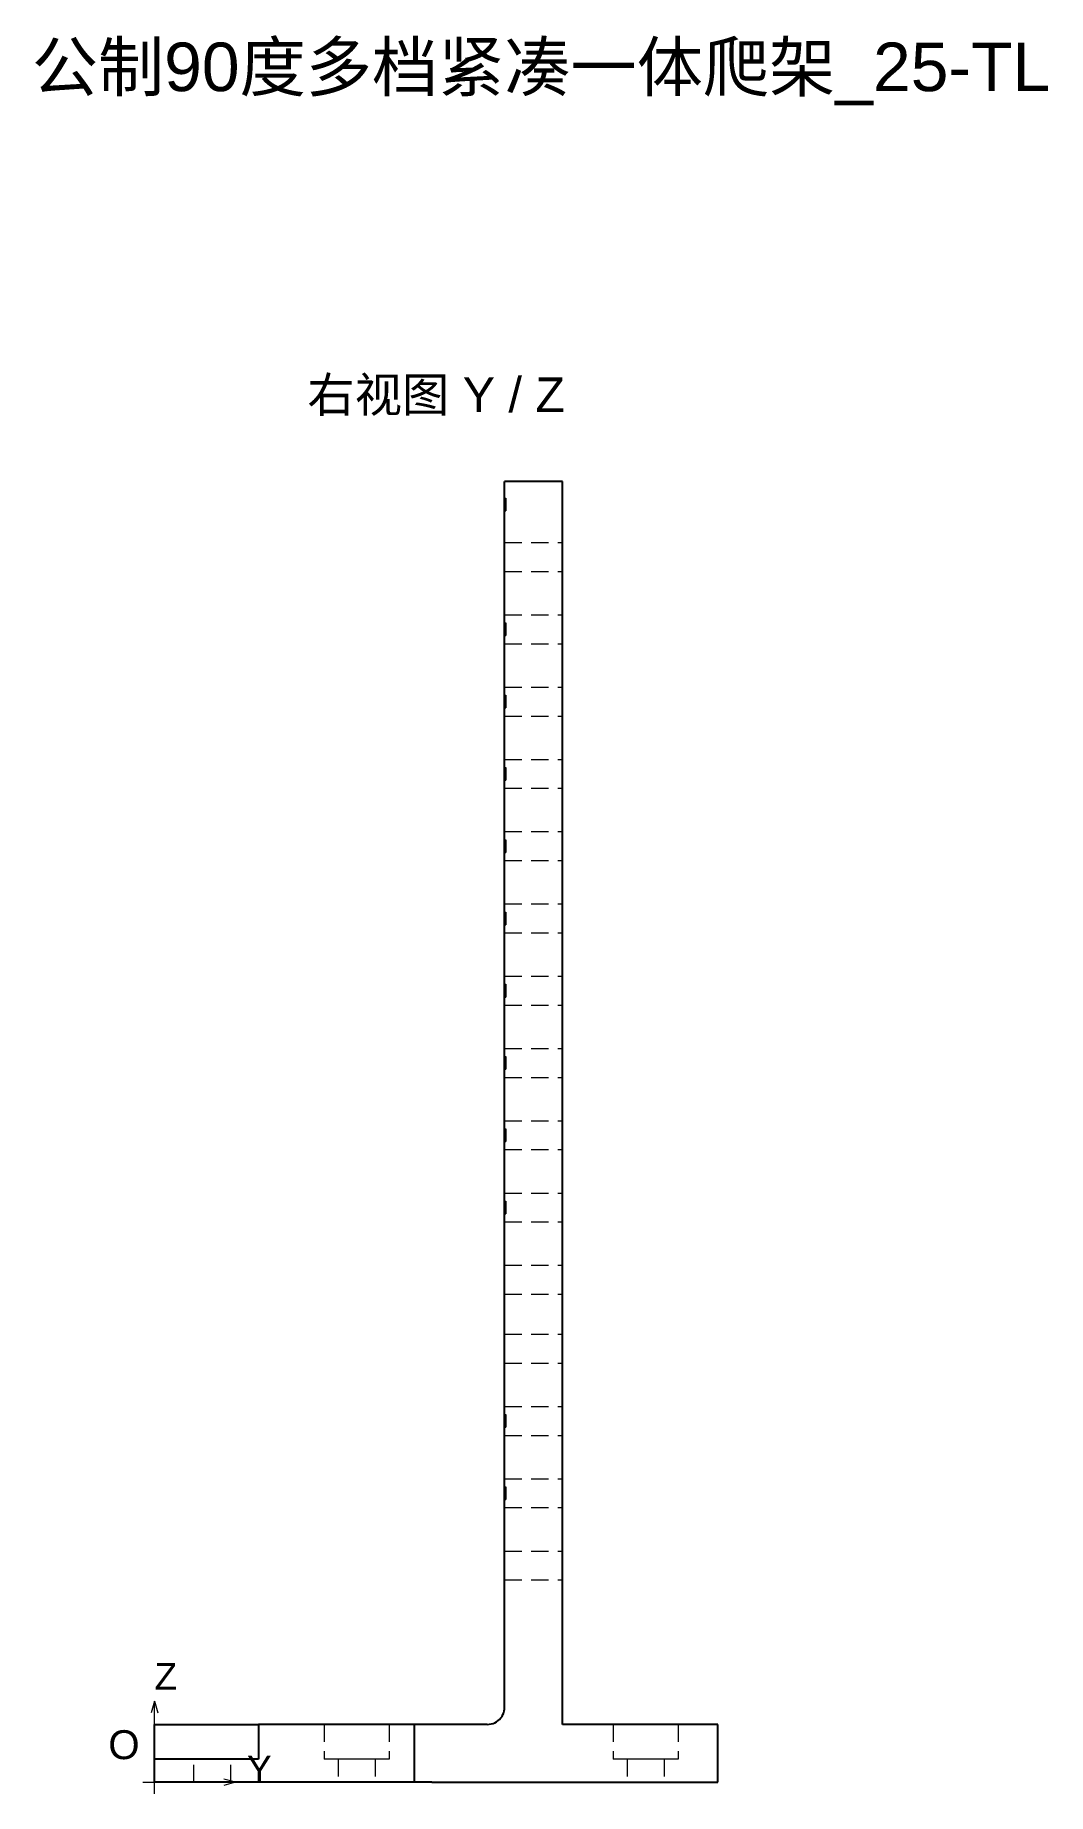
# Paper-space layout '01_三视图' of a CAD drawing. Header units: millimetres. Extents: x 8 to 451, y 8 to 289.
# Drawn here: x 13.3 to 100.9, y 132.8 to 284.8 of the extents above; entities that cross this region are included whole.
import ezdxf
from ezdxf.enums import TextEntityAlignment as Align

# ---------------------------------------------------------------- set-up
doc = ezdxf.new("R2010")
doc.units = ezdxf.units.MM
doc.linetypes.add('WP_HIDDEN', pattern=[2.3, 1.5, -0.8])
for name, color, linetype, lineweight in [('ANNOTATIONS', 7, 'CONTINUOUS', 18), ('HIDDEN', 7, 'WP_HIDDEN', 13), ('VISIBLE', 7, 'CONTINUOUS', 25)]:
    doc.layers.add(name, color=color, linetype=linetype, lineweight=lineweight)
doc.styles.add('CJK', font='Arial Unicode.ttf')

psp = doc.layouts.new('01_三视图')

# ---------------------------------------------------------------- texts
at = {"layer": 'ANNOTATIONS', "style": 'CJK'}
for s, height, p in [('公制90度多档紧凑一体爬架_25-TL', 4.2, (13, 280)), ('Z', 2.3, (23.62, 141.75)), ('O', 2.5, (19.62, 135.75)), ('Y', 2.3, (31.62, 133.75))]:
    psp.add_text(s, height=height, dxfattribs=at).set_placement(p)
psp.add_text('右视图 Y / Z', height=3, dxfattribs=at).set_placement((48, 252.25), align=Align.CENTER)

# ---------------------------------------------------------------- linework, layer by layer
at = {"layer": 'ANNOTATIONS'}
for p, q in [((23.62, 140.75), (23.34, 139.75)), ((23.62, 133.75), (23.62, 140.75)), ((23.62, 140.75), (23.91, 139.75)), ((23.62, 132.75), (23.62, 134.75)), ((30.62, 133.75), (29.62, 134.03)), ((22.62, 133.75), (24.62, 133.75)), ((23.62, 133.75), (30.62, 133.75)), ((30.62, 133.75), (29.62, 133.47))]:
    psp.add_line(p, q, dxfattribs=at)
at = {"layer": 'HIDDEN'}
for points in [[(53.92, 244.8), (53.92, 244.79)], [(53.92, 244.8), (53.92, 244.8)], [(53.92, 244.8), (53.92, 244.8)], [(53.92, 244.8), (53.92, 244.8)], [(53.92, 244.8), (53.92, 244.8)], [(53.92, 244.8), (53.92, 244.8)], [(53.92, 244.79), (53.92, 244.8)], [(53.92, 244.8), (53.92, 243.72)], [(53.92, 244.8), (53.92, 244.8)], [(53.92, 244.79), (53.92, 244.8)], [(53.92, 243.85), (53.92, 244.8)], [(53.92, 244.8), (53.92, 244.67)], [(53.92, 244.8), (53.92, 244.79)], [(53.92, 244.8), (53.92, 244.8)], [(53.92, 244.8), (53.92, 244.8)], [(53.92, 244.8), (53.92, 244.8)], [(53.92, 244.8), (53.92, 244.8)], [(53.92, 244.8), (53.92, 244.8)], [(53.92, 244.8), (53.92, 244.8)], [(53.92, 244.8), (53.92, 244.8)], [(53.92, 244.79), (53.92, 244.8)], [(53.92, 244.8), (54.03, 244.8)], [(53.92, 244.8), (54.03, 244.8)], [(53.92, 244.8), (54.03, 244.8)], [(53.92, 244.8), (54.03, 244.8)], [(53.92, 244.8), (54.03, 244.8)], [(53.92, 244.8), (54.03, 244.8)], [(53.92, 244.8), (54.03, 244.8)], [(53.92, 244.8), (54.03, 244.8)], [(53.92, 244.8), (54.03, 244.8)], [(53.92, 244.8), (54.03, 244.8)], [(53.92, 244.8), (54.03, 244.8)], [(53.92, 244.8), (54.03, 244.8)], [(53.92, 244.8), (54.03, 244.8)], [(53.92, 244.8), (54.03, 244.8)], [(53.92, 244.8), (54.03, 244.8)], [(53.92, 244.79), (53.92, 244.78)], [(53.92, 244.79), (53.92, 244.79)], [(53.92, 244.79), (53.92, 244.79)], [(53.92, 244.79), (53.92, 244.79)], [(53.92, 244.79), (53.92, 244.79)], [(53.92, 244.78), (53.92, 244.79)], [(53.92, 244.79), (53.92, 244.79)], [(53.92, 244.79), (53.92, 244.79)], [(53.92, 244.78), (53.92, 244.79)], [(53.92, 244.79), (53.92, 244.78)], [(53.92, 244.79), (53.92, 244.79)], [(53.92, 244.79), (53.92, 244.79)], [(53.92, 244.79), (53.92, 244.79)], [(53.92, 244.78), (53.92, 244.79)], [(53.92, 244.79), (54.03, 244.79)], [(53.92, 244.79), (54.03, 244.79)], [(53.92, 244.79), (54.03, 244.79)], [(53.92, 244.79), (54.03, 244.79)], [(53.92, 244.79), (54.03, 244.79)], [(53.92, 244.79), (54.03, 244.79)], [(53.92, 244.79), (54.03, 244.79)], [(53.92, 244.79), (54.03, 244.79)], [(53.92, 244.79), (54.03, 244.79)], [(53.92, 244.79), (54.03, 244.79)], [(53.92, 244.79), (54.03, 244.79)], [(53.92, 244.79), (54.03, 244.79)], [(53.92, 244.79), (54.03, 244.79)], [(53.92, 244.79), (54.03, 244.79)], [(53.92, 244.78), (53.92, 244.77)], [(53.92, 244.78), (53.92, 244.78)], [(53.92, 244.77), (53.92, 244.78)], [(53.92, 244.78), (53.92, 244.78)], [(53.92, 244.77), (53.92, 244.78)], [(53.92, 244.78), (53.92, 244.23)], [(53.92, 244.65), (53.92, 244.78)], [(53.92, 244.78), (53.92, 244.77)], [(53.92, 244.78), (53.92, 244.78)], [(53.92, 244.78), (53.92, 244.78)], [(53.92, 244.77), (53.92, 244.78)], [(53.92, 244.78), (54.03, 244.78)], [(53.92, 244.78), (54.03, 244.78)], [(53.92, 244.78), (54.03, 244.78)], [(53.92, 244.78), (54.03, 244.78)], [(53.92, 244.78), (54.03, 244.78)], [(53.92, 244.78), (54.03, 244.78)], [(53.92, 244.78), (54.03, 244.78)], [(53.92, 244.78), (54.03, 244.78)], [(53.92, 244.78), (54.03, 244.78)], [(53.92, 244.78), (54.03, 244.78)], [(53.92, 244.77), (53.92, 244.76)], [(53.92, 244.77), (53.92, 244.77)], [(53.92, 244.76), (53.92, 244.77)], [(53.92, 244.77), (53.92, 244.77)], [(53.92, 244.76), (53.92, 244.77)], [(53.92, 244.77), (53.92, 244.76)], [(53.92, 244.77), (53.92, 244.77)], [(53.92, 244.77), (53.92, 244.77)], [(53.92, 244.76), (53.92, 244.77)], [(53.92, 244.77), (54.03, 244.77)], [(53.92, 244.77), (54.03, 244.77)], [(53.92, 244.77), (54.03, 244.77)], [(53.92, 244.77), (54.03, 244.77)], [(53.92, 244.77), (54.03, 244.77)], [(53.92, 244.77), (54.03, 244.77)], [(53.92, 244.77), (54.03, 244.77)], [(53.92, 244.77), (54.03, 244.77)], [(53.92, 244.77), (54.03, 244.77)], [(53.92, 244.76), (53.92, 244.75)], [(53.92, 244.75), (53.92, 244.76)], [(53.92, 244.75), (53.92, 244.76)], [(53.92, 244.76), (53.92, 244.75)], [(53.92, 244.76), (53.92, 244.76)], [(53.92, 244.75), (53.92, 244.76)], [(53.92, 244.76), (54.03, 244.76)], [(53.92, 244.76), (54.03, 244.76)], [(53.92, 244.76), (54.03, 244.76)], [(53.92, 244.76), (54.03, 244.76)], [(53.92, 244.76), (54.03, 244.76)], [(53.92, 244.76), (54.03, 244.76)], [(53.92, 244.75), (53.92, 244.74)], [(53.92, 244.74), (53.92, 244.75)], [(53.92, 244.74), (53.92, 244.75)], [(53.92, 244.75), (53.92, 244.74)], [(53.92, 244.74), (53.92, 244.75)], [(53.92, 244.75), (54.03, 244.75)], [(53.92, 244.75), (54.03, 244.75)], [(53.92, 244.75), (54.03, 244.75)], [(53.92, 244.75), (54.03, 244.75)], [(53.92, 244.75), (54.03, 244.75)], [(53.92, 244.74), (53.92, 244.73)], [(53.92, 244.74), (53.92, 244.74)], [(53.92, 244.73), (53.92, 244.74)], [(53.92, 244.73), (53.92, 244.74)], [(53.92, 244.74), (53.92, 244.73)], [(53.92, 244.73), (53.92, 244.74)], [(53.92, 244.74), (54.03, 244.74)], [(53.92, 244.74), (54.03, 244.74)], [(53.92, 244.74), (54.03, 244.74)], [(53.92, 244.74), (54.03, 244.74)], [(53.92, 244.74), (54.03, 244.74)], [(53.92, 244.74), (54.03, 244.74)], [(53.92, 244.73), (53.92, 244.72)], [(53.92, 244.72), (53.92, 244.73)], [(53.92, 244.71), (53.92, 244.73)], [(53.92, 244.73), (53.92, 244.72)], [(53.92, 244.72), (53.92, 244.73)], [(53.92, 244.73), (54.03, 244.73)], [(53.92, 244.73), (54.03, 244.73)], [(53.92, 244.73), (54.03, 244.73)], [(53.92, 244.73), (54.03, 244.73)], [(53.92, 244.73), (54.03, 244.73)], [(53.92, 244.72), (53.92, 244.71)], [(53.92, 244.7), (53.92, 244.72)], [(53.92, 244.72), (53.92, 244.71)], [(53.92, 244.71), (53.92, 244.72)], [(53.92, 244.72), (54.03, 244.72)], [(53.92, 244.72), (54.03, 244.72)], [(53.92, 244.72), (54.03, 244.72)], [(53.92, 244.72), (54.03, 244.72)], [(53.92, 244.71), (53.92, 244.7)], [(53.92, 244.7), (53.92, 244.71)], [(53.92, 244.71), (53.92, 244.7)], [(53.92, 244.7), (53.92, 244.71)], [(53.92, 244.71), (54.03, 244.71)], [(53.92, 244.71), (54.03, 244.71)], [(53.92, 244.71), (54.03, 244.71)], [(53.92, 244.71), (54.03, 244.71)], [(53.92, 244.7), (53.92, 244.69)], [(53.92, 244.69), (53.92, 244.7)], [(53.92, 244.68), (53.92, 244.7)], [(53.92, 244.7), (53.92, 244.69)], [(53.92, 244.69), (53.92, 244.7)], [(53.92, 244.7), (54.03, 244.7)], [(53.92, 244.7), (54.03, 244.7)], [(53.92, 244.7), (54.03, 244.7)], [(53.92, 244.7), (54.03, 244.7)], [(53.92, 244.7), (54.03, 244.7)], [(53.92, 244.69), (53.92, 244.68)], [(53.92, 244.69), (53.92, 244.69)], [(53.92, 244.69), (53.92, 244.69)], [(53.92, 244.69), (53.92, 244.69)], [(53.92, 244.69), (53.92, 244.69)], [(53.92, 244.68), (53.92, 244.69)], [(53.92, 244.69), (53.92, 244.68)], [(53.92, 244.67), (53.92, 244.69)], [(53.92, 244.69), (53.92, 244.68)], [(53.92, 244.69), (53.92, 244.69)], [(53.92, 244.69), (53.92, 244.69)], [(53.92, 244.69), (53.92, 244.69)], [(53.92, 244.69), (53.92, 244.69)], [(53.92, 244.68), (53.92, 244.69)], [(53.92, 244.69), (53.92, 244.68)], [(53.92, 244.68), (53.92, 244.69)], [(53.92, 244.69), (54.03, 244.69)], [(53.92, 244.69), (54.03, 244.69)], [(53.92, 244.69), (54.03, 244.69)], [(53.92, 244.69), (54.03, 244.69)], [(53.92, 244.69), (54.03, 244.69)], [(53.92, 244.69), (54.03, 244.69)], [(53.92, 244.69), (54.03, 244.69)], [(53.92, 244.69), (54.03, 244.69)], [(53.92, 244.69), (54.03, 244.69)], [(53.92, 244.69), (54.03, 244.69)], [(53.92, 244.69), (54.03, 244.69)], [(53.92, 244.69), (54.03, 244.69)], [(53.92, 244.69), (54.03, 244.69)], [(53.92, 244.69), (54.03, 244.69)], [(53.92, 244.68), (53.92, 244.67)], [(53.92, 244.68), (53.92, 244.68)], [(53.92, 244.68), (53.92, 244.68)], [(53.92, 244.67), (53.92, 244.68)], [(53.92, 244.68), (53.92, 244.66)], [(53.92, 244.66), (53.92, 244.68)], [(53.92, 244.68), (53.92, 244.67)], [(53.92, 244.68), (53.92, 244.68)], [(53.92, 244.68), (53.92, 244.68)], [(53.92, 244.67), (53.92, 244.68)], [(53.92, 244.68), (53.92, 244.66)], [(53.92, 244.67), (53.92, 244.68)], [(53.92, 244.68), (54.03, 244.68)], [(53.92, 244.68), (54.03, 244.68)], [(53.92, 244.68), (54.03, 244.68)], [(53.92, 244.68), (54.03, 244.68)], [(53.92, 244.68), (54.03, 244.68)], [(53.92, 244.68), (54.03, 244.68)], [(53.92, 244.68), (54.03, 244.68)], [(53.92, 244.68), (54.03, 244.68)], [(53.92, 244.68), (54.03, 244.68)], [(53.92, 244.68), (54.03, 244.68)], [(53.92, 244.68), (54.03, 244.68)], [(53.92, 244.68), (54.03, 244.68)], [(53.92, 244.32), (53.92, 244.68)], [(53.92, 244.68), (54.03, 244.68)], [(53.92, 244.68), (53.92, 244.68)], [(53.92, 244.68), (54.03, 244.68)], [(53.92, 244.68), (53.92, 244.67)], [(53.92, 244.67), (53.92, 244.66)], [(53.92, 244.66), (53.92, 244.67)], [(53.92, 244.66), (53.92, 244.67)], [(53.92, 244.67), (53.92, 243.72)], [(53.92, 244.67), (53.92, 244.66)], [(53.92, 244.66), (53.92, 244.67)], [(53.92, 244.66), (53.92, 244.67)], [(53.92, 244.67), (54.03, 244.67)], [(53.92, 244.67), (54.03, 244.67)], [(53.92, 244.67), (54.03, 244.67)], [(53.92, 244.67), (54.03, 244.67)], [(53.92, 244.67), (54.03, 244.67)], [(53.92, 244.67), (54.03, 244.67)], [(53.92, 244.67), (54.03, 244.67)], [(53.92, 244.67), (53.92, 244.67)], [(53.92, 244.67), (54.03, 244.67)], [(53.92, 244.67), (53.92, 244.66)], [(53.92, 244.66), (53.92, 244.65)], [(53.92, 244.65), (53.92, 244.66)], [(53.92, 244.66), (53.92, 244.65)], [(53.92, 244.64), (53.92, 244.66)], [(53.92, 244.65), (53.92, 244.66)], [(53.92, 244.66), (53.92, 244.65)], [(53.92, 244.65), (53.92, 244.66)], [(53.92, 244.66), (53.92, 244.65)], [(53.92, 244.64), (53.92, 244.66)], [(53.92, 244.66), (54.03, 244.66)], [(53.92, 244.66), (54.03, 244.66)], [(53.92, 244.66), (54.03, 244.66)], [(53.92, 244.66), (54.03, 244.66)], [(53.92, 244.66), (54.03, 244.66)], [(53.92, 244.66), (54.03, 244.66)], [(53.92, 244.66), (54.03, 244.66)], [(53.92, 244.66), (54.03, 244.66)], [(53.92, 244.66), (54.03, 244.66)], [(53.92, 244.66), (54.03, 244.66)], [(53.92, 244.66), (53.92, 244.66)], [(53.92, 244.66), (54.03, 244.66)], [(53.92, 244.66), (53.92, 244.65)], [(53.92, 244.65), (53.92, 244.64)], [(53.92, 244.64), (53.92, 244.65)], [(53.92, 244.65), (53.92, 244.64)], [(53.92, 244.63), (53.92, 244.65)], [(53.92, 244.37), (53.92, 244.65)], [(53.92, 244.65), (53.92, 244.64)], [(53.92, 244.63), (53.92, 244.65)], [(53.92, 244.65), (53.92, 244.64)], [(53.92, 244.65), (54.03, 244.65)], [(53.92, 244.65), (54.03, 244.65)], [(53.92, 244.65), (54.03, 244.65)], [(53.92, 244.65), (54.03, 244.65)], [(53.92, 244.65), (54.03, 244.65)], [(53.92, 244.65), (54.03, 244.65)], [(53.92, 244.65), (54.03, 244.65)], [(53.92, 244.65), (54.03, 244.65)], [(53.92, 244.65), (54.03, 244.65)], [(53.92, 244.65), (53.92, 244.64)], [(53.92, 244.64), (53.92, 244.63)], [(53.92, 244.63), (53.92, 244.64)], [(53.92, 244.64), (53.92, 244.63)], [(53.92, 244.63), (53.92, 244.64)], [(53.92, 244.64), (53.92, 244.62)], [(53.92, 244.64), (53.92, 244.62)], [(53.92, 244.63), (53.92, 244.64)], [(53.92, 244.64), (54.03, 244.64)], [(53.92, 244.64), (54.03, 244.64)], [(53.92, 244.64), (54.03, 244.64)], [(53.92, 244.64), (54.03, 244.64)], [(53.92, 244.64), (54.03, 244.64)], [(53.92, 244.64), (54.03, 244.64)], [(53.92, 244.64), (54.03, 244.64)], [(53.92, 244.64), (54.03, 244.64)], [(53.92, 244.64), (53.92, 244.63)], [(53.92, 244.63), (53.92, 244.62)], [(53.92, 244.62), (53.92, 244.63)], [(53.92, 244.63), (53.92, 244.61)], [(53.92, 244.61), (53.92, 244.63)], [(53.92, 244.61), (53.92, 244.63)], [(53.92, 244.62), (53.92, 244.63)], [(53.92, 244.62), (53.92, 244.63)], [(53.92, 244.63), (54.03, 244.63)], [(53.92, 244.63), (54.03, 244.63)], [(53.92, 244.63), (54.03, 244.63)], [(53.92, 244.63), (54.03, 244.63)], [(53.92, 244.63), (54.03, 244.63)], [(53.92, 244.63), (54.03, 244.63)], [(53.92, 244.63), (54.03, 244.63)], [(53.92, 244.63), (54.03, 244.63)], [(53.92, 244.63), (53.92, 244.63)], [(53.92, 244.63), (54.03, 244.63)], [(53.92, 244.63), (53.92, 244.61)], [(53.92, 244.62), (53.92, 244.6)], [(53.92, 244.6), (53.92, 244.62)], [(53.92, 244.62), (53.92, 244.61)], [(53.92, 244.6), (53.92, 244.62)], [(53.92, 244.62), (53.92, 244.61)], [(53.92, 244.6), (53.92, 244.62)], [(53.92, 244.62), (54.03, 244.62)], [(53.92, 244.62), (54.03, 244.62)], [(53.92, 244.62), (54.03, 244.62)], [(53.92, 244.62), (54.03, 244.62)], [(53.92, 244.62), (54.03, 244.62)], [(53.92, 244.62), (54.03, 244.62)], [(53.92, 244.61), (53.92, 244.6)], [(53.92, 244.59), (53.92, 244.61)], [(53.92, 244.59), (53.92, 244.61)], [(53.92, 244.61), (53.92, 244.59)], [(53.92, 244.61), (53.92, 244.59)], [(53.92, 244.61), (54.03, 244.61)], [(53.92, 244.61), (54.03, 244.61)], [(53.92, 244.61), (54.03, 244.61)], [(53.92, 244.61), (54.03, 244.61)], [(53.92, 244.61), (54.03, 244.61)], [(53.92, 244.61), (54.03, 244.61)], [(53.92, 244.61), (53.92, 244.6)], [(53.92, 244.6), (53.92, 244.59)], [(53.92, 244.58), (53.92, 244.6)], [(53.92, 244.6), (53.92, 244.58)], [(53.92, 244.58), (53.92, 244.6)], [(53.92, 244.59), (53.92, 244.6)], [(53.92, 244.6), (54.03, 244.6)], [(53.92, 244.6), (54.03, 244.6)], [(53.92, 244.6), (54.03, 244.6)], [(53.92, 244.6), (54.03, 244.6)], [(53.92, 244.6), (54.03, 244.6)], [(53.92, 244.6), (54.03, 244.6)], [(53.92, 244.6), (53.92, 244.59)], [(53.92, 244.59), (53.92, 244.57)], [(53.92, 244.57), (53.92, 244.59)], [(53.92, 244.57), (53.92, 244.59)], [(53.92, 244.59), (53.92, 244.58)], [(53.92, 244.59), (53.92, 244.58)], [(53.92, 244.58), (53.92, 244.59)], [(53.92, 244.59), (54.03, 244.59)], [(53.92, 244.59), (54.03, 244.59)], [(53.92, 244.59), (54.03, 244.59)], [(53.92, 244.59), (54.03, 244.59)], [(53.92, 244.59), (54.03, 244.59)], [(53.92, 244.59), (54.03, 244.59)], [(53.92, 244.59), (54.03, 244.59)], [(53.92, 244.59), (53.92, 244.57)], [(53.92, 244.56), (53.92, 244.58)], [(53.92, 244.58), (53.92, 244.55)], [(53.92, 244.58), (53.92, 244.56)], [(53.92, 244.57), (53.92, 244.58)], [(53.92, 244.58), (53.92, 244.56)], [(53.92, 244.56), (53.92, 244.58)], [(53.92, 244.58), (54.03, 244.58)], [(53.92, 244.58), (54.03, 244.58)], [(53.92, 244.58), (54.03, 244.58)], [(53.92, 244.58), (54.03, 244.58)], [(53.92, 244.58), (54.03, 244.58)], [(53.92, 244.58), (54.03, 244.58)], [(53.92, 244.57), (53.92, 244.56)], [(53.92, 244.56), (53.92, 244.57)], [(53.92, 244.55), (53.92, 244.57)], [(53.92, 244.54), (53.92, 244.57)], [(53.92, 244.57), (54.03, 244.57)], [(53.92, 244.57), (54.03, 244.57)], [(53.92, 244.57), (54.03, 244.57)], [(53.92, 244.57), (54.03, 244.57)], [(53.92, 244.57), (54.03, 244.57)], [(53.92, 244.57), (53.92, 244.56)], [(53.92, 244.56), (53.92, 244.54)], [(53.92, 244.54), (53.92, 244.56)], [(53.92, 244.54), (53.92, 244.56)], [(53.92, 244.56), (53.92, 244.54)], [(53.92, 244.56), (53.92, 244.54)], [(53.92, 244.55), (53.92, 244.56)], [(53.92, 244.56), (54.03, 244.56)], [(53.92, 244.56), (54.03, 244.56)], [(53.92, 244.56), (54.03, 244.56)], [(53.92, 244.56), (54.03, 244.56)], [(53.92, 244.56), (54.03, 244.56)], [(53.92, 244.56), (54.03, 244.56)], [(53.92, 244.56), (54.03, 244.56)], [(53.92, 244.56), (53.92, 244.54)], [(53.92, 244.55), (53.92, 244.52)], [(53.92, 244.52), (53.92, 244.55)], [(53.92, 244.53), (53.92, 244.55)], [(53.92, 244.55), (54.03, 244.55)], [(53.92, 244.55), (54.03, 244.55)], [(53.92, 244.55), (54.03, 244.55)], [(53.92, 244.54), (53.92, 244.52)], [(53.92, 244.52), (53.92, 244.54)], [(53.92, 244.52), (53.92, 244.54)], [(53.92, 244.54), (53.92, 244.52)], [(53.92, 244.52), (53.92, 244.54)], [(53.92, 244.54), (53.92, 244.53)], [(53.92, 244.54), (54.03, 244.54)], [(53.92, 244.54), (54.03, 244.54)], [(53.92, 244.54), (54.03, 244.54)], [(53.92, 244.54), (54.03, 244.54)], [(53.92, 244.54), (54.03, 244.54)], [(53.92, 244.54), (54.03, 244.54)], [(53.92, 244.54), (54.03, 244.54)], [(53.92, 244.54), (53.92, 244.52)], [(53.92, 244.53), (53.92, 244.51)], [(53.92, 244.52), (53.92, 244.53)], [(53.92, 244.53), (54.03, 244.53)], [(53.92, 244.53), (54.03, 244.53)], [(53.92, 244.52), (53.92, 244.5)], [(53.92, 244.5), (53.92, 244.52)], [(53.92, 244.52), (53.92, 244.5)], [(53.92, 244.5), (53.92, 244.52)], [(53.92, 244.5), (53.92, 244.52)], [(53.92, 244.52), (53.92, 244.5)], [(53.92, 244.5), (53.92, 244.52)], [(53.92, 244.5), (53.92, 244.52)], [(53.92, 244.52), (54.03, 244.52)], [(53.92, 244.52), (54.03, 244.52)], [(53.92, 244.52), (54.03, 244.52)], [(53.92, 244.52), (54.03, 244.52)], [(53.92, 244.52), (54.03, 244.52)], [(53.92, 244.52), (54.03, 244.52)], [(53.92, 244.52), (54.03, 244.52)], [(53.92, 244.52), (54.03, 244.52)], [(53.92, 244.52), (54.03, 244.52)], [(53.92, 244.52), (53.92, 244.5)], [(53.92, 244.51), (53.92, 244.49)], [(53.92, 244.51), (54.03, 244.51)], [(53.92, 244.5), (53.92, 244.48)], [(53.92, 244.49), (53.92, 244.5)], [(53.92, 244.47), (53.92, 244.5)], [(53.92, 244.5), (53.92, 244.49)], [(53.92, 244.47), (53.92, 244.5)], [(53.92, 244.49), (53.92, 244.5)], [(53.92, 244.5), (54.03, 244.5)], [(53.92, 244.5), (54.03, 244.5)], [(53.92, 244.5), (54.03, 244.5)], [(53.92, 244.5), (54.03, 244.5)], [(53.92, 244.5), (54.03, 244.5)], [(53.92, 244.5), (54.03, 244.5)], [(53.92, 244.5), (54.03, 244.5)], [(53.92, 244.5), (53.92, 244.49)], [(53.92, 244.47), (53.92, 244.49)], [(53.92, 244.49), (53.92, 244.47)], [(53.92, 244.49), (53.92, 244.47)], [(53.92, 244.47), (53.92, 244.49)], [(53.92, 244.49), (54.03, 244.49)], [(53.92, 244.49), (54.03, 244.49)], [(53.92, 244.49), (54.03, 244.49)], [(53.92, 244.49), (54.03, 244.49)], [(53.92, 244.49), (54.03, 244.49)], [(53.92, 244.49), (53.92, 244.48)], [(53.92, 244.48), (53.92, 244.47)], [(53.92, 244.48), (54.03, 244.48)], [(53.92, 244.48), (54.03, 244.48)], [(53.92, 244.48), (53.92, 244.46)], [(53.92, 244.47), (53.92, 244.46)], [(53.92, 244.45), (53.92, 244.47)], [(53.92, 244.46), (53.92, 244.47)], [(53.92, 244.47), (53.92, 244.45)], [(53.92, 244.45), (53.92, 244.47)], [(53.92, 244.47), (54.03, 244.47)], [(53.92, 244.47), (54.03, 244.47)], [(53.92, 244.47), (54.03, 244.47)], [(53.92, 244.47), (54.03, 244.47)], [(53.92, 244.47), (54.03, 244.47)], [(53.92, 244.47), (54.03, 244.47)], [(53.92, 244.46), (53.92, 244.45)], [(53.92, 244.45), (53.92, 244.46)], [(53.92, 244.46), (54.03, 244.46)], [(53.92, 244.46), (54.03, 244.46)], [(53.92, 244.46), (54.03, 244.46)], [(53.92, 244.46), (53.92, 244.45)], [(53.92, 244.45), (53.92, 244.44)], [(53.92, 244.44), (53.92, 244.45)], [(53.92, 244.43), (53.92, 244.45)], [(53.92, 244.45), (53.92, 244.43)], [(53.92, 244.44), (53.92, 244.45)], [(53.92, 244.45), (54.03, 244.45)], [(53.92, 244.45), (54.03, 244.45)], [(53.92, 244.45), (54.03, 244.45)], [(53.92, 244.45), (54.03, 244.45)], [(53.92, 244.45), (54.03, 244.45)], [(53.92, 244.45), (54.03, 244.45)], [(53.92, 244.45), (53.92, 244.44)], [(53.92, 244.44), (53.92, 244.43)], [(53.92, 244.44), (53.92, 244.44)], [(53.92, 244.42), (53.92, 244.44)], [(53.92, 244.42), (53.92, 244.44)], [(53.92, 244.44), (54.03, 244.44)], [(53.92, 244.44), (54.03, 244.44)], [(53.92, 244.44), (54.03, 244.44)], [(53.92, 244.44), (54.03, 244.44)], [(53.92, 244.44), (54.03, 244.44)], [(53.92, 244.44), (53.92, 244.43)], [(53.92, 244.43), (53.92, 244.42)], [(53.92, 244.42), (53.92, 244.43)], [(53.92, 244.43), (53.92, 244.42)], [(53.92, 244.43), (53.92, 244.43)], [(53.92, 244.43), (53.92, 244.43)], [(53.92, 244.43), (53.92, 244.43)], [(53.92, 244.43), (53.92, 244.43)], [(53.92, 244.43), (53.92, 244.43)], [(53.92, 244.43), (53.92, 244.43)], [(53.92, 244.42), (53.92, 244.43)], [(53.92, 244.43), (53.92, 244.41)], [(53.92, 244.43), (54.03, 244.43)], [(53.92, 244.43), (54.03, 244.43)], [(53.92, 244.43), (54.03, 244.43)], [(53.92, 244.43), (54.03, 244.43)], [(53.92, 244.43), (54.03, 244.43)], [(53.92, 244.43), (54.03, 244.43)], [(53.92, 244.43), (54.03, 244.43)], [(53.92, 244.43), (54.03, 244.43)], [(53.92, 244.43), (54.03, 244.43)], [(53.92, 244.43), (54.03, 244.43)], [(53.92, 244.43), (54.03, 244.43)], [(53.92, 244.43), (53.92, 244.42)], [(53.92, 244.42), (53.92, 244.41)], [(53.92, 244.41), (53.92, 244.42)], [(53.92, 244.41), (53.92, 244.42)], [(53.92, 244.42), (53.92, 244.41)], [(53.92, 244.42), (53.92, 244.42)], [(53.92, 244.42), (53.92, 244.42)], [(53.92, 244.41), (53.92, 244.42)], [(53.92, 244.41), (53.92, 244.42)], [(53.92, 244.42), (54.03, 244.42)], [(53.92, 244.42), (54.03, 244.42)], [(53.92, 244.42), (54.03, 244.42)], [(53.92, 244.42), (54.03, 244.42)], [(53.92, 244.42), (54.03, 244.42)], [(53.92, 244.42), (54.03, 244.42)], [(53.92, 244.42), (54.03, 244.42)], [(53.92, 244.42), (54.03, 244.42)], [(53.92, 244.42), (54.03, 244.42)], [(53.92, 244.42), (53.92, 244.41)], [(53.92, 244.41), (53.92, 244.4)], [(53.92, 244.41), (53.92, 244.41)], [(53.92, 244.39), (53.92, 244.41)], [(53.92, 244.4), (53.92, 244.41)], [(53.92, 244.41), (53.92, 244.39)], [(53.92, 244.41), (53.92, 244.41)], [(53.92, 244.4), (53.92, 244.41)], [(53.92, 244.41), (53.92, 244.39)], [(53.92, 244.39), (53.92, 244.41)], [(53.92, 244.41), (54.03, 244.41)], [(53.92, 244.41), (54.03, 244.41)], [(53.92, 244.41), (54.03, 244.41)], [(53.92, 244.41), (54.03, 244.41)], [(53.92, 244.41), (54.03, 244.41)], [(53.92, 244.41), (54.03, 244.41)], [(53.92, 244.41), (54.03, 244.41)], [(53.92, 244.41), (54.03, 244.41)], [(53.92, 244.41), (54.03, 244.41)], [(53.92, 244.41), (54.03, 244.41)], [(53.92, 244.41), (53.92, 244.39)], [(53.92, 244.4), (53.92, 244.39)], [(53.92, 244.38), (53.92, 244.4)], [(53.92, 244.39), (53.92, 244.4)], [(53.92, 244.4), (54.03, 244.4)], [(53.92, 244.4), (54.03, 244.4)], [(53.92, 244.4), (54.03, 244.4)], [(53.92, 244.39), (53.92, 244.38)], [(53.92, 244.39), (53.92, 244.39)], [(53.92, 244.38), (53.92, 244.39)], [(53.92, 244.39), (53.92, 244.38)], [(53.92, 244.39), (53.92, 244.39)], [(53.92, 244.38), (53.92, 244.39)], [(53.92, 244.39), (53.92, 244.37)], [(53.92, 244.37), (53.92, 244.39)], [(53.92, 244.39), (54.03, 244.39)], [(53.92, 244.39), (54.03, 244.39)], [(53.92, 244.39), (54.03, 244.39)], [(53.92, 244.39), (54.03, 244.39)], [(53.92, 244.39), (54.03, 244.39)], [(53.92, 244.39), (54.03, 244.39)], [(53.92, 244.39), (54.03, 244.39)], [(53.92, 244.39), (54.03, 244.39)], [(53.92, 244.39), (54.03, 244.39)], [(53.92, 244.39), (53.92, 244.38)], [(53.92, 244.38), (53.92, 244.37)], [(53.92, 244.37), (53.92, 244.38)], [(53.92, 244.37), (53.92, 244.38)], [(53.92, 244.38), (53.92, 244.37)], [(53.92, 244.37), (53.92, 244.38)], [(53.92, 244.38), (54.03, 244.38)], [(53.92, 244.38), (54.03, 244.38)], [(53.92, 244.38), (54.03, 244.38)], [(53.92, 244.38), (54.03, 244.38)], [(53.92, 244.38), (54.03, 244.38)], [(53.92, 244.38), (54.03, 244.38)], [(53.92, 244.38), (53.92, 244.38)], [(53.92, 244.38), (54.03, 244.38)], [(53.92, 244.38), (53.92, 244.37)], [(53.92, 244.37), (53.92, 244.36)], [(53.92, 244.35), (53.92, 244.37)], [(53.92, 244.36), (53.92, 244.37)], [(53.92, 244.36), (53.92, 244.37)], [(53.92, 244.37), (53.92, 244.35)], [(53.92, 244.36), (53.92, 244.37)], [(53.92, 244.37), (54.03, 244.37)], [(53.92, 244.37), (54.03, 244.37)], [(53.92, 244.37), (54.03, 244.37)], [(53.92, 244.37), (54.03, 244.37)], [(53.92, 244.37), (54.03, 244.37)], [(53.92, 244.37), (54.03, 244.37)], [(53.92, 244.37), (54.03, 244.37)], [(53.92, 244.37), (54.03, 244.37)], [(53.92, 244.37), (53.92, 244.36)], [(53.92, 244.36), (53.92, 244.35)], [(53.92, 244.35), (53.92, 244.36)], [(53.92, 244.35), (53.92, 244.36)], [(53.92, 244.34), (53.92, 244.36)], [(53.92, 244.36), (54.03, 244.36)], [(53.92, 244.36), (54.03, 244.36)], [(53.92, 244.36), (54.03, 244.36)], [(53.92, 244.36), (54.03, 244.36)], [(53.92, 244.36), (54.03, 244.36)], [(53.92, 244.36), (53.92, 244.35)], [(53.92, 244.35), (53.92, 244.34)], [(53.92, 244.35), (53.92, 244.35)], [(53.92, 244.35), (53.92, 244.35)], [(53.92, 244.34), (53.92, 244.35)], [(53.92, 244.34), (53.92, 244.35)], [(53.92, 244.34), (53.92, 244.35)], [(53.92, 244.35), (53.92, 244.32)], [(53.92, 244.35), (54.03, 244.35)], [(53.92, 244.35), (54.03, 244.35)], [(53.92, 244.35), (54.03, 244.35)], [(53.92, 244.35), (54.03, 244.35)], [(53.92, 244.35), (54.03, 244.35)], [(53.92, 244.35), (54.03, 244.35)], [(53.92, 244.35), (54.03, 244.35)], [(53.92, 244.35), (54.03, 244.35)], [(53.92, 244.35), (53.92, 244.35)], [(53.92, 244.35), (54.03, 244.35)], [(53.92, 244.35), (53.92, 244.34)], [(53.92, 244.34), (53.92, 244.23)], [(53.92, 244.34), (53.92, 244.34)], [(53.92, 244.34), (53.92, 244.34)], [(53.92, 244.33), (53.92, 244.34)], [(53.92, 244.33), (53.92, 244.34)], [(53.92, 244.32), (53.92, 244.34)], [(53.92, 244.33), (53.92, 244.34)], [(53.92, 244.34), (54.03, 244.34)], [(53.92, 244.34), (54.03, 244.34)], [(53.92, 244.34), (54.03, 244.34)], [(53.92, 244.34), (54.03, 244.34)], [(53.92, 244.34), (54.03, 244.34)], [(53.92, 244.34), (54.03, 244.34)], [(53.92, 244.34), (54.03, 244.34)], [(53.92, 244.34), (54.03, 244.34)], [(53.92, 244.34), (53.92, 244.34)], [(53.92, 244.34), (54.03, 244.34)], [(53.92, 244.34), (53.92, 244.33)], [(53.92, 244.32), (53.92, 244.33)], [(53.92, 244.32), (53.92, 244.33)], [(53.92, 244.31), (53.92, 244.33)], [(53.92, 244.33), (54.03, 244.33)], [(53.92, 244.33), (54.03, 244.33)], [(53.92, 244.33), (54.03, 244.33)], [(53.92, 244.33), (54.03, 244.33)], [(53.92, 244.33), (53.92, 244.33)], [(53.92, 244.33), (54.03, 244.33)], [(53.92, 244.33), (53.92, 244.33)], [(53.92, 244.33), (54.03, 244.33)], [(53.92, 244.33), (53.92, 244.32)], [(53.92, 244.31), (53.92, 244.32)], [(53.92, 244.31), (53.92, 244.32)], [(53.92, 244.32), (53.92, 244.31)], [(53.92, 244.32), (53.92, 244.32)], [(53.92, 244.32), (53.92, 244.32)], [(53.92, 244.31), (53.92, 244.32)], [(53.92, 244.31), (53.92, 244.32)], [(53.92, 244.32), (53.92, 244.3)], [(53.92, 244.32), (54.03, 244.32)], [(53.92, 244.32), (54.03, 244.32)], [(53.92, 244.32), (54.03, 244.32)], [(53.92, 244.32), (54.03, 244.32)], [(53.92, 244.32), (54.03, 244.32)], [(53.92, 244.32), (54.03, 244.32)], [(53.92, 244.32), (54.03, 244.32)], [(53.92, 244.32), (54.03, 244.32)], [(53.92, 244.32), (53.92, 244.32)], [(53.92, 244.32), (54.03, 244.32)], [(53.92, 244.32), (53.92, 244.32)], [(53.92, 244.32), (54.03, 244.32)], [(53.92, 244.32), (53.92, 244.32)], [(53.92, 244.3), (53.92, 244.31)], [(53.92, 244.3), (53.92, 244.31)], [(53.92, 244.31), (53.92, 244.3)], [(53.92, 244.31), (53.92, 244.31)], [(53.92, 244.31), (53.92, 244.31)], [(53.92, 244.31), (53.92, 244.31)], [(53.92, 244.3), (53.92, 244.31)], [(53.92, 244.3), (53.92, 244.31)], [(53.92, 244.29), (53.92, 244.31)], [(53.92, 244.31), (54.03, 244.31)], [(53.92, 244.31), (54.03, 244.31)], [(53.92, 244.31), (54.03, 244.31)], [(53.92, 244.31), (54.03, 244.31)], [(53.92, 244.31), (54.03, 244.31)], [(53.92, 244.31), (54.03, 244.31)], [(53.92, 244.31), (54.03, 244.31)], [(53.92, 244.31), (54.03, 244.31)], [(53.92, 244.31), (54.03, 244.31)], [(53.92, 244.3), (53.92, 244.3)], [(53.92, 244.29), (53.92, 244.3)], [(53.92, 244.29), (53.92, 244.3)], [(53.92, 244.3), (53.92, 244.29)], [(53.92, 244.3), (53.92, 244.3)], [(53.92, 244.29), (53.92, 244.3)], [(53.92, 244.28), (53.92, 244.3)], [(53.92, 244.3), (53.92, 244.27)], [(53.92, 244.3), (54.03, 244.3)], [(53.92, 244.3), (54.03, 244.3)], [(53.92, 244.3), (54.03, 244.3)], [(53.92, 244.3), (54.03, 244.3)], [(53.92, 244.3), (54.03, 244.3)], [(53.92, 244.3), (54.03, 244.3)], [(53.92, 244.3), (54.03, 244.3)], [(53.92, 244.3), (54.03, 244.3)], [(53.92, 244.28), (53.92, 244.29)], [(53.92, 244.28), (53.92, 244.29)], [(53.92, 244.29), (53.92, 244.28)], [(53.92, 244.29), (53.92, 244.29)], [(53.92, 244.28), (53.92, 244.29)], [(53.92, 244.28), (53.92, 244.29)], [(53.92, 244.29), (54.03, 244.29)], [(53.92, 244.29), (54.03, 244.29)], [(53.92, 244.29), (54.03, 244.29)], [(53.92, 244.29), (54.03, 244.29)], [(53.92, 244.29), (54.03, 244.29)], [(53.92, 244.29), (54.03, 244.29)], [(53.92, 244.27), (53.92, 244.28)], [(53.92, 244.27), (53.92, 244.28)], [(53.92, 244.28), (53.92, 244.27)], [(53.92, 244.27), (53.92, 244.28)], [(53.92, 244.27), (53.92, 244.28)], [(53.92, 244.26), (53.92, 244.28)], [(53.92, 244.28), (54.03, 244.28)], [(53.92, 244.28), (54.03, 244.28)], [(53.92, 244.28), (54.03, 244.28)], [(53.92, 244.28), (54.03, 244.28)], [(53.92, 244.28), (54.03, 244.28)], [(53.92, 244.28), (54.03, 244.28)], [(53.92, 244.26), (53.92, 244.27)], [(53.92, 244.27), (53.92, 244.27)], [(53.92, 244.26), (53.92, 244.27)], [(53.92, 244.27), (53.92, 244.25)], [(53.92, 244.26), (53.92, 244.27)], [(53.92, 244.25), (53.92, 244.27)], [(53.92, 244.27), (53.92, 244.25)], [(53.92, 244.27), (54.03, 244.27)], [(53.92, 244.27), (54.03, 244.27)], [(53.92, 244.27), (54.03, 244.27)], [(53.92, 244.27), (54.03, 244.27)], [(53.92, 244.27), (54.03, 244.27)], [(53.92, 244.27), (54.03, 244.27)], [(53.92, 244.27), (54.03, 244.27)], [(53.92, 244.24), (53.92, 244.26)], [(53.92, 244.25), (53.92, 244.26)], [(53.92, 244.25), (53.92, 244.26)], [(53.92, 244.24), (53.92, 244.26)], [(53.92, 244.26), (54.03, 244.26)], [(53.92, 244.26), (54.03, 244.26)], [(53.92, 244.26), (54.03, 244.26)], [(53.92, 244.26), (54.03, 244.26)], [(53.92, 244.24), (53.92, 244.25)], [(53.92, 244.25), (53.92, 244.24)], [(53.92, 244.24), (53.92, 244.25)], [(53.92, 244.24), (53.92, 244.25)], [(53.92, 244.25), (53.92, 244.22)], [(53.92, 244.25), (54.03, 244.25)], [(53.92, 244.25), (54.03, 244.25)], [(53.92, 244.25), (54.03, 244.25)], [(53.92, 244.25), (54.03, 244.25)], [(53.92, 244.25), (54.03, 244.25)], [(53.92, 244.24), (53.92, 244.23)], [(53.92, 244.24), (53.92, 244.24)], [(53.92, 244.24), (53.92, 244.24)], [(53.92, 244.24), (53.92, 244.24)], [(53.92, 244.24), (53.92, 244.24)], [(53.92, 244.24), (53.92, 244.24)], [(53.92, 244.24), (53.92, 244.24)], [(53.92, 244.23), (53.92, 244.24)], [(53.92, 244.23), (53.92, 244.24)], [(53.92, 244.24), (53.92, 244.24)], [(53.92, 244.23), (53.92, 244.24)], [(53.92, 244.24), (53.92, 244.23)], [(53.92, 244.23), (53.92, 244.24)], [(53.92, 244.22), (53.92, 244.24)], [(53.92, 244.22), (53.92, 244.24)], [(53.92, 244.24), (54.03, 244.24)], [(53.92, 244.24), (54.03, 244.24)], [(53.92, 244.24), (54.03, 244.24)], [(53.92, 244.24), (54.03, 244.24)], [(53.92, 244.24), (54.03, 244.24)], [(53.92, 244.24), (54.03, 244.24)], [(53.92, 244.24), (54.03, 244.24)], [(53.92, 244.24), (54.03, 244.24)], [(53.92, 244.24), (54.03, 244.24)], [(53.92, 244.24), (54.03, 244.24)], [(53.92, 244.24), (54.03, 244.24)], [(53.92, 244.24), (54.03, 244.24)], [(53.92, 244.24), (54.03, 244.24)], [(53.92, 244.24), (54.03, 244.24)], [(53.92, 244.23), (53.92, 244.22)], [(53.92, 244.21), (53.92, 244.23)], [(53.92, 244.23), (53.92, 244.23)], [(53.92, 244.22), (53.92, 244.23)], [(53.92, 244.23), (53.92, 244.22)], [(53.92, 244.22), (53.92, 244.23)], [(53.92, 244.23), (53.92, 244.21)], [(53.92, 244.23), (54.03, 244.23)], [(53.92, 244.23), (54.03, 244.23)], [(53.92, 244.23), (54.03, 244.23)], [(53.92, 244.23), (54.03, 244.23)], [(53.92, 244.23), (54.03, 244.23)], [(53.92, 244.23), (54.03, 244.23)], [(53.92, 244.23), (54.03, 244.23)], [(53.92, 244.23), (54.03, 244.23)], [(53.92, 244.22), (53.92, 244.21)], [(53.92, 244.22), (53.92, 244.22)], [(53.92, 244.21), (53.92, 244.22)], [(53.92, 244.22), (53.92, 244.21)], [(53.92, 244.22), (53.92, 244.22)], [(53.92, 244.21), (53.92, 244.22)], [(53.92, 244.21), (53.92, 244.22)], [(53.92, 244.22), (53.92, 244.19)], [(53.92, 244.2), (53.92, 244.22)], [(53.92, 244.22), (54.03, 244.22)], [(53.92, 244.22), (54.03, 244.22)], [(53.92, 244.22), (54.03, 244.22)], [(53.92, 244.22), (54.03, 244.22)], [(53.92, 244.22), (54.03, 244.22)], [(53.92, 244.22), (54.03, 244.22)], [(53.92, 244.22), (54.03, 244.22)], [(53.92, 244.22), (54.03, 244.22)], [(53.92, 244.22), (54.03, 244.22)], [(53.92, 244.21), (53.92, 244.2)], [(53.92, 244.19), (53.92, 244.21)], [(53.92, 244.2), (53.92, 244.21)], [(53.92, 244.21), (53.92, 244.2)], [(53.92, 244.19), (53.92, 244.21)], [(53.92, 244.21), (54.03, 244.21)], [(53.92, 244.21), (54.03, 244.21)], [(53.92, 244.21), (54.03, 244.21)], [(53.92, 244.21), (54.03, 244.21)], [(53.92, 244.21), (54.03, 244.21)], [(53.92, 244.21), (54.03, 244.21)], [(53.92, 244.2), (53.92, 244.18)], [(53.92, 244.18), (53.92, 244.2)], [(53.92, 244.2), (53.92, 244.19)], [(53.92, 244.2), (53.92, 244.2)], [(53.92, 244.2), (53.92, 244.2)], [(53.92, 243.72), (53.92, 244.2)], [(53.92, 244.2), (53.92, 244.18)], [(53.92, 244.18), (53.92, 244.2)], [(53.92, 244.2), (54.03, 244.2)], [(53.92, 244.2), (54.03, 244.2)], [(53.92, 244.2), (54.03, 244.2)], [(53.92, 244.2), (54.03, 244.2)], [(53.92, 244.2), (54.03, 244.2)], [(53.92, 244.2), (54.03, 244.2)], [(53.92, 244.2), (54.03, 244.2)], [(53.92, 244.17), (53.92, 244.19)], [(53.92, 244.19), (53.92, 244.18)], [(53.92, 244.19), (53.92, 244.19)], [(53.92, 244.19), (53.92, 244.19)], [(53.92, 244.17), (53.92, 244.19)], [(53.92, 244.19), (53.92, 244.15)], [(53.92, 244.19), (54.03, 244.19)], [(53.92, 244.19), (54.03, 244.19)], [(53.92, 244.19), (54.03, 244.19)], [(53.92, 244.19), (54.03, 244.19)], [(53.92, 244.19), (54.03, 244.19)], [(53.92, 244.19), (54.03, 244.19)], [(53.92, 244.18), (53.92, 244.17)], [(53.92, 244.17), (53.92, 244.18)], [(53.92, 244.18), (53.92, 244.17)], [(53.92, 244.18), (53.92, 244.04)], [(53.92, 244.18), (53.92, 244.17)], [(53.92, 244.16), (53.92, 244.18)], [(53.92, 244.18), (54.03, 244.18)], [(53.92, 244.18), (54.03, 244.18)], [(53.92, 244.18), (54.03, 244.18)], [(53.92, 244.18), (54.03, 244.18)], [(53.92, 244.18), (54.03, 244.18)], [(53.92, 244.18), (54.03, 244.18)], [(53.92, 244.17), (53.92, 244.15)], [(53.92, 244.15), (53.92, 244.17)], [(53.92, 244.16), (53.92, 244.17)], [(53.92, 244.17), (53.92, 244.16)], [(53.92, 244.17), (53.92, 244.15)], [(53.92, 244.16), (53.92, 244.17)], [(53.92, 244.17), (54.03, 244.17)], [(53.92, 244.17), (54.03, 244.17)], [(53.92, 244.17), (54.03, 244.17)], [(53.92, 244.17), (54.03, 244.17)], [(53.92, 244.17), (54.03, 244.17)], [(53.92, 244.17), (54.03, 244.17)], [(53.92, 244.14), (53.92, 244.16)], [(53.92, 244.16), (53.92, 244.15)], [(53.92, 244.16), (53.92, 244.16)], [(53.92, 244.14), (53.92, 244.16)], [(53.92, 244.11), (53.92, 244.16)], [(53.92, 244.16), (54.03, 244.16)], [(53.92, 244.16), (54.03, 244.16)], [(53.92, 244.16), (54.03, 244.16)], [(53.92, 244.16), (54.03, 244.16)], [(53.92, 244.16), (54.03, 244.16)], [(53.92, 244.15), (53.92, 244.14)], [(53.92, 244.13), (53.92, 244.15)], [(53.92, 244.15), (53.92, 244.14)], [(53.92, 244.15), (53.92, 244.13)], [(53.92, 244.15), (53.92, 244.12)], [(53.92, 244.15), (54.03, 244.15)], [(53.92, 244.15), (54.03, 244.15)], [(53.92, 244.15), (54.03, 244.15)], [(53.92, 244.15), (54.03, 244.15)], [(53.92, 244.15), (54.03, 244.15)], [(53.92, 244.14), (53.92, 244.12)], [(53.92, 244.12), (53.92, 244.14)], [(53.92, 244.14), (53.92, 244.12)], [(53.92, 244.12), (53.92, 244.14)], [(53.92, 244.14), (54.03, 244.14)], [(53.92, 244.14), (54.03, 244.14)], [(53.92, 244.14), (54.03, 244.14)], [(53.92, 244.14), (54.03, 244.14)], [(53.92, 244.11), (53.92, 244.13)], [(53.92, 244.13), (53.92, 244.1)], [(53.92, 244.13), (54.03, 244.13)], [(53.92, 244.13), (54.03, 244.13)], [(53.92, 244.12), (53.92, 244.1)], [(53.92, 244.11), (53.92, 244.12)], [(53.92, 244.12), (53.92, 244.09)], [(53.92, 244.1), (53.92, 244.12)], [(53.92, 244.12), (53.92, 244.07)], [(53.92, 244.12), (54.03, 244.12)], [(53.92, 244.12), (54.03, 244.12)], [(53.92, 244.12), (54.03, 244.12)], [(53.92, 244.12), (54.03, 244.12)], [(53.92, 244.09), (53.92, 244.11)], [(53.92, 244.09), (53.92, 244.11)], [(53.92, 244.05), (53.92, 244.11)], [(53.92, 244.11), (54.03, 244.11)], [(53.92, 244.11), (54.03, 244.11)], [(53.92, 244.11), (54.03, 244.11)], [(53.92, 244.1), (53.92, 244.08)], [(53.92, 244.1), (53.92, 244.07)], [(53.92, 244.08), (53.92, 244.1)], [(53.92, 244.1), (54.03, 244.1)], [(53.92, 244.1), (54.03, 244.1)], [(53.92, 244.1), (54.03, 244.1)], [(53.92, 244.06), (53.92, 244.09)], [(53.92, 244.07), (53.92, 244.09)], [(53.92, 244.09), (53.92, 244.06)], [(53.92, 244.09), (54.03, 244.09)], [(53.92, 244.09), (54.03, 244.09)], [(53.92, 244.09), (54.03, 244.09)], [(53.92, 244.08), (53.92, 244.06)], [(53.92, 244.07), (53.92, 244.08)], [(53.92, 244.08), (54.03, 244.08)], [(53.92, 244.08), (54.03, 244.08)], [(53.92, 244.05), (53.92, 244.07)], [(53.92, 244.07), (53.92, 244.04)], [(53.92, 244.05), (53.92, 244.07)], [(53.92, 244.07), (53.92, 244.05)], [(53.92, 244.07), (54.03, 244.07)], [(53.92, 244.07), (54.03, 244.07)], [(53.92, 244.07), (54.03, 244.07)], [(53.92, 244.07), (54.03, 244.07)], [(53.92, 244.06), (53.92, 244.03)], [(53.92, 244.04), (53.92, 244.06)], [(53.92, 244.06), (53.92, 244.03)], [(53.92, 244.06), (54.03, 244.06)], [(53.92, 244.06), (54.03, 244.06)], [(53.92, 244.06), (54.03, 244.06)], [(53.92, 244.03), (53.92, 244.05)], [(53.92, 244.03), (53.92, 244.05)], [(53.92, 244.05), (53.92, 244.03)], [(53.92, 244.01), (53.92, 244.05)], [(53.92, 244.05), (54.03, 244.05)], [(53.92, 244.05), (54.03, 244.05)], [(53.92, 244.05), (54.03, 244.05)], [(53.92, 244.02), (53.92, 244.04)], [(53.92, 244.04), (53.92, 244.02)], [(53.92, 244.04), (54.03, 244.04)], [(53.92, 244.04), (54.03, 244.04)], [(53.92, 244.04), (54.03, 244.04)], [(53.92, 244.03), (53.92, 244.01)], [(53.92, 244.01), (53.92, 244.03)], [(53.92, 244.03), (53.92, 243.99)], [(53.92, 244.01), (53.92, 244.03)], [(53.92, 244.03), (53.92, 244.01)], [(53.92, 244.03), (54.03, 244.03)], [(53.92, 244.03), (54.03, 244.03)], [(53.92, 244.03), (54.03, 244.03)], [(53.92, 244.03), (54.03, 244.03)], [(53.92, 244.03), (54.03, 244.03)], [(53.92, 244.02), (53.92, 244)], [(53.92, 243.99), (53.92, 244.02)], [(53.92, 244), (53.92, 244.02)], [(53.92, 244.02), (53.92, 243.99)], [(53.92, 244.02), (54.03, 244.02)], [(53.92, 244.02), (54.03, 244.02)], [(53.92, 244.02), (54.03, 244.02)], [(53.92, 244.01), (53.92, 243.99)], [(53.92, 243.72), (53.92, 244.01)], [(53.92, 244.01), (53.92, 244)], [(53.92, 243.99), (53.92, 244.01)], [(53.92, 244), (53.92, 244.01)], [(53.92, 244.01), (53.92, 243.99)], [(53.92, 243.97), (53.92, 244.01)], [(53.92, 244.01), (54.03, 244.01)], [(53.92, 244.01), (54.03, 244.01)], [(53.92, 244.01), (54.03, 244.01)], [(53.92, 244.01), (54.03, 244.01)], [(53.92, 244.01), (54.03, 244.01)], [(53.92, 244.01), (54.03, 244.01)], [(53.92, 243.99), (53.92, 244)], [(53.92, 244), (53.92, 243.99)], [(53.92, 243.98), (53.92, 244)], [(53.92, 244), (53.92, 243.98)], [(53.92, 244), (54.03, 244)], [(53.92, 244), (54.03, 244)], [(53.92, 244), (54.03, 244)], [(53.92, 244), (54.03, 244)], [(53.92, 243.97), (53.92, 243.99)], [(53.92, 243.99), (53.92, 243.97)], [(53.92, 243.97), (53.92, 243.99)], [(53.92, 243.99), (53.92, 243.97)], [(53.92, 243.99), (53.92, 243.94)], [(53.92, 243.97), (53.92, 243.99)], [(53.92, 243.99), (53.92, 243.97)], [(53.92, 243.99), (53.92, 243.97)], [(53.92, 243.99), (54.03, 243.99)], [(53.92, 243.99), (54.03, 243.99)], [(53.92, 243.99), (54.03, 243.99)], [(53.92, 243.99), (54.03, 243.99)], [(53.92, 243.99), (54.03, 243.99)], [(53.92, 243.99), (54.03, 243.99)], [(53.92, 243.99), (54.03, 243.99)], [(53.92, 243.99), (54.03, 243.99)], [(53.92, 243.96), (53.92, 243.98)], [(53.92, 243.98), (53.92, 243.97)], [(53.92, 243.98), (54.03, 243.98)], [(53.92, 243.98), (54.03, 243.98)], [(53.92, 243.95), (53.92, 243.97)], [(53.92, 243.97), (53.92, 243.95)], [(53.92, 243.95), (53.92, 243.97)], [(53.92, 243.97), (53.92, 243.95)], [(53.92, 243.94), (53.92, 243.97)], [(53.92, 243.97), (53.92, 243.95)], [(53.92, 243.97), (53.92, 243.95)], [(53.92, 243.97), (53.92, 243.95)], [(53.92, 243.94), (53.92, 243.97)], [(53.92, 243.97), (54.03, 243.97)], [(53.92, 243.97), (54.03, 243.97)], [(53.92, 243.97), (54.03, 243.97)], [(53.92, 243.97), (54.03, 243.97)], [(53.92, 243.97), (54.03, 243.97)], [(53.92, 243.97), (54.03, 243.97)], [(53.92, 243.97), (54.03, 243.97)], [(53.92, 243.97), (54.03, 243.97)], [(53.92, 243.97), (54.03, 243.97)], [(53.92, 243.95), (53.92, 243.96)], [(53.92, 243.96), (54.03, 243.96)], [(53.92, 243.92), (53.92, 243.95)], [(53.92, 243.95), (53.92, 243.93)], [(53.92, 243.94), (53.92, 243.95)], [(53.92, 243.95), (53.92, 243.94)], [(53.92, 243.95), (53.92, 243.94)], [(53.92, 243.93), (53.92, 243.95)], [(53.92, 243.95), (53.92, 243.94)], [(53.92, 243.95), (53.92, 243.94)], [(53.92, 243.95), (54.03, 243.95)], [(53.92, 243.95), (54.03, 243.95)], [(53.92, 243.95), (54.03, 243.95)], [(53.92, 243.95), (54.03, 243.95)], [(53.92, 243.95), (54.03, 243.95)], [(53.92, 243.95), (54.03, 243.95)], [(53.92, 243.95), (54.03, 243.95)], [(53.92, 243.95), (54.03, 243.95)], [(53.92, 243.92), (53.92, 243.94)], [(53.92, 243.94), (53.92, 243.92)], [(53.92, 243.94), (53.92, 243.72)], [(53.92, 243.92), (53.92, 243.94)], [(53.92, 243.94), (53.92, 243.93)], [(53.92, 243.94), (53.92, 243.92)], [(53.92, 243.94), (53.92, 243.92)], [(53.92, 243.92), (53.92, 243.94)], [(53.92, 243.94), (54.03, 243.94)], [(53.92, 243.94), (54.03, 243.94)], [(53.92, 243.94), (54.03, 243.94)], [(53.92, 243.94), (54.03, 243.94)], [(53.92, 243.94), (54.03, 243.94)], [(53.92, 243.94), (54.03, 243.94)], [(53.92, 243.94), (54.03, 243.94)], [(53.92, 243.94), (54.03, 243.94)], [(53.92, 243.93), (53.92, 243.91)], [(53.92, 243.93), (53.92, 243.92)], [(53.92, 243.92), (53.92, 243.93)], [(53.92, 243.93), (54.03, 243.93)], [(53.92, 243.93), (54.03, 243.93)], [(53.92, 243.93), (54.03, 243.93)], [(53.92, 243.9), (53.92, 243.92)], [(53.92, 243.91), (53.92, 243.92)], [(53.92, 243.92), (53.92, 243.91)], [(53.92, 243.91), (53.92, 243.92)], [(53.92, 243.92), (53.92, 243.91)], [(53.92, 243.9), (53.92, 243.92)], [(53.92, 243.92), (53.92, 243.91)], [(53.92, 243.92), (53.92, 243.9)], [(53.92, 243.9), (53.92, 243.92)], [(53.92, 243.92), (54.03, 243.92)], [(53.92, 243.92), (54.03, 243.92)], [(53.92, 243.92), (54.03, 243.92)], [(53.92, 243.92), (54.03, 243.92)], [(53.92, 243.92), (54.03, 243.92)], [(53.92, 243.92), (54.03, 243.92)], [(53.92, 243.92), (54.03, 243.92)], [(53.92, 243.92), (54.03, 243.92)], [(53.92, 243.92), (54.03, 243.92)], [(53.92, 243.91), (53.92, 243.89)], [(53.92, 243.89), (53.92, 243.91)], [(53.92, 243.91), (53.92, 243.9)], [(53.92, 243.89), (53.92, 243.91)], [(53.92, 243.91), (53.92, 243.9)], [(53.92, 243.91), (53.92, 243.89)], [(53.92, 243.91), (54.03, 243.91)], [(53.92, 243.91), (54.03, 243.91)], [(53.92, 243.91), (54.03, 243.91)], [(53.92, 243.91), (54.03, 243.91)], [(53.92, 243.91), (54.03, 243.91)], [(53.92, 243.91), (54.03, 243.91)], [(53.92, 243.89), (53.92, 243.9)], [(53.92, 243.9), (53.92, 243.88)], [(53.92, 243.9), (53.92, 243.89)], [(53.92, 243.89), (53.92, 243.9)], [(53.92, 243.9), (53.92, 243.88)], [(53.92, 243.88), (53.92, 243.9)], [(53.92, 243.9), (54.03, 243.9)], [(53.92, 243.9), (54.03, 243.9)], [(53.92, 243.9), (54.03, 243.9)], [(53.92, 243.9), (54.03, 243.9)], [(53.92, 243.9), (54.03, 243.9)], [(53.92, 243.9), (54.03, 243.9)], [(53.92, 243.87), (53.92, 243.89)], [(53.92, 243.89), (53.92, 243.87)], [(53.92, 243.88), (53.92, 243.89)], [(53.92, 243.87), (53.92, 243.89)], [(53.92, 243.89), (53.92, 243.88)], [(53.92, 243.87), (53.92, 243.89)], [(53.92, 243.89), (53.92, 243.88)], [(53.92, 243.89), (54.03, 243.89)], [(53.92, 243.89), (54.03, 243.89)], [(53.92, 243.89), (54.03, 243.89)], [(53.92, 243.89), (54.03, 243.89)], [(53.92, 243.89), (54.03, 243.89)], [(53.92, 243.89), (54.03, 243.89)], [(53.92, 243.89), (54.03, 243.89)], [(53.92, 243.86), (53.92, 243.88)], [(53.92, 243.88), (53.92, 243.87)], [(53.92, 243.88), (53.92, 243.86)], [(53.92, 243.88), (53.92, 243.87)], [(53.92, 243.88), (53.92, 243.87)], [(53.92, 243.86), (53.92, 243.88)], [(53.92, 243.88), (54.03, 243.88)], [(53.92, 243.88), (54.03, 243.88)], [(53.92, 243.88), (54.03, 243.88)], [(53.92, 243.88), (54.03, 243.88)], [(53.92, 243.88), (54.03, 243.88)], [(53.92, 243.86), (53.92, 243.87)], [(53.92, 243.87), (53.92, 243.86)], [(53.92, 243.87), (53.92, 243.85)], [(53.92, 243.86), (53.92, 243.87)], [(53.92, 243.86), (53.92, 243.87)], [(53.92, 243.87), (53.92, 243.85)], [(53.92, 243.87), (53.92, 243.85)], [(53.92, 243.87), (54.03, 243.87)], [(53.92, 243.87), (54.03, 243.87)], [(53.92, 243.87), (54.03, 243.87)], [(53.92, 243.87), (54.03, 243.87)], [(53.92, 243.87), (54.03, 243.87)], [(53.92, 243.87), (54.03, 243.87)], [(53.92, 243.87), (54.03, 243.87)], [(53.92, 243.85), (53.92, 243.86)], [(53.92, 243.86), (53.92, 243.85)], [(53.92, 243.85), (53.92, 243.86)], [(53.92, 243.85), (53.92, 243.86)], [(53.92, 243.86), (53.92, 243.85)], [(53.92, 243.84), (53.92, 243.86)], [(53.92, 243.85), (53.92, 243.86)], [(53.92, 243.86), (54.03, 243.86)], [(53.92, 243.86), (54.03, 243.86)], [(53.92, 243.86), (54.03, 243.86)], [(53.92, 243.86), (54.03, 243.86)], [(53.92, 243.86), (54.03, 243.86)], [(53.92, 243.86), (54.03, 243.86)], [(53.92, 243.86), (54.03, 243.86)], [(53.92, 243.84), (53.92, 243.85)], [(53.92, 243.85), (53.92, 243.83)], [(53.92, 243.84), (53.92, 243.85)], [(53.92, 243.85), (53.92, 243.84)], [(53.92, 243.72), (53.92, 243.85)], [(53.92, 243.84), (53.92, 243.85)], [(53.92, 243.85), (53.92, 243.84)], [(53.92, 243.85), (53.92, 243.84)], [(53.92, 243.85), (53.92, 243.83)], [(53.92, 243.85), (54.03, 243.85)], [(53.92, 243.85), (54.03, 243.85)], [(53.92, 243.85), (54.03, 243.85)], [(53.92, 243.85), (54.03, 243.85)], [(53.92, 243.85), (54.03, 243.85)], [(53.92, 243.85), (54.03, 243.85)], [(53.92, 243.85), (54.03, 243.85)], [(53.92, 243.85), (54.03, 243.85)], [(53.92, 243.85), (54.03, 243.85)], [(53.92, 243.83), (53.92, 243.84)], [(53.92, 243.82), (53.92, 243.84)], [(53.92, 243.84), (53.92, 243.83)], [(53.92, 243.83), (53.92, 243.84)], [(53.92, 243.84), (53.92, 243.83)], [(53.92, 243.83), (53.92, 243.84)], [(53.92, 243.84), (53.92, 243.83)], [(53.92, 243.84), (54.03, 243.84)], [(53.92, 243.84), (54.03, 243.84)], [(53.92, 243.84), (54.03, 243.84)], [(53.92, 243.84), (54.03, 243.84)], [(53.92, 243.84), (54.03, 243.84)], [(53.92, 243.84), (54.03, 243.84)], [(53.92, 243.84), (54.03, 243.84)], [(53.92, 243.82), (53.92, 243.83)], [(53.92, 243.83), (53.92, 243.82)], [(53.92, 243.83), (53.92, 243.83)], [(53.92, 243.83), (53.92, 243.82)], [(53.92, 243.82), (53.92, 243.83)], [(53.92, 243.83), (53.92, 243.82)], [(53.92, 243.83), (53.92, 243.83)], [(53.92, 243.82), (53.92, 243.83)], [(53.92, 243.83), (53.92, 243.82)], [(53.92, 243.83), (53.92, 243.81)], [(53.92, 243.83), (54.03, 243.83)], [(53.92, 243.83), (54.03, 243.83)], [(53.92, 243.83), (54.03, 243.83)], [(53.92, 243.83), (54.03, 243.83)], [(53.92, 243.83), (54.03, 243.83)], [(53.92, 243.83), (54.03, 243.83)], [(53.92, 243.83), (54.03, 243.83)], [(53.92, 243.83), (54.03, 243.83)], [(53.92, 243.83), (54.03, 243.83)], [(53.92, 243.83), (54.03, 243.83)], [(53.92, 243.82), (53.92, 243.82)], [(53.92, 243.81), (53.92, 243.82)], [(53.92, 243.82), (53.92, 243.81)], [(53.92, 243.81), (53.92, 243.82)], [(53.92, 243.82), (53.92, 243.81)], [(53.92, 243.82), (53.92, 243.82)], [(53.92, 243.81), (53.92, 243.82)], [(53.92, 243.82), (53.92, 243.81)], [(53.92, 243.82), (53.92, 243.82)], [(53.92, 243.82), (53.92, 243.82)], [(53.92, 243.8), (53.92, 243.82)], [(53.92, 243.82), (53.92, 243.8)], [(53.92, 243.82), (54.03, 243.82)], [(53.92, 243.82), (54.03, 243.82)], [(53.92, 243.82), (54.03, 243.82)], [(53.92, 243.82), (54.03, 243.82)], [(53.92, 243.82), (54.03, 243.82)], [(53.92, 243.82), (54.03, 243.82)], [(53.92, 243.82), (54.03, 243.82)], [(53.92, 243.82), (54.03, 243.82)], [(53.92, 243.82), (54.03, 243.82)], [(53.92, 243.82), (54.03, 243.82)], [(53.92, 243.82), (54.03, 243.82)], [(53.92, 243.82), (54.03, 243.82)], [(53.92, 243.81), (53.92, 243.81)], [(53.92, 243.81), (53.92, 243.81)], [(53.92, 243.81), (53.92, 243.81)], [(53.92, 243.81), (53.92, 243.81)], [(53.92, 243.8), (53.92, 243.81)], [(53.92, 243.81), (53.92, 243.8)], [(53.92, 243.81), (53.92, 243.81)], [(53.92, 243.81), (53.92, 243.81)], [(53.92, 243.81), (53.92, 243.81)], [(53.92, 243.81), (53.92, 243.81)], [(53.92, 243.81), (53.92, 243.79)], [(53.92, 243.81), (54.03, 243.81)], [(53.92, 243.81), (54.03, 243.81)], [(53.92, 243.81), (54.03, 243.81)], [(53.92, 243.81), (54.03, 243.81)], [(53.92, 243.81), (54.03, 243.81)], [(53.92, 243.81), (54.03, 243.81)], [(53.92, 243.81), (54.03, 243.81)], [(53.92, 243.81), (54.03, 243.81)], [(53.92, 243.81), (54.03, 243.81)], [(53.92, 243.81), (54.03, 243.81)], [(53.92, 243.81), (54.03, 243.81)], [(53.92, 243.81), (54.03, 243.81)], [(53.92, 243.79), (53.92, 243.8)], [(53.92, 243.8), (53.92, 243.78)], [(53.92, 243.79), (53.92, 243.8)], [(53.92, 243.8), (53.92, 243.79)], [(53.92, 243.8), (54.03, 243.8)], [(53.92, 243.8), (54.03, 243.8)], [(53.92, 243.8), (54.03, 243.8)], [(53.92, 243.8), (54.03, 243.8)], [(53.92, 243.78), (53.92, 243.79)], [(53.92, 243.77), (53.92, 243.79)], [(53.92, 243.79), (53.92, 243.78)], [(53.92, 243.79), (53.92, 243.77)], [(53.92, 243.79), (54.03, 243.79)], [(53.92, 243.79), (54.03, 243.79)], [(53.92, 243.79), (54.03, 243.79)], [(53.92, 243.79), (54.03, 243.79)], [(53.92, 243.76), (53.92, 243.78)], [(53.92, 243.78), (53.92, 243.77)], [(53.92, 243.78), (53.92, 243.77)], [(53.92, 243.78), (54.03, 243.78)], [(53.92, 243.78), (54.03, 243.78)], [(53.92, 243.78), (54.03, 243.78)], [(53.92, 243.77), (53.92, 243.76)], [(53.92, 243.76), (53.92, 243.77)], [(53.92, 243.77), (53.92, 243.76)], [(53.92, 243.77), (53.92, 243.74)], [(53.92, 243.77), (54.03, 243.77)], [(53.92, 243.77), (54.03, 243.77)], [(53.92, 243.77), (54.03, 243.77)], [(53.92, 243.77), (54.03, 243.77)], [(53.92, 243.76), (53.92, 243.76)], [(53.92, 243.75), (53.92, 243.76)], [(53.92, 243.76), (53.92, 243.75)], [(53.92, 243.76), (53.92, 243.76)], [(53.92, 243.75), (53.92, 243.76)], [(53.92, 243.76), (53.92, 243.75)], [(53.92, 243.76), (53.92, 243.76)], [(53.92, 243.76), (54.03, 243.76)], [(53.92, 243.76), (54.03, 243.76)], [(53.92, 243.76), (54.03, 243.76)], [(53.92, 243.76), (54.03, 243.76)], [(53.92, 243.76), (54.03, 243.76)], [(53.92, 243.76), (54.03, 243.76)], [(53.92, 243.76), (54.03, 243.76)], [(53.92, 243.74), (53.92, 243.75)], [(53.92, 243.75), (53.92, 243.74)], [(53.92, 243.74), (53.92, 243.75)], [(53.92, 243.75), (53.92, 243.74)], [(53.92, 243.75), (54.03, 243.75)], [(53.92, 243.75), (54.03, 243.75)], [(53.92, 243.75), (54.03, 243.75)], [(53.92, 243.75), (54.03, 243.75)], [(53.92, 243.73), (53.92, 243.74)], [(53.92, 243.74), (53.92, 243.73)], [(53.92, 243.73), (53.92, 243.74)], [(53.92, 243.74), (53.92, 243.73)], [(53.92, 243.74), (53.92, 243.72)], [(53.92, 243.74), (54.03, 243.74)], [(53.92, 243.74), (54.03, 243.74)], [(53.92, 243.74), (54.03, 243.74)], [(53.92, 243.74), (54.03, 243.74)], [(53.92, 243.74), (54.03, 243.74)], [(53.92, 243.72), (53.92, 243.73)], [(53.92, 243.73), (53.92, 243.72)], [(53.92, 243.73), (53.92, 243.73)], [(53.92, 243.73), (53.92, 243.73)], [(53.92, 243.72), (53.92, 243.73)], [(53.92, 243.73), (53.92, 243.72)], [(53.92, 243.73), (53.92, 243.73)], [(53.92, 243.73), (54.03, 243.73)], [(53.92, 243.73), (54.03, 243.73)], [(53.92, 243.73), (54.03, 243.73)], [(53.92, 243.73), (54.03, 243.73)], [(53.92, 243.73), (54.03, 243.73)], [(53.92, 243.73), (54.03, 243.73)], [(53.92, 243.73), (54.03, 243.73)], [(53.92, 243.72), (53.92, 243.72)], [(53.92, 243.71), (53.92, 243.72)], [(53.92, 243.72), (53.92, 243.71)], [(53.92, 243.72), (53.92, 243.72)], [(53.92, 243.71), (53.92, 243.72)], [(53.92, 243.72), (53.92, 243.71)], [(53.92, 243.72), (53.92, 243.72)], [(53.92, 243.72), (54.03, 243.72)], [(53.92, 243.72), (54.03, 243.72)], [(53.92, 243.72), (54.03, 243.72)], [(53.92, 243.72), (54.03, 243.72)], [(53.92, 243.72), (54.03, 243.72)], [(53.92, 243.72), (54.03, 243.72)], [(53.92, 243.72), (54.03, 243.72)], [(53.92, 243.72), (54.03, 243.72)], [(53.92, 243.71), (53.92, 243.71)], [(53.92, 243.71), (53.92, 243.71)], [(53.92, 243.7), (53.92, 243.71)], [(53.92, 243.71), (53.92, 243.7)], [(53.92, 243.71), (53.92, 243.71)], [(53.92, 243.71), (53.92, 243.71)], [(53.92, 243.71), (53.92, 243.71)], [(53.92, 243.71), (53.92, 243.71)], [(53.92, 243.7), (53.92, 243.71)], [(53.92, 243.71), (53.92, 243.7)], [(53.92, 243.71), (53.92, 243.71)], [(53.92, 243.71), (53.92, 243.71)], [(53.92, 243.71), (54.03, 243.71)], [(53.92, 243.71), (54.03, 243.71)], [(53.92, 243.71), (54.03, 243.71)], [(53.92, 243.71), (54.03, 243.71)], [(53.92, 243.71), (54.03, 243.71)], [(53.92, 243.71), (54.03, 243.71)], [(53.92, 243.71), (54.03, 243.71)], [(53.92, 243.71), (54.03, 243.71)], [(53.92, 243.71), (54.03, 243.71)], [(53.92, 243.71), (54.03, 243.71)], [(53.92, 243.71), (54.03, 243.71)], [(53.92, 243.71), (54.03, 243.71)], [(53.92, 243.7), (53.92, 243.7)], [(53.92, 243.7), (53.92, 243.7)], [(53.92, 243.7), (53.92, 243.7)], [(53.92, 243.7), (53.92, 243.7)], [(53.92, 243.7), (53.92, 243.7)], [(53.92, 243.7), (53.92, 243.7)], [(53.92, 243.7), (53.92, 243.7)], [(53.92, 243.7), (53.92, 243.7)], [(53.92, 243.7), (53.92, 243.7)], [(53.92, 243.7), (53.92, 243.7)], [(53.92, 243.7), (53.92, 243.7)], [(53.92, 243.7), (54.03, 243.7)], [(53.92, 243.7), (54.03, 243.7)], [(53.92, 243.7), (54.03, 243.7)], [(53.92, 243.7), (54.03, 243.7)], [(53.92, 243.7), (54.03, 243.7)], [(53.92, 243.7), (54.03, 243.7)], [(53.92, 243.7), (54.03, 243.7)], [(53.92, 243.7), (54.03, 243.7)], [(53.92, 243.7), (54.03, 243.7)], [(53.92, 243.7), (54.03, 243.7)], [(53.92, 243.7), (54.03, 243.7)], [(53.92, 243.7), (54.03, 243.7)], [(53.92, 243.7), (54.03, 243.7)], [(54.03, 244.79), (54.03, 244.8)], [(54.03, 244.8), (54.03, 244.8)], [(54.03, 244.8), (54.03, 244.8)], [(54.03, 244.8), (54.03, 244.8)], [(54.03, 244.8), (54.03, 244.8)], [(54.03, 244.8), (54.03, 244.8)], [(54.03, 244.8), (54.03, 244.79)], [(54.03, 244.8), (54.03, 243.72)], [(54.03, 244.8), (54.03, 244.8)], [(54.03, 244.79), (54.03, 244.8)], [(54.03, 243.85), (54.03, 244.8)], [(54.03, 244.8), (54.03, 244.67)], [(54.03, 244.79), (54.03, 244.8)], [(54.03, 244.8), (54.03, 244.8)], [(54.03, 244.8), (54.03, 244.8)], [(54.03, 244.8), (54.03, 244.8)], [(54.03, 244.8), (54.03, 244.8)], [(54.03, 244.8), (54.03, 244.8)], [(54.03, 244.8), (54.03, 244.8)], [(54.03, 244.8), (54.03, 244.8)], [(54.03, 244.8), (54.03, 244.79)], [(54.03, 244.78), (54.03, 244.79)], [(54.03, 244.79), (54.03, 244.79)], [(54.03, 244.79), (54.03, 244.79)], [(54.03, 244.79), (54.03, 244.79)], [(54.03, 244.79), (54.03, 244.79)], [(54.03, 244.79), (54.03, 244.78)], [(54.03, 244.79), (54.03, 244.79)], [(54.03, 244.79), (54.03, 244.79)], [(54.03, 244.78), (54.03, 244.79)], [(54.03, 244.78), (54.03, 244.79)], [(54.03, 244.79), (54.03, 244.79)], [(54.03, 244.79), (54.03, 244.79)], [(54.03, 244.79), (54.03, 244.79)], [(54.03, 244.79), (54.03, 244.78)], [(54.03, 244.77), (54.03, 244.78)], [(54.03, 244.78), (54.03, 244.78)], [(54.03, 244.78), (54.03, 244.77)], [(54.03, 244.78), (54.03, 244.78)], [(54.03, 244.77), (54.03, 244.78)], [(54.03, 244.78), (54.03, 244.23)], [(54.03, 244.65), (54.03, 244.78)], [(54.03, 244.77), (54.03, 244.78)], [(54.03, 244.78), (54.03, 244.78)], [(54.03, 244.78), (54.03, 244.78)], [(54.03, 244.78), (54.03, 244.77)], [(54.03, 244.76), (54.03, 244.77)], [(54.03, 244.77), (54.03, 244.76)], [(54.03, 244.77), (54.03, 244.77)], [(54.03, 244.77), (54.03, 244.77)], [(54.03, 244.76), (54.03, 244.77)], [(54.03, 244.76), (54.03, 244.77)], [(54.03, 244.77), (54.03, 244.77)], [(54.03, 244.77), (54.03, 244.77)], [(54.03, 244.77), (54.03, 244.76)], [(54.03, 244.75), (54.03, 244.76)], [(54.03, 244.76), (54.03, 244.75)], [(54.03, 244.75), (54.03, 244.76)], [(54.03, 244.75), (54.03, 244.76)], [(54.03, 244.76), (54.03, 244.76)], [(54.03, 244.76), (54.03, 244.75)], [(54.03, 244.74), (54.03, 244.75)], [(54.03, 244.75), (54.03, 244.74)], [(54.03, 244.74), (54.03, 244.75)], [(54.03, 244.74), (54.03, 244.75)], [(54.03, 244.75), (54.03, 244.74)], [(54.03, 244.73), (54.03, 244.74)], [(54.03, 244.74), (54.03, 244.73)], [(54.03, 244.74), (54.03, 244.74)], [(54.03, 244.73), (54.03, 244.74)], [(54.03, 244.73), (54.03, 244.74)], [(54.03, 244.74), (54.03, 244.73)], [(54.03, 244.72), (54.03, 244.73)], [(54.03, 244.73), (54.03, 244.72)], [(54.03, 244.71), (54.03, 244.73)], [(54.03, 244.72), (54.03, 244.73)], [(54.03, 244.73), (54.03, 244.72)], [(54.03, 244.7), (54.03, 244.72)], [(54.03, 244.72), (54.03, 244.71)], [(54.03, 244.71), (54.03, 244.72)], [(54.03, 244.72), (54.03, 244.71)], [(54.03, 244.71), (54.03, 244.7)], [(54.03, 244.7), (54.03, 244.71)], [(54.03, 244.7), (54.03, 244.71)], [(54.03, 244.71), (54.03, 244.7)], [(54.03, 244.69), (54.03, 244.7)], [(54.03, 244.7), (54.03, 244.69)], [(54.03, 244.68), (54.03, 244.7)], [(54.03, 244.69), (54.03, 244.7)], [(54.03, 244.7), (54.03, 244.69)], [(54.03, 244.69), (54.03, 244.68)], [(54.03, 244.69), (54.03, 244.69)], [(54.03, 244.69), (54.03, 244.69)], [(54.03, 244.69), (54.03, 244.69)], [(54.03, 244.69), (54.03, 244.69)], [(54.03, 244.68), (54.03, 244.69)], [(54.03, 244.67), (54.03, 244.69)], [(54.03, 244.69), (54.03, 244.68)], [(54.03, 244.68), (54.03, 244.69)], [(54.03, 244.69), (54.03, 244.68)], [(54.03, 244.69), (54.03, 244.69)], [(54.03, 244.69), (54.03, 244.69)], [(54.03, 244.69), (54.03, 244.69)], [(54.03, 244.69), (54.03, 244.69)], [(54.03, 244.68), (54.03, 244.69)], [(54.03, 244.69), (54.03, 244.68)], [(54.03, 244.68), (54.03, 244.67)], [(54.03, 244.68), (54.03, 244.68)], [(54.03, 244.68), (54.03, 244.68)], [(54.03, 244.67), (54.03, 244.68)], [(54.03, 244.68), (54.03, 244.66)], [(54.03, 244.66), (54.03, 244.68)], [(54.03, 244.67), (54.03, 244.68)], [(54.03, 244.68), (54.03, 244.67)], [(54.03, 244.68), (54.03, 244.68)], [(54.03, 244.68), (54.03, 244.68)], [(54.03, 244.67), (54.03, 244.68)], [(54.03, 244.68), (54.03, 244.66)], [(54.03, 244.32), (54.03, 244.68)], [(54.03, 244.68), (54.03, 244.68)], [(54.03, 244.68), (54.03, 244.67)], [(54.03, 244.67), (54.03, 244.66)], [(54.03, 244.66), (54.03, 244.67)], [(54.03, 244.66), (54.03, 244.67)], [(54.03, 244.67), (54.03, 243.72)], [(54.03, 244.66), (54.03, 244.67)], [(54.03, 244.67), (54.03, 244.66)], [(54.03, 244.66), (54.03, 244.67)], [(54.03, 244.67), (54.03, 244.67)], [(54.03, 244.67), (54.03, 244.66)], [(54.03, 244.66), (54.03, 244.65)], [(54.03, 244.65), (54.03, 244.66)], [(54.03, 244.64), (54.03, 244.66)], [(54.03, 244.66), (54.03, 244.65)], [(54.03, 244.65), (54.03, 244.66)], [(54.03, 244.64), (54.03, 244.66)], [(54.03, 244.66), (54.03, 244.65)], [(54.03, 244.65), (54.03, 244.66)], [(54.03, 244.66), (54.03, 244.65)], [(54.03, 244.66), (54.03, 244.66)], [(54.03, 244.66), (54.03, 244.65)], [(54.03, 244.65), (54.03, 244.64)], [(54.03, 244.64), (54.03, 244.65)], [(54.03, 244.65), (54.03, 244.64)], [(54.03, 244.63), (54.03, 244.65)], [(54.03, 244.37), (54.03, 244.65)], [(54.03, 244.65), (54.03, 244.64)], [(54.03, 244.63), (54.03, 244.65)], [(54.03, 244.65), (54.03, 244.64)], [(54.03, 244.65), (54.03, 244.64)], [(54.03, 244.64), (54.03, 244.63)], [(54.03, 244.63), (54.03, 244.64)], [(54.03, 244.63), (54.03, 244.64)], [(54.03, 244.64), (54.03, 244.63)], [(54.03, 244.63), (54.03, 244.64)], [(54.03, 244.64), (54.03, 244.62)], [(54.03, 244.64), (54.03, 244.62)], [(54.03, 244.64), (54.03, 244.63)], [(54.03, 244.63), (54.03, 244.62)], [(54.03, 244.62), (54.03, 244.63)], [(54.03, 244.61), (54.03, 244.63)], [(54.03, 244.63), (54.03, 244.61)], [(54.03, 244.61), (54.03, 244.63)], [(54.03, 244.62), (54.03, 244.63)], [(54.03, 244.62), (54.03, 244.63)], [(54.03, 244.63), (54.03, 244.63)], [(54.03, 244.63), (54.03, 244.61)], [(54.03, 244.62), (54.03, 244.6)], [(54.03, 244.6), (54.03, 244.62)], [(54.03, 244.6), (54.03, 244.62)], [(54.03, 244.62), (54.03, 244.61)], [(54.03, 244.6), (54.03, 244.62)], [(54.03, 244.62), (54.03, 244.61)], [(54.03, 244.59), (54.03, 244.61)], [(54.03, 244.61), (54.03, 244.6)], [(54.03, 244.59), (54.03, 244.61)], [(54.03, 244.61), (54.03, 244.59)], [(54.03, 244.61), (54.03, 244.59)], [(54.03, 244.61), (54.03, 244.6)], [(54.03, 244.6), (54.03, 244.59)], [(54.03, 244.58), (54.03, 244.6)], [(54.03, 244.6), (54.03, 244.58)], [(54.03, 244.59), (54.03, 244.6)], [(54.03, 244.58), (54.03, 244.6)], [(54.03, 244.6), (54.03, 244.59)], [(54.03, 244.59), (54.03, 244.57)], [(54.03, 244.57), (54.03, 244.59)], [(54.03, 244.57), (54.03, 244.59)], [(54.03, 244.58), (54.03, 244.59)], [(54.03, 244.59), (54.03, 244.58)], [(54.03, 244.59), (54.03, 244.58)], [(54.03, 244.59), (54.03, 244.57)], [(54.03, 244.56), (54.03, 244.58)], [(54.03, 244.58), (54.03, 244.55)], [(54.03, 244.56), (54.03, 244.58)], [(54.03, 244.58), (54.03, 244.56)], [(54.03, 244.57), (54.03, 244.58)], [(54.03, 244.58), (54.03, 244.56)], [(54.03, 244.57), (54.03, 244.56)], [(54.03, 244.56), (54.03, 244.57)], [(54.03, 244.55), (54.03, 244.57)], [(54.03, 244.54), (54.03, 244.57)], [(54.03, 244.57), (54.03, 244.56)], [(54.03, 244.56), (54.03, 244.54)], [(54.03, 244.54), (54.03, 244.56)], [(54.03, 244.54), (54.03, 244.56)], [(54.03, 244.55), (54.03, 244.56)], [(54.03, 244.56), (54.03, 244.54)], [(54.03, 244.56), (54.03, 244.54)], [(54.03, 244.56), (54.03, 244.54)], [(54.03, 244.55), (54.03, 244.52)], [(54.03, 244.52), (54.03, 244.55)], [(54.03, 244.53), (54.03, 244.55)], [(54.03, 244.54), (54.03, 244.52)], [(54.03, 244.52), (54.03, 244.54)], [(54.03, 244.52), (54.03, 244.54)], [(54.03, 244.54), (54.03, 244.52)], [(54.03, 244.52), (54.03, 244.54)], [(54.03, 244.54), (54.03, 244.53)], [(54.03, 244.54), (54.03, 244.52)], [(54.03, 244.52), (54.03, 244.53)], [(54.03, 244.53), (54.03, 244.51)], [(54.03, 244.52), (54.03, 244.5)], [(54.03, 244.5), (54.03, 244.52)], [(54.03, 244.5), (54.03, 244.52)], [(54.03, 244.52), (54.03, 244.5)], [(54.03, 244.5), (54.03, 244.52)], [(54.03, 244.5), (54.03, 244.52)], [(54.03, 244.52), (54.03, 244.5)], [(54.03, 244.5), (54.03, 244.52)], [(54.03, 244.52), (54.03, 244.5)], [(54.03, 244.51), (54.03, 244.49)], [(54.03, 244.5), (54.03, 244.48)], [(54.03, 244.49), (54.03, 244.5)], [(54.03, 244.47), (54.03, 244.5)], [(54.03, 244.49), (54.03, 244.5)], [(54.03, 244.5), (54.03, 244.49)], [(54.03, 244.47), (54.03, 244.5)], [(54.03, 244.5), (54.03, 244.49)], [(54.03, 244.47), (54.03, 244.49)], [(54.03, 244.47), (54.03, 244.49)], [(54.03, 244.49), (54.03, 244.47)], [(54.03, 244.49), (54.03, 244.47)], [(54.03, 244.49), (54.03, 244.48)], [(54.03, 244.48), (54.03, 244.47)], [(54.03, 244.48), (54.03, 244.46)], [(54.03, 244.47), (54.03, 244.46)], [(54.03, 244.45), (54.03, 244.47)], [(54.03, 244.46), (54.03, 244.47)], [(54.03, 244.45), (54.03, 244.47)], [(54.03, 244.47), (54.03, 244.45)], [(54.03, 244.46), (54.03, 244.45)], [(54.03, 244.45), (54.03, 244.46)], [(54.03, 244.46), (54.03, 244.45)], [(54.03, 244.45), (54.03, 244.44)], [(54.03, 244.44), (54.03, 244.45)], [(54.03, 244.43), (54.03, 244.45)], [(54.03, 244.44), (54.03, 244.45)], [(54.03, 244.45), (54.03, 244.43)], [(54.03, 244.45), (54.03, 244.44)], [(54.03, 244.44), (54.03, 244.43)], [(54.03, 244.44), (54.03, 244.44)], [(54.03, 244.42), (54.03, 244.44)], [(54.03, 244.42), (54.03, 244.44)], [(54.03, 244.44), (54.03, 244.43)], [(54.03, 244.43), (54.03, 244.42)], [(54.03, 244.42), (54.03, 244.43)], [(54.03, 244.43), (54.03, 244.42)], [(54.03, 244.43), (54.03, 244.43)], [(54.03, 244.43), (54.03, 244.43)], [(54.03, 244.43), (54.03, 244.43)], [(54.03, 244.43), (54.03, 244.43)], [(54.03, 244.43), (54.03, 244.43)], [(54.03, 244.42), (54.03, 244.43)], [(54.03, 244.43), (54.03, 244.43)], [(54.03, 244.43), (54.03, 244.41)], [(54.03, 244.43), (54.03, 244.42)], [(54.03, 244.42), (54.03, 244.41)], [(54.03, 244.41), (54.03, 244.42)], [(54.03, 244.41), (54.03, 244.42)], [(54.03, 244.42), (54.03, 244.41)], [(54.03, 244.42), (54.03, 244.42)], [(54.03, 244.41), (54.03, 244.42)], [(54.03, 244.42), (54.03, 244.42)], [(54.03, 244.41), (54.03, 244.42)], [(54.03, 244.42), (54.03, 244.41)], [(54.03, 244.41), (54.03, 244.4)], [(54.03, 244.41), (54.03, 244.41)], [(54.03, 244.39), (54.03, 244.41)], [(54.03, 244.4), (54.03, 244.41)], [(54.03, 244.41), (54.03, 244.39)], [(54.03, 244.4), (54.03, 244.41)], [(54.03, 244.41), (54.03, 244.41)], [(54.03, 244.39), (54.03, 244.41)], [(54.03, 244.41), (54.03, 244.39)], [(54.03, 244.41), (54.03, 244.39)], [(54.03, 244.4), (54.03, 244.39)], [(54.03, 244.38), (54.03, 244.4)], [(54.03, 244.39), (54.03, 244.4)], [(54.03, 244.39), (54.03, 244.38)], [(54.03, 244.39), (54.03, 244.39)], [(54.03, 244.38), (54.03, 244.39)], [(54.03, 244.39), (54.03, 244.38)], [(54.03, 244.38), (54.03, 244.39)], [(54.03, 244.39), (54.03, 244.39)], [(54.03, 244.37), (54.03, 244.39)], [(54.03, 244.39), (54.03, 244.37)], [(54.03, 244.39), (54.03, 244.38)], [(54.03, 244.38), (54.03, 244.37)], [(54.03, 244.37), (54.03, 244.38)], [(54.03, 244.37), (54.03, 244.38)], [(54.03, 244.38), (54.03, 244.37)], [(54.03, 244.37), (54.03, 244.38)], [(54.03, 244.38), (54.03, 244.38)], [(54.03, 244.38), (54.03, 244.37)], [(54.03, 244.37), (54.03, 244.36)], [(54.03, 244.35), (54.03, 244.37)], [(54.03, 244.36), (54.03, 244.37)], [(54.03, 244.36), (54.03, 244.37)], [(54.03, 244.36), (54.03, 244.37)], [(54.03, 244.37), (54.03, 244.35)], [(54.03, 244.37), (54.03, 244.36)], [(54.03, 244.36), (54.03, 244.35)], [(54.03, 244.35), (54.03, 244.36)], [(54.03, 244.35), (54.03, 244.36)], [(54.03, 244.34), (54.03, 244.36)], [(54.03, 244.36), (54.03, 244.35)], [(54.03, 244.35), (54.03, 244.34)], [(54.03, 244.35), (54.03, 244.35)], [(54.03, 244.35), (54.03, 244.35)], [(54.03, 244.34), (54.03, 244.35)], [(54.03, 244.34), (54.03, 244.35)], [(54.03, 244.34), (54.03, 244.35)], [(54.03, 244.35), (54.03, 244.32)], [(54.03, 244.35), (54.03, 244.35)], [(54.03, 244.35), (54.03, 244.34)], [(54.03, 244.34), (54.03, 244.23)], [(54.03, 244.34), (54.03, 244.34)], [(54.03, 244.34), (54.03, 244.34)], [(54.03, 244.33), (54.03, 244.34)], [(54.03, 244.33), (54.03, 244.34)], [(54.03, 244.32), (54.03, 244.34)], [(54.03, 244.33), (54.03, 244.34)], [(54.03, 244.34), (54.03, 244.34)], [(54.03, 244.34), (54.03, 244.33)], [(54.03, 244.32), (54.03, 244.33)], [(54.03, 244.32), (54.03, 244.33)], [(54.03, 244.31), (54.03, 244.33)], [(54.03, 244.33), (54.03, 244.33)], [(54.03, 244.33), (54.03, 244.33)], [(54.03, 244.33), (54.03, 244.32)], [(54.03, 244.31), (54.03, 244.32)], [(54.03, 244.31), (54.03, 244.32)], [(54.03, 244.32), (54.03, 244.31)], [(54.03, 244.32), (54.03, 244.32)], [(54.03, 244.32), (54.03, 244.32)], [(54.03, 244.31), (54.03, 244.32)], [(54.03, 244.31), (54.03, 244.32)], [(54.03, 244.32), (54.03, 244.3)], [(54.03, 244.32), (54.03, 244.32)], [(54.03, 244.32), (54.03, 244.32)], [(54.03, 244.32), (54.03, 244.32)], [(54.03, 244.3), (54.03, 244.31)], [(54.03, 244.3), (54.03, 244.31)], [(54.03, 244.31), (54.03, 244.3)], [(54.03, 244.31), (54.03, 244.31)], [(54.03, 244.31), (54.03, 244.31)], [(54.03, 244.31), (54.03, 244.31)], [(54.03, 244.3), (54.03, 244.31)], [(54.03, 244.3), (54.03, 244.31)], [(54.03, 244.29), (54.03, 244.31)], [(54.03, 244.29), (54.03, 244.3)], [(54.03, 244.3), (54.03, 244.3)], [(54.03, 244.29), (54.03, 244.3)], [(54.03, 244.3), (54.03, 244.29)], [(54.03, 244.3), (54.03, 244.3)], [(54.03, 244.29), (54.03, 244.3)], [(54.03, 244.28), (54.03, 244.3)], [(54.03, 244.3), (54.03, 244.27)], [(54.03, 244.28), (54.03, 244.29)], [(54.03, 244.28), (54.03, 244.29)], [(54.03, 244.29), (54.03, 244.28)], [(54.03, 244.29), (54.03, 244.29)], [(54.03, 244.28), (54.03, 244.29)], [(54.03, 244.28), (54.03, 244.29)], [(54.03, 244.27), (54.03, 244.28)], [(54.03, 244.27), (54.03, 244.28)], [(54.03, 244.28), (54.03, 244.27)], [(54.03, 244.27), (54.03, 244.28)], [(54.03, 244.27), (54.03, 244.28)], [(54.03, 244.26), (54.03, 244.28)], [(54.03, 244.26), (54.03, 244.27)], [(54.03, 244.26), (54.03, 244.27)], [(54.03, 244.27), (54.03, 244.27)], [(54.03, 244.27), (54.03, 244.25)], [(54.03, 244.26), (54.03, 244.27)], [(54.03, 244.25), (54.03, 244.27)], [(54.03, 244.27), (54.03, 244.25)], [(54.03, 244.24), (54.03, 244.26)], [(54.03, 244.25), (54.03, 244.26)], [(54.03, 244.25), (54.03, 244.26)], [(54.03, 244.24), (54.03, 244.26)], [(54.03, 244.24), (54.03, 244.25)], [(54.03, 244.25), (54.03, 244.24)], [(54.03, 244.24), (54.03, 244.25)], [(54.03, 244.24), (54.03, 244.25)], [(54.03, 244.25), (54.03, 244.22)], [(54.03, 244.24), (54.03, 244.23)], [(54.03, 244.24), (54.03, 244.24)], [(54.03, 244.24), (54.03, 244.24)], [(54.03, 244.24), (54.03, 244.24)], [(54.03, 244.24), (54.03, 244.24)], [(54.03, 244.24), (54.03, 244.24)], [(54.03, 244.24), (54.03, 244.24)], [(54.03, 244.23), (54.03, 244.24)], [(54.03, 244.23), (54.03, 244.24)], [(54.03, 244.23), (54.03, 244.24)], [(54.03, 244.24), (54.03, 244.24)], [(54.03, 244.24), (54.03, 244.23)], [(54.03, 244.23), (54.03, 244.24)], [(54.03, 244.22), (54.03, 244.24)], [(54.03, 244.22), (54.03, 244.24)], [(54.03, 244.23), (54.03, 244.22)], [(54.03, 244.21), (54.03, 244.23)], [(54.03, 244.22), (54.03, 244.23)], [(54.03, 244.23), (54.03, 244.23)], [(54.03, 244.23), (54.03, 244.22)], [(54.03, 244.22), (54.03, 244.23)], [(54.03, 244.23), (54.03, 244.21)], [(54.03, 244.22), (54.03, 244.21)], [(54.03, 244.21), (54.03, 244.22)], [(54.03, 244.22), (54.03, 244.22)], [(54.03, 244.22), (54.03, 244.21)], [(54.03, 244.22), (54.03, 244.22)], [(54.03, 244.21), (54.03, 244.22)], [(54.03, 244.21), (54.03, 244.22)], [(54.03, 244.2), (54.03, 244.22)], [(54.03, 244.22), (54.03, 244.19)], [(54.03, 244.21), (54.03, 244.2)], [(54.03, 244.19), (54.03, 244.21)], [(54.03, 244.2), (54.03, 244.21)], [(54.03, 244.21), (54.03, 244.2)], [(54.03, 244.19), (54.03, 244.21)], [(54.03, 244.2), (54.03, 244.18)], [(54.03, 243.72), (54.03, 244.2)], [(54.03, 244.2), (54.03, 244.2)], [(54.03, 244.2), (54.03, 244.2)], [(54.03, 244.2), (54.03, 244.19)], [(54.03, 244.18), (54.03, 244.2)], [(54.03, 244.2), (54.03, 244.18)], [(54.03, 244.18), (54.03, 244.2)], [(54.03, 244.17), (54.03, 244.19)], [(54.03, 244.19), (54.03, 244.19)], [(54.03, 244.19), (54.03, 244.19)], [(54.03, 244.19), (54.03, 244.18)], [(54.03, 244.17), (54.03, 244.19)], [(54.03, 244.19), (54.03, 244.15)], [(54.03, 244.18), (54.03, 244.17)], [(54.03, 244.18), (54.03, 244.17)], [(54.03, 244.17), (54.03, 244.18)], [(54.03, 244.18), (54.03, 244.04)], [(54.03, 244.18), (54.03, 244.17)], [(54.03, 244.16), (54.03, 244.18)], [(54.03, 244.17), (54.03, 244.15)], [(54.03, 244.15), (54.03, 244.17)], [(54.03, 244.17), (54.03, 244.16)], [(54.03, 244.16), (54.03, 244.17)], [(54.03, 244.17), (54.03, 244.15)], [(54.03, 244.16), (54.03, 244.17)], [(54.03, 244.16), (54.03, 244.16)], [(54.03, 244.16), (54.03, 244.15)], [(54.03, 244.14), (54.03, 244.16)], [(54.03, 244.14), (54.03, 244.16)], [(54.03, 244.11), (54.03, 244.16)], [(54.03, 244.15), (54.03, 244.14)], [(54.03, 244.13), (54.03, 244.15)], [(54.03, 244.15), (54.03, 244.14)], [(54.03, 244.15), (54.03, 244.13)], [(54.03, 244.15), (54.03, 244.12)], [(54.03, 244.14), (54.03, 244.12)], [(54.03, 244.14), (54.03, 244.12)], [(54.03, 244.12), (54.03, 244.14)], [(54.03, 244.12), (54.03, 244.14)], [(54.03, 244.11), (54.03, 244.13)], [(54.03, 244.13), (54.03, 244.1)], [(54.03, 244.12), (54.03, 244.1)], [(54.03, 244.12), (54.03, 244.09)], [(54.03, 244.11), (54.03, 244.12)], [(54.03, 244.1), (54.03, 244.12)], [(54.03, 244.12), (54.03, 244.07)], [(54.03, 244.09), (54.03, 244.11)], [(54.03, 244.09), (54.03, 244.11)], [(54.03, 244.05), (54.03, 244.11)], [(54.03, 244.1), (54.03, 244.08)], [(54.03, 244.1), (54.03, 244.07)], [(54.03, 244.08), (54.03, 244.1)], [(54.03, 244.06), (54.03, 244.09)], [(54.03, 244.09), (54.03, 244.06)], [(54.03, 244.07), (54.03, 244.09)], [(54.03, 244.08), (54.03, 244.06)], [(54.03, 244.07), (54.03, 244.08)], [(54.03, 244.05), (54.03, 244.07)], [(54.03, 244.07), (54.03, 244.04)], [(54.03, 244.05), (54.03, 244.07)], [(54.03, 244.07), (54.03, 244.05)], [(54.03, 244.06), (54.03, 244.03)], [(54.03, 244.04), (54.03, 244.06)], [(54.03, 244.06), (54.03, 244.03)], [(54.03, 244.03), (54.03, 244.05)], [(54.03, 244.03), (54.03, 244.05)], [(54.03, 244.01), (54.03, 244.05)], [(54.03, 244.05), (54.03, 244.03)], [(54.03, 244.02), (54.03, 244.04)], [(54.03, 244.04), (54.03, 244.02)], [(54.03, 244.03), (54.03, 244.01)], [(54.03, 244.03), (54.03, 243.99)], [(54.03, 244.01), (54.03, 244.03)], [(54.03, 244.01), (54.03, 244.03)], [(54.03, 244.03), (54.03, 244.01)], [(54.03, 244.02), (54.03, 244)], [(54.03, 243.99), (54.03, 244.02)], [(54.03, 244), (54.03, 244.02)], [(54.03, 244.02), (54.03, 243.99)], [(54.03, 244.01), (54.03, 243.99)], [(54.03, 243.72), (54.03, 244.01)], [(54.03, 244.01), (54.03, 244)], [(54.03, 243.99), (54.03, 244.01)], [(54.03, 244), (54.03, 244.01)], [(54.03, 243.97), (54.03, 244.01)], [(54.03, 244.01), (54.03, 243.99)], [(54.03, 244), (54.03, 243.99)], [(54.03, 243.99), (54.03, 244)], [(54.03, 244), (54.03, 243.98)], [(54.03, 243.98), (54.03, 244)], [(54.03, 243.97), (54.03, 243.99)], [(54.03, 243.99), (54.03, 243.97)], [(54.03, 243.99), (54.03, 243.97)], [(54.03, 243.97), (54.03, 243.99)], [(54.03, 243.99), (54.03, 243.94)], [(54.03, 243.97), (54.03, 243.99)], [(54.03, 243.99), (54.03, 243.97)], [(54.03, 243.99), (54.03, 243.97)], [(54.03, 243.98), (54.03, 243.97)], [(54.03, 243.96), (54.03, 243.98)], [(54.03, 243.95), (54.03, 243.97)], [(54.03, 243.97), (54.03, 243.95)], [(54.03, 243.97), (54.03, 243.95)], [(54.03, 243.95), (54.03, 243.97)], [(54.03, 243.94), (54.03, 243.97)], [(54.03, 243.97), (54.03, 243.95)], [(54.03, 243.97), (54.03, 243.95)], [(54.03, 243.94), (54.03, 243.97)], [(54.03, 243.97), (54.03, 243.95)], [(54.03, 243.95), (54.03, 243.96)], [(54.03, 243.92), (54.03, 243.95)], [(54.03, 243.95), (54.03, 243.94)], [(54.03, 243.95), (54.03, 243.93)], [(54.03, 243.94), (54.03, 243.95)], [(54.03, 243.95), (54.03, 243.94)], [(54.03, 243.95), (54.03, 243.94)], [(54.03, 243.93), (54.03, 243.95)], [(54.03, 243.95), (54.03, 243.94)], [(54.03, 243.94), (54.03, 243.92)], [(54.03, 243.92), (54.03, 243.94)], [(54.03, 243.94), (54.03, 243.72)], [(54.03, 243.92), (54.03, 243.94)], [(54.03, 243.94), (54.03, 243.92)], [(54.03, 243.94), (54.03, 243.93)], [(54.03, 243.92), (54.03, 243.94)], [(54.03, 243.94), (54.03, 243.92)], [(54.03, 243.93), (54.03, 243.91)], [(54.03, 243.93), (54.03, 243.92)], [(54.03, 243.92), (54.03, 243.93)], [(54.03, 243.9), (54.03, 243.92)], [(54.03, 243.92), (54.03, 243.91)], [(54.03, 243.91), (54.03, 243.92)], [(54.03, 243.91), (54.03, 243.92)], [(54.03, 243.92), (54.03, 243.91)], [(54.03, 243.92), (54.03, 243.91)], [(54.03, 243.9), (54.03, 243.92)], [(54.03, 243.9), (54.03, 243.92)], [(54.03, 243.92), (54.03, 243.9)], [(54.03, 243.91), (54.03, 243.9)], [(54.03, 243.91), (54.03, 243.89)], [(54.03, 243.89), (54.03, 243.91)], [(54.03, 243.89), (54.03, 243.91)], [(54.03, 243.91), (54.03, 243.89)], [(54.03, 243.91), (54.03, 243.9)], [(54.03, 243.89), (54.03, 243.9)], [(54.03, 243.9), (54.03, 243.88)], [(54.03, 243.9), (54.03, 243.89)], [(54.03, 243.89), (54.03, 243.9)], [(54.03, 243.88), (54.03, 243.9)], [(54.03, 243.9), (54.03, 243.88)], [(54.03, 243.87), (54.03, 243.89)], [(54.03, 243.89), (54.03, 243.87)], [(54.03, 243.88), (54.03, 243.89)], [(54.03, 243.87), (54.03, 243.89)], [(54.03, 243.89), (54.03, 243.88)], [(54.03, 243.89), (54.03, 243.88)], [(54.03, 243.87), (54.03, 243.89)], [(54.03, 243.88), (54.03, 243.87)], [(54.03, 243.86), (54.03, 243.88)], [(54.03, 243.88), (54.03, 243.87)], [(54.03, 243.88), (54.03, 243.86)], [(54.03, 243.86), (54.03, 243.88)], [(54.03, 243.88), (54.03, 243.87)], [(54.03, 243.86), (54.03, 243.87)], [(54.03, 243.87), (54.03, 243.85)], [(54.03, 243.87), (54.03, 243.86)], [(54.03, 243.86), (54.03, 243.87)], [(54.03, 243.87), (54.03, 243.85)], [(54.03, 243.86), (54.03, 243.87)], [(54.03, 243.87), (54.03, 243.85)], [(54.03, 243.85), (54.03, 243.86)], [(54.03, 243.86), (54.03, 243.85)], [(54.03, 243.85), (54.03, 243.86)], [(54.03, 243.85), (54.03, 243.86)], [(54.03, 243.86), (54.03, 243.85)], [(54.03, 243.84), (54.03, 243.86)], [(54.03, 243.85), (54.03, 243.86)], [(54.03, 243.84), (54.03, 243.85)], [(54.03, 243.85), (54.03, 243.84)], [(54.03, 243.85), (54.03, 243.83)], [(54.03, 243.84), (54.03, 243.85)], [(54.03, 243.72), (54.03, 243.85)], [(54.03, 243.84), (54.03, 243.85)], [(54.03, 243.85), (54.03, 243.84)], [(54.03, 243.85), (54.03, 243.84)], [(54.03, 243.85), (54.03, 243.83)], [(54.03, 243.83), (54.03, 243.84)], [(54.03, 243.84), (54.03, 243.83)], [(54.03, 243.82), (54.03, 243.84)], [(54.03, 243.83), (54.03, 243.84)], [(54.03, 243.84), (54.03, 243.83)], [(54.03, 243.84), (54.03, 243.83)], [(54.03, 243.83), (54.03, 243.84)], [(54.03, 243.82), (54.03, 243.83)], [(54.03, 243.83), (54.03, 243.82)], [(54.03, 243.83), (54.03, 243.82)], [(54.03, 243.83), (54.03, 243.83)], [(54.03, 243.82), (54.03, 243.83)], [(54.03, 243.83), (54.03, 243.82)], [(54.03, 243.83), (54.03, 243.82)], [(54.03, 243.83), (54.03, 243.83)], [(54.03, 243.82), (54.03, 243.83)], [(54.03, 243.83), (54.03, 243.81)], [(54.03, 243.82), (54.03, 243.82)], [(54.03, 243.81), (54.03, 243.82)], [(54.03, 243.82), (54.03, 243.81)], [(54.03, 243.82), (54.03, 243.81)], [(54.03, 243.81), (54.03, 243.82)], [(54.03, 243.82), (54.03, 243.82)], [(54.03, 243.81), (54.03, 243.82)], [(54.03, 243.82), (54.03, 243.8)], [(54.03, 243.82), (54.03, 243.81)], [(54.03, 243.82), (54.03, 243.82)], [(54.03, 243.82), (54.03, 243.82)], [(54.03, 243.8), (54.03, 243.82)], [(54.03, 243.81), (54.03, 243.81)], [(54.03, 243.81), (54.03, 243.8)], [(54.03, 243.81), (54.03, 243.81)], [(54.03, 243.81), (54.03, 243.81)], [(54.03, 243.81), (54.03, 243.81)], [(54.03, 243.8), (54.03, 243.81)], [(54.03, 243.81), (54.03, 243.81)], [(54.03, 243.81), (54.03, 243.81)], [(54.03, 243.81), (54.03, 243.81)], [(54.03, 243.81), (54.03, 243.81)], [(54.03, 243.81), (54.03, 243.79)], [(54.03, 243.8), (54.03, 243.78)], [(54.03, 243.79), (54.03, 243.8)], [(54.03, 243.8), (54.03, 243.79)], [(54.03, 243.79), (54.03, 243.8)], [(54.03, 243.78), (54.03, 243.79)], [(54.03, 243.79), (54.03, 243.78)], [(54.03, 243.77), (54.03, 243.79)], [(54.03, 243.79), (54.03, 243.77)], [(54.03, 243.78), (54.03, 243.77)], [(54.03, 243.76), (54.03, 243.78)], [(54.03, 243.78), (54.03, 243.77)], [(54.03, 243.77), (54.03, 243.76)], [(54.03, 243.77), (54.03, 243.76)], [(54.03, 243.76), (54.03, 243.77)], [(54.03, 243.77), (54.03, 243.74)], [(54.03, 243.76), (54.03, 243.76)], [(54.03, 243.76), (54.03, 243.75)], [(54.03, 243.75), (54.03, 243.76)], [(54.03, 243.76), (54.03, 243.76)], [(54.03, 243.76), (54.03, 243.76)], [(54.03, 243.76), (54.03, 243.75)], [(54.03, 243.75), (54.03, 243.76)], [(54.03, 243.75), (54.03, 243.74)], [(54.03, 243.74), (54.03, 243.75)], [(54.03, 243.75), (54.03, 243.74)], [(54.03, 243.74), (54.03, 243.75)], [(54.03, 243.74), (54.03, 243.73)], [(54.03, 243.73), (54.03, 243.74)], [(54.03, 243.74), (54.03, 243.73)], [(54.03, 243.73), (54.03, 243.74)], [(54.03, 243.74), (54.03, 243.72)], [(54.03, 243.73), (54.03, 243.73)], [(54.03, 243.73), (54.03, 243.72)], [(54.03, 243.72), (54.03, 243.73)], [(54.03, 243.73), (54.03, 243.73)], [(54.03, 243.73), (54.03, 243.72)], [(54.03, 243.72), (54.03, 243.73)], [(54.03, 243.73), (54.03, 243.73)], [(54.03, 243.72), (54.03, 243.72)], [(54.03, 243.72), (54.03, 243.71)], [(54.03, 243.71), (54.03, 243.72)], [(54.03, 243.72), (54.03, 243.72)], [(54.03, 243.72), (54.03, 243.72)], [(54.03, 243.72), (54.03, 243.71)], [(54.03, 243.71), (54.03, 243.72)], [(54.03, 243.71), (54.03, 243.71)], [(54.03, 243.71), (54.03, 243.71)], [(54.03, 243.71), (54.03, 243.7)], [(54.03, 243.7), (54.03, 243.71)], [(54.03, 243.71), (54.03, 243.71)], [(54.03, 243.71), (54.03, 243.71)], [(54.03, 243.71), (54.03, 243.71)], [(54.03, 243.71), (54.03, 243.71)], [(54.03, 243.71), (54.03, 243.7)], [(54.03, 243.7), (54.03, 243.71)], [(54.03, 243.71), (54.03, 243.71)], [(54.03, 243.71), (54.03, 243.71)], [(54.03, 243.7), (54.03, 243.7)], [(54.03, 243.7), (54.03, 243.7)], [(54.03, 243.7), (54.03, 243.7)], [(54.03, 243.7), (54.03, 243.7)], [(54.03, 243.7), (54.03, 243.7)], [(54.03, 243.7), (54.03, 243.7)], [(54.03, 243.7), (54.03, 243.7)], [(54.03, 243.7), (54.03, 243.7)], [(54.03, 243.7), (54.03, 243.7)], [(54.03, 243.7), (54.03, 243.7)], [(54.03, 243.7), (54.03, 243.7)], [(53.92, 238.46), (53.92, 238.49), (53.92, 238.59), (53.92, 238.74), (53.92, 238.93), (53.92, 239.17), (53.92, 239.43), (53.92, 239.71), (53.92, 239.99), (53.92, 240.26), (53.92, 240.49), (53.92, 240.69), (53.92, 240.84), (53.92, 240.93), (53.92, 240.96)], [(53.92, 240.96), (58.93, 240.96)], [(58.93, 238.46), (58.93, 238.49), (58.93, 238.59), (58.93, 238.74), (58.93, 238.93), (58.93, 239.17), (58.93, 239.43), (58.93, 239.71), (58.93, 239.99), (58.93, 240.26), (58.93, 240.49), (58.93, 240.69), (58.93, 240.84), (58.93, 240.93), (58.93, 240.96)], [(53.92, 238.46), (58.93, 238.46)], [(53.92, 232.21), (53.92, 232.24), (53.92, 232.34), (53.92, 232.49), (53.92, 232.68), (53.92, 232.92), (53.92, 233.18), (53.92, 233.46), (53.92, 233.74), (53.92, 234.01), (53.92, 234.24), (53.92, 234.44), (53.92, 234.59), (53.92, 234.68), (53.92, 234.71)], [(53.92, 234.71), (58.93, 234.71)], [(58.93, 232.21), (58.93, 232.24), (58.93, 232.34), (58.93, 232.49), (58.93, 232.68), (58.93, 232.92), (58.93, 233.18), (58.93, 233.46), (58.93, 233.74), (58.93, 234.01), (58.93, 234.24), (58.93, 234.44), (58.93, 234.59), (58.93, 234.68), (58.93, 234.71)], [(53.92, 234.01), (53.92, 234)], [(53.92, 234.01), (53.92, 234.01)], [(53.92, 234.01), (53.92, 234.01)], [(53.92, 234.01), (53.92, 234.01)], [(53.92, 234.01), (53.92, 234.01)], [(53.92, 234.01), (53.92, 234.01)], [(53.92, 234), (53.92, 234.01)], [(53.92, 234.01), (53.92, 234)], [(53.92, 234.01), (53.92, 234.01)], [(53.92, 234.01), (53.92, 234.01)], [(53.92, 234.01), (53.92, 234.01)], [(53.92, 234.01), (53.92, 234.01)], [(53.92, 234.01), (53.92, 234.01)], [(53.92, 234.01), (53.92, 234.01)], [(53.92, 234.01), (53.92, 234.01)], [(53.92, 234.01), (53.92, 234.01)], [(53.92, 234), (53.92, 234.01)], [(53.92, 234.01), (53.92, 232.93)], [(53.92, 233.16), (53.92, 234.01)], [(53.92, 234.01), (54.03, 234.01)], [(53.92, 234.01), (54.03, 234.01)], [(53.92, 234.01), (54.03, 234.01)], [(53.92, 234.01), (54.03, 234.01)], [(53.92, 234.01), (54.03, 234.01)], [(53.92, 234.01), (54.03, 234.01)], [(53.92, 234.01), (54.03, 234.01)], [(53.92, 234.01), (54.03, 234.01)], [(53.92, 234.01), (54.03, 234.01)], [(53.92, 234.01), (54.03, 234.01)], [(53.92, 234.01), (54.03, 234.01)], [(53.92, 234.01), (54.03, 234.01)], [(53.92, 234.01), (54.03, 234.01)], [(53.92, 234.01), (54.03, 234.01)], [(53.92, 234.01), (54.03, 234.01)], [(53.92, 234), (53.92, 233.99)], [(53.92, 234), (53.92, 234)], [(53.92, 234), (53.92, 234)], [(53.92, 233.99), (53.92, 234)], [(53.92, 234), (53.92, 233.99)], [(53.92, 234), (53.92, 234)], [(53.92, 234), (53.92, 234)], [(53.92, 234), (53.92, 234)], [(53.92, 234), (53.92, 234)], [(53.92, 233.99), (53.92, 234)], [(53.92, 234), (54.03, 234)], [(53.92, 234), (54.03, 234)], [(53.92, 234), (54.03, 234)], [(53.92, 234), (54.03, 234)], [(53.92, 234), (54.03, 234)], [(53.92, 234), (54.03, 234)], [(53.92, 234), (54.03, 234)], [(53.92, 234), (54.03, 234)], [(53.92, 234), (54.03, 234)], [(53.92, 234), (54.03, 234)], [(53.92, 233.99), (53.92, 233.98)], [(53.92, 233.99), (53.92, 233.99)], [(53.92, 233.98), (53.92, 233.99)], [(53.92, 233.99), (53.92, 233.98)], [(53.92, 233.99), (53.92, 233.99)], [(53.92, 233.99), (53.92, 233.99)], [(53.92, 233.98), (53.92, 233.99)], [(53.92, 233.99), (54.03, 233.99)], [(53.92, 233.99), (54.03, 233.99)], [(53.92, 233.99), (54.03, 233.99)], [(53.92, 233.99), (54.03, 233.99)], [(53.92, 233.99), (54.03, 233.99)], [(53.92, 233.99), (54.03, 233.99)], [(53.92, 233.99), (54.03, 233.99)], [(53.92, 233.98), (53.92, 233.96)], [(53.92, 233.97), (53.92, 233.98)], [(53.92, 233.98), (53.92, 233.97)], [(53.92, 233.98), (53.92, 233.98)], [(53.92, 233.97), (53.92, 233.98)], [(53.92, 233.98), (54.03, 233.98)], [(53.92, 233.98), (54.03, 233.98)], [(53.92, 233.98), (54.03, 233.98)], [(53.92, 233.98), (54.03, 233.98)], [(53.92, 233.98), (54.03, 233.98)], [(53.92, 233.96), (53.92, 233.97)], [(53.92, 233.97), (53.92, 233.96)], [(53.92, 233.96), (53.92, 233.97)], [(53.92, 233.97), (54.03, 233.97)], [(53.92, 233.97), (54.03, 233.97)], [(53.92, 233.97), (54.03, 233.97)], [(53.92, 233.96), (53.92, 233.95)], [(53.92, 233.95), (53.92, 233.96)], [(53.92, 233.96), (53.92, 233.95)], [(53.92, 233.96), (53.92, 233.96)], [(53.92, 233.95), (53.92, 233.96)], [(53.92, 233.96), (54.03, 233.96)], [(53.92, 233.96), (54.03, 233.96)], [(53.92, 233.96), (54.03, 233.96)], [(53.92, 233.96), (54.03, 233.96)], [(53.92, 233.96), (54.03, 233.96)], [(53.92, 233.95), (53.92, 233.93)], [(53.92, 233.94), (53.92, 233.95)], [(53.92, 233.95), (53.92, 233.94)], [(53.92, 233.94), (53.92, 233.95)], [(53.92, 233.95), (54.03, 233.95)], [(53.92, 233.95), (54.03, 233.95)], [(53.92, 233.95), (54.03, 233.95)], [(53.92, 233.95), (54.03, 233.95)], [(53.92, 233.92), (53.92, 233.94)], [(53.92, 233.94), (53.92, 233.93)], [(53.92, 233.93), (53.92, 233.94)], [(53.92, 233.94), (54.03, 233.94)], [(53.92, 233.94), (54.03, 233.94)], [(53.92, 233.94), (54.03, 233.94)], [(53.92, 233.93), (53.92, 233.91)], [(53.92, 233.93), (53.92, 233.92)], [(53.92, 233.92), (53.92, 233.93)], [(53.92, 233.93), (54.03, 233.93)], [(53.92, 233.93), (54.03, 233.93)], [(53.92, 233.93), (54.03, 233.93)], [(53.92, 233.91), (53.92, 233.92)], [(53.92, 233.92), (53.92, 233.91)], [(53.92, 233.9), (53.92, 233.92)], [(53.92, 233.92), (54.03, 233.92)], [(53.92, 233.92), (54.03, 233.92)], [(53.92, 233.92), (54.03, 233.92)], [(53.92, 233.91), (53.92, 233.89)], [(53.92, 233.89), (53.92, 233.91)], [(53.92, 233.91), (53.92, 233.9)], [(53.92, 233.91), (54.03, 233.91)], [(53.92, 233.91), (54.03, 233.91)], [(53.92, 233.91), (54.03, 233.91)], [(53.92, 233.9), (53.92, 233.89)], [(53.92, 233.9), (53.92, 233.9)], [(53.92, 233.9), (53.92, 233.9)], [(53.92, 233.9), (53.92, 233.9)], [(53.92, 233.9), (53.92, 233.9)], [(53.92, 233.9), (53.92, 233.9)], [(53.92, 233.9), (53.92, 233.9)], [(53.92, 233.89), (53.92, 233.9)], [(53.92, 233.9), (53.92, 233.89)], [(53.92, 233.89), (53.92, 233.9)], [(53.92, 233.9), (54.03, 233.9)], [(53.92, 233.9), (54.03, 233.9)], [(53.92, 233.9), (54.03, 233.9)], [(53.92, 233.9), (54.03, 233.9)], [(53.92, 233.9), (54.03, 233.9)], [(53.92, 233.9), (54.03, 233.9)], [(53.92, 233.9), (54.03, 233.9)], [(53.92, 233.9), (54.03, 233.9)], [(53.92, 233.9), (54.03, 233.9)], [(53.92, 233.89), (53.92, 233.9)], [(53.92, 233.9), (54.03, 233.9)], [(53.92, 233.9), (53.92, 233.9)], [(53.92, 233.9), (54.03, 233.9)], [(53.92, 233.9), (53.92, 233.9)], [(53.92, 233.9), (54.03, 233.9)], [(53.92, 233.9), (53.92, 233.9)], [(53.92, 233.9), (54.03, 233.9)], [(53.92, 233.9), (53.92, 233.9)], [(53.92, 233.9), (54.03, 233.9)], [(53.92, 233.9), (53.92, 233.9)], [(53.92, 233.9), (53.92, 233.9)], [(53.92, 233.9), (54.03, 233.9)], [(53.92, 233.9), (53.92, 233.9)], [(53.92, 233.9), (54.03, 233.9)], [(53.92, 233.9), (53.92, 233.9)], [(53.92, 233.9), (54.03, 233.9)], [(53.92, 233.9), (53.92, 233.9)], [(53.92, 233.9), (54.03, 233.9)], [(53.92, 233.9), (53.92, 233.89)], [(53.92, 233.89), (53.92, 233.87)], [(53.92, 233.88), (53.92, 233.89)], [(53.92, 233.89), (53.92, 233.88)], [(53.92, 233.88), (53.92, 233.89)], [(53.92, 233.89), (53.92, 233.88)], [(53.92, 233.88), (53.92, 233.89)], [(53.92, 233.89), (54.03, 233.89)], [(53.92, 233.89), (54.03, 233.89)], [(53.92, 233.89), (54.03, 233.89)], [(53.92, 233.89), (54.03, 233.89)], [(53.92, 233.89), (54.03, 233.89)], [(53.92, 233.89), (54.03, 233.89)], [(53.92, 233.88), (53.92, 233.89)], [(53.92, 233.89), (54.03, 233.89)], [(53.92, 233.89), (53.92, 233.89)], [(53.92, 233.89), (54.03, 233.89)], [(53.92, 233.89), (54.03, 233.89)], [(53.92, 233.89), (53.92, 233.89)], [(53.92, 233.89), (54.03, 233.89)], [(53.92, 233.89), (53.92, 233.89)], [(53.92, 233.89), (54.03, 233.89)], [(53.92, 233.89), (53.92, 233.88)], [(53.92, 233.86), (53.92, 233.88)], [(53.92, 233.88), (53.92, 233.87)], [(53.92, 233.87), (53.92, 233.88)], [(53.92, 233.88), (53.92, 233.86)], [(53.92, 233.87), (53.92, 233.88)], [(53.92, 233.88), (54.03, 233.88)], [(53.92, 233.88), (54.03, 233.88)], [(53.92, 233.88), (54.03, 233.88)], [(53.92, 233.88), (54.03, 233.88)], [(53.92, 233.88), (54.03, 233.88)], [(53.92, 233.87), (53.92, 233.88)], [(53.92, 233.88), (54.03, 233.88)], [(53.92, 233.88), (53.92, 233.88)], [(53.92, 233.88), (54.03, 233.88)], [(53.92, 233.88), (54.03, 233.88)], [(53.92, 233.88), (53.92, 233.88)], [(53.92, 233.88), (54.03, 233.88)], [(53.92, 233.88), (53.92, 233.87)], [(53.92, 233.87), (53.92, 233.85)], [(53.92, 233.87), (53.92, 233.86)], [(53.92, 233.86), (53.92, 233.87)], [(53.92, 233.86), (53.92, 233.87)], [(53.92, 233.87), (54.03, 233.87)], [(53.92, 233.87), (54.03, 233.87)], [(53.92, 233.87), (54.03, 233.87)], [(53.92, 233.87), (54.03, 233.87)], [(53.92, 233.86), (53.92, 233.87)], [(53.92, 233.87), (54.03, 233.87)], [(53.92, 233.87), (53.92, 233.87)], [(53.92, 233.87), (54.03, 233.87)], [(53.92, 233.87), (54.03, 233.87)], [(53.92, 233.87), (53.92, 233.86)], [(53.92, 233.84), (53.92, 233.86)], [(53.92, 233.86), (53.92, 233.85)], [(53.92, 233.85), (53.92, 233.86)], [(53.92, 233.86), (53.92, 233.85)], [(53.92, 233.84), (53.92, 233.86)], [(53.92, 233.86), (54.03, 233.86)], [(53.92, 233.86), (54.03, 233.86)], [(53.92, 233.86), (54.03, 233.86)], [(53.92, 233.86), (54.03, 233.86)], [(53.92, 233.86), (54.03, 233.86)], [(53.92, 233.85), (53.92, 233.86)], [(53.92, 233.86), (54.03, 233.86)], [(53.92, 233.86), (54.03, 233.86)], [(53.92, 233.86), (53.92, 233.85)], [(53.92, 233.85), (53.92, 233.82)], [(53.92, 233.85), (53.92, 233.84)], [(53.92, 233.83), (53.92, 233.85)], [(53.92, 233.85), (53.92, 233.84)], [(53.92, 233.85), (54.03, 233.85)], [(53.92, 233.85), (54.03, 233.85)], [(53.92, 233.85), (54.03, 233.85)], [(53.92, 233.85), (54.03, 233.85)], [(53.92, 233.84), (53.92, 233.85)], [(53.92, 233.85), (54.03, 233.85)], [(53.92, 233.85), (54.03, 233.85)], [(53.92, 233.85), (53.92, 233.85)], [(53.92, 233.85), (54.03, 233.85)], [(53.92, 233.85), (53.92, 233.84)], [(53.92, 233.82), (53.92, 233.84)], [(53.92, 233.84), (53.92, 233.82)], [(53.92, 233.84), (53.92, 233.82)], [(53.92, 233.83), (53.92, 233.84)], [(53.92, 233.84), (54.03, 233.84)], [(53.92, 233.84), (54.03, 233.84)], [(53.92, 233.84), (54.03, 233.84)], [(53.92, 233.84), (54.03, 233.84)], [(53.92, 233.83), (53.92, 233.84)], [(53.92, 233.84), (54.03, 233.84)], [(53.92, 233.84), (54.03, 233.84)], [(53.92, 233.84), (53.92, 233.83)], [(53.92, 233.81), (53.92, 233.83)], [(53.92, 233.82), (53.92, 233.83)], [(53.92, 233.83), (54.03, 233.83)], [(53.92, 233.83), (54.03, 233.83)], [(53.92, 233.81), (53.92, 233.83)], [(53.92, 233.83), (54.03, 233.83)], [(53.92, 233.83), (54.03, 233.83)], [(53.92, 233.83), (53.92, 233.82)], [(53.92, 233.82), (53.92, 233.8)], [(53.92, 233.8), (53.92, 233.82)], [(53.92, 233.82), (53.92, 233.81)], [(53.92, 233.82), (53.92, 233.81)], [(53.92, 233.8), (53.92, 233.82)], [(53.92, 233.82), (54.03, 233.82)], [(53.92, 233.82), (54.03, 233.82)], [(53.92, 233.82), (54.03, 233.82)], [(53.92, 233.82), (54.03, 233.82)], [(53.92, 233.82), (54.03, 233.82)], [(53.92, 233.82), (54.03, 233.82)], [(53.92, 233.82), (53.92, 233.8)], [(53.92, 233.81), (53.92, 233.79)], [(53.92, 233.8), (53.92, 233.81)], [(53.92, 233.81), (53.92, 233.79)], [(53.92, 233.81), (54.03, 233.81)], [(53.92, 233.81), (54.03, 233.81)], [(53.92, 233.81), (54.03, 233.81)], [(53.92, 233.8), (53.92, 233.81)], [(53.92, 233.81), (54.03, 233.81)], [(53.92, 233.8), (53.92, 233.77)], [(53.92, 233.78), (53.92, 233.8)], [(53.92, 233.78), (53.92, 233.8)], [(53.92, 233.79), (53.92, 233.8)], [(53.92, 233.8), (54.03, 233.8)], [(53.92, 233.8), (54.03, 233.8)], [(53.92, 233.8), (54.03, 233.8)], [(53.92, 233.8), (54.03, 233.8)], [(53.92, 233.78), (53.92, 233.8)], [(53.92, 233.8), (54.03, 233.8)], [(53.92, 233.8), (54.03, 233.8)], [(53.92, 233.8), (53.92, 233.79)], [(53.92, 233.79), (53.92, 233.77)], [(53.92, 233.79), (53.92, 233.77)], [(53.92, 233.77), (53.92, 233.79)], [(53.92, 233.79), (54.03, 233.79)], [(53.92, 233.79), (54.03, 233.79)], [(53.92, 233.79), (54.03, 233.79)], [(53.92, 233.79), (54.03, 233.79)], [(53.92, 233.79), (53.92, 233.78)], [(53.92, 233.76), (53.92, 233.78)], [(53.92, 233.76), (53.92, 233.78)], [(53.92, 233.78), (53.92, 232.93)], [(53.92, 233.78), (54.03, 233.78)], [(53.92, 233.78), (54.03, 233.78)], [(53.92, 233.77), (53.92, 233.78)], [(53.92, 233.78), (54.03, 233.78)], [(53.92, 233.78), (54.03, 233.78)], [(53.92, 233.78), (53.92, 233.76)], [(53.92, 233.77), (53.92, 233.74)], [(53.92, 233.77), (53.92, 233.75)], [(53.92, 233.77), (53.92, 233.76)], [(53.92, 233.76), (53.92, 233.77)], [(53.92, 233.77), (54.03, 233.77)], [(53.92, 233.77), (54.03, 233.77)], [(53.92, 233.77), (54.03, 233.77)], [(53.92, 233.77), (54.03, 233.77)], [(53.92, 233.75), (53.92, 233.77)], [(53.92, 233.77), (54.03, 233.77)], [(53.92, 233.74), (53.92, 233.76)], [(53.92, 233.74), (53.92, 233.76)], [(53.92, 233.76), (53.92, 233.74)], [(53.92, 233.74), (53.92, 233.76)], [(53.92, 233.76), (54.03, 233.76)], [(53.92, 233.76), (54.03, 233.76)], [(53.92, 233.76), (54.03, 233.76)], [(53.92, 233.76), (54.03, 233.76)], [(53.92, 233.76), (54.03, 233.76)], [(53.92, 233.76), (53.92, 233.74)], [(53.92, 233.75), (53.92, 233.74)], [(53.92, 233.75), (54.03, 233.75)], [(53.92, 233.73), (53.92, 233.75)], [(53.92, 233.75), (54.03, 233.75)], [(53.92, 233.72), (53.92, 233.74)], [(53.92, 233.74), (53.92, 233.71)], [(53.92, 233.74), (53.92, 233.72)], [(53.92, 233.71), (53.92, 233.74)], [(53.92, 233.74), (53.92, 233.72)], [(53.92, 233.73), (53.92, 233.74)], [(53.92, 233.74), (54.03, 233.74)], [(53.92, 233.74), (54.03, 233.74)], [(53.92, 233.74), (54.03, 233.74)], [(53.92, 233.74), (54.03, 233.74)], [(53.92, 233.74), (54.03, 233.74)], [(53.92, 233.74), (54.03, 233.74)], [(53.92, 233.74), (54.03, 233.74)], [(53.92, 233.74), (53.92, 233.73)], [(53.92, 233.71), (53.92, 233.73)], [(53.92, 233.73), (54.03, 233.73)], [(53.92, 233.71), (53.92, 233.73)], [(53.92, 233.73), (54.03, 233.73)], [(53.92, 233.73), (54.03, 233.73)], [(53.92, 233.73), (53.92, 233.71)], [(53.92, 233.69), (53.92, 233.72)], [(53.92, 233.72), (53.92, 233.7)], [(53.92, 233.72), (53.92, 233.7)], [(53.92, 233.72), (54.03, 233.72)], [(53.92, 233.72), (54.03, 233.72)], [(53.92, 233.72), (54.03, 233.72)], [(53.92, 233.71), (53.92, 233.67)], [(53.92, 233.69), (53.92, 233.71)], [(53.92, 233.7), (53.92, 233.71)], [(53.92, 233.71), (54.03, 233.71)], [(53.92, 233.71), (54.03, 233.71)], [(53.92, 233.71), (54.03, 233.71)], [(53.92, 233.69), (53.92, 233.71)], [(53.92, 233.71), (54.03, 233.71)], [(53.92, 233.71), (54.03, 233.71)], [(53.92, 233.71), (53.92, 233.68)], [(53.92, 233.7), (53.92, 233.68)], [(53.92, 233.7), (53.92, 233.69)], [(53.92, 233.68), (53.92, 233.7)], [(53.92, 233.7), (54.03, 233.7)], [(53.92, 233.7), (54.03, 233.7)], [(53.92, 233.7), (54.03, 233.7)], [(53.92, 233.67), (53.92, 233.69)], [(53.92, 233.69), (54.03, 233.69)], [(53.92, 233.69), (54.03, 233.69)], [(53.92, 233.66), (53.92, 233.69)], [(53.92, 233.69), (54.03, 233.69)], [(53.92, 233.68), (53.92, 233.66)], [(53.92, 233.67), (53.92, 233.68)], [(53.92, 233.68), (54.03, 233.68)], [(53.92, 233.68), (54.03, 233.68)], [(53.92, 233.68), (54.03, 233.68)], [(53.92, 233.68), (53.92, 233.66)], [(53.92, 233.64), (53.92, 233.67)], [(53.92, 233.67), (53.92, 233.63)], [(53.92, 233.65), (53.92, 233.67)], [(53.92, 233.67), (54.03, 233.67)], [(53.92, 233.67), (54.03, 233.67)], [(53.92, 233.67), (54.03, 233.67)], [(53.92, 233.66), (53.92, 233.64)], [(53.92, 233.66), (54.03, 233.66)], [(53.92, 233.64), (53.92, 233.66)], [(53.92, 233.66), (54.03, 233.66)], [(53.92, 233.66), (54.03, 233.66)], [(53.92, 233.66), (53.92, 233.64)], [(53.92, 233.63), (53.92, 233.65)], [(53.92, 233.65), (54.03, 233.65)], [(53.92, 233.61), (53.92, 233.64)], [(53.92, 233.64), (53.92, 233.62)], [(53.92, 233.64), (54.03, 233.64)], [(53.92, 233.64), (54.03, 233.64)], [(53.92, 233.61), (53.92, 233.64)], [(53.92, 233.64), (54.03, 233.64)], [(53.92, 233.64), (54.03, 233.64)], [(53.92, 233.64), (53.92, 233.61)], [(53.92, 233.63), (53.92, 233.6)], [(53.92, 233.62), (53.92, 233.63)], [(53.92, 233.63), (54.03, 233.63)], [(53.92, 233.63), (54.03, 233.63)], [(53.92, 233.62), (53.92, 233.6)], [(53.92, 233.6), (53.92, 233.62)], [(53.92, 233.62), (54.03, 233.62)], [(53.92, 233.62), (54.03, 233.62)], [(53.92, 233.57), (53.92, 233.61)], [(53.92, 233.61), (54.03, 233.61)], [(53.92, 233.58), (53.92, 233.61)], [(53.92, 233.61), (54.03, 233.61)], [(53.92, 233.61), (54.03, 233.61)], [(53.92, 233.61), (53.92, 233.58)], [(53.92, 233.6), (53.92, 233.55)], [(53.92, 233.6), (53.92, 233.58)], [(53.92, 233.59), (53.92, 233.6)], [(53.92, 233.6), (54.03, 233.6)], [(53.92, 233.6), (54.03, 233.6)], [(53.92, 233.6), (54.03, 233.6)], [(53.92, 233.57), (53.92, 233.59)], [(53.92, 233.59), (54.03, 233.59)], [(53.92, 233.58), (53.92, 233.56)], [(53.92, 233.58), (54.03, 233.58)], [(53.92, 233.56), (53.92, 233.58)], [(53.92, 233.58), (54.03, 233.58)], [(53.92, 233.58), (54.03, 233.58)], [(53.92, 233.58), (53.92, 233.53)], [(53.92, 233.54), (53.92, 233.57)], [(53.92, 233.55), (53.92, 233.57)], [(53.92, 233.57), (54.03, 233.57)], [(53.92, 233.57), (54.03, 233.57)], [(53.92, 233.56), (53.92, 233.54)], [(53.92, 233.56), (54.03, 233.56)], [(53.92, 233.53), (53.92, 233.56)], [(53.92, 233.56), (54.03, 233.56)], [(53.92, 233.55), (53.92, 233.51)], [(53.92, 233.54), (53.92, 233.55)], [(53.92, 233.55), (54.03, 233.55)], [(53.92, 233.55), (54.03, 233.55)], [(53.92, 233.5), (53.92, 233.54)], [(53.92, 233.54), (53.92, 233.51)], [(53.92, 233.52), (53.92, 233.54)], [(53.92, 233.54), (54.03, 233.54)], [(53.92, 233.54), (54.03, 233.54)], [(53.92, 233.54), (54.03, 233.54)], [(53.92, 233.46), (53.92, 233.53)], [(53.92, 233.53), (54.03, 233.53)], [(53.92, 233.51), (53.92, 233.52)], [(53.92, 233.52), (54.03, 233.52)], [(53.92, 233.51), (53.92, 233.46)], [(53.92, 233.51), (53.92, 233.49)], [(53.92, 233.49), (53.92, 233.51)], [(53.92, 233.51), (54.03, 233.51)], [(53.92, 233.51), (54.03, 233.51)], [(53.92, 233.51), (54.03, 233.51)], [(53.92, 233.46), (53.92, 233.5)], [(53.92, 233.5), (54.03, 233.5)], [(53.92, 233.49), (53.92, 233.46)], [(53.92, 233.47), (53.92, 233.49)], [(53.92, 233.49), (54.03, 233.49)], [(53.92, 233.49), (54.03, 233.49)], [(53.92, 233.45), (53.92, 233.47)], [(53.92, 233.47), (54.03, 233.47)], [(53.92, 233.42), (53.92, 233.46)], [(53.92, 233.46), (53.92, 233.43)], [(53.92, 233.46), (53.92, 233.43)], [(53.92, 233.46), (54.03, 233.46)], [(53.92, 233.46), (54.03, 233.46)], [(53.92, 233.4), (53.92, 233.46)], [(53.92, 233.46), (53.92, 233.4)], [(53.92, 233.44), (53.92, 233.45)], [(53.92, 233.45), (54.03, 233.45)], [(53.92, 233.42), (53.92, 233.44)], [(53.92, 233.44), (54.03, 233.44)], [(53.92, 233.43), (53.92, 233.39)], [(53.92, 233.43), (53.92, 233.4)], [(53.92, 233.43), (54.03, 233.43)], [(53.92, 233.43), (54.03, 233.43)], [(53.92, 233.37), (53.92, 233.42)], [(53.92, 233.4), (53.92, 233.42)], [(53.92, 233.42), (54.03, 233.42)], [(53.92, 233.42), (54.03, 233.42)], [(53.92, 233.4), (53.92, 233.36)], [(53.92, 233.37), (53.92, 233.4)], [(53.92, 233.4), (54.03, 233.4)], [(53.92, 233.4), (54.03, 233.4)], [(53.92, 233.34), (53.92, 233.4)], [(53.92, 233.4), (54.03, 233.4)], [(53.92, 233.4), (54.03, 233.4)], [(53.92, 233.4), (53.92, 233.34)], [(53.92, 233.39), (53.92, 233.35)], [(53.92, 233.39), (54.03, 233.39)], [(53.92, 233.33), (53.92, 233.37)], [(53.92, 233.32), (53.92, 233.37)], [(53.92, 233.37), (54.03, 233.37)], [(53.92, 233.37), (54.03, 233.37)], [(53.92, 233.36), (53.92, 233.33)], [(53.92, 233.36), (54.03, 233.36)], [(53.92, 233.35), (53.92, 233.32)], [(53.92, 233.35), (54.03, 233.35)], [(53.92, 233.31), (53.92, 233.34)], [(53.92, 233.34), (54.03, 233.34)], [(53.92, 233.34), (54.03, 233.34)], [(53.92, 233.34), (53.92, 233.31)], [(53.92, 233.29), (53.92, 233.33)], [(53.92, 233.33), (53.92, 233.28)], [(53.92, 233.33), (54.03, 233.33)], [(53.92, 233.32), (53.92, 233.29)], [(53.92, 233.27), (53.92, 233.32)], [(53.92, 233.32), (54.03, 233.32)], [(53.92, 233.32), (54.03, 233.32)], [(53.92, 233.29), (53.92, 233.31)], [(53.92, 233.31), (54.03, 233.31)], [(53.92, 233.31), (54.03, 233.31)], [(53.92, 233.31), (53.92, 233.29)], [(53.92, 233.25), (53.92, 233.29)], [(53.92, 233.29), (53.92, 233.26)], [(53.92, 233.29), (54.03, 233.29)], [(53.92, 233.29), (54.03, 233.29)], [(53.92, 233.26), (53.92, 233.29)], [(53.92, 233.29), (54.03, 233.29)], [(53.92, 233.29), (54.03, 233.29)], [(53.92, 233.29), (53.92, 233.26)], [(53.92, 233.28), (53.92, 233.26)], [(53.92, 233.28), (54.03, 233.28)], [(53.92, 233.22), (53.92, 233.27)], [(53.92, 233.26), (53.92, 233.23)], [(53.92, 233.26), (53.92, 233.24)], [(53.92, 233.26), (54.03, 233.26)], [(53.92, 233.26), (54.03, 233.26)], [(53.92, 233.24), (53.92, 233.26)], [(53.92, 233.26), (54.03, 233.26)], [(53.92, 233.26), (54.03, 233.26)], [(53.92, 233.26), (53.92, 233.24)], [(53.92, 233.22), (53.92, 233.25)], [(53.92, 233.25), (54.03, 233.25)], [(53.92, 233.24), (53.92, 233.22)], [(53.92, 233.24), (54.03, 233.24)], [(53.92, 233.22), (53.92, 233.24)], [(53.92, 233.24), (54.03, 233.24)], [(53.92, 233.24), (54.03, 233.24)], [(53.92, 233.24), (53.92, 233.22)], [(53.92, 233.23), (53.92, 233.2)], [(53.92, 233.23), (54.03, 233.23)], [(53.92, 233.19), (53.92, 233.22)], [(53.92, 233.22), (53.92, 233.2)], [(53.92, 233.18), (53.92, 233.22)], [(53.92, 233.22), (54.03, 233.22)], [(53.92, 233.22), (54.03, 233.22)], [(53.92, 233.22), (54.03, 233.22)], [(53.92, 233.2), (53.92, 233.22)], [(53.92, 233.22), (54.03, 233.22)], [(53.92, 233.22), (54.03, 233.22)], [(53.92, 233.22), (53.92, 233.2)], [(53.92, 233.2), (53.92, 233.17)], [(53.92, 233.2), (53.92, 233.18)], [(53.92, 233.2), (54.03, 233.2)], [(53.92, 233.2), (54.03, 233.2)], [(53.92, 233.18), (53.92, 233.2)], [(53.92, 233.2), (54.03, 233.2)], [(53.92, 233.2), (54.03, 233.2)], [(53.92, 233.2), (53.92, 233.18)], [(53.92, 233.16), (53.92, 233.19)], [(53.92, 233.19), (54.03, 233.19)], [(53.92, 233.18), (53.92, 233.17)], [(53.92, 233.15), (53.92, 233.18)], [(53.92, 233.18), (54.03, 233.18)], [(53.92, 233.18), (54.03, 233.18)], [(53.92, 233.16), (53.92, 233.18)], [(53.92, 233.18), (54.03, 233.18)], [(53.92, 233.18), (54.03, 233.18)], [(53.92, 233.18), (53.92, 233.16)], [(53.92, 233.17), (53.92, 233.15)], [(53.92, 233.17), (53.92, 233.15)], [(53.92, 233.17), (54.03, 233.17)], [(53.92, 233.17), (54.03, 233.17)], [(53.92, 233.13), (53.92, 233.16)], [(53.92, 233.16), (54.03, 233.16)], [(53.92, 233.16), (54.03, 233.16)], [(53.92, 233.15), (53.92, 233.16)], [(53.92, 233.16), (54.03, 233.16)], [(53.92, 233.16), (54.03, 233.16)], [(53.92, 233.16), (53.92, 233.15)], [(53.92, 233.15), (53.92, 233.12)], [(53.92, 233.15), (53.92, 233.13)], [(53.92, 233.13), (53.92, 233.15)], [(53.92, 233.15), (54.03, 233.15)], [(53.92, 233.15), (54.03, 233.15)], [(53.92, 233.15), (54.03, 233.15)], [(53.92, 233.13), (53.92, 233.15)], [(53.92, 233.15), (54.03, 233.15)], [(53.92, 233.15), (54.03, 233.15)], [(53.92, 233.15), (53.92, 233.13)], [(53.92, 233.1), (53.92, 233.13)], [(53.92, 233.13), (53.92, 233.11)], [(53.92, 233.11), (53.92, 233.13)], [(53.92, 233.13), (54.03, 233.13)], [(53.92, 233.13), (54.03, 233.13)], [(53.92, 233.13), (54.03, 233.13)], [(53.92, 233.12), (53.92, 233.13)], [(53.92, 233.13), (54.03, 233.13)], [(53.92, 233.13), (54.03, 233.13)], [(53.92, 233.13), (53.92, 233.12)], [(53.92, 233.12), (53.92, 233.1)], [(53.92, 233.12), (54.03, 233.12)], [(53.92, 233.11), (53.92, 233.12)], [(53.92, 233.12), (54.03, 233.12)], [(53.92, 233.12), (54.03, 233.12)], [(53.92, 233.12), (53.92, 233.11)], [(53.92, 233.11), (53.92, 233.1)], [(53.92, 233.09), (53.92, 233.11)], [(53.92, 233.11), (54.03, 233.11)], [(53.92, 233.11), (54.03, 233.11)], [(53.92, 233.11), (54.03, 233.11)], [(53.92, 233.11), (54.03, 233.11)], [(53.92, 233.11), (53.92, 233.1)], [(53.92, 233.09), (53.92, 233.11)], [(53.92, 233.08), (53.92, 233.1)], [(53.92, 233.1), (53.92, 233.08)], [(53.92, 233.1), (53.92, 233.08)], [(53.92, 233.1), (54.03, 233.1)], [(53.92, 233.1), (54.03, 233.1)], [(53.92, 233.1), (54.03, 233.1)], [(53.92, 233.1), (54.03, 233.1)], [(53.92, 233.1), (53.92, 233.09)], [(53.92, 233.08), (53.92, 233.09)], [(53.92, 233.09), (54.03, 233.09)], [(53.92, 233.09), (54.03, 233.09)], [(53.92, 233.09), (53.92, 233.08)], [(53.92, 233.08), (53.92, 233.09)], [(53.92, 233.09), (54.03, 233.09)], [(53.92, 233.05), (53.92, 233.08)], [(53.92, 233.08), (53.92, 233.06)], [(53.92, 233.08), (53.92, 233.06)], [(53.92, 233.06), (53.92, 233.08)], [(53.92, 233.08), (54.03, 233.08)], [(53.92, 233.08), (54.03, 233.08)], [(53.92, 233.08), (54.03, 233.08)], [(53.92, 233.08), (54.03, 233.08)], [(53.92, 233.08), (54.03, 233.08)], [(53.92, 233.08), (53.92, 233.07)], [(53.92, 233.07), (53.92, 233.08)], [(53.92, 233.08), (54.03, 233.08)], [(53.92, 233.07), (54.03, 233.07)], [(53.92, 233.07), (53.92, 233.06)], [(53.92, 233.06), (53.92, 233.07)], [(53.92, 233.07), (54.03, 233.07)], [(53.92, 233.06), (53.92, 233.04)], [(53.92, 232.93), (53.92, 233.06)], [(53.92, 233.06), (53.92, 233.04)], [(53.92, 233.06), (54.03, 233.06)], [(53.92, 233.06), (54.03, 233.06)], [(53.92, 233.06), (54.03, 233.06)], [(53.92, 233.06), (54.03, 233.06)], [(53.92, 233.06), (53.92, 233.06)], [(53.92, 233.06), (54.03, 233.06)], [(53.92, 233.06), (53.92, 233.05)], [(53.92, 233.05), (53.92, 233.06)], [(53.92, 233.06), (54.03, 233.06)], [(53.92, 233.06), (53.92, 233.06)], [(53.92, 233.06), (54.03, 233.06)], [(53.92, 233.03), (53.92, 233.05)], [(53.92, 233.05), (54.03, 233.05)], [(53.92, 233.05), (54.03, 233.05)], [(53.92, 233.05), (53.92, 233.04)], [(53.92, 233.04), (53.92, 233.05)], [(53.92, 233.05), (54.03, 233.05)], [(53.92, 233.04), (53.92, 233.02)], [(53.92, 233.04), (53.92, 233.02)], [(53.92, 233.04), (54.03, 233.04)], [(53.92, 233.04), (54.03, 233.04)], [(53.92, 233.04), (54.03, 233.04)], [(53.92, 233.04), (53.92, 233.04)], [(53.92, 233.04), (54.03, 233.04)], [(53.92, 233.04), (53.92, 233.03)], [(53.92, 233.03), (53.92, 233.04)], [(53.92, 233.04), (54.03, 233.04)], [(53.92, 233.04), (53.92, 233.04)], [(53.92, 233.04), (54.03, 233.04)], [(53.92, 233.01), (53.92, 233.03)], [(53.92, 233.03), (54.03, 233.03)], [(53.92, 233.03), (54.03, 233.03)], [(53.92, 233.03), (53.92, 233.03)], [(53.92, 233.03), (54.03, 233.03)], [(53.92, 233.03), (53.92, 233.03)], [(53.92, 233.03), (54.03, 233.03)], [(53.92, 233.03), (53.92, 233.02)], [(53.92, 233.02), (53.92, 233.03)], [(53.92, 233.03), (54.03, 233.03)], [(53.92, 233.03), (53.92, 233.03)], [(53.92, 233.03), (54.03, 233.03)], [(53.92, 233.03), (53.92, 233.03)], [(53.92, 233.03), (54.03, 233.03)], [(53.92, 233.02), (53.92, 233.01)], [(53.92, 233.02), (53.92, 233)], [(53.92, 233.02), (54.03, 233.02)], [(53.92, 233.02), (54.03, 233.02)], [(53.92, 233.02), (54.03, 233.02)], [(53.92, 233.02), (53.92, 233.02)], [(53.92, 233.02), (54.03, 233.02)], [(53.92, 233.02), (53.92, 233.02)], [(53.92, 233.02), (54.03, 233.02)], [(53.92, 233.02), (53.92, 233.02)], [(53.92, 233.02), (54.03, 233.02)], [(53.92, 233.02), (53.92, 233.02)], [(53.92, 233.02), (54.03, 233.02)], [(53.92, 233.02), (53.92, 233.02)], [(53.92, 233.02), (54.03, 233.02)], [(53.92, 233.02), (53.92, 233.02)], [(53.92, 233.02), (54.03, 233.02)], [(53.92, 232.99), (53.92, 233.01)], [(53.92, 233.01), (53.92, 233)], [(53.92, 233.01), (54.03, 233.01)], [(53.92, 233.01), (54.03, 233.01)], [(53.92, 233), (53.92, 232.99)], [(53.92, 233), (53.92, 232.98)], [(53.92, 233), (54.03, 233)], [(53.92, 233), (54.03, 233)], [(53.92, 232.98), (53.92, 232.99)], [(53.92, 232.99), (53.92, 232.98)], [(53.92, 232.99), (54.03, 232.99)], [(53.92, 232.99), (54.03, 232.99)], [(53.92, 232.96), (53.92, 232.98)], [(53.92, 232.98), (53.92, 232.97)], [(53.92, 232.98), (53.92, 232.95)], [(53.92, 232.98), (54.03, 232.98)], [(53.92, 232.98), (54.03, 232.98)], [(53.92, 232.98), (54.03, 232.98)], [(53.92, 232.97), (53.92, 232.96)], [(53.92, 232.97), (54.03, 232.97)], [(53.92, 232.95), (53.92, 232.96)], [(53.92, 232.96), (53.92, 232.95)], [(53.92, 232.96), (54.03, 232.96)], [(53.92, 232.96), (54.03, 232.96)], [(53.92, 232.94), (53.92, 232.95)], [(53.92, 232.95), (53.92, 232.94)], [(53.92, 232.95), (53.92, 232.93)], [(53.92, 232.95), (54.03, 232.95)], [(53.92, 232.95), (54.03, 232.95)], [(53.92, 232.95), (54.03, 232.95)], [(53.92, 232.93), (53.92, 232.94)], [(53.92, 232.94), (53.92, 232.93)], [(53.92, 232.94), (54.03, 232.94)], [(53.92, 232.94), (54.03, 232.94)], [(53.92, 232.92), (53.92, 232.93)], [(53.92, 232.93), (53.92, 232.92)], [(53.92, 232.93), (53.92, 232.93)], [(53.92, 232.93), (54.03, 232.93)], [(53.92, 232.93), (54.03, 232.93)], [(53.92, 232.93), (54.03, 232.93)], [(53.92, 232.93), (54.03, 232.93)], [(53.92, 232.92), (53.92, 232.92)], [(53.92, 232.91), (53.92, 232.92)], [(53.92, 232.92), (53.92, 232.91)], [(53.92, 232.92), (53.92, 232.92)], [(53.92, 232.92), (53.92, 232.92)], [(53.92, 232.92), (54.03, 232.92)], [(53.92, 232.92), (54.03, 232.92)], [(53.92, 232.92), (54.03, 232.92)], [(53.92, 232.92), (54.03, 232.92)], [(53.92, 232.92), (54.03, 232.92)], [(53.92, 232.91), (53.92, 232.91)], [(53.92, 232.91), (53.92, 232.91)], [(53.92, 232.91), (53.92, 232.91)], [(53.92, 232.91), (54.03, 232.91)], [(53.92, 232.91), (54.03, 232.91)], [(53.92, 232.91), (54.03, 232.91)], [(53.92, 232.91), (54.03, 232.91)], [(54.03, 234.01), (54.03, 234)], [(54.03, 234.01), (54.03, 234.01)], [(54.03, 234.01), (54.03, 234.01)], [(54.03, 234.01), (54.03, 234.01)], [(54.03, 234.01), (54.03, 234.01)], [(54.03, 234.01), (54.03, 234.01)], [(54.03, 234), (54.03, 234.01)], [(54.03, 234), (54.03, 234.01)], [(54.03, 234.01), (54.03, 234.01)], [(54.03, 234.01), (54.03, 234.01)], [(54.03, 234.01), (54.03, 234.01)], [(54.03, 234.01), (54.03, 234.01)], [(54.03, 234.01), (54.03, 234.01)], [(54.03, 234.01), (54.03, 234.01)], [(54.03, 234.01), (54.03, 234.01)], [(54.03, 234.01), (54.03, 234.01)], [(54.03, 234.01), (54.03, 234)], [(54.03, 234.01), (54.03, 232.93)], [(54.03, 233.16), (54.03, 234.01)], [(54.03, 234), (54.03, 233.99)], [(54.03, 234), (54.03, 234)], [(54.03, 234), (54.03, 234)], [(54.03, 233.99), (54.03, 234)], [(54.03, 233.99), (54.03, 234)], [(54.03, 234), (54.03, 234)], [(54.03, 234), (54.03, 234)], [(54.03, 234), (54.03, 234)], [(54.03, 234), (54.03, 234)], [(54.03, 234), (54.03, 233.99)], [(54.03, 233.99), (54.03, 233.98)], [(54.03, 233.99), (54.03, 233.99)], [(54.03, 233.98), (54.03, 233.99)], [(54.03, 233.98), (54.03, 233.99)], [(54.03, 233.99), (54.03, 233.99)], [(54.03, 233.99), (54.03, 233.99)], [(54.03, 233.99), (54.03, 233.98)], [(54.03, 233.98), (54.03, 233.96)], [(54.03, 233.97), (54.03, 233.98)], [(54.03, 233.97), (54.03, 233.98)], [(54.03, 233.98), (54.03, 233.98)], [(54.03, 233.98), (54.03, 233.97)], [(54.03, 233.96), (54.03, 233.97)], [(54.03, 233.96), (54.03, 233.97)], [(54.03, 233.97), (54.03, 233.96)], [(54.03, 233.96), (54.03, 233.95)], [(54.03, 233.95), (54.03, 233.96)], [(54.03, 233.95), (54.03, 233.96)], [(54.03, 233.96), (54.03, 233.96)], [(54.03, 233.96), (54.03, 233.95)], [(54.03, 233.95), (54.03, 233.93)], [(54.03, 233.94), (54.03, 233.95)], [(54.03, 233.94), (54.03, 233.95)], [(54.03, 233.95), (54.03, 233.94)], [(54.03, 233.92), (54.03, 233.94)], [(54.03, 233.93), (54.03, 233.94)], [(54.03, 233.94), (54.03, 233.93)], [(54.03, 233.93), (54.03, 233.91)], [(54.03, 233.92), (54.03, 233.93)], [(54.03, 233.93), (54.03, 233.92)], [(54.03, 233.91), (54.03, 233.92)], [(54.03, 233.9), (54.03, 233.92)], [(54.03, 233.92), (54.03, 233.91)], [(54.03, 233.91), (54.03, 233.89)], [(54.03, 233.89), (54.03, 233.91)], [(54.03, 233.91), (54.03, 233.9)], [(54.03, 233.89), (54.03, 233.9)], [(54.03, 233.9), (54.03, 233.89)], [(54.03, 233.9), (54.03, 233.9)], [(54.03, 233.9), (54.03, 233.9)], [(54.03, 233.9), (54.03, 233.9)], [(54.03, 233.9), (54.03, 233.9)], [(54.03, 233.9), (54.03, 233.9)], [(54.03, 233.9), (54.03, 233.9)], [(54.03, 233.89), (54.03, 233.9)], [(54.03, 233.9), (54.03, 233.89)], [(54.03, 233.89), (54.03, 233.9)], [(54.03, 233.9), (54.03, 233.9)], [(54.03, 233.9), (54.03, 233.9)], [(54.03, 233.9), (54.03, 233.9)], [(54.03, 233.9), (54.03, 233.9)], [(54.03, 233.9), (54.03, 233.9)], [(54.03, 233.9), (54.03, 233.9)], [(54.03, 233.9), (54.03, 233.9)], [(54.03, 233.9), (54.03, 233.9)], [(54.03, 233.9), (54.03, 233.9)], [(54.03, 233.9), (54.03, 233.89)], [(54.03, 233.89), (54.03, 233.87)], [(54.03, 233.88), (54.03, 233.89)], [(54.03, 233.88), (54.03, 233.89)], [(54.03, 233.89), (54.03, 233.88)], [(54.03, 233.88), (54.03, 233.89)], [(54.03, 233.89), (54.03, 233.88)], [(54.03, 233.88), (54.03, 233.89)], [(54.03, 233.89), (54.03, 233.89)], [(54.03, 233.89), (54.03, 233.89)], [(54.03, 233.89), (54.03, 233.89)], [(54.03, 233.89), (54.03, 233.88)], [(54.03, 233.86), (54.03, 233.88)], [(54.03, 233.87), (54.03, 233.88)], [(54.03, 233.88), (54.03, 233.87)], [(54.03, 233.87), (54.03, 233.88)], [(54.03, 233.88), (54.03, 233.86)], [(54.03, 233.87), (54.03, 233.88)], [(54.03, 233.88), (54.03, 233.88)], [(54.03, 233.88), (54.03, 233.88)], [(54.03, 233.88), (54.03, 233.87)], [(54.03, 233.87), (54.03, 233.85)], [(54.03, 233.86), (54.03, 233.87)], [(54.03, 233.87), (54.03, 233.86)], [(54.03, 233.86), (54.03, 233.87)], [(54.03, 233.86), (54.03, 233.87)], [(54.03, 233.87), (54.03, 233.87)], [(54.03, 233.87), (54.03, 233.86)], [(54.03, 233.84), (54.03, 233.86)], [(54.03, 233.84), (54.03, 233.86)], [(54.03, 233.86), (54.03, 233.85)], [(54.03, 233.85), (54.03, 233.86)], [(54.03, 233.86), (54.03, 233.85)], [(54.03, 233.85), (54.03, 233.86)], [(54.03, 233.86), (54.03, 233.85)], [(54.03, 233.85), (54.03, 233.82)], [(54.03, 233.85), (54.03, 233.84)], [(54.03, 233.83), (54.03, 233.85)], [(54.03, 233.85), (54.03, 233.84)], [(54.03, 233.84), (54.03, 233.85)], [(54.03, 233.85), (54.03, 233.85)], [(54.03, 233.85), (54.03, 233.84)], [(54.03, 233.82), (54.03, 233.84)], [(54.03, 233.83), (54.03, 233.84)], [(54.03, 233.84), (54.03, 233.82)], [(54.03, 233.84), (54.03, 233.82)], [(54.03, 233.83), (54.03, 233.84)], [(54.03, 233.84), (54.03, 233.83)], [(54.03, 233.82), (54.03, 233.83)], [(54.03, 233.81), (54.03, 233.83)], [(54.03, 233.81), (54.03, 233.83)], [(54.03, 233.83), (54.03, 233.82)], [(54.03, 233.82), (54.03, 233.8)], [(54.03, 233.8), (54.03, 233.82)], [(54.03, 233.8), (54.03, 233.82)], [(54.03, 233.82), (54.03, 233.81)], [(54.03, 233.82), (54.03, 233.81)], [(54.03, 233.82), (54.03, 233.8)], [(54.03, 233.81), (54.03, 233.79)], [(54.03, 233.8), (54.03, 233.81)], [(54.03, 233.81), (54.03, 233.79)], [(54.03, 233.8), (54.03, 233.81)], [(54.03, 233.8), (54.03, 233.77)], [(54.03, 233.78), (54.03, 233.8)], [(54.03, 233.79), (54.03, 233.8)], [(54.03, 233.78), (54.03, 233.8)], [(54.03, 233.78), (54.03, 233.8)], [(54.03, 233.8), (54.03, 233.79)], [(54.03, 233.77), (54.03, 233.79)], [(54.03, 233.79), (54.03, 233.77)], [(54.03, 233.79), (54.03, 233.77)], [(54.03, 233.79), (54.03, 233.78)], [(54.03, 233.76), (54.03, 233.78)], [(54.03, 233.76), (54.03, 233.78)], [(54.03, 232.93), (54.03, 233.78)], [(54.03, 233.77), (54.03, 233.78)], [(54.03, 233.78), (54.03, 233.76)], [(54.03, 233.77), (54.03, 233.74)], [(54.03, 233.76), (54.03, 233.77)], [(54.03, 233.77), (54.03, 233.75)], [(54.03, 233.77), (54.03, 233.76)], [(54.03, 233.75), (54.03, 233.77)], [(54.03, 233.74), (54.03, 233.76)], [(54.03, 233.74), (54.03, 233.76)], [(54.03, 233.74), (54.03, 233.76)], [(54.03, 233.76), (54.03, 233.74)], [(54.03, 233.76), (54.03, 233.74)], [(54.03, 233.75), (54.03, 233.74)], [(54.03, 233.73), (54.03, 233.75)], [(54.03, 233.74), (54.03, 233.71)], [(54.03, 233.72), (54.03, 233.74)], [(54.03, 233.73), (54.03, 233.74)], [(54.03, 233.74), (54.03, 233.72)], [(54.03, 233.71), (54.03, 233.74)], [(54.03, 233.74), (54.03, 233.72)], [(54.03, 233.74), (54.03, 233.73)], [(54.03, 233.71), (54.03, 233.73)], [(54.03, 233.71), (54.03, 233.73)], [(54.03, 233.73), (54.03, 233.71)], [(54.03, 233.69), (54.03, 233.72)], [(54.03, 233.72), (54.03, 233.7)], [(54.03, 233.72), (54.03, 233.7)], [(54.03, 233.71), (54.03, 233.67)], [(54.03, 233.7), (54.03, 233.71)], [(54.03, 233.69), (54.03, 233.71)], [(54.03, 233.69), (54.03, 233.71)], [(54.03, 233.71), (54.03, 233.68)], [(54.03, 233.68), (54.03, 233.7)], [(54.03, 233.7), (54.03, 233.68)], [(54.03, 233.7), (54.03, 233.69)], [(54.03, 233.67), (54.03, 233.69)], [(54.03, 233.66), (54.03, 233.69)], [(54.03, 233.67), (54.03, 233.68)], [(54.03, 233.68), (54.03, 233.66)], [(54.03, 233.68), (54.03, 233.66)], [(54.03, 233.67), (54.03, 233.63)], [(54.03, 233.64), (54.03, 233.67)], [(54.03, 233.65), (54.03, 233.67)], [(54.03, 233.66), (54.03, 233.64)], [(54.03, 233.64), (54.03, 233.66)], [(54.03, 233.66), (54.03, 233.64)], [(54.03, 233.63), (54.03, 233.65)], [(54.03, 233.61), (54.03, 233.64)], [(54.03, 233.64), (54.03, 233.62)], [(54.03, 233.61), (54.03, 233.64)], [(54.03, 233.64), (54.03, 233.61)], [(54.03, 233.63), (54.03, 233.6)], [(54.03, 233.62), (54.03, 233.63)], [(54.03, 233.6), (54.03, 233.62)], [(54.03, 233.62), (54.03, 233.6)], [(54.03, 233.57), (54.03, 233.61)], [(54.03, 233.58), (54.03, 233.61)], [(54.03, 233.61), (54.03, 233.58)], [(54.03, 233.6), (54.03, 233.55)], [(54.03, 233.59), (54.03, 233.6)], [(54.03, 233.6), (54.03, 233.58)], [(54.03, 233.57), (54.03, 233.59)], [(54.03, 233.58), (54.03, 233.56)], [(54.03, 233.56), (54.03, 233.58)], [(54.03, 233.58), (54.03, 233.53)], [(54.03, 233.54), (54.03, 233.57)], [(54.03, 233.55), (54.03, 233.57)], [(54.03, 233.56), (54.03, 233.54)], [(54.03, 233.53), (54.03, 233.56)], [(54.03, 233.55), (54.03, 233.51)], [(54.03, 233.54), (54.03, 233.55)], [(54.03, 233.5), (54.03, 233.54)], [(54.03, 233.52), (54.03, 233.54)], [(54.03, 233.54), (54.03, 233.51)], [(54.03, 233.46), (54.03, 233.53)], [(54.03, 233.51), (54.03, 233.52)], [(54.03, 233.51), (54.03, 233.46)], [(54.03, 233.49), (54.03, 233.51)], [(54.03, 233.51), (54.03, 233.49)], [(54.03, 233.46), (54.03, 233.5)], [(54.03, 233.47), (54.03, 233.49)], [(54.03, 233.49), (54.03, 233.46)], [(54.03, 233.45), (54.03, 233.47)], [(54.03, 233.46), (54.03, 233.43)], [(54.03, 233.42), (54.03, 233.46)], [(54.03, 233.46), (54.03, 233.43)], [(54.03, 233.4), (54.03, 233.46)], [(54.03, 233.46), (54.03, 233.4)], [(54.03, 233.44), (54.03, 233.45)], [(54.03, 233.42), (54.03, 233.44)], [(54.03, 233.43), (54.03, 233.39)], [(54.03, 233.43), (54.03, 233.4)], [(54.03, 233.37), (54.03, 233.42)], [(54.03, 233.4), (54.03, 233.42)], [(54.03, 233.37), (54.03, 233.4)], [(54.03, 233.4), (54.03, 233.36)], [(54.03, 233.34), (54.03, 233.4)], [(54.03, 233.4), (54.03, 233.34)], [(54.03, 233.39), (54.03, 233.35)], [(54.03, 233.33), (54.03, 233.37)], [(54.03, 233.32), (54.03, 233.37)], [(54.03, 233.36), (54.03, 233.33)], [(54.03, 233.35), (54.03, 233.32)], [(54.03, 233.31), (54.03, 233.34)], [(54.03, 233.34), (54.03, 233.31)], [(54.03, 233.29), (54.03, 233.33)], [(54.03, 233.33), (54.03, 233.28)], [(54.03, 233.32), (54.03, 233.29)], [(54.03, 233.27), (54.03, 233.32)], [(54.03, 233.29), (54.03, 233.31)], [(54.03, 233.31), (54.03, 233.29)], [(54.03, 233.29), (54.03, 233.26)], [(54.03, 233.25), (54.03, 233.29)], [(54.03, 233.26), (54.03, 233.29)], [(54.03, 233.29), (54.03, 233.26)], [(54.03, 233.28), (54.03, 233.26)], [(54.03, 233.22), (54.03, 233.27)], [(54.03, 233.26), (54.03, 233.23)], [(54.03, 233.26), (54.03, 233.24)], [(54.03, 233.24), (54.03, 233.26)], [(54.03, 233.26), (54.03, 233.24)], [(54.03, 233.22), (54.03, 233.25)], [(54.03, 233.24), (54.03, 233.22)], [(54.03, 233.22), (54.03, 233.24)], [(54.03, 233.24), (54.03, 233.22)], [(54.03, 233.23), (54.03, 233.2)], [(54.03, 233.19), (54.03, 233.22)], [(54.03, 233.18), (54.03, 233.22)], [(54.03, 233.22), (54.03, 233.2)], [(54.03, 233.2), (54.03, 233.22)], [(54.03, 233.22), (54.03, 233.2)], [(54.03, 233.2), (54.03, 233.17)], [(54.03, 233.2), (54.03, 233.18)], [(54.03, 233.18), (54.03, 233.2)], [(54.03, 233.2), (54.03, 233.18)], [(54.03, 233.16), (54.03, 233.19)], [(54.03, 233.15), (54.03, 233.18)], [(54.03, 233.18), (54.03, 233.17)], [(54.03, 233.16), (54.03, 233.18)], [(54.03, 233.18), (54.03, 233.16)], [(54.03, 233.17), (54.03, 233.15)], [(54.03, 233.17), (54.03, 233.15)], [(54.03, 233.13), (54.03, 233.16)], [(54.03, 233.15), (54.03, 233.16)], [(54.03, 233.16), (54.03, 233.15)], [(54.03, 233.15), (54.03, 233.12)], [(54.03, 233.13), (54.03, 233.15)], [(54.03, 233.15), (54.03, 233.13)], [(54.03, 233.13), (54.03, 233.15)], [(54.03, 233.15), (54.03, 233.13)], [(54.03, 233.1), (54.03, 233.13)], [(54.03, 233.11), (54.03, 233.13)], [(54.03, 233.13), (54.03, 233.11)], [(54.03, 233.12), (54.03, 233.13)], [(54.03, 233.13), (54.03, 233.12)], [(54.03, 233.12), (54.03, 233.1)], [(54.03, 233.11), (54.03, 233.12)], [(54.03, 233.12), (54.03, 233.11)], [(54.03, 233.09), (54.03, 233.11)], [(54.03, 233.11), (54.03, 233.1)], [(54.03, 233.11), (54.03, 233.1)], [(54.03, 233.09), (54.03, 233.11)], [(54.03, 233.1), (54.03, 233.08)], [(54.03, 233.08), (54.03, 233.1)], [(54.03, 233.1), (54.03, 233.08)], [(54.03, 233.1), (54.03, 233.09)], [(54.03, 233.08), (54.03, 233.09)], [(54.03, 233.09), (54.03, 233.08)], [(54.03, 233.08), (54.03, 233.09)], [(54.03, 233.08), (54.03, 233.06)], [(54.03, 233.05), (54.03, 233.08)], [(54.03, 233.06), (54.03, 233.08)], [(54.03, 233.08), (54.03, 233.06)], [(54.03, 233.08), (54.03, 233.07)], [(54.03, 233.07), (54.03, 233.08)], [(54.03, 233.07), (54.03, 233.06)], [(54.03, 233.06), (54.03, 233.07)], [(54.03, 233.06), (54.03, 233.04)], [(54.03, 232.93), (54.03, 233.06)], [(54.03, 233.06), (54.03, 233.04)], [(54.03, 233.06), (54.03, 233.06)], [(54.03, 233.06), (54.03, 233.05)], [(54.03, 233.05), (54.03, 233.06)], [(54.03, 233.06), (54.03, 233.06)], [(54.03, 233.03), (54.03, 233.05)], [(54.03, 233.05), (54.03, 233.04)], [(54.03, 233.04), (54.03, 233.05)], [(54.03, 233.04), (54.03, 233.02)], [(54.03, 233.04), (54.03, 233.02)], [(54.03, 233.04), (54.03, 233.04)], [(54.03, 233.04), (54.03, 233.03)], [(54.03, 233.03), (54.03, 233.04)], [(54.03, 233.04), (54.03, 233.04)], [(54.03, 233.01), (54.03, 233.03)], [(54.03, 233.03), (54.03, 233.03)], [(54.03, 233.03), (54.03, 233.03)], [(54.03, 233.03), (54.03, 233.02)], [(54.03, 233.02), (54.03, 233.03)], [(54.03, 233.03), (54.03, 233.03)], [(54.03, 233.03), (54.03, 233.03)], [(54.03, 233.02), (54.03, 233.01)], [(54.03, 233.02), (54.03, 233)], [(54.03, 233.02), (54.03, 233.02)], [(54.03, 233.02), (54.03, 233.02)], [(54.03, 233.02), (54.03, 233.02)], [(54.03, 233.02), (54.03, 233.02)], [(54.03, 233.02), (54.03, 233.02)], [(54.03, 233.02), (54.03, 233.02)], [(54.03, 233.01), (54.03, 233)], [(54.03, 232.99), (54.03, 233.01)], [(54.03, 233), (54.03, 232.99)], [(54.03, 233), (54.03, 232.98)], [(54.03, 232.99), (54.03, 232.98)], [(54.03, 232.98), (54.03, 232.99)], [(54.03, 232.98), (54.03, 232.97)], [(54.03, 232.96), (54.03, 232.98)], [(54.03, 232.98), (54.03, 232.95)], [(54.03, 232.97), (54.03, 232.96)], [(54.03, 232.96), (54.03, 232.95)], [(54.03, 232.95), (54.03, 232.96)], [(54.03, 232.95), (54.03, 232.94)], [(54.03, 232.94), (54.03, 232.95)], [(54.03, 232.95), (54.03, 232.93)], [(54.03, 232.94), (54.03, 232.93)], [(54.03, 232.93), (54.03, 232.94)], [(54.03, 232.93), (54.03, 232.93)], [(54.03, 232.93), (54.03, 232.92)], [(54.03, 232.92), (54.03, 232.93)], [(54.03, 232.92), (54.03, 232.92)], [(54.03, 232.92), (54.03, 232.92)], [(54.03, 232.92), (54.03, 232.91)], [(54.03, 232.91), (54.03, 232.92)], [(54.03, 232.92), (54.03, 232.92)], [(54.03, 232.91), (54.03, 232.91)], [(54.03, 232.91), (54.03, 232.91)], [(54.03, 232.91), (54.03, 232.91)], [(53.92, 232.21), (58.93, 232.21)], [(53.92, 225.96), (53.92, 225.99), (53.92, 226.09), (53.92, 226.24), (53.92, 226.43), (53.92, 226.67), (53.92, 226.93), (53.92, 227.21), (53.92, 227.49), (53.92, 227.76), (53.92, 227.99), (53.92, 228.19), (53.92, 228.34), (53.92, 228.43), (53.92, 228.46)], [(53.92, 228.46), (58.93, 228.46)], [(58.93, 225.96), (58.93, 225.99), (58.93, 226.09), (58.93, 226.24), (58.93, 226.43), (58.93, 226.67), (58.93, 226.93), (58.93, 227.21), (58.93, 227.49), (58.93, 227.76), (58.93, 227.99), (58.93, 228.19), (58.93, 228.34), (58.93, 228.43), (58.93, 228.46)], [(53.92, 227.76), (53.92, 227.75)], [(53.92, 227.76), (53.92, 227.76)], [(53.92, 227.76), (53.92, 227.76)], [(53.92, 227.76), (53.92, 227.76)], [(53.92, 227.76), (53.92, 227.76)], [(53.92, 227.76), (53.92, 227.76)], [(53.92, 227.76), (53.92, 227.76)], [(53.92, 227.76), (53.92, 227.76)], [(53.92, 227.76), (53.92, 227.76)], [(53.92, 227.75), (53.92, 227.76)], [(53.92, 226.68), (53.92, 227.76)], [(53.92, 227.76), (53.92, 227.75)], [(53.92, 227.76), (53.92, 226.68)], [(53.92, 226.91), (53.92, 227.76)], [(53.92, 227.76), (54.03, 227.76)], [(53.92, 227.76), (54.03, 227.76)], [(53.92, 227.76), (54.03, 227.76)], [(53.92, 227.76), (54.03, 227.76)], [(53.92, 227.76), (54.03, 227.76)], [(53.92, 227.76), (54.03, 227.76)], [(53.92, 227.76), (54.03, 227.76)], [(53.92, 227.76), (54.03, 227.76)], [(53.92, 227.76), (54.03, 227.76)], [(53.92, 227.76), (54.03, 227.76)], [(53.92, 227.75), (53.92, 227.74)], [(53.92, 227.75), (53.92, 227.75)], [(53.92, 227.75), (53.92, 227.75)], [(53.92, 227.75), (53.92, 227.75)], [(53.92, 227.75), (53.92, 227.75)], [(53.92, 227.74), (53.92, 227.75)], [(53.92, 227.75), (53.92, 227.73)], [(53.92, 227.75), (54.03, 227.75)], [(53.92, 227.75), (54.03, 227.75)], [(53.92, 227.75), (54.03, 227.75)], [(53.92, 227.75), (54.03, 227.75)], [(53.92, 227.75), (54.03, 227.75)], [(53.92, 227.75), (54.03, 227.75)], [(53.92, 227.75), (54.03, 227.75)], [(53.92, 227.74), (53.92, 227.19)], [(53.92, 227.62), (53.92, 227.74)], [(53.92, 227.74), (53.92, 227.62)], [(53.92, 227.64), (53.92, 227.74)], [(53.92, 227.74), (53.92, 227.73)], [(53.92, 227.74), (53.92, 227.74)], [(53.92, 227.74), (53.92, 227.74)], [(53.92, 227.73), (53.92, 227.74)], [(53.92, 227.74), (54.03, 227.74)], [(53.92, 227.74), (54.03, 227.74)], [(53.92, 227.74), (54.03, 227.74)], [(53.92, 227.74), (54.03, 227.74)], [(53.92, 227.74), (54.03, 227.74)], [(53.92, 227.74), (54.03, 227.74)], [(53.92, 227.73), (53.92, 227.72)], [(53.92, 227.72), (53.92, 227.73)], [(53.92, 227.73), (53.92, 227.71)], [(53.92, 227.73), (54.03, 227.73)], [(53.92, 227.73), (54.03, 227.73)], [(53.92, 227.73), (54.03, 227.73)], [(53.92, 227.72), (53.92, 227.71)], [(53.92, 227.72), (53.92, 227.72)], [(53.92, 227.72), (53.92, 227.72)], [(53.92, 227.71), (53.92, 227.72)], [(53.92, 227.72), (54.03, 227.72)], [(53.92, 227.72), (54.03, 227.72)], [(53.92, 227.72), (54.03, 227.72)], [(53.92, 227.72), (54.03, 227.72)], [(53.92, 227.71), (53.92, 227.7)], [(53.92, 227.7), (53.92, 227.71)], [(53.92, 227.71), (53.92, 227.69)], [(53.92, 227.71), (54.03, 227.71)], [(53.92, 227.71), (54.03, 227.71)], [(53.92, 227.71), (54.03, 227.71)], [(53.92, 227.7), (53.92, 227.69)], [(53.92, 227.69), (53.92, 227.7)], [(53.92, 227.7), (54.03, 227.7)], [(53.92, 227.7), (54.03, 227.7)], [(53.92, 227.69), (53.92, 227.68)], [(53.92, 227.68), (53.92, 227.69)], [(53.92, 227.69), (53.92, 227.67)], [(53.92, 227.69), (54.03, 227.69)], [(53.92, 227.69), (54.03, 227.69)], [(53.92, 227.69), (54.03, 227.69)], [(53.92, 227.68), (53.92, 227.67)], [(53.92, 227.67), (53.92, 227.68)], [(53.92, 227.68), (54.03, 227.68)], [(53.92, 227.68), (54.03, 227.68)], [(53.92, 227.67), (53.92, 227.66)], [(53.92, 227.66), (53.92, 227.67)], [(53.92, 227.67), (53.92, 227.66)], [(53.92, 227.67), (54.03, 227.67)], [(53.92, 227.67), (54.03, 227.67)], [(53.92, 227.67), (54.03, 227.67)], [(53.92, 227.66), (53.92, 227.65)], [(53.92, 227.65), (53.92, 227.66)], [(53.92, 227.66), (53.92, 227.64)], [(53.92, 227.66), (54.03, 227.66)], [(53.92, 227.66), (54.03, 227.66)], [(53.92, 227.66), (54.03, 227.66)], [(53.92, 227.65), (53.92, 227.64)], [(53.92, 227.64), (53.92, 227.65)], [(53.92, 227.65), (54.03, 227.65)], [(53.92, 227.65), (54.03, 227.65)], [(53.92, 227.64), (53.92, 227.65)], [(53.92, 227.65), (54.03, 227.65)], [(53.92, 227.65), (53.92, 227.65)], [(53.92, 227.65), (54.03, 227.65)], [(53.92, 227.65), (53.92, 227.65)], [(53.92, 227.65), (54.03, 227.65)], [(53.92, 227.65), (53.92, 227.65)], [(53.92, 227.65), (54.03, 227.65)], [(53.92, 227.65), (53.92, 227.65)], [(53.92, 227.65), (54.03, 227.65)], [(53.92, 227.65), (53.92, 227.65)], [(53.92, 227.65), (54.03, 227.65)], [(53.92, 227.65), (53.92, 227.65)], [(53.92, 227.65), (54.03, 227.65)], [(53.92, 227.65), (53.92, 227.64)], [(53.92, 227.61), (53.92, 227.64)], [(53.92, 227.64), (53.92, 227.63)], [(53.92, 227.63), (53.92, 227.64)], [(53.92, 227.64), (53.92, 227.62)], [(53.92, 227.64), (54.03, 227.64)], [(53.92, 227.64), (54.03, 227.64)], [(53.92, 227.64), (54.03, 227.64)], [(53.92, 227.64), (54.03, 227.64)], [(53.92, 227.63), (53.92, 227.64)], [(53.92, 227.64), (54.03, 227.64)], [(53.92, 227.64), (54.03, 227.64)], [(53.92, 227.64), (53.92, 227.63)], [(53.92, 227.63), (53.92, 227.62)], [(53.92, 227.61), (53.92, 227.63)], [(53.92, 227.63), (54.03, 227.63)], [(53.92, 227.63), (54.03, 227.63)], [(53.92, 227.62), (53.92, 227.63)], [(53.92, 227.63), (54.03, 227.63)], [(53.92, 227.63), (53.92, 227.63)], [(53.92, 227.63), (54.03, 227.63)], [(53.92, 227.63), (54.03, 227.63)], [(53.92, 227.63), (53.92, 227.63)], [(53.92, 227.63), (54.03, 227.63)], [(53.92, 227.63), (53.92, 227.62)], [(53.92, 227.33), (53.92, 227.62)], [(53.92, 227.62), (53.92, 227.59)], [(53.92, 227.62), (53.92, 227.61)], [(53.92, 227.62), (53.92, 227.6)], [(53.92, 227.62), (54.03, 227.62)], [(53.92, 227.62), (54.03, 227.62)], [(53.92, 227.62), (54.03, 227.62)], [(53.92, 227.61), (53.92, 227.62)], [(53.92, 227.62), (54.03, 227.62)], [(53.92, 227.62), (54.03, 227.62)], [(53.92, 227.62), (53.92, 227.6)], [(53.92, 227.58), (53.92, 227.61)], [(53.92, 227.61), (53.92, 227.59)], [(53.92, 227.6), (53.92, 227.61)], [(53.92, 227.61), (54.03, 227.61)], [(53.92, 227.61), (54.03, 227.61)], [(53.92, 227.61), (54.03, 227.61)], [(53.92, 227.59), (53.92, 227.61)], [(53.92, 227.61), (54.03, 227.61)], [(53.92, 227.59), (53.92, 227.6)], [(53.92, 227.6), (53.92, 227.58)], [(53.92, 227.6), (54.03, 227.6)], [(53.92, 227.6), (54.03, 227.6)], [(53.92, 227.6), (54.03, 227.6)], [(53.92, 227.6), (53.92, 227.59)], [(53.92, 227.59), (53.92, 227.56)], [(53.92, 227.59), (53.92, 227.58)], [(53.92, 227.58), (53.92, 227.59)], [(53.92, 227.59), (54.03, 227.59)], [(53.92, 227.59), (54.03, 227.59)], [(53.92, 227.59), (54.03, 227.59)], [(53.92, 227.58), (53.92, 227.59)], [(53.92, 227.59), (54.03, 227.59)], [(53.92, 227.59), (54.03, 227.59)], [(53.92, 227.59), (53.92, 227.58)], [(53.92, 227.55), (53.92, 227.58)], [(53.92, 227.58), (53.92, 227.57)], [(53.92, 227.56), (53.92, 227.58)], [(53.92, 227.58), (53.92, 227.57)], [(53.92, 227.58), (54.03, 227.58)], [(53.92, 227.58), (54.03, 227.58)], [(53.92, 227.58), (54.03, 227.58)], [(53.92, 227.58), (54.03, 227.58)], [(53.92, 227.57), (53.92, 227.58)], [(53.92, 227.58), (54.03, 227.58)], [(53.92, 227.58), (54.03, 227.58)], [(53.92, 227.58), (53.92, 227.56)], [(53.92, 227.57), (53.92, 227.55)], [(53.92, 227.57), (53.92, 227.55)], [(53.92, 227.57), (54.03, 227.57)], [(53.92, 227.57), (54.03, 227.57)], [(53.92, 227.55), (53.92, 227.57)], [(53.92, 227.57), (54.03, 227.57)], [(53.92, 227.56), (53.92, 227.52)], [(53.92, 227.55), (53.92, 227.56)], [(53.92, 227.56), (54.03, 227.56)], [(53.92, 227.56), (54.03, 227.56)], [(53.92, 227.56), (54.03, 227.56)], [(53.92, 227.56), (53.92, 227.55)], [(53.92, 227.51), (53.92, 227.55)], [(53.92, 227.55), (53.92, 227.54)], [(53.92, 227.54), (53.92, 227.55)], [(53.92, 227.55), (53.92, 227.53)], [(53.92, 227.55), (54.03, 227.55)], [(53.92, 227.55), (54.03, 227.55)], [(53.92, 227.55), (54.03, 227.55)], [(53.92, 227.55), (54.03, 227.55)], [(53.92, 227.54), (53.92, 227.55)], [(53.92, 227.55), (54.03, 227.55)], [(53.92, 227.55), (54.03, 227.55)], [(53.92, 227.55), (53.92, 227.53)], [(53.92, 227.54), (53.92, 227.53)], [(53.92, 227.52), (53.92, 227.54)], [(53.92, 227.54), (54.03, 227.54)], [(53.92, 227.54), (54.03, 227.54)], [(53.92, 227.52), (53.92, 227.54)], [(53.92, 227.54), (54.03, 227.54)], [(53.92, 227.53), (53.92, 227.51)], [(53.92, 227.53), (53.92, 227.52)], [(53.92, 227.53), (53.92, 226.68)], [(53.92, 227.53), (54.03, 227.53)], [(53.92, 227.53), (54.03, 227.53)], [(53.92, 227.53), (54.03, 227.53)], [(53.92, 227.53), (54.03, 227.53)], [(53.92, 227.53), (53.92, 227.52)], [(53.92, 227.52), (53.92, 227.49)], [(53.92, 227.51), (53.92, 227.52)], [(53.92, 227.52), (53.92, 226.68)], [(53.92, 227.51), (53.92, 227.52)], [(53.92, 227.52), (53.92, 227.51)], [(53.92, 227.52), (54.03, 227.52)], [(53.92, 227.52), (54.03, 227.52)], [(53.92, 227.52), (54.03, 227.52)], [(53.92, 227.52), (54.03, 227.52)], [(53.92, 227.51), (53.92, 227.52)], [(53.92, 227.52), (54.03, 227.52)], [(53.92, 227.52), (54.03, 227.52)], [(53.92, 227.52), (53.92, 227.5)], [(53.92, 227.48), (53.92, 227.51)], [(53.92, 227.51), (53.92, 227.5)], [(53.92, 227.5), (53.92, 227.51)], [(53.92, 227.5), (53.92, 227.51)], [(53.92, 227.51), (53.92, 227.49)], [(53.92, 227.51), (54.03, 227.51)], [(53.92, 227.51), (54.03, 227.51)], [(53.92, 227.51), (54.03, 227.51)], [(53.92, 227.51), (54.03, 227.51)], [(53.92, 227.51), (54.03, 227.51)], [(53.92, 227.49), (53.92, 227.51)], [(53.92, 227.51), (54.03, 227.51)], [(53.92, 227.5), (53.92, 227.48)], [(53.92, 227.48), (53.92, 227.5)], [(53.92, 227.48), (53.92, 227.5)], [(53.92, 227.5), (54.03, 227.5)], [(53.92, 227.5), (54.03, 227.5)], [(53.92, 227.5), (54.03, 227.5)], [(53.92, 227.5), (54.03, 227.5)], [(53.92, 227.5), (53.92, 227.48)], [(53.92, 227.49), (53.92, 227.45)], [(53.92, 227.49), (53.92, 227.36)], [(53.92, 227.49), (54.03, 227.49)], [(53.92, 227.49), (54.03, 227.49)], [(53.92, 227.47), (53.92, 227.49)], [(53.92, 227.49), (54.03, 227.49)], [(53.92, 227.44), (53.92, 227.48)], [(53.92, 227.48), (53.92, 227.47)], [(53.92, 227.46), (53.92, 227.48)], [(53.92, 227.46), (53.92, 227.48)], [(53.92, 227.48), (54.03, 227.48)], [(53.92, 227.48), (54.03, 227.48)], [(53.92, 227.48), (54.03, 227.48)], [(53.92, 227.48), (54.03, 227.48)], [(53.92, 227.48), (54.03, 227.48)], [(53.92, 227.48), (53.92, 227.46)], [(53.92, 227.47), (53.92, 227.45)], [(53.92, 227.47), (54.03, 227.47)], [(53.92, 227.45), (53.92, 227.47)], [(53.92, 227.47), (54.03, 227.47)], [(53.92, 227.45), (53.92, 227.46)], [(53.92, 227.43), (53.92, 227.46)], [(53.92, 227.46), (54.03, 227.46)], [(53.92, 227.46), (54.03, 227.46)], [(53.92, 227.46), (54.03, 227.46)], [(53.92, 227.46), (53.92, 227.45)], [(53.92, 227.45), (53.92, 227.42)], [(53.92, 227.45), (53.92, 227.43)], [(53.92, 227.43), (53.92, 227.45)], [(53.92, 227.45), (54.03, 227.45)], [(53.92, 227.45), (54.03, 227.45)], [(53.92, 227.45), (54.03, 227.45)], [(53.92, 227.44), (53.92, 227.45)], [(53.92, 227.45), (54.03, 227.45)], [(53.92, 227.45), (54.03, 227.45)], [(53.92, 227.45), (53.92, 227.43)], [(53.92, 227.39), (53.92, 227.44)], [(53.92, 227.44), (54.03, 227.44)], [(53.92, 227.42), (53.92, 227.44)], [(53.92, 227.44), (54.03, 227.44)], [(53.92, 227.43), (53.92, 227.41)], [(53.92, 227.41), (53.92, 227.43)], [(53.92, 227.41), (53.92, 227.43)], [(53.92, 227.43), (54.03, 227.43)], [(53.92, 227.43), (54.03, 227.43)], [(53.92, 227.43), (54.03, 227.43)], [(53.92, 227.43), (54.03, 227.43)], [(53.92, 227.43), (53.92, 227.42)], [(53.92, 227.42), (53.92, 227.38)], [(53.92, 227.42), (54.03, 227.42)], [(53.92, 227.4), (53.92, 227.42)], [(53.92, 227.42), (54.03, 227.42)], [(53.92, 227.42), (54.03, 227.42)], [(53.92, 227.42), (53.92, 227.4)], [(53.92, 227.41), (53.92, 227.4)], [(53.92, 227.4), (53.92, 227.41)], [(53.92, 227.39), (53.92, 227.41)], [(53.92, 227.41), (54.03, 227.41)], [(53.92, 227.41), (54.03, 227.41)], [(53.92, 227.41), (54.03, 227.41)], [(53.92, 227.4), (53.92, 227.39)], [(53.92, 227.39), (53.92, 227.4)], [(53.92, 227.4), (53.92, 227.38)], [(53.92, 227.38), (53.92, 227.4)], [(53.92, 227.4), (54.03, 227.4)], [(53.92, 227.4), (54.03, 227.4)], [(53.92, 227.4), (54.03, 227.4)], [(53.92, 227.39), (53.92, 227.4)], [(53.92, 227.4), (54.03, 227.4)], [(53.92, 227.4), (54.03, 227.4)], [(53.92, 227.4), (53.92, 227.39)], [(53.92, 227.39), (53.92, 227.38)], [(53.92, 227.39), (53.92, 227.39)], [(53.92, 227.39), (53.92, 227.39)], [(53.92, 227.39), (53.92, 227.39)], [(53.92, 227.39), (53.92, 227.39)], [(53.92, 227.39), (53.92, 227.39)], [(53.92, 227.39), (53.92, 227.39)], [(53.92, 227.38), (53.92, 227.39)], [(53.92, 227.35), (53.92, 227.39)], [(53.92, 227.38), (53.92, 227.39)], [(53.92, 227.39), (54.03, 227.39)], [(53.92, 227.39), (54.03, 227.39)], [(53.92, 227.39), (54.03, 227.39)], [(53.92, 227.39), (54.03, 227.39)], [(53.92, 227.39), (54.03, 227.39)], [(53.92, 227.39), (54.03, 227.39)], [(53.92, 227.39), (54.03, 227.39)], [(53.92, 227.39), (54.03, 227.39)], [(53.92, 227.39), (54.03, 227.39)], [(53.92, 227.39), (54.03, 227.39)], [(53.92, 227.38), (53.92, 227.39)], [(53.92, 227.39), (54.03, 227.39)], [(53.92, 227.39), (54.03, 227.39)], [(53.92, 227.39), (53.92, 227.38)], [(53.92, 227.38), (53.92, 227.37)], [(53.92, 227.38), (53.92, 227.38)], [(53.92, 227.37), (53.92, 227.38)], [(53.92, 227.38), (53.92, 227.34)], [(53.92, 227.38), (53.92, 227.37)], [(53.92, 227.37), (53.92, 227.38)], [(53.92, 227.36), (53.92, 227.38)], [(53.92, 227.38), (54.03, 227.38)], [(53.92, 227.38), (54.03, 227.38)], [(53.92, 227.38), (54.03, 227.38)], [(53.92, 227.38), (54.03, 227.38)], [(53.92, 227.38), (54.03, 227.38)], [(53.92, 227.38), (54.03, 227.38)], [(53.92, 227.38), (54.03, 227.38)], [(53.92, 227.36), (53.92, 227.38)], [(53.92, 227.38), (54.03, 227.38)], [(53.92, 227.38), (54.03, 227.38)], [(53.92, 227.38), (53.92, 227.36)], [(53.92, 227.37), (53.92, 227.36)], [(53.92, 227.36), (53.92, 227.37)], [(53.92, 227.37), (53.92, 227.35)], [(53.92, 227.35), (53.92, 227.37)], [(53.92, 227.37), (54.03, 227.37)], [(53.92, 227.37), (54.03, 227.37)], [(53.92, 227.37), (54.03, 227.37)], [(53.92, 227.37), (54.03, 227.37)], [(53.92, 227.36), (53.92, 227.34)], [(53.92, 227.36), (53.92, 227.36)], [(53.92, 227.35), (53.92, 227.36)], [(53.92, 227.36), (54.03, 227.36)], [(53.92, 227.36), (54.03, 227.36)], [(53.92, 227.36), (54.03, 227.36)], [(53.92, 227.36), (54.03, 227.36)], [(53.92, 227.36), (54.03, 227.36)], [(53.92, 227.36), (53.92, 227.35)], [(53.92, 227.35), (53.92, 227.36)], [(53.92, 227.34), (53.92, 227.35)], [(53.92, 227.3), (53.92, 227.35)], [(53.92, 227.35), (53.92, 227.34)], [(53.92, 227.34), (53.92, 227.35)], [(53.92, 227.35), (54.03, 227.35)], [(53.92, 227.35), (54.03, 227.35)], [(53.92, 227.35), (54.03, 227.35)], [(53.92, 227.35), (54.03, 227.35)], [(53.92, 227.35), (54.03, 227.35)], [(53.92, 227.35), (53.92, 227.34)], [(53.92, 227.34), (53.92, 227.35)], [(53.92, 227.35), (54.03, 227.35)], [(53.92, 227.34), (53.92, 227.33)], [(53.92, 227.33), (53.92, 227.34)], [(53.92, 227.34), (53.92, 227.29)], [(53.92, 227.32), (53.92, 227.34)], [(53.92, 227.34), (53.92, 227.32)], [(53.92, 227.34), (54.03, 227.34)], [(53.92, 227.34), (54.03, 227.34)], [(53.92, 227.34), (54.03, 227.34)], [(53.92, 227.34), (54.03, 227.34)], [(53.92, 227.34), (54.03, 227.34)], [(53.92, 227.34), (54.03, 227.34)], [(53.92, 227.34), (53.92, 227.33)], [(53.92, 227.33), (53.92, 227.34)], [(53.92, 227.34), (54.03, 227.34)], [(53.92, 227.32), (53.92, 227.33)], [(53.92, 227.33), (54.03, 227.33)], [(53.92, 227.33), (54.03, 227.33)], [(53.92, 227.33), (54.03, 227.33)], [(53.92, 227.33), (53.92, 227.33)], [(53.92, 227.33), (54.03, 227.33)], [(53.92, 227.33), (53.92, 227.32)], [(53.92, 227.32), (53.92, 227.33)], [(53.92, 227.33), (54.03, 227.33)], [(53.92, 227.33), (53.92, 227.33)], [(53.92, 227.33), (54.03, 227.33)], [(53.92, 227.31), (53.92, 227.32)], [(53.92, 227.31), (53.92, 227.32)], [(53.92, 227.32), (53.92, 227.31)], [(53.92, 227.32), (54.03, 227.32)], [(53.92, 227.32), (54.03, 227.32)], [(53.92, 227.32), (54.03, 227.32)], [(53.92, 227.32), (54.03, 227.32)], [(53.92, 227.32), (53.92, 227.32)], [(53.92, 227.32), (54.03, 227.32)], [(53.92, 227.32), (53.92, 227.32)], [(53.92, 227.32), (54.03, 227.32)], [(53.92, 227.32), (53.92, 227.32)], [(53.92, 227.32), (54.03, 227.32)], [(53.92, 227.32), (53.92, 227.32)], [(53.92, 227.32), (54.03, 227.32)], [(53.92, 227.32), (53.92, 227.32)], [(53.92, 227.32), (54.03, 227.32)], [(53.92, 227.32), (53.92, 227.32)], [(53.92, 227.32), (54.03, 227.32)], [(53.92, 227.3), (53.92, 227.31)], [(53.92, 227.3), (53.92, 227.31)], [(53.92, 227.31), (53.92, 227.3)], [(53.92, 227.31), (54.03, 227.31)], [(53.92, 227.31), (54.03, 227.31)], [(53.92, 227.31), (54.03, 227.31)], [(53.92, 227.29), (53.92, 227.3)], [(53.92, 227.26), (53.92, 227.3)], [(53.92, 227.29), (53.92, 227.3)], [(53.92, 227.3), (53.92, 227.29)], [(53.92, 227.3), (54.03, 227.3)], [(53.92, 227.3), (54.03, 227.3)], [(53.92, 227.3), (54.03, 227.3)], [(53.92, 227.3), (54.03, 227.3)], [(53.92, 227.27), (53.92, 227.29)], [(53.92, 227.29), (53.92, 227.25)], [(53.92, 227.28), (53.92, 227.29)], [(53.92, 227.29), (53.92, 227.28)], [(53.92, 227.29), (54.03, 227.29)], [(53.92, 227.29), (54.03, 227.29)], [(53.92, 227.29), (54.03, 227.29)], [(53.92, 227.29), (54.03, 227.29)], [(53.92, 227.28), (53.92, 227.27)], [(53.92, 227.28), (53.92, 227.28)], [(53.92, 227.28), (53.92, 227.28)], [(53.92, 227.28), (53.92, 227.28)], [(53.92, 227.27), (53.92, 227.28)], [(53.92, 227.27), (53.92, 227.28)], [(53.92, 227.28), (53.92, 227.27)], [(53.92, 227.28), (54.03, 227.28)], [(53.92, 227.28), (54.03, 227.28)], [(53.92, 227.28), (54.03, 227.28)], [(53.92, 227.28), (54.03, 227.28)], [(53.92, 227.28), (54.03, 227.28)], [(53.92, 227.28), (54.03, 227.28)], [(53.92, 227.27), (53.92, 227.26)], [(53.92, 227.27), (53.92, 227.27)], [(53.92, 227.27), (53.92, 227.27)], [(53.92, 227.27), (53.92, 227.27)], [(53.92, 227.26), (53.92, 227.27)], [(53.92, 227.26), (53.92, 227.27)], [(53.92, 227.27), (53.92, 227.27)], [(53.92, 227.26), (53.92, 227.27)], [(53.92, 227.27), (53.92, 227.26)], [(53.92, 227.27), (53.92, 227.27)], [(53.92, 227.27), (54.03, 227.27)], [(53.92, 227.27), (54.03, 227.27)], [(53.92, 227.27), (54.03, 227.27)], [(53.92, 227.27), (54.03, 227.27)], [(53.92, 227.27), (54.03, 227.27)], [(53.92, 227.27), (54.03, 227.27)], [(53.92, 227.27), (54.03, 227.27)], [(53.92, 227.27), (54.03, 227.27)], [(53.92, 227.27), (54.03, 227.27)], [(53.92, 227.26), (53.92, 227.25)], [(53.92, 227.26), (53.92, 227.26)], [(53.92, 227.25), (53.92, 227.26)], [(53.92, 227.25), (53.92, 227.26)], [(53.92, 227.21), (53.92, 227.26)], [(53.92, 227.25), (53.92, 227.26)], [(53.92, 227.26), (53.92, 227.25)], [(53.92, 227.26), (54.03, 227.26)], [(53.92, 227.26), (54.03, 227.26)], [(53.92, 227.26), (54.03, 227.26)], [(53.92, 227.26), (54.03, 227.26)], [(53.92, 227.26), (54.03, 227.26)], [(53.92, 227.26), (54.03, 227.26)], [(53.92, 227.26), (54.03, 227.26)], [(53.92, 227.25), (53.92, 227.24)], [(53.92, 227.24), (53.92, 227.25)], [(53.92, 227.23), (53.92, 227.25)], [(53.92, 227.25), (53.92, 227.21)], [(53.92, 227.24), (53.92, 227.25)], [(53.92, 227.25), (53.92, 227.24)], [(53.92, 227.25), (54.03, 227.25)], [(53.92, 227.25), (54.03, 227.25)], [(53.92, 227.25), (54.03, 227.25)], [(53.92, 227.25), (54.03, 227.25)], [(53.92, 227.25), (54.03, 227.25)], [(53.92, 227.25), (54.03, 227.25)], [(53.92, 227.24), (53.92, 227.23)], [(53.92, 227.23), (53.92, 227.24)], [(53.92, 227.22), (53.92, 227.24)], [(53.92, 227.24), (53.92, 227.23)], [(53.92, 227.24), (54.03, 227.24)], [(53.92, 227.24), (54.03, 227.24)], [(53.92, 227.24), (54.03, 227.24)], [(53.92, 227.24), (54.03, 227.24)], [(53.92, 227.23), (53.92, 227.21)], [(53.92, 227.23), (53.92, 227.23)], [(53.92, 227.22), (53.92, 227.23)], [(53.92, 227.22), (53.92, 227.23)], [(53.92, 227.23), (53.92, 227.22)], [(53.92, 227.23), (54.03, 227.23)], [(53.92, 227.23), (54.03, 227.23)], [(53.92, 227.23), (54.03, 227.23)], [(53.92, 227.23), (54.03, 227.23)], [(53.92, 227.23), (54.03, 227.23)], [(53.92, 227.21), (53.92, 227.22)], [(53.92, 227.2), (53.92, 227.22)], [(53.92, 227.21), (53.92, 227.22)], [(53.92, 227.22), (53.92, 227.2)], [(53.92, 227.22), (54.03, 227.22)], [(53.92, 227.22), (54.03, 227.22)], [(53.92, 227.22), (54.03, 227.22)], [(53.92, 227.22), (54.03, 227.22)], [(53.92, 227.21), (53.92, 227.2)], [(53.92, 227.2), (53.92, 227.21)], [(53.92, 227.17), (53.92, 227.21)], [(53.92, 227.21), (53.92, 227.17)], [(53.92, 227.19), (53.92, 227.21)], [(53.92, 227.21), (54.03, 227.21)], [(53.92, 227.21), (54.03, 227.21)], [(53.92, 227.21), (54.03, 227.21)], [(53.92, 227.21), (54.03, 227.21)], [(53.92, 227.21), (54.03, 227.21)], [(53.92, 227.2), (53.92, 227.21)], [(53.92, 227.21), (54.03, 227.21)], [(53.92, 227.21), (53.92, 227.21)], [(53.92, 227.21), (54.03, 227.21)], [(53.92, 227.21), (53.92, 227.21)], [(53.92, 227.21), (54.03, 227.21)], [(53.92, 227.21), (53.92, 227.2)], [(53.92, 227.2), (53.92, 227.19)], [(53.92, 227.2), (53.92, 227.2)], [(53.92, 227.19), (53.92, 227.2)], [(53.92, 227.19), (53.92, 227.2)], [(53.92, 227.2), (53.92, 227.19)], [(53.92, 227.2), (54.03, 227.2)], [(53.92, 227.2), (54.03, 227.2)], [(53.92, 227.2), (54.03, 227.2)], [(53.92, 227.2), (54.03, 227.2)], [(53.92, 227.2), (54.03, 227.2)], [(53.92, 227.19), (53.92, 227.2)], [(53.92, 227.2), (54.03, 227.2)], [(53.92, 227.2), (53.92, 227.2)], [(53.92, 227.2), (54.03, 227.2)], [(53.92, 227.2), (54.03, 227.2)], [(53.92, 227.2), (53.92, 227.2)], [(53.92, 227.2), (54.03, 227.2)], [(53.92, 227.2), (53.92, 227.19)], [(53.92, 227.19), (53.92, 227.18)], [(53.92, 227.17), (53.92, 227.19)], [(53.92, 227.19), (53.92, 227.17)], [(53.92, 227.17), (53.92, 227.19)], [(53.92, 227.18), (53.92, 227.19)], [(53.92, 227.19), (53.92, 227.17)], [(53.92, 227.19), (54.03, 227.19)], [(53.92, 227.19), (54.03, 227.19)], [(53.92, 227.19), (54.03, 227.19)], [(53.92, 227.19), (54.03, 227.19)], [(53.92, 227.19), (54.03, 227.19)], [(53.92, 227.19), (54.03, 227.19)], [(53.92, 227.18), (53.92, 227.19)], [(53.92, 227.19), (54.03, 227.19)], [(53.92, 227.19), (54.03, 227.19)], [(53.92, 227.19), (53.92, 227.18)], [(53.92, 227.18), (53.92, 227.17)], [(53.92, 227.16), (53.92, 227.18)], [(53.92, 227.18), (54.03, 227.18)], [(53.92, 227.18), (54.03, 227.18)], [(53.92, 227.17), (53.92, 227.18)], [(53.92, 227.18), (54.03, 227.18)], [(53.92, 227.18), (54.03, 227.18)], [(53.92, 227.18), (53.92, 227.17)], [(53.92, 227.17), (53.92, 227.16)], [(53.92, 227.15), (53.92, 227.17)], [(53.92, 227.12), (53.92, 227.17)], [(53.92, 227.17), (53.92, 227.12)], [(53.92, 227.17), (53.92, 227.15)], [(53.92, 227.17), (54.03, 227.17)], [(53.92, 227.17), (54.03, 227.17)], [(53.92, 227.17), (54.03, 227.17)], [(53.92, 227.17), (54.03, 227.17)], [(53.92, 227.17), (54.03, 227.17)], [(53.92, 227.17), (54.03, 227.17)], [(53.92, 227.16), (53.92, 227.17)], [(53.92, 227.17), (54.03, 227.17)], [(53.92, 227.17), (54.03, 227.17)], [(53.92, 227.17), (53.92, 227.16)], [(53.92, 227.16), (53.92, 227.15)], [(53.92, 227.14), (53.92, 227.16)], [(53.92, 227.16), (54.03, 227.16)], [(53.92, 227.16), (54.03, 227.16)], [(53.92, 227.15), (53.92, 227.16)], [(53.92, 227.16), (54.03, 227.16)], [(53.92, 227.16), (54.03, 227.16)], [(53.92, 227.16), (53.92, 227.15)], [(53.92, 227.15), (53.92, 227.14)], [(53.92, 227.14), (53.92, 227.15)], [(53.92, 227.15), (53.92, 227.13)], [(53.92, 227.15), (54.03, 227.15)], [(53.92, 227.15), (54.03, 227.15)], [(53.92, 227.15), (54.03, 227.15)], [(53.92, 227.13), (53.92, 227.15)], [(53.92, 227.15), (54.03, 227.15)], [(53.92, 227.15), (54.03, 227.15)], [(53.92, 227.15), (53.92, 227.13)], [(53.92, 227.14), (53.92, 227.11)], [(53.92, 227.12), (53.92, 227.14)], [(53.92, 227.12), (53.92, 227.14)], [(53.92, 227.14), (54.03, 227.14)], [(53.92, 227.14), (54.03, 227.14)], [(53.92, 227.14), (54.03, 227.14)], [(53.92, 227.13), (53.92, 227.11)], [(53.92, 227.13), (54.03, 227.13)], [(53.92, 227.11), (53.92, 227.13)], [(53.92, 227.13), (54.03, 227.13)], [(53.92, 227.13), (54.03, 227.13)], [(53.92, 227.13), (53.92, 227.11)], [(53.92, 227.1), (53.92, 227.12)], [(53.92, 227.07), (53.92, 227.12)], [(53.92, 227.12), (53.92, 227.08)], [(53.92, 227.1), (53.92, 227.12)], [(53.92, 227.12), (54.03, 227.12)], [(53.92, 227.12), (54.03, 227.12)], [(53.92, 227.12), (54.03, 227.12)], [(53.92, 227.12), (54.03, 227.12)], [(53.92, 227.11), (53.92, 227.09)], [(53.92, 227.11), (53.92, 227.09)], [(53.92, 227.11), (54.03, 227.11)], [(53.92, 227.11), (54.03, 227.11)], [(53.92, 227.1), (53.92, 227.11)], [(53.92, 227.11), (54.03, 227.11)], [(53.92, 227.11), (54.03, 227.11)], [(53.92, 227.11), (53.92, 227.09)], [(53.92, 227.08), (53.92, 227.1)], [(53.92, 227.08), (53.92, 227.1)], [(53.92, 227.1), (54.03, 227.1)], [(53.92, 227.1), (54.03, 227.1)], [(53.92, 227.08), (53.92, 227.1)], [(53.92, 227.1), (54.03, 227.1)], [(53.92, 227.09), (53.92, 227.06)], [(53.92, 227.09), (53.92, 227.07)], [(53.92, 227.09), (54.03, 227.09)], [(53.92, 227.09), (54.03, 227.09)], [(53.92, 227.09), (54.03, 227.09)], [(53.92, 227.09), (53.92, 227.07)], [(53.92, 227.07), (53.92, 227.08)], [(53.92, 227.08), (53.92, 227.03)], [(53.92, 227.06), (53.92, 227.08)], [(53.92, 227.08), (54.03, 227.08)], [(53.92, 227.08), (54.03, 227.08)], [(53.92, 227.08), (54.03, 227.08)], [(53.92, 227.06), (53.92, 227.08)], [(53.92, 227.08), (54.03, 227.08)], [(53.92, 227.05), (53.92, 227.07)], [(53.92, 227.02), (53.92, 227.07)], [(53.92, 227.07), (53.92, 227.04)], [(53.92, 227.07), (54.03, 227.07)], [(53.92, 227.07), (54.03, 227.07)], [(53.92, 227.07), (54.03, 227.07)], [(53.92, 227.07), (54.03, 227.07)], [(53.92, 227.07), (53.92, 227.05)], [(53.92, 227.06), (53.92, 227.03)], [(53.92, 227.04), (53.92, 227.06)], [(53.92, 227.06), (54.03, 227.06)], [(53.92, 227.06), (54.03, 227.06)], [(53.92, 227.04), (53.92, 227.06)], [(53.92, 227.06), (54.03, 227.06)], [(53.92, 227.03), (53.92, 227.05)], [(53.92, 227.05), (54.03, 227.05)], [(53.92, 227.05), (54.03, 227.05)], [(53.92, 227.05), (53.92, 227.03)], [(53.92, 227.01), (53.92, 227.04)], [(53.92, 227.04), (53.92, 227.02)], [(53.92, 227.04), (54.03, 227.04)], [(53.92, 227.04), (54.03, 227.04)], [(53.92, 227.01), (53.92, 227.04)], [(53.92, 227.04), (54.03, 227.04)], [(53.92, 227.03), (53.92, 227.01)], [(53.92, 227.01), (53.92, 227.03)], [(53.92, 227.03), (53.92, 226.99)], [(53.92, 227.03), (54.03, 227.03)], [(53.92, 227.03), (54.03, 227.03)], [(53.92, 227.03), (54.03, 227.03)], [(53.92, 227.03), (54.03, 227.03)], [(53.92, 227.03), (53.92, 227.01)], [(53.92, 226.98), (53.92, 227.02)], [(53.92, 227.02), (53.92, 226.99)], [(53.92, 227.02), (54.03, 227.02)], [(53.92, 227.02), (54.03, 227.02)], [(53.92, 227.01), (53.92, 226.98)], [(53.92, 226.99), (53.92, 227.01)], [(53.92, 226.99), (53.92, 227.01)], [(53.92, 227.01), (54.03, 227.01)], [(53.92, 227.01), (54.03, 227.01)], [(53.92, 227.01), (54.03, 227.01)], [(53.92, 226.99), (53.92, 227.01)], [(53.92, 227.01), (54.03, 227.01)], [(53.92, 227.01), (54.03, 227.01)], [(53.92, 227.01), (53.92, 226.99)], [(53.92, 226.98), (53.92, 226.99)], [(53.92, 226.99), (53.92, 226.94)], [(53.92, 226.97), (53.92, 226.99)], [(53.92, 226.99), (53.92, 226.98)], [(53.92, 226.99), (54.03, 226.99)], [(53.92, 226.99), (54.03, 226.99)], [(53.92, 226.99), (54.03, 226.99)], [(53.92, 226.99), (54.03, 226.99)], [(53.92, 226.98), (53.92, 226.99)], [(53.92, 226.99), (54.03, 226.99)], [(53.92, 226.99), (54.03, 226.99)], [(53.92, 226.99), (53.92, 226.96)], [(53.92, 226.98), (53.92, 226.95)], [(53.92, 226.96), (53.92, 226.98)], [(53.92, 226.94), (53.92, 226.98)], [(53.92, 226.98), (53.92, 226.96)], [(53.92, 226.98), (54.03, 226.98)], [(53.92, 226.98), (54.03, 226.98)], [(53.92, 226.98), (54.03, 226.98)], [(53.92, 226.98), (54.03, 226.98)], [(53.92, 226.96), (53.92, 226.98)], [(53.92, 226.98), (54.03, 226.98)], [(53.92, 226.97), (53.92, 226.96)], [(53.92, 226.95), (53.92, 226.97)], [(53.92, 226.96), (53.92, 226.97)], [(53.92, 226.97), (54.03, 226.97)], [(53.92, 226.97), (54.03, 226.97)], [(53.92, 226.94), (53.92, 226.96)], [(53.92, 226.96), (53.92, 226.95)], [(53.92, 226.94), (53.92, 226.96)], [(53.92, 226.96), (53.92, 226.94)], [(53.92, 226.96), (54.03, 226.96)], [(53.92, 226.96), (54.03, 226.96)], [(53.92, 226.96), (54.03, 226.96)], [(53.92, 226.96), (54.03, 226.96)], [(53.92, 226.95), (53.92, 226.96)], [(53.92, 226.96), (54.03, 226.96)], [(53.92, 226.96), (54.03, 226.96)], [(53.92, 226.96), (53.92, 226.94)], [(53.92, 226.93), (53.92, 226.95)], [(53.92, 226.95), (53.92, 226.93)], [(53.92, 226.95), (53.92, 226.93)], [(53.92, 226.95), (54.03, 226.95)], [(53.92, 226.95), (54.03, 226.95)], [(53.92, 226.95), (54.03, 226.95)], [(53.92, 226.94), (53.92, 226.95)], [(53.92, 226.95), (54.03, 226.95)], [(53.92, 226.93), (53.92, 226.94)], [(53.92, 226.91), (53.92, 226.94)], [(53.92, 226.94), (53.92, 226.9)], [(53.92, 226.92), (53.92, 226.94)], [(53.92, 226.94), (53.92, 226.92)], [(53.92, 226.94), (54.03, 226.94)], [(53.92, 226.94), (54.03, 226.94)], [(53.92, 226.94), (54.03, 226.94)], [(53.92, 226.94), (54.03, 226.94)], [(53.92, 226.94), (54.03, 226.94)], [(53.92, 226.92), (53.92, 226.94)], [(53.92, 226.94), (54.03, 226.94)], [(53.92, 226.94), (54.03, 226.94)], [(53.92, 226.94), (53.92, 226.92)], [(53.92, 226.91), (53.92, 226.93)], [(53.92, 226.93), (53.92, 226.92)], [(53.92, 226.91), (53.92, 226.93)], [(53.92, 226.93), (53.92, 226.91)], [(53.92, 226.93), (54.03, 226.93)], [(53.92, 226.93), (54.03, 226.93)], [(53.92, 226.93), (54.03, 226.93)], [(53.92, 226.93), (54.03, 226.93)], [(53.92, 226.92), (53.92, 226.9)], [(53.92, 226.91), (53.92, 226.92)], [(53.92, 226.92), (53.92, 226.91)], [(53.92, 226.92), (54.03, 226.92)], [(53.92, 226.92), (54.03, 226.92)], [(53.92, 226.92), (54.03, 226.92)], [(53.92, 226.91), (53.92, 226.92)], [(53.92, 226.92), (54.03, 226.92)], [(53.92, 226.92), (54.03, 226.92)], [(53.92, 226.92), (53.92, 226.9)], [(53.92, 226.89), (53.92, 226.91)], [(53.92, 226.89), (53.92, 226.91)], [(53.92, 226.91), (53.92, 226.9)], [(53.92, 226.87), (53.92, 226.91)], [(53.92, 226.89), (53.92, 226.91)], [(53.92, 226.91), (53.92, 226.89)], [(53.92, 226.91), (54.03, 226.91)], [(53.92, 226.91), (54.03, 226.91)], [(53.92, 226.91), (54.03, 226.91)], [(53.92, 226.91), (54.03, 226.91)], [(53.92, 226.91), (54.03, 226.91)], [(53.92, 226.91), (54.03, 226.91)], [(53.92, 226.91), (54.03, 226.91)], [(53.92, 226.9), (53.92, 226.91)], [(53.92, 226.91), (54.03, 226.91)], [(53.92, 226.9), (53.92, 226.89)], [(53.92, 226.9), (53.92, 226.88)], [(53.92, 226.9), (53.92, 226.86)], [(53.92, 226.9), (54.03, 226.9)], [(53.92, 226.9), (54.03, 226.9)], [(53.92, 226.9), (54.03, 226.9)], [(53.92, 226.88), (53.92, 226.9)], [(53.92, 226.9), (54.03, 226.9)], [(53.92, 226.9), (54.03, 226.9)], [(53.92, 226.9), (53.92, 226.88)], [(53.92, 226.87), (53.92, 226.89)], [(53.92, 226.89), (53.92, 226.88)], [(53.92, 226.88), (53.92, 226.89)], [(53.92, 226.88), (53.92, 226.89)], [(53.92, 226.89), (53.92, 226.88)], [(53.92, 226.89), (54.03, 226.89)], [(53.92, 226.89), (54.03, 226.89)], [(53.92, 226.89), (54.03, 226.89)], [(53.92, 226.89), (54.03, 226.89)], [(53.92, 226.89), (54.03, 226.89)], [(53.92, 226.88), (53.92, 226.87)], [(53.92, 226.86), (53.92, 226.88)], [(53.92, 226.88), (53.92, 226.87)], [(53.92, 226.86), (53.92, 226.88)], [(53.92, 226.88), (53.92, 226.86)], [(53.92, 226.88), (54.03, 226.88)], [(53.92, 226.88), (54.03, 226.88)], [(53.92, 226.88), (54.03, 226.88)], [(53.92, 226.88), (54.03, 226.88)], [(53.92, 226.88), (54.03, 226.88)], [(53.92, 226.88), (54.03, 226.88)], [(53.92, 226.88), (53.92, 226.86)], [(53.92, 226.87), (53.92, 226.88)], [(53.92, 226.85), (53.92, 226.87)], [(53.92, 226.87), (53.92, 226.86)], [(53.92, 226.87), (53.92, 226.85)], [(53.92, 226.84), (53.92, 226.87)], [(53.92, 226.87), (54.03, 226.87)], [(53.92, 226.87), (54.03, 226.87)], [(53.92, 226.87), (54.03, 226.87)], [(53.92, 226.87), (54.03, 226.87)], [(53.92, 226.86), (53.92, 226.87)], [(53.92, 226.87), (54.03, 226.87)], [(53.92, 226.86), (53.92, 226.85)], [(53.92, 226.85), (53.92, 226.86)], [(53.92, 226.86), (53.92, 226.82)], [(53.92, 226.85), (53.92, 226.86)], [(53.92, 226.86), (53.92, 226.85)], [(53.92, 226.86), (54.03, 226.86)], [(53.92, 226.86), (54.03, 226.86)], [(53.92, 226.86), (54.03, 226.86)], [(53.92, 226.86), (54.03, 226.86)], [(53.92, 226.86), (54.03, 226.86)], [(53.92, 226.86), (54.03, 226.86)], [(53.92, 226.86), (53.92, 226.85)], [(53.92, 226.85), (53.92, 226.86)], [(53.92, 226.86), (54.03, 226.86)], [(53.92, 226.84), (53.92, 226.85)], [(53.92, 226.85), (53.92, 226.84)], [(53.92, 226.83), (53.92, 226.85)], [(53.92, 226.85), (53.92, 226.84)], [(53.92, 226.83), (53.92, 226.85)], [(53.92, 226.85), (53.92, 226.83)], [(53.92, 226.85), (54.03, 226.85)], [(53.92, 226.85), (54.03, 226.85)], [(53.92, 226.85), (54.03, 226.85)], [(53.92, 226.85), (54.03, 226.85)], [(53.92, 226.85), (54.03, 226.85)], [(53.92, 226.85), (54.03, 226.85)], [(53.92, 226.85), (54.03, 226.85)], [(53.92, 226.85), (53.92, 226.83)], [(53.92, 226.84), (53.92, 226.85)], [(53.92, 226.85), (54.03, 226.85)], [(53.92, 226.82), (53.92, 226.84)], [(53.92, 226.84), (53.92, 226.83)], [(53.92, 226.84), (53.92, 226.83)], [(53.92, 226.8), (53.92, 226.84)], [(53.92, 226.84), (54.03, 226.84)], [(53.92, 226.84), (54.03, 226.84)], [(53.92, 226.84), (54.03, 226.84)], [(53.92, 226.84), (54.03, 226.84)], [(53.92, 226.83), (53.92, 226.84)], [(53.92, 226.84), (54.03, 226.84)], [(53.92, 226.83), (53.92, 226.81)], [(53.92, 226.82), (53.92, 226.83)], [(53.92, 226.83), (53.92, 226.81)], [(53.92, 226.83), (53.92, 226.68)], [(53.92, 226.82), (53.92, 226.83)], [(53.92, 226.83), (53.92, 226.82)], [(53.92, 226.83), (54.03, 226.83)], [(53.92, 226.83), (54.03, 226.83)], [(53.92, 226.83), (54.03, 226.83)], [(53.92, 226.83), (54.03, 226.83)], [(53.92, 226.83), (54.03, 226.83)], [(53.92, 226.83), (54.03, 226.83)], [(53.92, 226.83), (54.03, 226.83)], [(53.92, 226.83), (53.92, 226.82)], [(53.92, 226.82), (53.92, 226.83)], [(53.92, 226.83), (54.03, 226.83)], [(53.92, 226.81), (53.92, 226.82)], [(53.92, 226.81), (53.92, 226.82)], [(53.92, 226.82), (53.92, 226.78)], [(53.92, 226.81), (53.92, 226.82)], [(53.92, 226.82), (53.92, 226.81)], [(53.92, 226.82), (54.03, 226.82)], [(53.92, 226.82), (54.03, 226.82)], [(53.92, 226.82), (54.03, 226.82)], [(53.92, 226.82), (54.03, 226.82)], [(53.92, 226.82), (54.03, 226.82)], [(53.92, 226.82), (54.03, 226.82)], [(53.92, 226.82), (53.92, 226.81)], [(53.92, 226.81), (53.92, 226.82)], [(53.92, 226.82), (54.03, 226.82)], [(53.92, 226.8), (53.92, 226.81)], [(53.92, 226.81), (53.92, 226.8)], [(53.92, 226.79), (53.92, 226.81)], [(53.92, 226.81), (53.92, 226.8)], [(53.92, 226.79), (53.92, 226.81)], [(53.92, 226.81), (53.92, 226.79)], [(53.92, 226.81), (54.03, 226.81)], [(53.92, 226.81), (54.03, 226.81)], [(53.92, 226.81), (54.03, 226.81)], [(53.92, 226.81), (54.03, 226.81)], [(53.92, 226.81), (54.03, 226.81)], [(53.92, 226.81), (54.03, 226.81)], [(53.92, 226.81), (54.03, 226.81)], [(53.92, 226.81), (53.92, 226.8)], [(53.92, 226.8), (53.92, 226.81)], [(53.92, 226.81), (54.03, 226.81)], [(53.92, 226.79), (53.92, 226.8)], [(53.92, 226.8), (53.92, 226.79)], [(53.92, 226.8), (53.92, 226.79)], [(53.92, 226.76), (53.92, 226.8)], [(53.92, 226.8), (54.03, 226.8)], [(53.92, 226.8), (54.03, 226.8)], [(53.92, 226.8), (54.03, 226.8)], [(53.92, 226.8), (54.03, 226.8)], [(53.92, 226.8), (54.03, 226.8)], [(53.92, 226.8), (53.92, 226.79)], [(53.92, 226.79), (53.92, 226.8)], [(53.92, 226.8), (54.03, 226.8)], [(53.92, 226.78), (53.92, 226.79)], [(53.92, 226.79), (53.92, 226.78)], [(53.92, 226.79), (53.92, 226.79)], [(53.92, 226.79), (53.92, 226.79)], [(53.92, 226.78), (53.92, 226.79)], [(53.92, 226.79), (53.92, 226.78)], [(53.92, 226.78), (53.92, 226.79)], [(53.92, 226.79), (53.92, 226.78)], [(53.92, 226.79), (54.03, 226.79)], [(53.92, 226.79), (54.03, 226.79)], [(53.92, 226.79), (54.03, 226.79)], [(53.92, 226.79), (54.03, 226.79)], [(53.92, 226.79), (54.03, 226.79)], [(53.92, 226.79), (54.03, 226.79)], [(53.92, 226.79), (54.03, 226.79)], [(53.92, 226.79), (54.03, 226.79)], [(53.92, 226.79), (54.03, 226.79)], [(53.92, 226.79), (53.92, 226.78)], [(53.92, 226.78), (53.92, 226.79)], [(53.92, 226.79), (54.03, 226.79)], [(53.92, 226.79), (53.92, 226.79)], [(53.92, 226.79), (54.03, 226.79)], [(53.92, 226.78), (53.92, 226.78)], [(53.92, 226.77), (53.92, 226.78)], [(53.92, 226.78), (53.92, 226.77)], [(53.92, 226.78), (53.92, 226.78)], [(53.92, 226.78), (53.92, 226.78)], [(53.92, 226.76), (53.92, 226.78)], [(53.92, 226.78), (53.92, 226.77)], [(53.92, 226.78), (53.92, 226.75)], [(53.92, 226.77), (53.92, 226.78)], [(53.92, 226.78), (53.92, 226.77)], [(53.92, 226.78), (54.03, 226.78)], [(53.92, 226.78), (54.03, 226.78)], [(53.92, 226.78), (54.03, 226.78)], [(53.92, 226.78), (54.03, 226.78)], [(53.92, 226.78), (54.03, 226.78)], [(53.92, 226.78), (54.03, 226.78)], [(53.92, 226.78), (54.03, 226.78)], [(53.92, 226.78), (54.03, 226.78)], [(53.92, 226.78), (54.03, 226.78)], [(53.92, 226.78), (54.03, 226.78)], [(53.92, 226.78), (54.03, 226.78)], [(53.92, 226.78), (53.92, 226.78)], [(53.92, 226.78), (54.03, 226.78)], [(53.92, 226.78), (53.92, 226.77)], [(53.92, 226.77), (53.92, 226.78)], [(53.92, 226.78), (54.03, 226.78)], [(53.92, 226.78), (53.92, 226.78)], [(53.92, 226.78), (54.03, 226.78)], [(53.92, 226.78), (53.92, 226.78)], [(53.92, 226.78), (54.03, 226.78)], [(53.92, 226.77), (53.92, 226.77)], [(53.92, 226.77), (53.92, 226.77)], [(53.92, 226.77), (53.92, 226.77)], [(53.92, 226.77), (53.92, 226.76)], [(53.92, 226.76), (53.92, 226.77)], [(53.92, 226.77), (53.92, 226.76)], [(53.92, 226.77), (54.03, 226.77)], [(53.92, 226.77), (54.03, 226.77)], [(53.92, 226.77), (54.03, 226.77)], [(53.92, 226.77), (54.03, 226.77)], [(53.92, 226.77), (54.03, 226.77)], [(53.92, 226.77), (54.03, 226.77)], [(53.92, 226.77), (54.03, 226.77)], [(53.92, 226.77), (54.03, 226.77)], [(53.92, 226.77), (53.92, 226.77)], [(53.92, 226.77), (53.92, 226.77)], [(53.92, 226.77), (54.03, 226.77)], [(53.92, 226.77), (53.92, 226.77)], [(53.92, 226.77), (54.03, 226.77)], [(53.92, 226.75), (53.92, 226.76)], [(53.92, 226.76), (53.92, 226.74)], [(53.92, 226.72), (53.92, 226.76)], [(53.92, 226.75), (53.92, 226.76)], [(53.92, 226.76), (53.92, 226.75)], [(53.92, 226.76), (54.03, 226.76)], [(53.92, 226.76), (54.03, 226.76)], [(53.92, 226.76), (54.03, 226.76)], [(53.92, 226.76), (54.03, 226.76)], [(53.92, 226.76), (54.03, 226.76)], [(53.92, 226.74), (53.92, 226.75)], [(53.92, 226.75), (53.92, 226.71)], [(53.92, 226.73), (53.92, 226.75)], [(53.92, 226.75), (53.92, 226.73)], [(53.92, 226.75), (54.03, 226.75)], [(53.92, 226.75), (54.03, 226.75)], [(53.92, 226.75), (54.03, 226.75)], [(53.92, 226.75), (54.03, 226.75)], [(53.92, 226.72), (53.92, 226.74)], [(53.92, 226.73), (53.92, 226.73)], [(53.92, 226.74), (53.92, 226.73)], [(53.92, 226.74), (54.03, 226.74)], [(53.92, 226.73), (54.03, 226.73)], [(53.92, 226.74), (54.03, 226.74)], [(53.92, 226.73), (53.92, 226.72)], [(53.92, 226.72), (53.92, 226.73)], [(53.92, 226.73), (53.92, 226.72)], [(53.92, 226.73), (53.92, 226.73)], [(53.92, 226.73), (54.03, 226.73)], [(53.92, 226.73), (54.03, 226.73)], [(53.92, 226.73), (54.03, 226.73)], [(53.92, 226.73), (54.03, 226.73)], [(53.92, 226.71), (53.92, 226.72)], [(53.92, 226.72), (53.92, 226.71)], [(53.92, 226.68), (53.92, 226.72)], [(53.92, 226.72), (53.92, 226.72)], [(53.92, 226.71), (53.92, 226.72)], [(53.92, 226.72), (53.92, 226.71)], [(53.92, 226.72), (54.03, 226.72)], [(53.92, 226.72), (54.03, 226.72)], [(53.92, 226.72), (54.03, 226.72)], [(53.92, 226.72), (54.03, 226.72)], [(53.92, 226.72), (54.03, 226.72)], [(53.92, 226.72), (54.03, 226.72)], [(53.92, 226.7), (53.92, 226.71)], [(53.92, 226.71), (53.92, 226.7)], [(53.92, 226.71), (53.92, 226.68)], [(53.92, 226.7), (53.92, 226.71)], [(53.92, 226.71), (53.92, 226.7)], [(53.92, 226.71), (54.03, 226.71)], [(53.92, 226.71), (54.03, 226.71)], [(53.92, 226.71), (54.03, 226.71)], [(53.92, 226.71), (54.03, 226.71)], [(53.92, 226.71), (54.03, 226.71)], [(53.92, 226.7), (53.92, 226.7)], [(53.92, 226.69), (53.92, 226.7)], [(53.92, 226.7), (53.92, 226.69)], [(53.92, 226.69), (53.92, 226.7)], [(53.92, 226.7), (53.92, 226.69)], [(53.92, 226.7), (54.03, 226.7)], [(53.92, 226.7), (54.03, 226.7)], [(53.92, 226.7), (54.03, 226.7)], [(53.92, 226.7), (54.03, 226.7)], [(53.92, 226.7), (54.03, 226.7)], [(53.92, 226.68), (53.92, 226.69)], [(53.92, 226.69), (53.92, 226.68)], [(53.92, 226.69), (53.92, 226.69)], [(53.92, 226.69), (53.92, 226.69)], [(53.92, 226.68), (53.92, 226.69)], [(53.92, 226.69), (53.92, 226.68)], [(53.92, 226.69), (53.92, 226.69)], [(53.92, 226.69), (54.03, 226.69)], [(53.92, 226.69), (54.03, 226.69)], [(53.92, 226.69), (54.03, 226.69)], [(53.92, 226.69), (54.03, 226.69)], [(53.92, 226.69), (54.03, 226.69)], [(53.92, 226.69), (54.03, 226.69)], [(53.92, 226.69), (54.03, 226.69)], [(53.92, 226.68), (53.92, 226.68)], [(53.92, 226.67), (53.92, 226.68)], [(53.92, 226.68), (53.92, 226.67)], [(53.92, 226.68), (53.92, 226.68)], [(53.92, 226.68), (53.92, 226.68)], [(53.92, 226.67), (53.92, 226.68)], [(53.92, 226.68), (53.92, 226.67)], [(53.92, 226.68), (53.92, 226.68)], [(53.92, 226.68), (54.03, 226.68)], [(53.92, 226.68), (54.03, 226.68)], [(53.92, 226.68), (54.03, 226.68)], [(53.92, 226.68), (54.03, 226.68)], [(53.92, 226.68), (54.03, 226.68)], [(53.92, 226.68), (54.03, 226.68)], [(53.92, 226.68), (54.03, 226.68)], [(53.92, 226.68), (54.03, 226.68)], [(53.92, 226.68), (54.03, 226.68)], [(53.92, 226.67), (53.92, 226.67)], [(53.92, 226.66), (53.92, 226.67)], [(53.92, 226.67), (53.92, 226.66)], [(53.92, 226.67), (53.92, 226.67)], [(53.92, 226.67), (53.92, 226.67)], [(53.92, 226.67), (53.92, 226.67)], [(53.92, 226.67), (53.92, 226.67)], [(53.92, 226.67), (53.92, 226.67)], [(53.92, 226.66), (53.92, 226.67)], [(53.92, 226.67), (53.92, 226.66)], [(53.92, 226.67), (53.92, 226.67)], [(53.92, 226.67), (53.92, 226.67)], [(53.92, 226.67), (54.03, 226.67)], [(53.92, 226.67), (54.03, 226.67)], [(53.92, 226.67), (54.03, 226.67)], [(53.92, 226.67), (54.03, 226.67)], [(53.92, 226.67), (54.03, 226.67)], [(53.92, 226.67), (54.03, 226.67)], [(53.92, 226.67), (54.03, 226.67)], [(53.92, 226.67), (54.03, 226.67)], [(53.92, 226.67), (54.03, 226.67)], [(53.92, 226.67), (54.03, 226.67)], [(53.92, 226.67), (54.03, 226.67)], [(53.92, 226.67), (54.03, 226.67)], [(53.92, 226.66), (53.92, 226.66)], [(53.92, 226.66), (53.92, 226.66)], [(53.92, 226.66), (53.92, 226.66)], [(53.92, 226.66), (53.92, 226.66)], [(53.92, 226.66), (53.92, 226.66)], [(53.92, 226.66), (53.92, 226.66)], [(53.92, 226.66), (53.92, 226.66)], [(53.92, 226.66), (53.92, 226.66)], [(53.92, 226.66), (54.03, 226.66)], [(53.92, 226.66), (54.03, 226.66)], [(53.92, 226.66), (54.03, 226.66)], [(53.92, 226.66), (54.03, 226.66)], [(53.92, 226.66), (54.03, 226.66)], [(53.92, 226.66), (54.03, 226.66)], [(53.92, 226.66), (54.03, 226.66)], [(53.92, 226.66), (54.03, 226.66)], [(53.92, 226.66), (54.03, 226.66)], [(54.03, 227.76), (54.03, 227.75)], [(54.03, 227.76), (54.03, 227.76)], [(54.03, 227.76), (54.03, 227.76)], [(54.03, 227.76), (54.03, 227.76)], [(54.03, 227.76), (54.03, 227.76)], [(54.03, 227.76), (54.03, 227.76)], [(54.03, 227.76), (54.03, 227.76)], [(54.03, 227.76), (54.03, 227.76)], [(54.03, 227.76), (54.03, 227.76)], [(54.03, 227.75), (54.03, 227.76)], [(54.03, 226.68), (54.03, 227.76)], [(54.03, 227.76), (54.03, 227.75)], [(54.03, 227.76), (54.03, 226.68)], [(54.03, 226.91), (54.03, 227.76)], [(54.03, 227.75), (54.03, 227.74)], [(54.03, 227.75), (54.03, 227.75)], [(54.03, 227.75), (54.03, 227.75)], [(54.03, 227.75), (54.03, 227.75)], [(54.03, 227.75), (54.03, 227.75)], [(54.03, 227.74), (54.03, 227.75)], [(54.03, 227.75), (54.03, 227.73)], [(54.03, 227.74), (54.03, 227.19)], [(54.03, 227.62), (54.03, 227.74)], [(54.03, 227.74), (54.03, 227.62)], [(54.03, 227.64), (54.03, 227.74)], [(54.03, 227.74), (54.03, 227.73)], [(54.03, 227.74), (54.03, 227.74)], [(54.03, 227.74), (54.03, 227.74)], [(54.03, 227.73), (54.03, 227.74)], [(54.03, 227.73), (54.03, 227.72)], [(54.03, 227.72), (54.03, 227.73)], [(54.03, 227.73), (54.03, 227.71)], [(54.03, 227.72), (54.03, 227.71)], [(54.03, 227.72), (54.03, 227.72)], [(54.03, 227.72), (54.03, 227.72)], [(54.03, 227.71), (54.03, 227.72)], [(54.03, 227.71), (54.03, 227.7)], [(54.03, 227.7), (54.03, 227.71)], [(54.03, 227.71), (54.03, 227.69)], [(54.03, 227.7), (54.03, 227.69)], [(54.03, 227.69), (54.03, 227.7)], [(54.03, 227.69), (54.03, 227.68)], [(54.03, 227.68), (54.03, 227.69)], [(54.03, 227.69), (54.03, 227.67)], [(54.03, 227.68), (54.03, 227.67)], [(54.03, 227.67), (54.03, 227.68)], [(54.03, 227.67), (54.03, 227.66)], [(54.03, 227.66), (54.03, 227.67)], [(54.03, 227.67), (54.03, 227.66)], [(54.03, 227.66), (54.03, 227.65)], [(54.03, 227.65), (54.03, 227.66)], [(54.03, 227.66), (54.03, 227.64)], [(54.03, 227.65), (54.03, 227.64)], [(54.03, 227.64), (54.03, 227.65)], [(54.03, 227.64), (54.03, 227.65)], [(54.03, 227.65), (54.03, 227.65)], [(54.03, 227.65), (54.03, 227.65)], [(54.03, 227.65), (54.03, 227.65)], [(54.03, 227.65), (54.03, 227.65)], [(54.03, 227.65), (54.03, 227.65)], [(54.03, 227.65), (54.03, 227.65)], [(54.03, 227.65), (54.03, 227.64)], [(54.03, 227.61), (54.03, 227.64)], [(54.03, 227.64), (54.03, 227.63)], [(54.03, 227.63), (54.03, 227.64)], [(54.03, 227.64), (54.03, 227.62)], [(54.03, 227.63), (54.03, 227.64)], [(54.03, 227.64), (54.03, 227.63)], [(54.03, 227.63), (54.03, 227.62)], [(54.03, 227.61), (54.03, 227.63)], [(54.03, 227.62), (54.03, 227.63)], [(54.03, 227.63), (54.03, 227.63)], [(54.03, 227.63), (54.03, 227.63)], [(54.03, 227.63), (54.03, 227.62)], [(54.03, 227.33), (54.03, 227.62)], [(54.03, 227.62), (54.03, 227.59)], [(54.03, 227.62), (54.03, 227.61)], [(54.03, 227.62), (54.03, 227.6)], [(54.03, 227.61), (54.03, 227.62)], [(54.03, 227.62), (54.03, 227.6)], [(54.03, 227.58), (54.03, 227.61)], [(54.03, 227.61), (54.03, 227.59)], [(54.03, 227.6), (54.03, 227.61)], [(54.03, 227.59), (54.03, 227.61)], [(54.03, 227.59), (54.03, 227.6)], [(54.03, 227.6), (54.03, 227.58)], [(54.03, 227.6), (54.03, 227.59)], [(54.03, 227.59), (54.03, 227.56)], [(54.03, 227.59), (54.03, 227.58)], [(54.03, 227.58), (54.03, 227.59)], [(54.03, 227.58), (54.03, 227.59)], [(54.03, 227.59), (54.03, 227.58)], [(54.03, 227.55), (54.03, 227.58)], [(54.03, 227.58), (54.03, 227.57)], [(54.03, 227.56), (54.03, 227.58)], [(54.03, 227.58), (54.03, 227.57)], [(54.03, 227.57), (54.03, 227.58)], [(54.03, 227.58), (54.03, 227.56)], [(54.03, 227.57), (54.03, 227.55)], [(54.03, 227.57), (54.03, 227.55)], [(54.03, 227.55), (54.03, 227.57)], [(54.03, 227.56), (54.03, 227.52)], [(54.03, 227.55), (54.03, 227.56)], [(54.03, 227.56), (54.03, 227.55)], [(54.03, 227.51), (54.03, 227.55)], [(54.03, 227.55), (54.03, 227.54)], [(54.03, 227.54), (54.03, 227.55)], [(54.03, 227.55), (54.03, 227.53)], [(54.03, 227.54), (54.03, 227.55)], [(54.03, 227.55), (54.03, 227.53)], [(54.03, 227.54), (54.03, 227.53)], [(54.03, 227.52), (54.03, 227.54)], [(54.03, 227.52), (54.03, 227.54)], [(54.03, 227.53), (54.03, 227.51)], [(54.03, 227.53), (54.03, 227.52)], [(54.03, 226.68), (54.03, 227.53)], [(54.03, 227.53), (54.03, 227.52)], [(54.03, 227.52), (54.03, 227.49)], [(54.03, 227.51), (54.03, 227.52)], [(54.03, 227.52), (54.03, 226.68)], [(54.03, 227.51), (54.03, 227.52)], [(54.03, 227.52), (54.03, 227.51)], [(54.03, 227.51), (54.03, 227.52)], [(54.03, 227.52), (54.03, 227.5)], [(54.03, 227.48), (54.03, 227.51)], [(54.03, 227.51), (54.03, 227.5)], [(54.03, 227.5), (54.03, 227.51)], [(54.03, 227.5), (54.03, 227.51)], [(54.03, 227.51), (54.03, 227.49)], [(54.03, 227.49), (54.03, 227.51)], [(54.03, 227.5), (54.03, 227.48)], [(54.03, 227.48), (54.03, 227.5)], [(54.03, 227.48), (54.03, 227.5)], [(54.03, 227.5), (54.03, 227.48)], [(54.03, 227.49), (54.03, 227.45)], [(54.03, 227.49), (54.03, 227.36)], [(54.03, 227.47), (54.03, 227.49)], [(54.03, 227.44), (54.03, 227.48)], [(54.03, 227.48), (54.03, 227.47)], [(54.03, 227.46), (54.03, 227.48)], [(54.03, 227.46), (54.03, 227.48)], [(54.03, 227.48), (54.03, 227.46)], [(54.03, 227.47), (54.03, 227.45)], [(54.03, 227.45), (54.03, 227.47)], [(54.03, 227.45), (54.03, 227.46)], [(54.03, 227.43), (54.03, 227.46)], [(54.03, 227.46), (54.03, 227.45)], [(54.03, 227.45), (54.03, 227.42)], [(54.03, 227.45), (54.03, 227.43)], [(54.03, 227.43), (54.03, 227.45)], [(54.03, 227.44), (54.03, 227.45)], [(54.03, 227.45), (54.03, 227.43)], [(54.03, 227.39), (54.03, 227.44)], [(54.03, 227.42), (54.03, 227.44)], [(54.03, 227.43), (54.03, 227.41)], [(54.03, 227.41), (54.03, 227.43)], [(54.03, 227.41), (54.03, 227.43)], [(54.03, 227.43), (54.03, 227.42)], [(54.03, 227.42), (54.03, 227.38)], [(54.03, 227.4), (54.03, 227.42)], [(54.03, 227.42), (54.03, 227.4)], [(54.03, 227.41), (54.03, 227.4)], [(54.03, 227.4), (54.03, 227.41)], [(54.03, 227.39), (54.03, 227.41)], [(54.03, 227.4), (54.03, 227.39)], [(54.03, 227.39), (54.03, 227.4)], [(54.03, 227.4), (54.03, 227.38)], [(54.03, 227.38), (54.03, 227.4)], [(54.03, 227.39), (54.03, 227.4)], [(54.03, 227.4), (54.03, 227.39)], [(54.03, 227.39), (54.03, 227.38)], [(54.03, 227.39), (54.03, 227.39)], [(54.03, 227.39), (54.03, 227.39)], [(54.03, 227.39), (54.03, 227.39)], [(54.03, 227.38), (54.03, 227.39)], [(54.03, 227.39), (54.03, 227.39)], [(54.03, 227.39), (54.03, 227.39)], [(54.03, 227.39), (54.03, 227.39)], [(54.03, 227.35), (54.03, 227.39)], [(54.03, 227.38), (54.03, 227.39)], [(54.03, 227.38), (54.03, 227.39)], [(54.03, 227.39), (54.03, 227.38)], [(54.03, 227.38), (54.03, 227.37)], [(54.03, 227.37), (54.03, 227.38)], [(54.03, 227.38), (54.03, 227.38)], [(54.03, 227.38), (54.03, 227.34)], [(54.03, 227.38), (54.03, 227.37)], [(54.03, 227.37), (54.03, 227.38)], [(54.03, 227.36), (54.03, 227.38)], [(54.03, 227.36), (54.03, 227.38)], [(54.03, 227.38), (54.03, 227.36)], [(54.03, 227.37), (54.03, 227.36)], [(54.03, 227.36), (54.03, 227.37)], [(54.03, 227.37), (54.03, 227.35)], [(54.03, 227.35), (54.03, 227.37)], [(54.03, 227.36), (54.03, 227.34)], [(54.03, 227.35), (54.03, 227.36)], [(54.03, 227.36), (54.03, 227.36)], [(54.03, 227.36), (54.03, 227.35)], [(54.03, 227.35), (54.03, 227.36)], [(54.03, 227.34), (54.03, 227.35)], [(54.03, 227.3), (54.03, 227.35)], [(54.03, 227.35), (54.03, 227.34)], [(54.03, 227.34), (54.03, 227.35)], [(54.03, 227.35), (54.03, 227.34)], [(54.03, 227.34), (54.03, 227.35)], [(54.03, 227.34), (54.03, 227.33)], [(54.03, 227.33), (54.03, 227.34)], [(54.03, 227.34), (54.03, 227.29)], [(54.03, 227.34), (54.03, 227.32)], [(54.03, 227.32), (54.03, 227.34)], [(54.03, 227.34), (54.03, 227.33)], [(54.03, 227.33), (54.03, 227.34)], [(54.03, 227.32), (54.03, 227.33)], [(54.03, 227.33), (54.03, 227.33)], [(54.03, 227.33), (54.03, 227.32)], [(54.03, 227.32), (54.03, 227.33)], [(54.03, 227.33), (54.03, 227.33)], [(54.03, 227.31), (54.03, 227.32)], [(54.03, 227.32), (54.03, 227.31)], [(54.03, 227.31), (54.03, 227.32)], [(54.03, 227.32), (54.03, 227.32)], [(54.03, 227.32), (54.03, 227.32)], [(54.03, 227.32), (54.03, 227.32)], [(54.03, 227.32), (54.03, 227.32)], [(54.03, 227.32), (54.03, 227.32)], [(54.03, 227.32), (54.03, 227.32)], [(54.03, 227.3), (54.03, 227.31)], [(54.03, 227.31), (54.03, 227.3)], [(54.03, 227.3), (54.03, 227.31)], [(54.03, 227.29), (54.03, 227.3)], [(54.03, 227.26), (54.03, 227.3)], [(54.03, 227.3), (54.03, 227.29)], [(54.03, 227.29), (54.03, 227.3)], [(54.03, 227.27), (54.03, 227.29)], [(54.03, 227.29), (54.03, 227.25)], [(54.03, 227.29), (54.03, 227.28)], [(54.03, 227.28), (54.03, 227.29)], [(54.03, 227.28), (54.03, 227.27)], [(54.03, 227.28), (54.03, 227.28)], [(54.03, 227.28), (54.03, 227.28)], [(54.03, 227.28), (54.03, 227.28)], [(54.03, 227.27), (54.03, 227.28)], [(54.03, 227.28), (54.03, 227.27)], [(54.03, 227.27), (54.03, 227.28)], [(54.03, 227.27), (54.03, 227.26)], [(54.03, 227.27), (54.03, 227.27)], [(54.03, 227.27), (54.03, 227.27)], [(54.03, 227.27), (54.03, 227.27)], [(54.03, 227.26), (54.03, 227.27)], [(54.03, 227.26), (54.03, 227.27)], [(54.03, 227.27), (54.03, 227.27)], [(54.03, 227.27), (54.03, 227.26)], [(54.03, 227.27), (54.03, 227.27)], [(54.03, 227.26), (54.03, 227.27)], [(54.03, 227.26), (54.03, 227.25)], [(54.03, 227.26), (54.03, 227.26)], [(54.03, 227.25), (54.03, 227.26)], [(54.03, 227.25), (54.03, 227.26)], [(54.03, 227.21), (54.03, 227.26)], [(54.03, 227.26), (54.03, 227.25)], [(54.03, 227.25), (54.03, 227.26)], [(54.03, 227.25), (54.03, 227.24)], [(54.03, 227.24), (54.03, 227.25)], [(54.03, 227.23), (54.03, 227.25)], [(54.03, 227.25), (54.03, 227.21)], [(54.03, 227.25), (54.03, 227.24)], [(54.03, 227.24), (54.03, 227.25)], [(54.03, 227.24), (54.03, 227.23)], [(54.03, 227.23), (54.03, 227.24)], [(54.03, 227.24), (54.03, 227.23)], [(54.03, 227.22), (54.03, 227.24)], [(54.03, 227.23), (54.03, 227.21)], [(54.03, 227.23), (54.03, 227.23)], [(54.03, 227.22), (54.03, 227.23)], [(54.03, 227.22), (54.03, 227.23)], [(54.03, 227.23), (54.03, 227.22)], [(54.03, 227.21), (54.03, 227.22)], [(54.03, 227.2), (54.03, 227.22)], [(54.03, 227.22), (54.03, 227.2)], [(54.03, 227.21), (54.03, 227.22)], [(54.03, 227.21), (54.03, 227.2)], [(54.03, 227.2), (54.03, 227.21)], [(54.03, 227.21), (54.03, 227.17)], [(54.03, 227.17), (54.03, 227.21)], [(54.03, 227.19), (54.03, 227.21)], [(54.03, 227.2), (54.03, 227.21)], [(54.03, 227.21), (54.03, 227.21)], [(54.03, 227.21), (54.03, 227.21)], [(54.03, 227.21), (54.03, 227.2)], [(54.03, 227.2), (54.03, 227.19)], [(54.03, 227.2), (54.03, 227.2)], [(54.03, 227.19), (54.03, 227.2)], [(54.03, 227.19), (54.03, 227.2)], [(54.03, 227.2), (54.03, 227.19)], [(54.03, 227.19), (54.03, 227.2)], [(54.03, 227.2), (54.03, 227.2)], [(54.03, 227.2), (54.03, 227.2)], [(54.03, 227.2), (54.03, 227.19)], [(54.03, 227.19), (54.03, 227.18)], [(54.03, 227.17), (54.03, 227.19)], [(54.03, 227.17), (54.03, 227.19)], [(54.03, 227.19), (54.03, 227.17)], [(54.03, 227.19), (54.03, 227.17)], [(54.03, 227.18), (54.03, 227.19)], [(54.03, 227.18), (54.03, 227.19)], [(54.03, 227.19), (54.03, 227.18)], [(54.03, 227.18), (54.03, 227.17)], [(54.03, 227.16), (54.03, 227.18)], [(54.03, 227.17), (54.03, 227.18)], [(54.03, 227.18), (54.03, 227.17)], [(54.03, 227.17), (54.03, 227.16)], [(54.03, 227.15), (54.03, 227.17)], [(54.03, 227.17), (54.03, 227.12)], [(54.03, 227.12), (54.03, 227.17)], [(54.03, 227.17), (54.03, 227.15)], [(54.03, 227.16), (54.03, 227.17)], [(54.03, 227.17), (54.03, 227.16)], [(54.03, 227.16), (54.03, 227.15)], [(54.03, 227.14), (54.03, 227.16)], [(54.03, 227.15), (54.03, 227.16)], [(54.03, 227.16), (54.03, 227.15)], [(54.03, 227.15), (54.03, 227.14)], [(54.03, 227.14), (54.03, 227.15)], [(54.03, 227.15), (54.03, 227.13)], [(54.03, 227.13), (54.03, 227.15)], [(54.03, 227.15), (54.03, 227.13)], [(54.03, 227.14), (54.03, 227.11)], [(54.03, 227.12), (54.03, 227.14)], [(54.03, 227.12), (54.03, 227.14)], [(54.03, 227.13), (54.03, 227.11)], [(54.03, 227.11), (54.03, 227.13)], [(54.03, 227.13), (54.03, 227.11)], [(54.03, 227.1), (54.03, 227.12)], [(54.03, 227.12), (54.03, 227.08)], [(54.03, 227.07), (54.03, 227.12)], [(54.03, 227.1), (54.03, 227.12)], [(54.03, 227.11), (54.03, 227.09)], [(54.03, 227.11), (54.03, 227.09)], [(54.03, 227.1), (54.03, 227.11)], [(54.03, 227.11), (54.03, 227.09)], [(54.03, 227.08), (54.03, 227.1)], [(54.03, 227.08), (54.03, 227.1)], [(54.03, 227.08), (54.03, 227.1)], [(54.03, 227.09), (54.03, 227.06)], [(54.03, 227.09), (54.03, 227.07)], [(54.03, 227.09), (54.03, 227.07)], [(54.03, 227.07), (54.03, 227.08)], [(54.03, 227.08), (54.03, 227.03)], [(54.03, 227.06), (54.03, 227.08)], [(54.03, 227.06), (54.03, 227.08)], [(54.03, 227.05), (54.03, 227.07)], [(54.03, 227.02), (54.03, 227.07)], [(54.03, 227.07), (54.03, 227.04)], [(54.03, 227.07), (54.03, 227.05)], [(54.03, 227.06), (54.03, 227.03)], [(54.03, 227.04), (54.03, 227.06)], [(54.03, 227.04), (54.03, 227.06)], [(54.03, 227.03), (54.03, 227.05)], [(54.03, 227.05), (54.03, 227.03)], [(54.03, 227.04), (54.03, 227.02)], [(54.03, 227.01), (54.03, 227.04)], [(54.03, 227.01), (54.03, 227.04)], [(54.03, 227.03), (54.03, 227.01)], [(54.03, 227.01), (54.03, 227.03)], [(54.03, 227.03), (54.03, 226.99)], [(54.03, 227.03), (54.03, 227.01)], [(54.03, 226.98), (54.03, 227.02)], [(54.03, 227.02), (54.03, 226.99)], [(54.03, 227.01), (54.03, 226.98)], [(54.03, 226.99), (54.03, 227.01)], [(54.03, 226.99), (54.03, 227.01)], [(54.03, 226.99), (54.03, 227.01)], [(54.03, 227.01), (54.03, 226.99)], [(54.03, 226.98), (54.03, 226.99)], [(54.03, 226.99), (54.03, 226.94)], [(54.03, 226.99), (54.03, 226.98)], [(54.03, 226.97), (54.03, 226.99)], [(54.03, 226.98), (54.03, 226.99)], [(54.03, 226.99), (54.03, 226.96)], [(54.03, 226.98), (54.03, 226.95)], [(54.03, 226.96), (54.03, 226.98)], [(54.03, 226.94), (54.03, 226.98)], [(54.03, 226.98), (54.03, 226.96)], [(54.03, 226.96), (54.03, 226.98)], [(54.03, 226.97), (54.03, 226.96)], [(54.03, 226.95), (54.03, 226.97)], [(54.03, 226.96), (54.03, 226.97)], [(54.03, 226.96), (54.03, 226.95)], [(54.03, 226.94), (54.03, 226.96)], [(54.03, 226.96), (54.03, 226.94)], [(54.03, 226.94), (54.03, 226.96)], [(54.03, 226.95), (54.03, 226.96)], [(54.03, 226.96), (54.03, 226.94)], [(54.03, 226.93), (54.03, 226.95)], [(54.03, 226.95), (54.03, 226.93)], [(54.03, 226.95), (54.03, 226.93)], [(54.03, 226.94), (54.03, 226.95)], [(54.03, 226.93), (54.03, 226.94)], [(54.03, 226.94), (54.03, 226.9)], [(54.03, 226.91), (54.03, 226.94)], [(54.03, 226.94), (54.03, 226.92)], [(54.03, 226.92), (54.03, 226.94)], [(54.03, 226.92), (54.03, 226.94)], [(54.03, 226.94), (54.03, 226.92)], [(54.03, 226.91), (54.03, 226.93)], [(54.03, 226.93), (54.03, 226.91)], [(54.03, 226.93), (54.03, 226.92)], [(54.03, 226.91), (54.03, 226.93)], [(54.03, 226.92), (54.03, 226.9)], [(54.03, 226.92), (54.03, 226.91)], [(54.03, 226.91), (54.03, 226.92)], [(54.03, 226.91), (54.03, 226.92)], [(54.03, 226.92), (54.03, 226.9)], [(54.03, 226.89), (54.03, 226.91)], [(54.03, 226.91), (54.03, 226.9)], [(54.03, 226.89), (54.03, 226.91)], [(54.03, 226.87), (54.03, 226.91)], [(54.03, 226.91), (54.03, 226.89)], [(54.03, 226.89), (54.03, 226.91)], [(54.03, 226.9), (54.03, 226.91)], [(54.03, 226.9), (54.03, 226.88)], [(54.03, 226.9), (54.03, 226.89)], [(54.03, 226.9), (54.03, 226.86)], [(54.03, 226.88), (54.03, 226.9)], [(54.03, 226.9), (54.03, 226.88)], [(54.03, 226.87), (54.03, 226.89)], [(54.03, 226.89), (54.03, 226.88)], [(54.03, 226.88), (54.03, 226.89)], [(54.03, 226.89), (54.03, 226.88)], [(54.03, 226.88), (54.03, 226.89)], [(54.03, 226.88), (54.03, 226.87)], [(54.03, 226.88), (54.03, 226.87)], [(54.03, 226.86), (54.03, 226.88)], [(54.03, 226.88), (54.03, 226.86)], [(54.03, 226.86), (54.03, 226.88)], [(54.03, 226.88), (54.03, 226.86)], [(54.03, 226.87), (54.03, 226.88)], [(54.03, 226.85), (54.03, 226.87)], [(54.03, 226.87), (54.03, 226.85)], [(54.03, 226.87), (54.03, 226.86)], [(54.03, 226.84), (54.03, 226.87)], [(54.03, 226.86), (54.03, 226.87)], [(54.03, 226.86), (54.03, 226.85)], [(54.03, 226.85), (54.03, 226.86)], [(54.03, 226.86), (54.03, 226.82)], [(54.03, 226.86), (54.03, 226.85)], [(54.03, 226.85), (54.03, 226.86)], [(54.03, 226.86), (54.03, 226.85)], [(54.03, 226.85), (54.03, 226.86)], [(54.03, 226.84), (54.03, 226.85)], [(54.03, 226.85), (54.03, 226.84)], [(54.03, 226.85), (54.03, 226.84)], [(54.03, 226.83), (54.03, 226.85)], [(54.03, 226.85), (54.03, 226.83)], [(54.03, 226.83), (54.03, 226.85)], [(54.03, 226.85), (54.03, 226.83)], [(54.03, 226.84), (54.03, 226.85)], [(54.03, 226.82), (54.03, 226.84)], [(54.03, 226.84), (54.03, 226.83)], [(54.03, 226.84), (54.03, 226.83)], [(54.03, 226.8), (54.03, 226.84)], [(54.03, 226.83), (54.03, 226.84)], [(54.03, 226.83), (54.03, 226.81)], [(54.03, 226.83), (54.03, 226.81)], [(54.03, 226.82), (54.03, 226.83)], [(54.03, 226.83), (54.03, 226.68)], [(54.03, 226.83), (54.03, 226.82)], [(54.03, 226.82), (54.03, 226.83)], [(54.03, 226.83), (54.03, 226.82)], [(54.03, 226.82), (54.03, 226.83)], [(54.03, 226.81), (54.03, 226.82)], [(54.03, 226.81), (54.03, 226.82)], [(54.03, 226.82), (54.03, 226.78)], [(54.03, 226.82), (54.03, 226.81)], [(54.03, 226.81), (54.03, 226.82)], [(54.03, 226.82), (54.03, 226.81)], [(54.03, 226.81), (54.03, 226.82)], [(54.03, 226.8), (54.03, 226.81)], [(54.03, 226.81), (54.03, 226.8)], [(54.03, 226.81), (54.03, 226.8)], [(54.03, 226.79), (54.03, 226.81)], [(54.03, 226.81), (54.03, 226.79)], [(54.03, 226.79), (54.03, 226.81)], [(54.03, 226.81), (54.03, 226.8)], [(54.03, 226.8), (54.03, 226.81)], [(54.03, 226.79), (54.03, 226.8)], [(54.03, 226.8), (54.03, 226.79)], [(54.03, 226.8), (54.03, 226.79)], [(54.03, 226.76), (54.03, 226.8)], [(54.03, 226.8), (54.03, 226.79)], [(54.03, 226.79), (54.03, 226.8)], [(54.03, 226.78), (54.03, 226.79)], [(54.03, 226.79), (54.03, 226.78)], [(54.03, 226.79), (54.03, 226.78)], [(54.03, 226.79), (54.03, 226.79)], [(54.03, 226.79), (54.03, 226.79)], [(54.03, 226.78), (54.03, 226.79)], [(54.03, 226.79), (54.03, 226.78)], [(54.03, 226.78), (54.03, 226.79)], [(54.03, 226.79), (54.03, 226.78)], [(54.03, 226.78), (54.03, 226.79)], [(54.03, 226.79), (54.03, 226.79)], [(54.03, 226.78), (54.03, 226.78)], [(54.03, 226.77), (54.03, 226.78)], [(54.03, 226.78), (54.03, 226.77)], [(54.03, 226.78), (54.03, 226.77)], [(54.03, 226.78), (54.03, 226.78)], [(54.03, 226.78), (54.03, 226.78)], [(54.03, 226.76), (54.03, 226.78)], [(54.03, 226.78), (54.03, 226.75)], [(54.03, 226.78), (54.03, 226.77)], [(54.03, 226.77), (54.03, 226.78)], [(54.03, 226.78), (54.03, 226.78)], [(54.03, 226.78), (54.03, 226.77)], [(54.03, 226.77), (54.03, 226.78)], [(54.03, 226.78), (54.03, 226.78)], [(54.03, 226.78), (54.03, 226.78)], [(54.03, 226.77), (54.03, 226.77)], [(54.03, 226.77), (54.03, 226.76)], [(54.03, 226.77), (54.03, 226.77)], [(54.03, 226.77), (54.03, 226.77)], [(54.03, 226.77), (54.03, 226.76)], [(54.03, 226.76), (54.03, 226.77)], [(54.03, 226.77), (54.03, 226.77)], [(54.03, 226.77), (54.03, 226.77)], [(54.03, 226.77), (54.03, 226.77)], [(54.03, 226.76), (54.03, 226.74)], [(54.03, 226.75), (54.03, 226.76)], [(54.03, 226.72), (54.03, 226.76)], [(54.03, 226.76), (54.03, 226.75)], [(54.03, 226.75), (54.03, 226.76)], [(54.03, 226.74), (54.03, 226.75)], [(54.03, 226.75), (54.03, 226.71)], [(54.03, 226.75), (54.03, 226.73)], [(54.03, 226.73), (54.03, 226.75)], [(54.03, 226.74), (54.03, 226.73)], [(54.03, 226.73), (54.03, 226.73)], [(54.03, 226.72), (54.03, 226.74)], [(54.03, 226.73), (54.03, 226.72)], [(54.03, 226.73), (54.03, 226.73)], [(54.03, 226.73), (54.03, 226.72)], [(54.03, 226.72), (54.03, 226.73)], [(54.03, 226.72), (54.03, 226.71)], [(54.03, 226.71), (54.03, 226.72)], [(54.03, 226.68), (54.03, 226.72)], [(54.03, 226.72), (54.03, 226.71)], [(54.03, 226.71), (54.03, 226.72)], [(54.03, 226.72), (54.03, 226.72)], [(54.03, 226.71), (54.03, 226.7)], [(54.03, 226.7), (54.03, 226.71)], [(54.03, 226.71), (54.03, 226.68)], [(54.03, 226.71), (54.03, 226.7)], [(54.03, 226.7), (54.03, 226.71)], [(54.03, 226.7), (54.03, 226.69)], [(54.03, 226.69), (54.03, 226.7)], [(54.03, 226.7), (54.03, 226.7)], [(54.03, 226.7), (54.03, 226.69)], [(54.03, 226.69), (54.03, 226.7)], [(54.03, 226.69), (54.03, 226.69)], [(54.03, 226.69), (54.03, 226.68)], [(54.03, 226.68), (54.03, 226.69)], [(54.03, 226.69), (54.03, 226.69)], [(54.03, 226.69), (54.03, 226.68)], [(54.03, 226.68), (54.03, 226.69)], [(54.03, 226.69), (54.03, 226.69)], [(54.03, 226.68), (54.03, 226.68)], [(54.03, 226.68), (54.03, 226.67)], [(54.03, 226.67), (54.03, 226.68)], [(54.03, 226.68), (54.03, 226.68)], [(54.03, 226.68), (54.03, 226.68)], [(54.03, 226.68), (54.03, 226.67)], [(54.03, 226.67), (54.03, 226.68)], [(54.03, 226.68), (54.03, 226.68)], [(54.03, 226.67), (54.03, 226.67)], [(54.03, 226.67), (54.03, 226.67)], [(54.03, 226.67), (54.03, 226.67)], [(54.03, 226.67), (54.03, 226.66)], [(54.03, 226.66), (54.03, 226.67)], [(54.03, 226.67), (54.03, 226.67)], [(54.03, 226.67), (54.03, 226.67)], [(54.03, 226.67), (54.03, 226.67)], [(54.03, 226.67), (54.03, 226.66)], [(54.03, 226.66), (54.03, 226.67)], [(54.03, 226.67), (54.03, 226.67)], [(54.03, 226.67), (54.03, 226.67)], [(54.03, 226.66), (54.03, 226.66)], [(54.03, 226.66), (54.03, 226.66)], [(54.03, 226.66), (54.03, 226.66)], [(54.03, 226.66), (54.03, 226.66)], [(54.03, 226.66), (54.03, 226.66)], [(54.03, 226.66), (54.03, 226.66)], [(54.03, 226.66), (54.03, 226.66)], [(54.03, 226.66), (54.03, 226.66)], [(53.92, 225.96), (58.93, 225.96)], [(53.92, 219.71), (53.92, 219.74), (53.92, 219.84), (53.92, 219.99), (53.92, 220.18), (53.92, 220.42), (53.92, 220.68), (53.92, 220.96), (53.92, 221.24), (53.92, 221.51), (53.92, 221.74), (53.92, 221.94), (53.92, 222.09), (53.92, 222.18), (53.92, 222.21)], [(53.92, 222.21), (58.93, 222.21)], [(58.93, 219.71), (58.93, 219.74), (58.93, 219.84), (58.93, 219.99), (58.93, 220.18), (58.93, 220.42), (58.93, 220.68), (58.93, 220.96), (58.93, 221.24), (58.93, 221.51), (58.93, 221.74), (58.93, 221.94), (58.93, 222.09), (58.93, 222.18), (58.93, 222.21)], [(53.92, 220.43), (53.92, 221.51)], [(53.92, 221.51), (53.92, 221.5)], [(53.92, 221.51), (53.92, 220.43)], [(53.92, 220.66), (53.92, 221.51)], [(53.92, 221.51), (54.03, 221.51)], [(53.92, 221.51), (54.03, 221.51)], [(53.92, 221.5), (53.92, 221.48)], [(53.92, 221.5), (54.03, 221.5)], [(53.92, 221.49), (53.92, 220.94)], [(53.92, 221.37), (53.92, 221.49)], [(53.92, 221.49), (53.92, 221.37)], [(53.92, 221.39), (53.92, 221.49)], [(53.92, 221.49), (54.03, 221.49)], [(53.92, 221.49), (54.03, 221.49)], [(53.92, 221.48), (53.92, 221.46)], [(53.92, 221.48), (54.03, 221.48)], [(53.92, 221.46), (53.92, 221.44)], [(53.92, 221.46), (54.03, 221.46)], [(53.92, 221.44), (53.92, 221.42)], [(53.92, 221.44), (54.03, 221.44)], [(53.92, 221.42), (53.92, 221.41)], [(53.92, 221.42), (54.03, 221.42)], [(53.92, 221.41), (53.92, 221.39)], [(53.92, 221.41), (54.03, 221.41)], [(53.92, 221.36), (53.92, 221.39)], [(53.92, 221.39), (53.92, 221.37)], [(53.92, 221.39), (54.03, 221.39)], [(53.92, 221.39), (54.03, 221.39)], [(53.92, 221.08), (53.92, 221.37)], [(53.92, 221.37), (53.92, 221.34)], [(53.92, 221.37), (53.92, 221.35)], [(53.92, 221.37), (54.03, 221.37)], [(53.92, 221.37), (54.03, 221.37)], [(53.92, 221.33), (53.92, 221.36)], [(53.92, 221.36), (54.03, 221.36)], [(53.92, 221.35), (53.92, 221.33)], [(53.92, 221.35), (54.03, 221.35)], [(53.92, 221.34), (53.92, 221.31)], [(53.92, 221.34), (54.03, 221.34)], [(53.92, 221.3), (53.92, 221.33)], [(53.92, 221.33), (53.92, 221.32)], [(53.92, 221.33), (54.03, 221.33)], [(53.92, 221.33), (54.03, 221.33)], [(53.92, 221.32), (53.92, 221.3)], [(53.92, 221.32), (54.03, 221.32)], [(53.92, 221.31), (53.92, 221.27)], [(53.92, 221.31), (54.03, 221.31)], [(53.92, 221.26), (53.92, 221.3)], [(53.92, 221.3), (53.92, 221.28)], [(53.92, 221.3), (54.03, 221.3)], [(53.92, 221.3), (54.03, 221.3)], [(53.92, 221.28), (53.92, 221.27)], [(53.92, 221.28), (53.92, 220.43)], [(53.92, 221.28), (54.03, 221.28)], [(53.92, 221.28), (54.03, 221.28)], [(53.92, 221.27), (53.92, 221.24)], [(53.92, 221.27), (53.92, 220.43)], [(53.92, 221.26), (53.92, 221.27)], [(53.92, 221.27), (53.92, 221.26)], [(53.92, 221.27), (54.03, 221.27)], [(53.92, 221.27), (54.03, 221.27)], [(53.92, 221.27), (54.03, 221.27)], [(53.92, 221.23), (53.92, 221.26)], [(53.92, 221.25), (53.92, 221.26)], [(53.92, 221.26), (53.92, 221.24)], [(53.92, 221.26), (54.03, 221.26)], [(53.92, 221.26), (54.03, 221.26)], [(53.92, 221.26), (54.03, 221.26)], [(53.92, 221.23), (53.92, 221.25)], [(53.92, 221.25), (54.03, 221.25)], [(53.92, 221.24), (53.92, 221.2)], [(53.92, 221.24), (53.92, 221.11)], [(53.92, 221.24), (54.03, 221.24)], [(53.92, 221.24), (54.03, 221.24)], [(53.92, 221.19), (53.92, 221.23)], [(53.92, 221.21), (53.92, 221.23)], [(53.92, 221.23), (54.03, 221.23)], [(53.92, 221.23), (54.03, 221.23)], [(53.92, 221.18), (53.92, 221.21)], [(53.92, 221.21), (54.03, 221.21)], [(53.92, 221.2), (53.92, 221.17)], [(53.92, 221.2), (54.03, 221.2)], [(53.92, 221.14), (53.92, 221.19)], [(53.92, 221.19), (54.03, 221.19)], [(53.92, 221.16), (53.92, 221.18)], [(53.92, 221.18), (54.03, 221.18)], [(53.92, 221.17), (53.92, 221.13)], [(53.92, 221.17), (54.03, 221.17)], [(53.92, 221.14), (53.92, 221.16)], [(53.92, 221.16), (54.03, 221.16)], [(53.92, 221.15), (53.92, 221.14)], [(53.92, 221.14), (53.92, 221.15)], [(53.92, 221.15), (54.03, 221.15)], [(53.92, 221.14), (53.92, 221.13)], [(53.92, 221.14), (53.92, 221.14)], [(53.92, 221.14), (53.92, 221.14)], [(53.92, 221.14), (53.92, 221.14)], [(53.92, 221.14), (53.92, 221.14)], [(53.92, 221.14), (53.92, 221.14)], [(53.92, 221.14), (53.92, 221.14)], [(53.92, 221.13), (53.92, 221.14)], [(53.92, 221.1), (53.92, 221.14)], [(53.92, 221.13), (53.92, 221.14)], [(53.92, 221.14), (54.03, 221.14)], [(53.92, 221.14), (54.03, 221.14)], [(53.92, 221.14), (54.03, 221.14)], [(53.92, 221.14), (54.03, 221.14)], [(53.92, 221.14), (54.03, 221.14)], [(53.92, 221.14), (54.03, 221.14)], [(53.92, 221.14), (54.03, 221.14)], [(53.92, 221.14), (54.03, 221.14)], [(53.92, 221.14), (54.03, 221.14)], [(53.92, 221.14), (54.03, 221.14)], [(53.92, 221.13), (53.92, 221.12)], [(53.92, 221.13), (53.92, 221.13)], [(53.92, 221.12), (53.92, 221.13)], [(53.92, 221.13), (53.92, 221.09)], [(53.92, 221.11), (53.92, 221.13)], [(53.92, 221.13), (54.03, 221.13)], [(53.92, 221.13), (54.03, 221.13)], [(53.92, 221.13), (54.03, 221.13)], [(53.92, 221.13), (54.03, 221.13)], [(53.92, 221.13), (54.03, 221.13)], [(53.92, 221.12), (53.92, 221.11)], [(53.92, 221.11), (53.92, 221.12)], [(53.92, 221.12), (54.03, 221.12)], [(53.92, 221.12), (54.03, 221.12)], [(53.92, 221.11), (53.92, 221.09)], [(53.92, 221.11), (53.92, 221.11)], [(53.92, 221.1), (53.92, 221.11)], [(53.92, 221.11), (54.03, 221.11)], [(53.92, 221.11), (54.03, 221.11)], [(53.92, 221.11), (54.03, 221.11)], [(53.92, 221.11), (54.03, 221.11)], [(53.92, 221.09), (53.92, 221.1)], [(53.92, 221.05), (53.92, 221.1)], [(53.92, 221.1), (54.03, 221.1)], [(53.92, 221.1), (54.03, 221.1)], [(53.92, 221.09), (53.92, 221.08)], [(53.92, 221.08), (53.92, 221.09)], [(53.92, 221.09), (53.92, 221.04)], [(53.92, 221.09), (54.03, 221.09)], [(53.92, 221.09), (54.03, 221.09)], [(53.92, 221.09), (54.03, 221.09)], [(53.92, 221.07), (53.92, 221.08)], [(53.92, 221.08), (54.03, 221.08)], [(53.92, 221.08), (54.03, 221.08)], [(53.92, 221.06), (53.92, 221.07)], [(53.92, 221.07), (54.03, 221.07)], [(53.92, 221.05), (53.92, 221.06)], [(53.92, 221.06), (54.03, 221.06)], [(53.92, 221.04), (53.92, 221.05)], [(53.92, 221.01), (53.92, 221.05)], [(53.92, 221.05), (54.03, 221.05)], [(53.92, 221.05), (54.03, 221.05)], [(53.92, 221.02), (53.92, 221.04)], [(53.92, 221.04), (53.92, 221)], [(53.92, 221.04), (54.03, 221.04)], [(53.92, 221.04), (54.03, 221.04)], [(53.92, 221.03), (53.92, 221.02)], [(53.92, 221.03), (53.92, 221.03)], [(53.92, 221.03), (53.92, 221.03)], [(53.92, 221.03), (53.92, 221.03)], [(53.92, 221.02), (53.92, 221.03)], [(53.92, 221.03), (54.03, 221.03)], [(53.92, 221.03), (54.03, 221.03)], [(53.92, 221.03), (54.03, 221.03)], [(53.92, 221.03), (54.03, 221.03)], [(53.92, 221.02), (53.92, 221.01)], [(53.92, 221.02), (53.92, 221.02)], [(53.92, 221.02), (53.92, 221.02)], [(53.92, 221.02), (53.92, 221.02)], [(53.92, 221.01), (53.92, 221.02)], [(53.92, 221.01), (53.92, 221.02)], [(53.92, 221.02), (54.03, 221.02)], [(53.92, 221.02), (54.03, 221.02)], [(53.92, 221.02), (54.03, 221.02)], [(53.92, 221.02), (54.03, 221.02)], [(53.92, 221.02), (54.03, 221.02)], [(53.92, 221.02), (54.03, 221.02)], [(53.92, 221.01), (53.92, 221)], [(53.92, 221.01), (53.92, 221.01)], [(53.92, 221), (53.92, 221.01)], [(53.92, 221), (53.92, 221.01)], [(53.92, 220.96), (53.92, 221.01)], [(53.92, 221.01), (54.03, 221.01)], [(53.92, 221.01), (54.03, 221.01)], [(53.92, 221.01), (54.03, 221.01)], [(53.92, 221.01), (54.03, 221.01)], [(53.92, 221.01), (54.03, 221.01)], [(53.92, 221), (53.92, 220.99)], [(53.92, 220.99), (53.92, 221)], [(53.92, 220.98), (53.92, 221)], [(53.92, 221), (53.92, 220.96)], [(53.92, 221), (54.03, 221)], [(53.92, 221), (54.03, 221)], [(53.92, 221), (54.03, 221)], [(53.92, 221), (54.03, 221)], [(53.92, 220.99), (53.92, 220.98)], [(53.92, 220.98), (53.92, 220.99)], [(53.92, 220.99), (54.03, 220.99)], [(53.92, 220.99), (54.03, 220.99)], [(53.92, 220.98), (53.92, 220.96)], [(53.92, 220.98), (53.92, 220.98)], [(53.92, 220.97), (53.92, 220.98)], [(53.92, 220.97), (53.92, 220.98)], [(53.92, 220.98), (54.03, 220.98)], [(53.92, 220.98), (54.03, 220.98)], [(53.92, 220.98), (54.03, 220.98)], [(53.92, 220.98), (54.03, 220.98)], [(53.92, 220.96), (53.92, 220.97)], [(53.92, 220.95), (53.92, 220.97)], [(53.92, 220.97), (54.03, 220.97)], [(53.92, 220.97), (54.03, 220.97)], [(53.92, 220.96), (53.92, 220.95)], [(53.92, 220.95), (53.92, 220.96)], [(53.92, 220.92), (53.92, 220.96)], [(53.92, 220.96), (53.92, 220.92)], [(53.92, 220.96), (54.03, 220.96)], [(53.92, 220.96), (54.03, 220.96)], [(53.92, 220.96), (54.03, 220.96)], [(53.92, 220.96), (54.03, 220.96)], [(53.92, 220.95), (53.92, 220.94)], [(53.92, 220.95), (53.92, 220.95)], [(53.92, 220.94), (53.92, 220.95)], [(53.92, 220.94), (53.92, 220.95)], [(53.92, 220.95), (54.03, 220.95)], [(53.92, 220.95), (54.03, 220.95)], [(53.92, 220.95), (54.03, 220.95)], [(53.92, 220.95), (54.03, 220.95)], [(53.92, 220.94), (53.92, 220.93)], [(53.92, 220.92), (53.92, 220.94)], [(53.92, 220.94), (53.92, 220.92)], [(53.92, 220.92), (53.92, 220.94)], [(53.92, 220.94), (54.03, 220.94)], [(53.92, 220.94), (54.03, 220.94)], [(53.92, 220.94), (54.03, 220.94)], [(53.92, 220.94), (54.03, 220.94)], [(53.92, 220.93), (53.92, 220.92)], [(53.92, 220.93), (54.03, 220.93)], [(53.92, 220.92), (53.92, 220.91)], [(53.92, 220.9), (53.92, 220.92)], [(53.92, 220.87), (53.92, 220.92)], [(53.92, 220.92), (53.92, 220.87)], [(53.92, 220.92), (54.03, 220.92)], [(53.92, 220.92), (54.03, 220.92)], [(53.92, 220.92), (54.03, 220.92)], [(53.92, 220.92), (54.03, 220.92)], [(53.92, 220.92), (54.03, 220.92)], [(53.92, 220.91), (53.92, 220.9)], [(53.92, 220.91), (54.03, 220.91)], [(53.92, 220.9), (53.92, 220.89)], [(53.92, 220.89), (53.92, 220.9)], [(53.92, 220.9), (54.03, 220.9)], [(53.92, 220.9), (54.03, 220.9)], [(53.92, 220.89), (53.92, 220.86)], [(53.92, 220.87), (53.92, 220.89)], [(53.92, 220.89), (54.03, 220.89)], [(53.92, 220.89), (54.03, 220.89)], [(53.92, 220.85), (53.92, 220.87)], [(53.92, 220.82), (53.92, 220.87)], [(53.92, 220.87), (53.92, 220.83)], [(53.92, 220.87), (54.03, 220.87)], [(53.92, 220.87), (54.03, 220.87)], [(53.92, 220.87), (54.03, 220.87)], [(53.92, 220.86), (53.92, 220.84)], [(53.92, 220.86), (54.03, 220.86)], [(53.92, 220.83), (53.92, 220.85)], [(53.92, 220.85), (54.03, 220.85)], [(53.92, 220.84), (53.92, 220.81)], [(53.92, 220.84), (54.03, 220.84)], [(53.92, 220.82), (53.92, 220.83)], [(53.92, 220.83), (53.92, 220.78)], [(53.92, 220.83), (54.03, 220.83)], [(53.92, 220.83), (54.03, 220.83)], [(53.92, 220.8), (53.92, 220.82)], [(53.92, 220.77), (53.92, 220.82)], [(53.92, 220.82), (54.03, 220.82)], [(53.92, 220.82), (54.03, 220.82)], [(53.92, 220.81), (53.92, 220.78)], [(53.92, 220.81), (54.03, 220.81)], [(53.92, 220.78), (53.92, 220.8)], [(53.92, 220.8), (54.03, 220.8)], [(53.92, 220.78), (53.92, 220.76)], [(53.92, 220.76), (53.92, 220.78)], [(53.92, 220.78), (53.92, 220.74)], [(53.92, 220.78), (54.03, 220.78)], [(53.92, 220.78), (54.03, 220.78)], [(53.92, 220.78), (54.03, 220.78)], [(53.92, 220.73), (53.92, 220.77)], [(53.92, 220.77), (54.03, 220.77)], [(53.92, 220.76), (53.92, 220.73)], [(53.92, 220.74), (53.92, 220.76)], [(53.92, 220.76), (54.03, 220.76)], [(53.92, 220.76), (54.03, 220.76)], [(53.92, 220.73), (53.92, 220.74)], [(53.92, 220.74), (53.92, 220.69)], [(53.92, 220.74), (54.03, 220.74)], [(53.92, 220.74), (54.03, 220.74)], [(53.92, 220.73), (53.92, 220.7)], [(53.92, 220.71), (53.92, 220.73)], [(53.92, 220.69), (53.92, 220.73)], [(53.92, 220.73), (54.03, 220.73)], [(53.92, 220.73), (54.03, 220.73)], [(53.92, 220.73), (54.03, 220.73)], [(53.92, 220.72), (53.92, 220.71)], [(53.92, 220.7), (53.92, 220.72)], [(53.92, 220.72), (54.03, 220.72)], [(53.92, 220.69), (53.92, 220.71)], [(53.92, 220.71), (53.92, 220.7)], [(53.92, 220.71), (54.03, 220.71)], [(53.92, 220.71), (54.03, 220.71)], [(53.92, 220.68), (53.92, 220.7)], [(53.92, 220.7), (53.92, 220.68)], [(53.92, 220.7), (53.92, 220.68)], [(53.92, 220.7), (54.03, 220.7)], [(53.92, 220.7), (54.03, 220.7)], [(53.92, 220.7), (54.03, 220.7)], [(53.92, 220.68), (53.92, 220.69)], [(53.92, 220.66), (53.92, 220.69)], [(53.92, 220.69), (53.92, 220.65)], [(53.92, 220.69), (54.03, 220.69)], [(53.92, 220.69), (54.03, 220.69)], [(53.92, 220.69), (54.03, 220.69)], [(53.92, 220.66), (53.92, 220.68)], [(53.92, 220.68), (53.92, 220.67)], [(53.92, 220.66), (53.92, 220.68)], [(53.92, 220.68), (53.92, 220.66)], [(53.92, 220.68), (54.03, 220.68)], [(53.92, 220.68), (54.03, 220.68)], [(53.92, 220.68), (54.03, 220.68)], [(53.92, 220.68), (54.03, 220.68)], [(53.92, 220.67), (53.92, 220.65)], [(53.92, 220.67), (54.03, 220.67)], [(53.92, 220.64), (53.92, 220.66)], [(53.92, 220.64), (53.92, 220.66)], [(53.92, 220.66), (53.92, 220.65)], [(53.92, 220.62), (53.92, 220.66)], [(53.92, 220.66), (54.03, 220.66)], [(53.92, 220.66), (54.03, 220.66)], [(53.92, 220.66), (54.03, 220.66)], [(53.92, 220.66), (54.03, 220.66)], [(53.92, 220.66), (54.03, 220.66)], [(53.92, 220.65), (53.92, 220.64)], [(53.92, 220.65), (53.92, 220.63)], [(53.92, 220.65), (53.92, 220.61)], [(53.92, 220.65), (54.03, 220.65)], [(53.92, 220.65), (54.03, 220.65)], [(53.92, 220.65), (54.03, 220.65)], [(53.92, 220.62), (53.92, 220.64)], [(53.92, 220.64), (53.92, 220.63)], [(53.92, 220.63), (53.92, 220.64)], [(53.92, 220.64), (54.03, 220.64)], [(53.92, 220.64), (54.03, 220.64)], [(53.92, 220.64), (54.03, 220.64)], [(53.92, 220.63), (53.92, 220.62)], [(53.92, 220.61), (53.92, 220.63)], [(53.92, 220.63), (53.92, 220.62)], [(53.92, 220.63), (54.03, 220.63)], [(53.92, 220.63), (54.03, 220.63)], [(53.92, 220.63), (54.03, 220.63)], [(53.92, 220.6), (53.92, 220.62)], [(53.92, 220.62), (53.92, 220.61)], [(53.92, 220.62), (53.92, 220.6)], [(53.92, 220.59), (53.92, 220.62)], [(53.92, 220.62), (54.03, 220.62)], [(53.92, 220.62), (54.03, 220.62)], [(53.92, 220.62), (54.03, 220.62)], [(53.92, 220.62), (54.03, 220.62)], [(53.92, 220.61), (53.92, 220.6)], [(53.92, 220.6), (53.92, 220.61)], [(53.92, 220.61), (53.92, 220.57)], [(53.92, 220.61), (54.03, 220.61)], [(53.92, 220.61), (54.03, 220.61)], [(53.92, 220.61), (54.03, 220.61)], [(53.92, 220.59), (53.92, 220.6)], [(53.92, 220.6), (53.92, 220.59)], [(53.92, 220.58), (53.92, 220.6)], [(53.92, 220.6), (53.92, 220.59)], [(53.92, 220.6), (54.03, 220.6)], [(53.92, 220.6), (54.03, 220.6)], [(53.92, 220.6), (54.03, 220.6)], [(53.92, 220.6), (54.03, 220.6)], [(53.92, 220.57), (53.92, 220.59)], [(53.92, 220.59), (53.92, 220.58)], [(53.92, 220.59), (53.92, 220.58)], [(53.92, 220.55), (53.92, 220.59)], [(53.92, 220.59), (54.03, 220.59)], [(53.92, 220.59), (54.03, 220.59)], [(53.92, 220.59), (54.03, 220.59)], [(53.92, 220.59), (54.03, 220.59)], [(53.92, 220.58), (53.92, 220.56)], [(53.92, 220.57), (53.92, 220.58)], [(53.92, 220.58), (53.92, 220.56)], [(53.92, 220.58), (54.03, 220.58)], [(53.92, 220.58), (54.03, 220.58)], [(53.92, 220.58), (54.03, 220.58)], [(53.92, 220.56), (53.92, 220.57)], [(53.92, 220.56), (53.92, 220.57)], [(53.92, 220.57), (53.92, 220.53)], [(53.92, 220.57), (54.03, 220.57)], [(53.92, 220.57), (54.03, 220.57)], [(53.92, 220.57), (54.03, 220.57)], [(53.92, 220.55), (53.92, 220.56)], [(53.92, 220.56), (53.92, 220.55)], [(53.92, 220.54), (53.92, 220.56)], [(53.92, 220.56), (53.92, 220.55)], [(53.92, 220.56), (54.03, 220.56)], [(53.92, 220.56), (54.03, 220.56)], [(53.92, 220.56), (54.03, 220.56)], [(53.92, 220.56), (54.03, 220.56)], [(53.92, 220.54), (53.92, 220.55)], [(53.92, 220.55), (53.92, 220.54)], [(53.92, 220.55), (53.92, 220.54)], [(53.92, 220.51), (53.92, 220.55)], [(53.92, 220.55), (54.03, 220.55)], [(53.92, 220.55), (54.03, 220.55)], [(53.92, 220.55), (54.03, 220.55)], [(53.92, 220.55), (54.03, 220.55)], [(53.92, 220.53), (53.92, 220.54)], [(53.92, 220.54), (53.92, 220.53)], [(53.92, 220.54), (53.92, 220.54)], [(53.92, 220.54), (53.92, 220.54)], [(53.92, 220.53), (53.92, 220.54)], [(53.92, 220.54), (53.92, 220.53)], [(53.92, 220.54), (54.03, 220.54)], [(53.92, 220.54), (54.03, 220.54)], [(53.92, 220.54), (54.03, 220.54)], [(53.92, 220.54), (54.03, 220.54)], [(53.92, 220.54), (54.03, 220.54)], [(53.92, 220.54), (54.03, 220.54)], [(53.92, 220.53), (53.92, 220.53)], [(53.92, 220.53), (53.92, 220.5)], [(53.92, 220.53), (54.03, 220.53)], [(53.92, 220.53), (54.03, 220.53)], [(54.03, 220.43), (54.03, 221.51)], [(54.03, 221.51), (54.03, 221.5)], [(54.03, 221.51), (54.03, 220.43)], [(54.03, 220.66), (54.03, 221.51)], [(54.03, 221.5), (54.03, 221.48)], [(54.03, 221.49), (54.03, 220.94)], [(54.03, 221.37), (54.03, 221.49)], [(54.03, 221.49), (54.03, 221.37)], [(54.03, 221.39), (54.03, 221.49)], [(54.03, 221.48), (54.03, 221.46)], [(54.03, 221.46), (54.03, 221.44)], [(54.03, 221.44), (54.03, 221.42)], [(54.03, 221.42), (54.03, 221.41)], [(54.03, 221.41), (54.03, 221.39)], [(54.03, 221.36), (54.03, 221.39)], [(54.03, 221.39), (54.03, 221.37)], [(54.03, 221.08), (54.03, 221.37)], [(54.03, 221.37), (54.03, 221.34)], [(54.03, 221.37), (54.03, 221.35)], [(54.03, 221.33), (54.03, 221.36)], [(54.03, 221.35), (54.03, 221.33)], [(54.03, 221.34), (54.03, 221.31)], [(54.03, 221.3), (54.03, 221.33)], [(54.03, 221.33), (54.03, 221.32)], [(54.03, 221.32), (54.03, 221.3)], [(54.03, 221.31), (54.03, 221.27)], [(54.03, 221.26), (54.03, 221.3)], [(54.03, 221.3), (54.03, 221.28)], [(54.03, 221.28), (54.03, 221.27)], [(54.03, 220.43), (54.03, 221.28)], [(54.03, 221.27), (54.03, 221.24)], [(54.03, 221.27), (54.03, 220.43)], [(54.03, 221.26), (54.03, 221.27)], [(54.03, 221.27), (54.03, 221.26)], [(54.03, 221.23), (54.03, 221.26)], [(54.03, 221.25), (54.03, 221.26)], [(54.03, 221.26), (54.03, 221.24)], [(54.03, 221.23), (54.03, 221.25)], [(54.03, 221.24), (54.03, 221.2)], [(54.03, 221.24), (54.03, 221.11)], [(54.03, 221.19), (54.03, 221.23)], [(54.03, 221.21), (54.03, 221.23)], [(54.03, 221.18), (54.03, 221.21)], [(54.03, 221.2), (54.03, 221.17)], [(54.03, 221.14), (54.03, 221.19)], [(54.03, 221.16), (54.03, 221.18)], [(54.03, 221.17), (54.03, 221.13)], [(54.03, 221.14), (54.03, 221.16)], [(54.03, 221.15), (54.03, 221.14)], [(54.03, 221.14), (54.03, 221.15)], [(54.03, 221.14), (54.03, 221.13)], [(54.03, 221.14), (54.03, 221.14)], [(54.03, 221.14), (54.03, 221.14)], [(54.03, 221.14), (54.03, 221.14)], [(54.03, 221.13), (54.03, 221.14)], [(54.03, 221.14), (54.03, 221.14)], [(54.03, 221.14), (54.03, 221.14)], [(54.03, 221.14), (54.03, 221.14)], [(54.03, 221.1), (54.03, 221.14)], [(54.03, 221.13), (54.03, 221.14)], [(54.03, 221.13), (54.03, 221.12)], [(54.03, 221.12), (54.03, 221.13)], [(54.03, 221.13), (54.03, 221.13)], [(54.03, 221.13), (54.03, 221.09)], [(54.03, 221.11), (54.03, 221.13)], [(54.03, 221.12), (54.03, 221.11)], [(54.03, 221.11), (54.03, 221.12)], [(54.03, 221.11), (54.03, 221.09)], [(54.03, 221.1), (54.03, 221.11)], [(54.03, 221.11), (54.03, 221.11)], [(54.03, 221.09), (54.03, 221.1)], [(54.03, 221.05), (54.03, 221.1)], [(54.03, 221.09), (54.03, 221.08)], [(54.03, 221.08), (54.03, 221.09)], [(54.03, 221.09), (54.03, 221.04)], [(54.03, 221.07), (54.03, 221.08)], [(54.03, 221.06), (54.03, 221.07)], [(54.03, 221.05), (54.03, 221.06)], [(54.03, 221.04), (54.03, 221.05)], [(54.03, 221.01), (54.03, 221.05)], [(54.03, 221.02), (54.03, 221.04)], [(54.03, 221.04), (54.03, 221)], [(54.03, 221.03), (54.03, 221.02)], [(54.03, 221.03), (54.03, 221.03)], [(54.03, 221.03), (54.03, 221.03)], [(54.03, 221.03), (54.03, 221.03)], [(54.03, 221.02), (54.03, 221.03)], [(54.03, 221.02), (54.03, 221.01)], [(54.03, 221.02), (54.03, 221.02)], [(54.03, 221.02), (54.03, 221.02)], [(54.03, 221.02), (54.03, 221.02)], [(54.03, 221.01), (54.03, 221.02)], [(54.03, 221.01), (54.03, 221.02)], [(54.03, 221.01), (54.03, 221)], [(54.03, 221.01), (54.03, 221.01)], [(54.03, 221), (54.03, 221.01)], [(54.03, 221), (54.03, 221.01)], [(54.03, 220.96), (54.03, 221.01)], [(54.03, 221), (54.03, 220.99)], [(54.03, 220.99), (54.03, 221)], [(54.03, 220.98), (54.03, 221)], [(54.03, 221), (54.03, 220.96)], [(54.03, 220.99), (54.03, 220.98)], [(54.03, 220.98), (54.03, 220.99)], [(54.03, 220.98), (54.03, 220.96)], [(54.03, 220.98), (54.03, 220.98)], [(54.03, 220.97), (54.03, 220.98)], [(54.03, 220.97), (54.03, 220.98)], [(54.03, 220.96), (54.03, 220.97)], [(54.03, 220.95), (54.03, 220.97)], [(54.03, 220.96), (54.03, 220.95)], [(54.03, 220.95), (54.03, 220.96)], [(54.03, 220.96), (54.03, 220.92)], [(54.03, 220.92), (54.03, 220.96)], [(54.03, 220.95), (54.03, 220.94)], [(54.03, 220.95), (54.03, 220.95)], [(54.03, 220.94), (54.03, 220.95)], [(54.03, 220.94), (54.03, 220.95)], [(54.03, 220.94), (54.03, 220.93)], [(54.03, 220.92), (54.03, 220.94)], [(54.03, 220.92), (54.03, 220.94)], [(54.03, 220.94), (54.03, 220.92)], [(54.03, 220.93), (54.03, 220.92)], [(54.03, 220.92), (54.03, 220.91)], [(54.03, 220.9), (54.03, 220.92)], [(54.03, 220.92), (54.03, 220.87)], [(54.03, 220.87), (54.03, 220.92)], [(54.03, 220.91), (54.03, 220.9)], [(54.03, 220.9), (54.03, 220.89)], [(54.03, 220.89), (54.03, 220.9)], [(54.03, 220.89), (54.03, 220.86)], [(54.03, 220.87), (54.03, 220.89)], [(54.03, 220.85), (54.03, 220.87)], [(54.03, 220.87), (54.03, 220.83)], [(54.03, 220.82), (54.03, 220.87)], [(54.03, 220.86), (54.03, 220.84)], [(54.03, 220.83), (54.03, 220.85)], [(54.03, 220.84), (54.03, 220.81)], [(54.03, 220.82), (54.03, 220.83)], [(54.03, 220.83), (54.03, 220.78)], [(54.03, 220.8), (54.03, 220.82)], [(54.03, 220.77), (54.03, 220.82)], [(54.03, 220.81), (54.03, 220.78)], [(54.03, 220.78), (54.03, 220.8)], [(54.03, 220.78), (54.03, 220.76)], [(54.03, 220.76), (54.03, 220.78)], [(54.03, 220.78), (54.03, 220.74)], [(54.03, 220.73), (54.03, 220.77)], [(54.03, 220.76), (54.03, 220.73)], [(54.03, 220.74), (54.03, 220.76)], [(54.03, 220.73), (54.03, 220.74)], [(54.03, 220.74), (54.03, 220.69)], [(54.03, 220.73), (54.03, 220.7)], [(54.03, 220.71), (54.03, 220.73)], [(54.03, 220.69), (54.03, 220.73)], [(54.03, 220.72), (54.03, 220.71)], [(54.03, 220.7), (54.03, 220.72)], [(54.03, 220.71), (54.03, 220.7)], [(54.03, 220.69), (54.03, 220.71)], [(54.03, 220.68), (54.03, 220.7)], [(54.03, 220.7), (54.03, 220.68)], [(54.03, 220.7), (54.03, 220.68)], [(54.03, 220.68), (54.03, 220.69)], [(54.03, 220.69), (54.03, 220.65)], [(54.03, 220.66), (54.03, 220.69)], [(54.03, 220.66), (54.03, 220.68)], [(54.03, 220.68), (54.03, 220.66)], [(54.03, 220.68), (54.03, 220.67)], [(54.03, 220.66), (54.03, 220.68)], [(54.03, 220.67), (54.03, 220.65)], [(54.03, 220.64), (54.03, 220.66)], [(54.03, 220.66), (54.03, 220.65)], [(54.03, 220.64), (54.03, 220.66)], [(54.03, 220.62), (54.03, 220.66)], [(54.03, 220.65), (54.03, 220.63)], [(54.03, 220.65), (54.03, 220.64)], [(54.03, 220.65), (54.03, 220.61)], [(54.03, 220.62), (54.03, 220.64)], [(54.03, 220.64), (54.03, 220.63)], [(54.03, 220.63), (54.03, 220.64)], [(54.03, 220.63), (54.03, 220.62)], [(54.03, 220.63), (54.03, 220.62)], [(54.03, 220.61), (54.03, 220.63)], [(54.03, 220.6), (54.03, 220.62)], [(54.03, 220.62), (54.03, 220.6)], [(54.03, 220.62), (54.03, 220.61)], [(54.03, 220.59), (54.03, 220.62)], [(54.03, 220.61), (54.03, 220.6)], [(54.03, 220.6), (54.03, 220.61)], [(54.03, 220.61), (54.03, 220.57)], [(54.03, 220.59), (54.03, 220.6)], [(54.03, 220.6), (54.03, 220.59)], [(54.03, 220.6), (54.03, 220.59)], [(54.03, 220.58), (54.03, 220.6)], [(54.03, 220.57), (54.03, 220.59)], [(54.03, 220.59), (54.03, 220.58)], [(54.03, 220.59), (54.03, 220.58)], [(54.03, 220.55), (54.03, 220.59)], [(54.03, 220.58), (54.03, 220.56)], [(54.03, 220.58), (54.03, 220.56)], [(54.03, 220.57), (54.03, 220.58)], [(54.03, 220.56), (54.03, 220.57)], [(54.03, 220.56), (54.03, 220.57)], [(54.03, 220.57), (54.03, 220.53)], [(54.03, 220.55), (54.03, 220.56)], [(54.03, 220.56), (54.03, 220.55)], [(54.03, 220.56), (54.03, 220.55)], [(54.03, 220.54), (54.03, 220.56)], [(54.03, 220.54), (54.03, 220.55)], [(54.03, 220.55), (54.03, 220.54)], [(54.03, 220.55), (54.03, 220.54)], [(54.03, 220.51), (54.03, 220.55)], [(54.03, 220.53), (54.03, 220.54)], [(54.03, 220.54), (54.03, 220.53)], [(54.03, 220.54), (54.03, 220.53)], [(54.03, 220.54), (54.03, 220.54)], [(54.03, 220.54), (54.03, 220.54)], [(54.03, 220.53), (54.03, 220.54)], [(54.03, 220.53), (54.03, 220.53)], [(54.03, 220.53), (54.03, 220.5)], [(53.92, 220.52), (53.92, 220.53)], [(53.92, 220.53), (53.92, 220.52)], [(53.92, 220.53), (53.92, 220.53)], [(53.92, 220.53), (53.92, 220.53)], [(53.92, 220.51), (53.92, 220.53)], [(53.92, 220.53), (53.92, 220.52)], [(53.92, 220.53), (54.03, 220.53)], [(53.92, 220.53), (54.03, 220.53)], [(53.92, 220.53), (54.03, 220.53)], [(53.92, 220.53), (54.03, 220.53)], [(53.92, 220.53), (54.03, 220.53)], [(53.92, 220.53), (54.03, 220.53)], [(53.92, 220.52), (53.92, 220.52)], [(53.92, 220.52), (53.92, 220.52)], [(53.92, 220.52), (53.92, 220.52)], [(53.92, 220.52), (53.92, 220.51)], [(53.92, 220.52), (54.03, 220.52)], [(53.92, 220.52), (54.03, 220.52)], [(53.92, 220.52), (54.03, 220.52)], [(53.92, 220.52), (54.03, 220.52)], [(53.92, 220.52), (54.03, 220.52)], [(53.92, 220.5), (53.92, 220.51)], [(53.92, 220.51), (53.92, 220.49)], [(53.92, 220.47), (53.92, 220.51)], [(53.92, 220.51), (54.03, 220.51)], [(53.92, 220.51), (54.03, 220.51)], [(53.92, 220.51), (54.03, 220.51)], [(53.92, 220.49), (53.92, 220.5)], [(53.92, 220.5), (53.92, 220.46)], [(53.92, 220.5), (54.03, 220.5)], [(53.92, 220.5), (54.03, 220.5)], [(53.92, 220.47), (53.92, 220.49)], [(53.92, 220.49), (53.92, 220.48)], [(53.92, 220.49), (53.92, 220.49)], [(53.92, 220.49), (54.03, 220.49)], [(53.92, 220.49), (54.03, 220.49)], [(53.92, 220.49), (54.03, 220.49)], [(53.92, 220.48), (53.92, 220.47)], [(53.92, 220.48), (54.03, 220.48)], [(53.92, 220.46), (53.92, 220.47)], [(53.92, 220.47), (53.92, 220.46)], [(53.92, 220.43), (53.92, 220.47)], [(53.92, 220.47), (54.03, 220.47)], [(53.92, 220.47), (54.03, 220.47)], [(53.92, 220.47), (54.03, 220.47)], [(53.92, 220.45), (53.92, 220.46)], [(53.92, 220.46), (53.92, 220.45)], [(53.92, 220.46), (53.92, 220.43)], [(53.92, 220.46), (54.03, 220.46)], [(53.92, 220.46), (54.03, 220.46)], [(53.92, 220.46), (54.03, 220.46)], [(53.92, 220.45), (53.92, 220.45)], [(53.92, 220.44), (53.92, 220.45)], [(53.92, 220.45), (53.92, 220.44)], [(53.92, 220.45), (54.03, 220.45)], [(53.92, 220.45), (54.03, 220.45)], [(53.92, 220.45), (54.03, 220.45)], [(53.92, 220.43), (53.92, 220.44)], [(53.92, 220.44), (53.92, 220.43)], [(53.92, 220.44), (53.92, 220.44)], [(53.92, 220.44), (54.03, 220.44)], [(53.92, 220.44), (54.03, 220.44)], [(53.92, 220.44), (54.03, 220.44)], [(53.92, 220.43), (53.92, 220.43)], [(53.92, 220.42), (53.92, 220.43)], [(53.92, 220.43), (53.92, 220.42)], [(53.92, 220.43), (53.92, 220.43)], [(53.92, 220.43), (54.03, 220.43)], [(53.92, 220.43), (54.03, 220.43)], [(53.92, 220.43), (54.03, 220.43)], [(53.92, 220.43), (54.03, 220.43)], [(53.92, 220.43), (54.03, 220.43)], [(53.92, 220.42), (53.92, 220.42)], [(53.92, 220.41), (53.92, 220.42)], [(53.92, 220.42), (53.92, 220.41)], [(53.92, 220.42), (53.92, 220.42)], [(53.92, 220.42), (53.92, 220.42)], [(53.92, 220.42), (53.92, 220.42)], [(53.92, 220.42), (54.03, 220.42)], [(53.92, 220.42), (54.03, 220.42)], [(53.92, 220.42), (54.03, 220.42)], [(53.92, 220.42), (54.03, 220.42)], [(53.92, 220.42), (54.03, 220.42)], [(53.92, 220.42), (54.03, 220.42)], [(53.92, 220.41), (53.92, 220.41)], [(53.92, 220.41), (53.92, 220.41)], [(53.92, 220.41), (53.92, 220.41)], [(53.92, 220.41), (53.92, 220.41)], [(53.92, 220.41), (54.03, 220.41)], [(53.92, 220.41), (54.03, 220.41)], [(53.92, 220.41), (54.03, 220.41)], [(53.92, 220.41), (54.03, 220.41)], [(53.92, 220.41), (54.03, 220.41)], [(53.92, 219.71), (58.93, 219.71)], [(54.03, 220.52), (54.03, 220.53)], [(54.03, 220.53), (54.03, 220.52)], [(54.03, 220.53), (54.03, 220.52)], [(54.03, 220.53), (54.03, 220.53)], [(54.03, 220.53), (54.03, 220.53)], [(54.03, 220.51), (54.03, 220.53)], [(54.03, 220.52), (54.03, 220.52)], [(54.03, 220.52), (54.03, 220.51)], [(54.03, 220.52), (54.03, 220.52)], [(54.03, 220.52), (54.03, 220.52)], [(54.03, 220.51), (54.03, 220.49)], [(54.03, 220.5), (54.03, 220.51)], [(54.03, 220.47), (54.03, 220.51)], [(54.03, 220.49), (54.03, 220.5)], [(54.03, 220.5), (54.03, 220.46)], [(54.03, 220.49), (54.03, 220.49)], [(54.03, 220.49), (54.03, 220.48)], [(54.03, 220.47), (54.03, 220.49)], [(54.03, 220.48), (54.03, 220.47)], [(54.03, 220.47), (54.03, 220.46)], [(54.03, 220.46), (54.03, 220.47)], [(54.03, 220.43), (54.03, 220.47)], [(54.03, 220.46), (54.03, 220.45)], [(54.03, 220.45), (54.03, 220.46)], [(54.03, 220.46), (54.03, 220.43)], [(54.03, 220.45), (54.03, 220.44)], [(54.03, 220.44), (54.03, 220.45)], [(54.03, 220.45), (54.03, 220.45)], [(54.03, 220.44), (54.03, 220.44)], [(54.03, 220.44), (54.03, 220.43)], [(54.03, 220.43), (54.03, 220.44)], [(54.03, 220.43), (54.03, 220.43)], [(54.03, 220.43), (54.03, 220.42)], [(54.03, 220.42), (54.03, 220.43)], [(54.03, 220.43), (54.03, 220.43)], [(54.03, 220.42), (54.03, 220.42)], [(54.03, 220.42), (54.03, 220.42)], [(54.03, 220.42), (54.03, 220.42)], [(54.03, 220.42), (54.03, 220.41)], [(54.03, 220.41), (54.03, 220.42)], [(54.03, 220.42), (54.03, 220.42)], [(54.03, 220.41), (54.03, 220.41)], [(54.03, 220.41), (54.03, 220.41)], [(54.03, 220.41), (54.03, 220.41)], [(54.03, 220.41), (54.03, 220.41)], [(53.92, 213.46), (53.92, 213.49), (53.92, 213.59), (53.92, 213.74), (53.92, 213.93), (53.92, 214.17), (53.92, 214.43), (53.92, 214.71), (53.92, 214.99), (53.92, 215.25), (53.92, 215.49), (53.92, 215.69), (53.92, 215.84), (53.92, 215.93), (53.92, 215.96)], [(53.92, 215.96), (58.93, 215.96)], [(53.92, 215.26), (53.92, 215.25)], [(53.92, 215.26), (53.92, 215.26)], [(53.92, 215.26), (53.92, 215.26)], [(53.92, 215.26), (53.92, 215.26)], [(53.92, 215.26), (53.92, 215.26)], [(53.92, 215.26), (53.92, 215.26)], [(53.92, 215.26), (53.92, 215.26)], [(53.92, 215.26), (53.92, 215.26)], [(53.92, 215.26), (53.92, 215.26)], [(53.92, 215.25), (53.92, 215.26)], [(53.92, 215.26), (53.92, 215.25)], [(53.92, 215.26), (53.92, 215.26)], [(53.92, 215.26), (53.92, 215.26)], [(53.92, 215.26), (53.92, 215.26)], [(53.92, 215.26), (53.92, 215.26)], [(53.92, 215.26), (53.92, 215.26)], [(53.92, 215.26), (53.92, 215.26)], [(53.92, 215.25), (53.92, 215.26)], [(53.92, 214.18), (53.92, 215.26)], [(53.92, 215.26), (53.92, 215.25)], [(53.92, 215.26), (53.92, 214.18)], [(53.92, 214.41), (53.92, 215.26)], [(53.92, 215.26), (54.03, 215.26)], [(53.92, 215.26), (54.03, 215.26)], [(53.92, 215.26), (54.03, 215.26)], [(53.92, 215.26), (54.03, 215.26)], [(53.92, 215.26), (54.03, 215.26)], [(53.92, 215.26), (54.03, 215.26)], [(53.92, 215.26), (54.03, 215.26)], [(53.92, 215.26), (54.03, 215.26)], [(53.92, 215.26), (54.03, 215.26)], [(53.92, 215.26), (54.03, 215.26)], [(53.92, 215.26), (54.03, 215.26)], [(53.92, 215.26), (54.03, 215.26)], [(53.92, 215.26), (54.03, 215.26)], [(53.92, 215.26), (54.03, 215.26)], [(53.92, 215.26), (54.03, 215.26)], [(53.92, 215.26), (54.03, 215.26)], [(53.92, 215.25), (53.92, 215.24)], [(53.92, 215.25), (53.92, 215.25)], [(53.92, 215.25), (53.92, 215.25)], [(53.92, 215.25), (53.92, 215.25)], [(53.92, 215.25), (53.92, 215.25)], [(53.92, 215.24), (53.92, 215.25)], [(53.92, 215.25), (53.92, 215.24)], [(53.92, 215.25), (53.92, 215.25)], [(53.92, 215.25), (53.92, 215.25)], [(53.92, 215.25), (53.92, 215.25)], [(53.92, 215.24), (53.92, 215.25)], [(53.92, 215.25), (53.92, 215.23)], [(53.92, 215.25), (54.03, 215.25)], [(53.92, 215.25), (54.03, 215.25)], [(53.92, 215.25), (54.03, 215.25)], [(53.92, 215.25), (54.03, 215.25)], [(53.92, 215.25), (54.03, 215.25)], [(53.92, 215.25), (54.03, 215.25)], [(53.92, 215.25), (54.03, 215.25)], [(53.92, 215.25), (54.03, 215.25)], [(53.92, 215.25), (54.03, 215.25)], [(53.92, 215.25), (54.03, 215.25)], [(53.92, 215.25), (54.03, 215.25)], [(53.92, 215.25), (54.03, 215.25)], [(53.92, 215.24), (53.92, 214.69)], [(53.92, 215.12), (53.92, 215.24)], [(53.92, 215.24), (53.92, 215.23)], [(53.92, 215.24), (53.92, 215.24)], [(53.92, 215.24), (53.92, 215.24)], [(53.92, 215.23), (53.92, 215.24)], [(53.92, 215.24), (53.92, 215.23)], [(53.92, 215.24), (53.92, 215.24)], [(53.92, 215.23), (53.92, 215.24)], [(53.92, 215.24), (54.03, 215.24)], [(53.92, 215.24), (54.03, 215.24)], [(53.92, 215.24), (54.03, 215.24)], [(53.92, 215.24), (54.03, 215.24)], [(53.92, 215.24), (54.03, 215.24)], [(53.92, 215.24), (54.03, 215.24)], [(53.92, 215.24), (54.03, 215.24)], [(53.92, 215.24), (54.03, 215.24)], [(53.92, 215.23), (53.92, 215.22)], [(53.92, 215.23), (53.92, 215.23)], [(53.92, 215.22), (53.92, 215.23)], [(53.92, 215.23), (53.92, 215.22)], [(53.92, 215.23), (53.92, 215.23)], [(53.92, 215.22), (53.92, 215.23)], [(53.92, 215.23), (53.92, 215.21)], [(53.92, 215.23), (54.03, 215.23)], [(53.92, 215.23), (54.03, 215.23)], [(53.92, 215.23), (54.03, 215.23)], [(53.92, 215.23), (54.03, 215.23)], [(53.92, 215.23), (54.03, 215.23)], [(53.92, 215.23), (54.03, 215.23)], [(53.92, 215.23), (54.03, 215.23)], [(53.92, 215.22), (53.92, 215.21)], [(53.92, 215.21), (53.92, 215.22)], [(53.92, 215.22), (53.92, 215.21)], [(53.92, 215.22), (53.92, 215.22)], [(53.92, 215.21), (53.92, 215.22)], [(53.92, 215.22), (54.03, 215.22)], [(53.92, 215.22), (54.03, 215.22)], [(53.92, 215.22), (54.03, 215.22)], [(53.92, 215.22), (54.03, 215.22)], [(53.92, 215.22), (54.03, 215.22)], [(53.92, 215.21), (53.92, 215.2)], [(53.92, 215.21), (53.92, 215.21)], [(53.92, 215.2), (53.92, 215.21)], [(53.92, 215.21), (53.92, 215.2)], [(53.92, 215.2), (53.92, 215.21)], [(53.92, 215.21), (53.92, 215.19)], [(53.92, 215.21), (54.03, 215.21)], [(53.92, 215.21), (54.03, 215.21)], [(53.92, 215.21), (54.03, 215.21)], [(53.92, 215.21), (54.03, 215.21)], [(53.92, 215.21), (54.03, 215.21)], [(53.92, 215.21), (54.03, 215.21)], [(53.92, 215.2), (53.92, 215.19)], [(53.92, 215.19), (53.92, 215.2)], [(53.92, 215.2), (53.92, 215.19)], [(53.92, 215.19), (53.92, 215.2)], [(53.92, 215.2), (54.03, 215.2)], [(53.92, 215.2), (54.03, 215.2)], [(53.92, 215.2), (54.03, 215.2)], [(53.92, 215.2), (54.03, 215.2)], [(53.92, 215.19), (53.92, 215.18)], [(53.92, 215.18), (53.92, 215.19)], [(53.92, 215.19), (53.92, 215.18)], [(53.92, 215.18), (53.92, 215.19)], [(53.92, 215.19), (53.92, 215.17)], [(53.92, 215.19), (54.03, 215.19)], [(53.92, 215.19), (54.03, 215.19)], [(53.92, 215.19), (54.03, 215.19)], [(53.92, 215.19), (54.03, 215.19)], [(53.92, 215.19), (54.03, 215.19)], [(53.92, 215.18), (53.92, 215.17)], [(53.92, 215.17), (53.92, 215.18)], [(53.92, 215.18), (53.92, 215.17)], [(53.92, 215.17), (53.92, 215.18)], [(53.92, 215.18), (54.03, 215.18)], [(53.92, 215.18), (54.03, 215.18)], [(53.92, 215.18), (54.03, 215.18)], [(53.92, 215.18), (54.03, 215.18)], [(53.92, 215.17), (53.92, 215.16)], [(53.92, 215.15), (53.92, 215.17)], [(53.92, 215.17), (53.92, 215.15)], [(53.92, 215.16), (53.92, 215.17)], [(53.92, 215.17), (53.92, 215.16)], [(53.92, 215.17), (54.03, 215.17)], [(53.92, 215.17), (54.03, 215.17)], [(53.92, 215.17), (54.03, 215.17)], [(53.92, 215.17), (54.03, 215.17)], [(53.92, 215.17), (54.03, 215.17)], [(53.92, 215.16), (53.92, 215.15)], [(53.92, 215.15), (53.92, 215.16)], [(53.92, 215.16), (53.92, 215.14)], [(53.92, 215.16), (54.03, 215.16)], [(53.92, 215.16), (54.03, 215.16)], [(53.92, 215.16), (54.03, 215.16)], [(53.92, 215.15), (53.92, 215.14)], [(53.92, 215.15), (53.92, 215.15)], [(53.92, 215.15), (53.92, 215.15)], [(53.92, 215.15), (53.92, 215.15)], [(53.92, 215.15), (53.92, 215.15)], [(53.92, 215.15), (53.92, 215.15)], [(53.92, 215.15), (53.92, 215.15)], [(53.92, 215.14), (53.92, 215.15)], [(53.92, 215.15), (53.92, 215.14)], [(53.92, 215.14), (53.92, 215.15)], [(53.92, 215.15), (53.92, 215.14)], [(53.92, 215.15), (53.92, 215.15)], [(53.92, 215.15), (53.92, 215.15)], [(53.92, 215.15), (53.92, 215.15)], [(53.92, 215.15), (53.92, 215.15)], [(53.92, 215.15), (53.92, 215.15)], [(53.92, 215.15), (53.92, 215.15)], [(53.92, 215.15), (53.92, 215.15)], [(53.92, 215.14), (53.92, 215.15)], [(53.92, 215.15), (53.92, 215.14)], [(53.92, 215.14), (53.92, 215.15)], [(53.92, 215.15), (54.03, 215.15)], [(53.92, 215.15), (54.03, 215.15)], [(53.92, 215.15), (54.03, 215.15)], [(53.92, 215.15), (54.03, 215.15)], [(53.92, 215.15), (54.03, 215.15)], [(53.92, 215.15), (54.03, 215.15)], [(53.92, 215.15), (54.03, 215.15)], [(53.92, 215.15), (54.03, 215.15)], [(53.92, 215.15), (54.03, 215.15)], [(53.92, 215.15), (54.03, 215.15)], [(53.92, 215.15), (54.03, 215.15)], [(53.92, 215.15), (54.03, 215.15)], [(53.92, 215.15), (54.03, 215.15)], [(53.92, 215.15), (54.03, 215.15)], [(53.92, 215.15), (54.03, 215.15)], [(53.92, 215.15), (54.03, 215.15)], [(53.92, 215.15), (54.03, 215.15)], [(53.92, 215.15), (54.03, 215.15)], [(53.92, 215.15), (54.03, 215.15)], [(53.92, 215.14), (53.92, 215.13)], [(53.92, 215.13), (53.92, 215.14)], [(53.92, 215.14), (53.92, 215.13)], [(53.92, 215.13), (53.92, 215.14)], [(53.92, 215.14), (53.92, 215.13)], [(53.92, 215.13), (53.92, 215.14)], [(53.92, 215.14), (53.92, 215.12)], [(53.92, 215.13), (53.92, 215.14)], [(53.92, 215.14), (53.92, 215.12)], [(53.92, 215.14), (54.03, 215.14)], [(53.92, 215.14), (54.03, 215.14)], [(53.92, 215.14), (54.03, 215.14)], [(53.92, 215.14), (54.03, 215.14)], [(53.92, 215.14), (54.03, 215.14)], [(53.92, 215.14), (54.03, 215.14)], [(53.92, 215.14), (54.03, 215.14)], [(53.92, 215.14), (54.03, 215.14)], [(53.92, 215.14), (54.03, 215.14)], [(53.92, 215.13), (53.92, 215.12)], [(53.92, 215.12), (53.92, 215.13)], [(53.92, 215.13), (53.92, 215.11)], [(53.92, 215.12), (53.92, 215.13)], [(53.92, 215.13), (53.92, 215.12)], [(53.92, 215.13), (53.92, 215.13)], [(53.92, 215.12), (53.92, 215.13)], [(53.92, 215.12), (53.92, 215.13)], [(53.92, 215.13), (54.03, 215.13)], [(53.92, 215.13), (54.03, 215.13)], [(53.92, 215.13), (54.03, 215.13)], [(53.92, 215.13), (54.03, 215.13)], [(53.92, 215.13), (54.03, 215.13)], [(53.92, 215.13), (54.03, 215.13)], [(53.92, 215.13), (54.03, 215.13)], [(53.92, 215.13), (54.03, 215.13)], [(53.92, 214.83), (53.92, 215.12)], [(53.92, 215.12), (53.92, 215.11)], [(53.92, 215.11), (53.92, 215.12)], [(53.92, 215.11), (53.92, 215.12)], [(53.92, 215.12), (53.92, 215.11)], [(53.92, 215.11), (53.92, 215.12)], [(53.92, 215.12), (53.92, 215.1)], [(53.92, 215.11), (53.92, 215.12)], [(53.92, 215.12), (53.92, 215.1)], [(53.92, 215.12), (54.03, 215.12)], [(53.92, 215.12), (54.03, 215.12)], [(53.92, 215.12), (54.03, 215.12)], [(53.92, 215.12), (54.03, 215.12)], [(53.92, 215.12), (54.03, 215.12)], [(53.92, 215.12), (54.03, 215.12)], [(53.92, 215.12), (54.03, 215.12)], [(53.92, 215.12), (54.03, 215.12)], [(53.92, 215.11), (53.92, 215.1)], [(53.92, 215.1), (53.92, 215.11)], [(53.92, 215.11), (53.92, 215.1)], [(53.92, 215.09), (53.92, 215.11)], [(53.92, 215.11), (53.92, 215.1)], [(53.92, 215.09), (53.92, 215.11)], [(53.92, 215.09), (53.92, 215.11)], [(53.92, 215.11), (54.03, 215.11)], [(53.92, 215.11), (54.03, 215.11)], [(53.92, 215.11), (54.03, 215.11)], [(53.92, 215.11), (54.03, 215.11)], [(53.92, 215.11), (54.03, 215.11)], [(53.92, 215.11), (54.03, 215.11)], [(53.92, 215.11), (54.03, 215.11)], [(53.92, 215.1), (53.92, 215.09)], [(53.92, 215.08), (53.92, 215.1)], [(53.92, 215.1), (53.92, 215.09)], [(53.92, 215.1), (53.92, 215.09)], [(53.92, 215.1), (53.92, 215.08)], [(53.92, 215.1), (53.92, 215.08)], [(53.92, 215.1), (54.03, 215.1)], [(53.92, 215.1), (54.03, 215.1)], [(53.92, 215.1), (54.03, 215.1)], [(53.92, 215.1), (54.03, 215.1)], [(53.92, 215.1), (54.03, 215.1)], [(53.92, 215.1), (54.03, 215.1)], [(53.92, 215.09), (53.92, 215.07)], [(53.92, 215.09), (53.92, 215.07)], [(53.92, 215.08), (53.92, 215.09)], [(53.92, 215.09), (53.92, 215.08)], [(53.92, 215.08), (53.92, 215.09)], [(53.92, 215.08), (53.92, 215.09)], [(53.92, 215.09), (54.03, 215.09)], [(53.92, 215.09), (54.03, 215.09)], [(53.92, 215.09), (54.03, 215.09)], [(53.92, 215.09), (54.03, 215.09)], [(53.92, 215.09), (54.03, 215.09)], [(53.92, 215.09), (54.03, 215.09)], [(53.92, 215.06), (53.92, 215.08)], [(53.92, 215.07), (53.92, 215.08)], [(53.92, 215.08), (53.92, 215.06)], [(53.92, 215.06), (53.92, 215.08)], [(53.92, 215.08), (53.92, 215.06)], [(53.92, 215.07), (53.92, 215.08)], [(53.92, 215.08), (53.92, 215.07)], [(53.92, 215.08), (54.03, 215.08)], [(53.92, 215.08), (54.03, 215.08)], [(53.92, 215.08), (54.03, 215.08)], [(53.92, 215.08), (54.03, 215.08)], [(53.92, 215.08), (54.03, 215.08)], [(53.92, 215.08), (54.03, 215.08)], [(53.92, 215.08), (54.03, 215.08)], [(53.92, 215.07), (53.92, 215.06)], [(53.92, 215.07), (53.92, 215.06)], [(53.92, 215.05), (53.92, 215.07)], [(53.92, 215.05), (53.92, 215.07)], [(53.92, 215.07), (53.92, 215.05)], [(53.92, 215.07), (54.03, 215.07)], [(53.92, 215.07), (54.03, 215.07)], [(53.92, 215.07), (54.03, 215.07)], [(53.92, 215.07), (54.03, 215.07)], [(53.92, 215.07), (54.03, 215.07)], [(53.92, 215.06), (53.92, 215.04)], [(53.92, 215.05), (53.92, 215.06)], [(53.92, 215.06), (53.92, 215.04)], [(53.92, 215.06), (53.92, 215.05)], [(53.92, 215.05), (53.92, 215.06)], [(53.92, 215.06), (53.92, 215.03)], [(53.92, 215.06), (54.03, 215.06)], [(53.92, 215.06), (54.03, 215.06)], [(53.92, 215.06), (54.03, 215.06)], [(53.92, 215.06), (54.03, 215.06)], [(53.92, 215.06), (54.03, 215.06)], [(53.92, 215.06), (54.03, 215.06)], [(53.92, 215.03), (53.92, 215.05)], [(53.92, 215.04), (53.92, 215.05)], [(53.92, 215.05), (53.92, 215.04)], [(53.92, 215.03), (53.92, 215.05)], [(53.92, 215.03), (53.92, 215.05)], [(53.92, 215.05), (53.92, 215.03)], [(53.92, 215.05), (54.03, 215.05)], [(53.92, 215.05), (54.03, 215.05)], [(53.92, 215.05), (54.03, 215.05)], [(53.92, 215.05), (54.03, 215.05)], [(53.92, 215.05), (54.03, 215.05)], [(53.92, 215.05), (54.03, 215.05)], [(53.92, 215.04), (53.92, 215.02)], [(53.92, 215.04), (53.92, 215.02)], [(53.92, 215.02), (53.92, 215.04)], [(53.92, 215.04), (53.92, 215.02)], [(53.92, 215.04), (54.03, 215.04)], [(53.92, 215.04), (54.03, 215.04)], [(53.92, 215.04), (54.03, 215.04)], [(53.92, 215.04), (54.03, 215.04)], [(53.92, 215.01), (53.92, 215.03)], [(53.92, 215.01), (53.92, 215.03)], [(53.92, 215.03), (53.92, 215.01)], [(53.92, 214.99), (53.92, 215.03)], [(53.92, 215.03), (53.92, 215.02)], [(53.92, 215.03), (53.92, 214.18)], [(53.92, 215.03), (54.03, 215.03)], [(53.92, 215.03), (54.03, 215.03)], [(53.92, 215.03), (54.03, 215.03)], [(53.92, 215.03), (54.03, 215.03)], [(53.92, 215.03), (54.03, 215.03)], [(53.92, 215.02), (53.92, 215)], [(53.92, 215.02), (53.92, 215.01)], [(53.92, 215.01), (53.92, 215.02)], [(53.92, 215.02), (53.92, 215)], [(53.92, 215.02), (53.92, 214.18)], [(53.92, 215.01), (53.92, 215.02)], [(53.92, 215.02), (53.92, 215.01)], [(53.92, 215.02), (54.03, 215.02)], [(53.92, 215.02), (54.03, 215.02)], [(53.92, 215.02), (54.03, 215.02)], [(53.92, 215.02), (54.03, 215.02)], [(53.92, 215.02), (54.03, 215.02)], [(53.92, 215.02), (54.03, 215.02)], [(53.92, 214.99), (53.92, 215.01)], [(53.92, 215.01), (53.92, 214.99)], [(53.92, 214.99), (53.92, 215.01)], [(53.92, 214.99), (53.92, 215.01)], [(53.92, 215.01), (53.92, 214.98)], [(53.92, 215), (53.92, 215.01)], [(53.92, 215.01), (53.92, 214.99)], [(53.92, 215.01), (54.03, 215.01)], [(53.92, 215.01), (54.03, 215.01)], [(53.92, 215.01), (54.03, 215.01)], [(53.92, 215.01), (54.03, 215.01)], [(53.92, 215.01), (54.03, 215.01)], [(53.92, 215.01), (54.03, 215.01)], [(53.92, 215.01), (54.03, 215.01)], [(53.92, 215), (53.92, 214.99)], [(53.92, 215), (53.92, 214.98)], [(53.92, 214.98), (53.92, 215)], [(53.92, 215), (54.03, 215)], [(53.92, 215), (54.03, 215)], [(53.92, 215), (54.03, 215)], [(53.92, 214.99), (53.92, 214.97)], [(53.92, 214.96), (53.92, 214.99)], [(53.92, 214.99), (53.92, 214.97)], [(53.92, 214.98), (53.92, 214.99)], [(53.92, 214.98), (53.92, 214.99)], [(53.92, 214.96), (53.92, 214.99)], [(53.92, 214.99), (53.92, 214.86)], [(53.92, 214.99), (54.03, 214.99)], [(53.92, 214.99), (54.03, 214.99)], [(53.92, 214.99), (54.03, 214.99)], [(53.92, 214.99), (54.03, 214.99)], [(53.92, 214.99), (54.03, 214.99)], [(53.92, 214.99), (54.03, 214.99)], [(53.92, 214.99), (54.03, 214.99)], [(53.92, 214.96), (53.92, 214.98)], [(53.92, 214.98), (53.92, 214.95)], [(53.92, 214.96), (53.92, 214.98)], [(53.92, 214.98), (54.03, 214.98)], [(53.92, 214.98), (54.03, 214.98)], [(53.92, 214.98), (54.03, 214.98)], [(53.92, 214.98), (54.03, 214.98)], [(53.92, 214.97), (53.92, 214.95)], [(53.92, 214.97), (53.92, 214.95)], [(53.92, 214.97), (54.03, 214.97)], [(53.92, 214.97), (54.03, 214.97)], [(53.92, 214.94), (53.92, 214.96)], [(53.92, 214.95), (53.92, 214.96)], [(53.92, 214.94), (53.92, 214.96)], [(53.92, 214.93), (53.92, 214.96)], [(53.92, 214.96), (54.03, 214.96)], [(53.92, 214.96), (54.03, 214.96)], [(53.92, 214.96), (54.03, 214.96)], [(53.92, 214.96), (54.03, 214.96)], [(53.92, 214.95), (53.92, 214.93)], [(53.92, 214.95), (53.92, 214.94)], [(53.92, 214.93), (53.92, 214.95)], [(53.92, 214.95), (53.92, 214.93)], [(53.92, 214.95), (54.03, 214.95)], [(53.92, 214.95), (54.03, 214.95)], [(53.92, 214.95), (54.03, 214.95)], [(53.92, 214.95), (54.03, 214.95)], [(53.92, 214.91), (53.92, 214.94)], [(53.92, 214.94), (54.03, 214.94)], [(53.92, 214.94), (54.03, 214.94)], [(53.92, 214.93), (53.92, 214.91)], [(53.92, 214.92), (53.92, 214.93)], [(53.92, 214.93), (53.92, 214.9)], [(53.92, 214.91), (53.92, 214.93)], [(53.92, 214.93), (54.03, 214.93)], [(53.92, 214.93), (54.03, 214.93)], [(53.92, 214.93), (54.03, 214.93)], [(53.92, 214.93), (54.03, 214.93)], [(53.92, 214.9), (53.92, 214.92)], [(53.92, 214.92), (54.03, 214.92)], [(53.92, 214.91), (53.92, 214.89)], [(53.92, 214.88), (53.92, 214.91)], [(53.92, 214.89), (53.92, 214.91)], [(53.92, 214.91), (54.03, 214.91)], [(53.92, 214.91), (54.03, 214.91)], [(53.92, 214.91), (54.03, 214.91)], [(53.92, 214.9), (53.92, 214.89)], [(53.92, 214.89), (53.92, 214.9)], [(53.92, 214.88), (53.92, 214.9)], [(53.92, 214.9), (53.92, 214.86)], [(53.92, 214.9), (54.03, 214.9)], [(53.92, 214.9), (54.03, 214.9)], [(53.92, 214.9), (54.03, 214.9)], [(53.92, 214.89), (53.92, 214.88)], [(53.92, 214.89), (53.92, 214.89)], [(53.92, 214.89), (53.92, 214.89)], [(53.92, 214.89), (53.92, 214.89)], [(53.92, 214.89), (53.92, 214.89)], [(53.92, 214.89), (53.92, 214.89)], [(53.92, 214.89), (53.92, 214.89)], [(53.92, 214.88), (53.92, 214.89)], [(53.92, 214.89), (53.92, 214.87)], [(53.92, 214.88), (53.92, 214.89)], [(53.92, 214.89), (54.03, 214.89)], [(53.92, 214.89), (54.03, 214.89)], [(53.92, 214.89), (54.03, 214.89)], [(53.92, 214.89), (54.03, 214.89)], [(53.92, 214.89), (54.03, 214.89)], [(53.92, 214.89), (54.03, 214.89)], [(53.92, 214.89), (54.03, 214.89)], [(53.92, 214.89), (54.03, 214.89)], [(53.92, 214.89), (54.03, 214.89)], [(53.92, 214.89), (54.03, 214.89)], [(53.92, 214.88), (53.92, 214.87)], [(53.92, 214.88), (53.92, 214.88)], [(53.92, 214.87), (53.92, 214.88)], [(53.92, 214.87), (53.92, 214.88)], [(53.92, 214.85), (53.92, 214.88)], [(53.92, 214.88), (53.92, 214.87)], [(53.92, 214.88), (53.92, 214.88)], [(53.92, 214.88), (53.92, 214.88)], [(53.92, 214.88), (53.92, 214.88)], [(53.92, 214.88), (53.92, 214.88)], [(53.92, 214.88), (53.92, 214.88)], [(53.92, 214.87), (53.92, 214.88)], [(53.92, 214.86), (53.92, 214.88)], [(53.92, 214.88), (54.03, 214.88)], [(53.92, 214.88), (54.03, 214.88)], [(53.92, 214.88), (54.03, 214.88)], [(53.92, 214.88), (54.03, 214.88)], [(53.92, 214.88), (54.03, 214.88)], [(53.92, 214.88), (54.03, 214.88)], [(53.92, 214.88), (54.03, 214.88)], [(53.92, 214.88), (54.03, 214.88)], [(53.92, 214.88), (54.03, 214.88)], [(53.92, 214.88), (54.03, 214.88)], [(53.92, 214.88), (54.03, 214.88)], [(53.92, 214.88), (54.03, 214.88)], [(53.92, 214.87), (53.92, 214.86)], [(53.92, 214.86), (53.92, 214.87)], [(53.92, 214.87), (53.92, 214.85)], [(53.92, 214.85), (53.92, 214.87)], [(53.92, 214.87), (53.92, 214.86)], [(53.92, 214.87), (53.92, 214.87)], [(53.92, 214.87), (53.92, 214.87)], [(53.92, 214.87), (53.92, 214.87)], [(53.92, 214.87), (53.92, 214.87)], [(53.92, 214.86), (53.92, 214.87)], [(53.92, 214.87), (54.03, 214.87)], [(53.92, 214.87), (54.03, 214.87)], [(53.92, 214.87), (54.03, 214.87)], [(53.92, 214.87), (54.03, 214.87)], [(53.92, 214.87), (54.03, 214.87)], [(53.92, 214.87), (54.03, 214.87)], [(53.92, 214.87), (54.03, 214.87)], [(53.92, 214.87), (54.03, 214.87)], [(53.92, 214.87), (54.03, 214.87)], [(53.92, 214.87), (54.03, 214.87)], [(53.92, 214.86), (53.92, 214.84)], [(53.92, 214.86), (53.92, 214.86)], [(53.92, 214.85), (53.92, 214.86)], [(53.92, 214.86), (53.92, 214.85)], [(53.92, 214.86), (53.92, 214.86)], [(53.92, 214.85), (53.92, 214.86)], [(53.92, 214.86), (53.92, 214.83)], [(53.92, 214.86), (54.03, 214.86)], [(53.92, 214.86), (54.03, 214.86)], [(53.92, 214.86), (54.03, 214.86)], [(53.92, 214.86), (54.03, 214.86)], [(53.92, 214.86), (54.03, 214.86)], [(53.92, 214.86), (54.03, 214.86)], [(53.92, 214.86), (54.03, 214.86)], [(53.92, 214.86), (54.03, 214.86)], [(53.92, 214.84), (53.92, 214.85)], [(53.92, 214.85), (53.92, 214.83)], [(53.92, 214.84), (53.92, 214.85)], [(53.92, 214.81), (53.92, 214.85)], [(53.92, 214.85), (53.92, 214.84)], [(53.92, 214.84), (53.92, 214.85)], [(53.92, 214.85), (54.03, 214.85)], [(53.92, 214.85), (54.03, 214.85)], [(53.92, 214.85), (54.03, 214.85)], [(53.92, 214.85), (54.03, 214.85)], [(53.92, 214.85), (54.03, 214.85)], [(53.92, 214.85), (54.03, 214.85)], [(53.92, 214.84), (53.92, 214.83)], [(53.92, 214.83), (53.92, 214.84)], [(53.92, 214.82), (53.92, 214.84)], [(53.92, 214.84), (53.92, 214.82)], [(53.92, 214.84), (53.92, 214.84)], [(53.92, 214.83), (53.92, 214.84)], [(53.92, 214.84), (54.03, 214.84)], [(53.92, 214.84), (54.03, 214.84)], [(53.92, 214.84), (54.03, 214.84)], [(53.92, 214.84), (54.03, 214.84)], [(53.92, 214.84), (54.03, 214.84)], [(53.92, 214.84), (54.03, 214.84)], [(53.92, 214.82), (53.92, 214.83)], [(53.92, 214.83), (53.92, 214.81)], [(53.92, 214.83), (53.92, 214.83)], [(53.92, 214.82), (53.92, 214.83)], [(53.92, 214.83), (53.92, 214.8)], [(53.92, 214.83), (54.03, 214.83)], [(53.92, 214.83), (54.03, 214.83)], [(53.92, 214.83), (54.03, 214.83)], [(53.92, 214.83), (54.03, 214.83)], [(53.92, 214.83), (54.03, 214.83)], [(53.92, 214.83), (54.03, 214.83)], [(53.92, 214.81), (53.92, 214.82)], [(53.92, 214.8), (53.92, 214.82)], [(53.92, 214.82), (53.92, 214.81)], [(53.92, 214.81), (53.92, 214.82)], [(53.92, 214.82), (54.03, 214.82)], [(53.92, 214.82), (54.03, 214.82)], [(53.92, 214.82), (54.03, 214.82)], [(53.92, 214.82), (54.03, 214.82)], [(53.92, 214.8), (53.92, 214.81)], [(53.92, 214.81), (53.92, 214.79)], [(53.92, 214.78), (53.92, 214.81)], [(53.92, 214.81), (53.92, 214.8)], [(53.92, 214.79), (53.92, 214.81)], [(53.92, 214.81), (54.03, 214.81)], [(53.92, 214.81), (54.03, 214.81)], [(53.92, 214.81), (54.03, 214.81)], [(53.92, 214.81), (54.03, 214.81)], [(53.92, 214.81), (54.03, 214.81)], [(53.92, 214.79), (53.92, 214.8)], [(53.92, 214.79), (53.92, 214.8)], [(53.92, 214.8), (53.92, 214.79)], [(53.92, 214.8), (53.92, 214.76)], [(53.92, 214.8), (54.03, 214.8)], [(53.92, 214.8), (54.03, 214.8)], [(53.92, 214.8), (54.03, 214.8)], [(53.92, 214.8), (54.03, 214.8)], [(53.92, 214.77), (53.92, 214.79)], [(53.92, 214.79), (53.92, 214.76)], [(53.92, 214.77), (53.92, 214.79)], [(53.92, 214.79), (53.92, 214.77)], [(53.92, 214.78), (53.92, 214.79)], [(53.92, 214.79), (54.03, 214.79)], [(53.92, 214.79), (54.03, 214.79)], [(53.92, 214.79), (54.03, 214.79)], [(53.92, 214.79), (54.03, 214.79)], [(53.92, 214.79), (54.03, 214.79)], [(53.92, 214.78), (53.92, 214.77)], [(53.92, 214.78), (53.92, 214.78)], [(53.92, 214.78), (53.92, 214.78)], [(53.92, 214.78), (53.92, 214.78)], [(53.92, 214.77), (53.92, 214.78)], [(53.92, 214.74), (53.92, 214.78)], [(53.92, 214.77), (53.92, 214.78)], [(53.92, 214.78), (54.03, 214.78)], [(53.92, 214.78), (54.03, 214.78)], [(53.92, 214.78), (54.03, 214.78)], [(53.92, 214.78), (54.03, 214.78)], [(53.92, 214.78), (54.03, 214.78)], [(53.92, 214.78), (54.03, 214.78)], [(53.92, 214.77), (53.92, 214.76)], [(53.92, 214.77), (53.92, 214.77)], [(53.92, 214.77), (53.92, 214.77)], [(53.92, 214.77), (53.92, 214.77)], [(53.92, 214.76), (53.92, 214.77)], [(53.92, 214.76), (53.92, 214.77)], [(53.92, 214.76), (53.92, 214.77)], [(53.92, 214.77), (53.92, 214.75)], [(53.92, 214.76), (53.92, 214.77)], [(53.92, 214.77), (54.03, 214.77)], [(53.92, 214.77), (54.03, 214.77)], [(53.92, 214.77), (54.03, 214.77)], [(53.92, 214.77), (54.03, 214.77)], [(53.92, 214.77), (54.03, 214.77)], [(53.92, 214.77), (54.03, 214.77)], [(53.92, 214.77), (54.03, 214.77)], [(53.92, 214.77), (54.03, 214.77)], [(53.92, 214.77), (54.03, 214.77)], [(53.92, 214.76), (53.92, 214.75)], [(53.92, 214.76), (53.92, 214.76)], [(53.92, 214.75), (53.92, 214.76)], [(53.92, 214.75), (53.92, 214.76)], [(53.92, 214.76), (53.92, 214.74)], [(53.92, 214.74), (53.92, 214.76)], [(53.92, 214.74), (53.92, 214.76)], [(53.92, 214.76), (53.92, 214.72)], [(53.92, 214.76), (54.03, 214.76)], [(53.92, 214.76), (54.03, 214.76)], [(53.92, 214.76), (54.03, 214.76)], [(53.92, 214.76), (54.03, 214.76)], [(53.92, 214.76), (54.03, 214.76)], [(53.92, 214.76), (54.03, 214.76)], [(53.92, 214.76), (54.03, 214.76)], [(53.92, 214.76), (54.03, 214.76)], [(53.92, 214.75), (53.92, 214.76)], [(53.92, 214.76), (54.03, 214.76)], [(53.92, 214.76), (53.92, 214.76)], [(53.92, 214.76), (54.03, 214.76)], [(53.92, 214.76), (53.92, 214.76)], [(53.92, 214.76), (54.03, 214.76)], [(53.92, 214.75), (53.92, 214.74)], [(53.92, 214.74), (53.92, 214.75)], [(53.92, 214.73), (53.92, 214.75)], [(53.92, 214.75), (53.92, 214.74)], [(53.92, 214.75), (54.03, 214.75)], [(53.92, 214.75), (54.03, 214.75)], [(53.92, 214.75), (54.03, 214.75)], [(53.92, 214.75), (54.03, 214.75)], [(53.92, 214.74), (53.92, 214.75)], [(53.92, 214.75), (54.03, 214.75)], [(53.92, 214.75), (53.92, 214.75)], [(53.92, 214.75), (54.03, 214.75)], [(53.92, 214.74), (53.92, 214.73)], [(53.92, 214.73), (53.92, 214.74)], [(53.92, 214.74), (53.92, 214.71)], [(53.92, 214.72), (53.92, 214.74)], [(53.92, 214.73), (53.92, 214.74)], [(53.92, 214.74), (54.03, 214.74)], [(53.92, 214.74), (54.03, 214.74)], [(53.92, 214.74), (54.03, 214.74)], [(53.92, 214.74), (54.03, 214.74)], [(53.92, 214.74), (54.03, 214.74)], [(53.92, 214.74), (54.03, 214.74)], [(53.92, 214.73), (53.92, 214.74)], [(53.92, 214.74), (54.03, 214.74)], [(53.92, 214.73), (53.92, 214.71)], [(53.92, 214.73), (53.92, 214.73)], [(53.92, 214.72), (53.92, 214.73)], [(53.92, 214.72), (53.92, 214.73)], [(53.92, 214.72), (53.92, 214.73)], [(53.92, 214.73), (54.03, 214.73)], [(53.92, 214.73), (54.03, 214.73)], [(53.92, 214.73), (54.03, 214.73)], [(53.92, 214.73), (54.03, 214.73)], [(53.92, 214.73), (54.03, 214.73)], [(53.92, 214.71), (53.92, 214.73)], [(53.92, 214.73), (54.03, 214.73)], [(53.92, 214.71), (53.92, 214.72)], [(53.92, 214.7), (53.92, 214.72)], [(53.92, 214.7), (53.92, 214.72)], [(53.92, 214.7), (53.92, 214.72)], [(53.92, 214.72), (53.92, 214.69)], [(53.92, 214.72), (54.03, 214.72)], [(53.92, 214.72), (54.03, 214.72)], [(53.92, 214.72), (54.03, 214.72)], [(53.92, 214.72), (54.03, 214.72)], [(53.92, 214.72), (54.03, 214.72)], [(53.92, 214.71), (53.92, 214.7)], [(53.92, 214.7), (53.92, 214.71)], [(53.92, 214.71), (53.92, 214.68)], [(53.92, 214.71), (54.03, 214.71)], [(53.92, 214.71), (54.03, 214.71)], [(53.92, 214.71), (54.03, 214.71)], [(53.92, 214.7), (53.92, 214.71)], [(53.92, 214.71), (54.03, 214.71)], [(53.92, 214.7), (53.92, 214.69)], [(53.92, 214.7), (53.92, 214.7)], [(53.92, 214.69), (53.92, 214.7)], [(53.92, 214.69), (53.92, 214.7)], [(53.92, 214.69), (53.92, 214.7)], [(53.92, 214.69), (53.92, 214.7)], [(53.92, 214.7), (54.03, 214.7)], [(53.92, 214.7), (54.03, 214.7)], [(53.92, 214.7), (54.03, 214.7)], [(53.92, 214.7), (54.03, 214.7)], [(53.92, 214.7), (54.03, 214.7)], [(53.92, 214.7), (54.03, 214.7)], [(53.92, 214.68), (53.92, 214.7)], [(53.92, 214.7), (54.03, 214.7)], [(53.92, 214.7), (53.92, 214.68)], [(53.92, 214.69), (53.92, 214.68)], [(53.92, 214.67), (53.92, 214.69)], [(53.92, 214.69), (53.92, 214.67)], [(53.92, 214.67), (53.92, 214.69)], [(53.92, 214.67), (53.92, 214.69)], [(53.92, 214.67), (53.92, 214.69)], [(53.92, 214.69), (53.92, 214.65)], [(53.92, 214.69), (54.03, 214.69)], [(53.92, 214.69), (54.03, 214.69)], [(53.92, 214.69), (54.03, 214.69)], [(53.92, 214.69), (54.03, 214.69)], [(53.92, 214.69), (54.03, 214.69)], [(53.92, 214.69), (54.03, 214.69)], [(53.92, 214.69), (54.03, 214.69)], [(53.92, 214.68), (53.92, 214.67)], [(53.92, 214.68), (53.92, 214.65)], [(53.92, 214.68), (54.03, 214.68)], [(53.92, 214.68), (54.03, 214.68)], [(53.92, 214.66), (53.92, 214.68)], [(53.92, 214.68), (54.03, 214.68)], [(53.92, 214.68), (54.03, 214.68)], [(53.92, 214.68), (53.92, 214.66)], [(53.92, 214.67), (53.92, 214.66)], [(53.92, 214.65), (53.92, 214.67)], [(53.92, 214.65), (53.92, 214.67)], [(53.92, 214.65), (53.92, 214.67)], [(53.92, 214.67), (54.03, 214.67)], [(53.92, 214.67), (54.03, 214.67)], [(53.92, 214.67), (54.03, 214.67)], [(53.92, 214.67), (54.03, 214.67)], [(53.92, 214.67), (54.03, 214.67)], [(53.92, 214.66), (53.92, 214.65)], [(53.92, 214.66), (54.03, 214.66)], [(53.92, 214.64), (53.92, 214.66)], [(53.92, 214.66), (54.03, 214.66)], [(53.92, 214.66), (54.03, 214.66)], [(53.92, 214.66), (53.92, 214.64)], [(53.92, 214.65), (53.92, 214.64)], [(53.92, 214.64), (53.92, 214.65)], [(53.92, 214.65), (53.92, 214.61)], [(53.92, 214.62), (53.92, 214.65)], [(53.92, 214.64), (53.92, 214.65)], [(53.92, 214.65), (53.92, 214.62)], [(53.92, 214.65), (54.03, 214.65)], [(53.92, 214.65), (54.03, 214.65)], [(53.92, 214.65), (54.03, 214.65)], [(53.92, 214.65), (54.03, 214.65)], [(53.92, 214.65), (54.03, 214.65)], [(53.92, 214.65), (54.03, 214.65)], [(53.92, 214.64), (53.92, 214.61)], [(53.92, 214.62), (53.92, 214.64)], [(53.92, 214.62), (53.92, 214.64)], [(53.92, 214.64), (54.03, 214.64)], [(53.92, 214.64), (54.03, 214.64)], [(53.92, 214.64), (54.03, 214.64)], [(53.92, 214.62), (53.92, 214.64)], [(53.92, 214.64), (54.03, 214.64)], [(53.92, 214.64), (54.03, 214.64)], [(53.92, 214.64), (53.92, 214.62)], [(53.92, 214.6), (53.92, 214.62)], [(53.92, 214.57), (53.92, 214.62)], [(53.92, 214.6), (53.92, 214.62)], [(53.92, 214.62), (53.92, 214.59)], [(53.92, 214.62), (54.03, 214.62)], [(53.92, 214.62), (54.03, 214.62)], [(53.92, 214.62), (54.03, 214.62)], [(53.92, 214.62), (54.03, 214.62)], [(53.92, 214.6), (53.92, 214.62)], [(53.92, 214.62), (54.03, 214.62)], [(53.92, 214.62), (54.03, 214.62)], [(53.92, 214.62), (53.92, 214.6)], [(53.92, 214.61), (53.92, 214.59)], [(53.92, 214.61), (53.92, 214.58)], [(53.92, 214.61), (54.03, 214.61)], [(53.92, 214.61), (54.03, 214.61)], [(53.92, 214.58), (53.92, 214.6)], [(53.92, 214.59), (53.92, 214.6)], [(53.92, 214.6), (54.03, 214.6)], [(53.92, 214.6), (54.03, 214.6)], [(53.92, 214.58), (53.92, 214.6)], [(53.92, 214.6), (54.03, 214.6)], [(53.92, 214.6), (54.03, 214.6)], [(53.92, 214.6), (53.92, 214.58)], [(53.92, 214.59), (53.92, 214.56)], [(53.92, 214.57), (53.92, 214.59)], [(53.92, 214.59), (53.92, 214.56)], [(53.92, 214.59), (54.03, 214.59)], [(53.92, 214.59), (54.03, 214.59)], [(53.92, 214.59), (54.03, 214.59)], [(53.92, 214.57), (53.92, 214.58)], [(53.92, 214.58), (53.92, 214.53)], [(53.92, 214.58), (54.03, 214.58)], [(53.92, 214.56), (53.92, 214.58)], [(53.92, 214.58), (54.03, 214.58)], [(53.92, 214.58), (54.03, 214.58)], [(53.92, 214.58), (53.92, 214.55)], [(53.92, 214.55), (53.92, 214.57)], [(53.92, 214.52), (53.92, 214.57)], [(53.92, 214.55), (53.92, 214.57)], [(53.92, 214.57), (54.03, 214.57)], [(53.92, 214.57), (54.03, 214.57)], [(53.92, 214.57), (54.03, 214.57)], [(53.92, 214.56), (53.92, 214.53)], [(53.92, 214.56), (53.92, 214.53)], [(53.92, 214.56), (54.03, 214.56)], [(53.92, 214.56), (54.03, 214.56)], [(53.92, 214.53), (53.92, 214.56)], [(53.92, 214.56), (54.03, 214.56)], [(53.92, 214.53), (53.92, 214.55)], [(53.92, 214.53), (53.92, 214.55)], [(53.92, 214.55), (54.03, 214.55)], [(53.92, 214.55), (54.03, 214.55)], [(53.92, 214.55), (54.03, 214.55)], [(53.92, 214.55), (53.92, 214.52)], [(53.92, 214.53), (53.92, 214.51)], [(53.92, 214.51), (53.92, 214.53)], [(53.92, 214.53), (53.92, 214.51)], [(53.92, 214.51), (53.92, 214.53)], [(53.92, 214.53), (53.92, 214.5)], [(53.92, 214.53), (54.03, 214.53)], [(53.92, 214.53), (54.03, 214.53)], [(53.92, 214.53), (54.03, 214.53)], [(53.92, 214.53), (54.03, 214.53)], [(53.92, 214.53), (54.03, 214.53)], [(53.92, 214.51), (53.92, 214.53)], [(53.92, 214.53), (54.03, 214.53)], [(53.92, 214.47), (53.92, 214.52)], [(53.92, 214.52), (54.03, 214.52)], [(53.92, 214.52), (53.92, 214.49)], [(53.92, 214.51), (53.92, 214.48)], [(53.92, 214.49), (53.92, 214.51)], [(53.92, 214.51), (53.92, 214.49)], [(53.92, 214.48), (53.92, 214.51)], [(53.92, 214.51), (54.03, 214.51)], [(53.92, 214.51), (54.03, 214.51)], [(53.92, 214.51), (54.03, 214.51)], [(53.92, 214.51), (54.03, 214.51)], [(53.92, 214.5), (53.92, 214.51)], [(53.92, 214.51), (54.03, 214.51)], [(53.92, 214.5), (53.92, 214.47)], [(53.92, 214.5), (54.03, 214.5)], [(53.92, 214.48), (53.92, 214.5)], [(53.92, 214.5), (54.03, 214.5)], [(53.92, 214.48), (53.92, 214.49)], [(53.92, 214.49), (53.92, 214.47)], [(53.92, 214.49), (54.03, 214.49)], [(53.92, 214.49), (54.03, 214.49)], [(53.92, 214.49), (54.03, 214.49)], [(53.92, 214.49), (53.92, 214.47)], [(53.92, 214.48), (53.92, 214.45)], [(53.92, 214.46), (53.92, 214.48)], [(53.92, 214.46), (53.92, 214.48)], [(53.92, 214.48), (54.03, 214.48)], [(53.92, 214.48), (54.03, 214.48)], [(53.92, 214.48), (54.03, 214.48)], [(53.92, 214.46), (53.92, 214.48)], [(53.92, 214.48), (54.03, 214.48)], [(53.92, 214.47), (53.92, 214.46)], [(53.92, 214.45), (53.92, 214.47)], [(53.92, 214.47), (53.92, 214.45)], [(53.92, 214.43), (53.92, 214.47)], [(53.92, 214.47), (53.92, 214.45)], [(53.92, 214.47), (54.03, 214.47)], [(53.92, 214.47), (54.03, 214.47)], [(53.92, 214.47), (54.03, 214.47)], [(53.92, 214.47), (54.03, 214.47)], [(53.92, 214.47), (54.03, 214.47)], [(53.92, 214.47), (53.92, 214.44)], [(53.92, 214.44), (53.92, 214.46)], [(53.92, 214.46), (53.92, 214.45)], [(53.92, 214.43), (53.92, 214.46)], [(53.92, 214.46), (54.03, 214.46)], [(53.92, 214.46), (54.03, 214.46)], [(53.92, 214.46), (54.03, 214.46)], [(53.92, 214.45), (53.92, 214.46)], [(53.92, 214.43), (53.92, 214.45)], [(53.92, 214.45), (53.92, 214.43)], [(53.92, 214.45), (53.92, 214.43)], [(53.92, 214.45), (54.03, 214.45)], [(53.92, 214.45), (54.03, 214.45)], [(53.92, 214.45), (54.03, 214.45)], [(54.03, 215.25), (54.03, 215.26)], [(54.03, 215.26), (54.03, 215.26)], [(54.03, 215.26), (54.03, 215.26)], [(54.03, 215.26), (54.03, 215.26)], [(54.03, 215.26), (54.03, 215.26)], [(54.03, 215.26), (54.03, 215.26)], [(54.03, 215.26), (54.03, 215.26)], [(54.03, 215.26), (54.03, 215.26)], [(54.03, 215.26), (54.03, 215.26)], [(54.03, 215.26), (54.03, 215.25)], [(54.03, 215.25), (54.03, 215.26)], [(54.03, 215.26), (54.03, 215.26)], [(54.03, 215.26), (54.03, 215.26)], [(54.03, 215.26), (54.03, 215.26)], [(54.03, 215.26), (54.03, 215.26)], [(54.03, 215.26), (54.03, 215.26)], [(54.03, 215.26), (54.03, 215.26)], [(54.03, 215.26), (54.03, 215.25)], [(54.03, 214.18), (54.03, 215.26)], [(54.03, 215.26), (54.03, 215.25)], [(54.03, 215.26), (54.03, 214.18)], [(54.03, 214.41), (54.03, 215.26)], [(54.03, 215.24), (54.03, 215.25)], [(54.03, 215.25), (54.03, 215.25)], [(54.03, 215.25), (54.03, 215.25)], [(54.03, 215.25), (54.03, 215.25)], [(54.03, 215.25), (54.03, 215.25)], [(54.03, 215.25), (54.03, 215.24)], [(54.03, 215.24), (54.03, 215.25)], [(54.03, 215.25), (54.03, 215.25)], [(54.03, 215.25), (54.03, 215.25)], [(54.03, 215.25), (54.03, 215.25)], [(54.03, 215.25), (54.03, 215.24)], [(54.03, 215.25), (54.03, 215.23)], [(54.03, 215.24), (54.03, 214.69)], [(54.03, 215.12), (54.03, 215.24)], [(54.03, 215.23), (54.03, 215.24)], [(54.03, 215.24), (54.03, 215.24)], [(54.03, 215.24), (54.03, 215.24)], [(54.03, 215.24), (54.03, 215.23)], [(54.03, 215.23), (54.03, 215.24)], [(54.03, 215.24), (54.03, 215.24)], [(54.03, 215.24), (54.03, 215.23)], [(54.03, 215.22), (54.03, 215.23)], [(54.03, 215.23), (54.03, 215.23)], [(54.03, 215.23), (54.03, 215.22)], [(54.03, 215.22), (54.03, 215.23)], [(54.03, 215.23), (54.03, 215.23)], [(54.03, 215.23), (54.03, 215.22)], [(54.03, 215.23), (54.03, 215.21)], [(54.03, 215.21), (54.03, 215.22)], [(54.03, 215.22), (54.03, 215.21)], [(54.03, 215.21), (54.03, 215.22)], [(54.03, 215.22), (54.03, 215.22)], [(54.03, 215.22), (54.03, 215.21)], [(54.03, 215.2), (54.03, 215.21)], [(54.03, 215.21), (54.03, 215.21)], [(54.03, 215.21), (54.03, 215.2)], [(54.03, 215.2), (54.03, 215.21)], [(54.03, 215.21), (54.03, 215.2)], [(54.03, 215.21), (54.03, 215.19)], [(54.03, 215.19), (54.03, 215.2)], [(54.03, 215.2), (54.03, 215.19)], [(54.03, 215.19), (54.03, 215.2)], [(54.03, 215.2), (54.03, 215.19)], [(54.03, 215.18), (54.03, 215.19)], [(54.03, 215.19), (54.03, 215.18)], [(54.03, 215.18), (54.03, 215.19)], [(54.03, 215.19), (54.03, 215.18)], [(54.03, 215.19), (54.03, 215.17)], [(54.03, 215.17), (54.03, 215.18)], [(54.03, 215.18), (54.03, 215.17)], [(54.03, 215.17), (54.03, 215.18)], [(54.03, 215.18), (54.03, 215.17)], [(54.03, 215.15), (54.03, 215.17)], [(54.03, 215.17), (54.03, 215.16)], [(54.03, 215.16), (54.03, 215.17)], [(54.03, 215.17), (54.03, 215.15)], [(54.03, 215.17), (54.03, 215.16)], [(54.03, 215.16), (54.03, 215.15)], [(54.03, 215.15), (54.03, 215.16)], [(54.03, 215.16), (54.03, 215.14)], [(54.03, 215.14), (54.03, 215.15)], [(54.03, 215.15), (54.03, 215.14)], [(54.03, 215.15), (54.03, 215.15)], [(54.03, 215.15), (54.03, 215.15)], [(54.03, 215.15), (54.03, 215.15)], [(54.03, 215.15), (54.03, 215.15)], [(54.03, 215.15), (54.03, 215.15)], [(54.03, 215.15), (54.03, 215.15)], [(54.03, 215.14), (54.03, 215.15)], [(54.03, 215.15), (54.03, 215.14)], [(54.03, 215.14), (54.03, 215.15)], [(54.03, 215.15), (54.03, 215.14)], [(54.03, 215.15), (54.03, 215.15)], [(54.03, 215.15), (54.03, 215.15)], [(54.03, 215.15), (54.03, 215.15)], [(54.03, 215.15), (54.03, 215.15)], [(54.03, 215.15), (54.03, 215.15)], [(54.03, 215.15), (54.03, 215.15)], [(54.03, 215.15), (54.03, 215.15)], [(54.03, 215.14), (54.03, 215.15)], [(54.03, 215.15), (54.03, 215.14)], [(54.03, 215.13), (54.03, 215.14)], [(54.03, 215.14), (54.03, 215.13)], [(54.03, 215.13), (54.03, 215.14)], [(54.03, 215.14), (54.03, 215.13)], [(54.03, 215.13), (54.03, 215.14)], [(54.03, 215.14), (54.03, 215.13)], [(54.03, 215.13), (54.03, 215.14)], [(54.03, 215.14), (54.03, 215.12)], [(54.03, 215.14), (54.03, 215.12)], [(54.03, 215.12), (54.03, 215.13)], [(54.03, 215.13), (54.03, 215.12)], [(54.03, 215.12), (54.03, 215.13)], [(54.03, 215.13), (54.03, 215.11)], [(54.03, 215.12), (54.03, 215.13)], [(54.03, 215.13), (54.03, 215.12)], [(54.03, 215.13), (54.03, 215.13)], [(54.03, 215.12), (54.03, 215.13)], [(54.03, 214.83), (54.03, 215.12)], [(54.03, 215.11), (54.03, 215.12)], [(54.03, 215.12), (54.03, 215.11)], [(54.03, 215.11), (54.03, 215.12)], [(54.03, 215.11), (54.03, 215.12)], [(54.03, 215.12), (54.03, 215.11)], [(54.03, 215.11), (54.03, 215.12)], [(54.03, 215.12), (54.03, 215.1)], [(54.03, 215.12), (54.03, 215.1)], [(54.03, 215.09), (54.03, 215.11)], [(54.03, 215.11), (54.03, 215.1)], [(54.03, 215.1), (54.03, 215.11)], [(54.03, 215.11), (54.03, 215.1)], [(54.03, 215.09), (54.03, 215.11)], [(54.03, 215.11), (54.03, 215.1)], [(54.03, 215.09), (54.03, 215.11)], [(54.03, 215.1), (54.03, 215.09)], [(54.03, 215.08), (54.03, 215.1)], [(54.03, 215.1), (54.03, 215.09)], [(54.03, 215.1), (54.03, 215.09)], [(54.03, 215.1), (54.03, 215.08)], [(54.03, 215.1), (54.03, 215.08)], [(54.03, 215.08), (54.03, 215.09)], [(54.03, 215.09), (54.03, 215.07)], [(54.03, 215.09), (54.03, 215.07)], [(54.03, 215.08), (54.03, 215.09)], [(54.03, 215.09), (54.03, 215.08)], [(54.03, 215.08), (54.03, 215.09)], [(54.03, 215.07), (54.03, 215.08)], [(54.03, 215.06), (54.03, 215.08)], [(54.03, 215.07), (54.03, 215.08)], [(54.03, 215.08), (54.03, 215.06)], [(54.03, 215.06), (54.03, 215.08)], [(54.03, 215.08), (54.03, 215.06)], [(54.03, 215.08), (54.03, 215.07)], [(54.03, 215.05), (54.03, 215.07)], [(54.03, 215.07), (54.03, 215.06)], [(54.03, 215.07), (54.03, 215.06)], [(54.03, 215.05), (54.03, 215.07)], [(54.03, 215.07), (54.03, 215.05)], [(54.03, 215.06), (54.03, 215.04)], [(54.03, 215.05), (54.03, 215.06)], [(54.03, 215.06), (54.03, 215.04)], [(54.03, 215.06), (54.03, 215.05)], [(54.03, 215.05), (54.03, 215.06)], [(54.03, 215.06), (54.03, 215.03)], [(54.03, 215.04), (54.03, 215.05)], [(54.03, 215.03), (54.03, 215.05)], [(54.03, 215.03), (54.03, 215.05)], [(54.03, 215.05), (54.03, 215.04)], [(54.03, 215.03), (54.03, 215.05)], [(54.03, 215.05), (54.03, 215.03)], [(54.03, 215.02), (54.03, 215.04)], [(54.03, 215.04), (54.03, 215.02)], [(54.03, 215.04), (54.03, 215.02)], [(54.03, 215.04), (54.03, 215.02)], [(54.03, 215.01), (54.03, 215.03)], [(54.03, 214.99), (54.03, 215.03)], [(54.03, 215.01), (54.03, 215.03)], [(54.03, 215.03), (54.03, 215.01)], [(54.03, 215.03), (54.03, 215.02)], [(54.03, 214.18), (54.03, 215.03)], [(54.03, 215.01), (54.03, 215.02)], [(54.03, 215.02), (54.03, 215)], [(54.03, 215.02), (54.03, 215.01)], [(54.03, 215.02), (54.03, 215)], [(54.03, 215.02), (54.03, 214.18)], [(54.03, 215.01), (54.03, 215.02)], [(54.03, 215.02), (54.03, 215.01)], [(54.03, 214.99), (54.03, 215.01)], [(54.03, 214.99), (54.03, 215.01)], [(54.03, 215.01), (54.03, 214.99)], [(54.03, 214.99), (54.03, 215.01)], [(54.03, 215.01), (54.03, 214.98)], [(54.03, 215), (54.03, 215.01)], [(54.03, 215.01), (54.03, 214.99)], [(54.03, 215), (54.03, 214.99)], [(54.03, 215), (54.03, 214.98)], [(54.03, 214.98), (54.03, 215)], [(54.03, 214.98), (54.03, 214.99)], [(54.03, 214.99), (54.03, 214.97)], [(54.03, 214.96), (54.03, 214.99)], [(54.03, 214.99), (54.03, 214.97)], [(54.03, 214.98), (54.03, 214.99)], [(54.03, 214.96), (54.03, 214.99)], [(54.03, 214.99), (54.03, 214.86)], [(54.03, 214.96), (54.03, 214.98)], [(54.03, 214.98), (54.03, 214.95)], [(54.03, 214.96), (54.03, 214.98)], [(54.03, 214.97), (54.03, 214.95)], [(54.03, 214.97), (54.03, 214.95)], [(54.03, 214.95), (54.03, 214.96)], [(54.03, 214.94), (54.03, 214.96)], [(54.03, 214.94), (54.03, 214.96)], [(54.03, 214.93), (54.03, 214.96)], [(54.03, 214.93), (54.03, 214.95)], [(54.03, 214.95), (54.03, 214.93)], [(54.03, 214.95), (54.03, 214.94)], [(54.03, 214.95), (54.03, 214.93)], [(54.03, 214.91), (54.03, 214.94)], [(54.03, 214.92), (54.03, 214.93)], [(54.03, 214.93), (54.03, 214.91)], [(54.03, 214.93), (54.03, 214.9)], [(54.03, 214.91), (54.03, 214.93)], [(54.03, 214.9), (54.03, 214.92)], [(54.03, 214.91), (54.03, 214.89)], [(54.03, 214.88), (54.03, 214.91)], [(54.03, 214.89), (54.03, 214.91)], [(54.03, 214.9), (54.03, 214.89)], [(54.03, 214.89), (54.03, 214.9)], [(54.03, 214.88), (54.03, 214.9)], [(54.03, 214.9), (54.03, 214.86)], [(54.03, 214.89), (54.03, 214.88)], [(54.03, 214.89), (54.03, 214.89)], [(54.03, 214.89), (54.03, 214.89)], [(54.03, 214.89), (54.03, 214.89)], [(54.03, 214.88), (54.03, 214.89)], [(54.03, 214.89), (54.03, 214.89)], [(54.03, 214.89), (54.03, 214.89)], [(54.03, 214.89), (54.03, 214.89)], [(54.03, 214.89), (54.03, 214.87)], [(54.03, 214.88), (54.03, 214.89)], [(54.03, 214.88), (54.03, 214.87)], [(54.03, 214.87), (54.03, 214.88)], [(54.03, 214.88), (54.03, 214.88)], [(54.03, 214.87), (54.03, 214.88)], [(54.03, 214.85), (54.03, 214.88)], [(54.03, 214.88), (54.03, 214.87)], [(54.03, 214.88), (54.03, 214.88)], [(54.03, 214.88), (54.03, 214.88)], [(54.03, 214.88), (54.03, 214.88)], [(54.03, 214.88), (54.03, 214.88)], [(54.03, 214.88), (54.03, 214.88)], [(54.03, 214.87), (54.03, 214.88)], [(54.03, 214.86), (54.03, 214.88)], [(54.03, 214.87), (54.03, 214.86)], [(54.03, 214.86), (54.03, 214.87)], [(54.03, 214.85), (54.03, 214.87)], [(54.03, 214.87), (54.03, 214.85)], [(54.03, 214.87), (54.03, 214.86)], [(54.03, 214.87), (54.03, 214.87)], [(54.03, 214.87), (54.03, 214.87)], [(54.03, 214.87), (54.03, 214.87)], [(54.03, 214.87), (54.03, 214.87)], [(54.03, 214.86), (54.03, 214.87)], [(54.03, 214.86), (54.03, 214.84)], [(54.03, 214.85), (54.03, 214.86)], [(54.03, 214.86), (54.03, 214.86)], [(54.03, 214.86), (54.03, 214.85)], [(54.03, 214.86), (54.03, 214.83)], [(54.03, 214.86), (54.03, 214.86)], [(54.03, 214.85), (54.03, 214.86)], [(54.03, 214.84), (54.03, 214.85)], [(54.03, 214.84), (54.03, 214.85)], [(54.03, 214.85), (54.03, 214.83)], [(54.03, 214.81), (54.03, 214.85)], [(54.03, 214.85), (54.03, 214.84)], [(54.03, 214.84), (54.03, 214.85)], [(54.03, 214.84), (54.03, 214.83)], [(54.03, 214.83), (54.03, 214.84)], [(54.03, 214.82), (54.03, 214.84)], [(54.03, 214.84), (54.03, 214.82)], [(54.03, 214.84), (54.03, 214.84)], [(54.03, 214.83), (54.03, 214.84)], [(54.03, 214.82), (54.03, 214.83)], [(54.03, 214.83), (54.03, 214.81)], [(54.03, 214.83), (54.03, 214.8)], [(54.03, 214.83), (54.03, 214.83)], [(54.03, 214.82), (54.03, 214.83)], [(54.03, 214.81), (54.03, 214.82)], [(54.03, 214.8), (54.03, 214.82)], [(54.03, 214.82), (54.03, 214.81)], [(54.03, 214.81), (54.03, 214.82)], [(54.03, 214.8), (54.03, 214.81)], [(54.03, 214.81), (54.03, 214.79)], [(54.03, 214.78), (54.03, 214.81)], [(54.03, 214.81), (54.03, 214.8)], [(54.03, 214.79), (54.03, 214.81)], [(54.03, 214.79), (54.03, 214.8)], [(54.03, 214.79), (54.03, 214.8)], [(54.03, 214.8), (54.03, 214.79)], [(54.03, 214.8), (54.03, 214.76)], [(54.03, 214.77), (54.03, 214.79)], [(54.03, 214.77), (54.03, 214.79)], [(54.03, 214.79), (54.03, 214.76)], [(54.03, 214.79), (54.03, 214.77)], [(54.03, 214.78), (54.03, 214.79)], [(54.03, 214.78), (54.03, 214.77)], [(54.03, 214.78), (54.03, 214.78)], [(54.03, 214.78), (54.03, 214.78)], [(54.03, 214.78), (54.03, 214.78)], [(54.03, 214.77), (54.03, 214.78)], [(54.03, 214.74), (54.03, 214.78)], [(54.03, 214.77), (54.03, 214.78)], [(54.03, 214.77), (54.03, 214.76)], [(54.03, 214.77), (54.03, 214.77)], [(54.03, 214.77), (54.03, 214.77)], [(54.03, 214.77), (54.03, 214.77)], [(54.03, 214.76), (54.03, 214.77)], [(54.03, 214.76), (54.03, 214.77)], [(54.03, 214.76), (54.03, 214.77)], [(54.03, 214.77), (54.03, 214.75)], [(54.03, 214.76), (54.03, 214.77)], [(54.03, 214.76), (54.03, 214.75)], [(54.03, 214.76), (54.03, 214.76)], [(54.03, 214.75), (54.03, 214.76)], [(54.03, 214.75), (54.03, 214.76)], [(54.03, 214.74), (54.03, 214.76)], [(54.03, 214.76), (54.03, 214.74)], [(54.03, 214.76), (54.03, 214.72)], [(54.03, 214.74), (54.03, 214.76)], [(54.03, 214.75), (54.03, 214.76)], [(54.03, 214.76), (54.03, 214.76)], [(54.03, 214.76), (54.03, 214.76)], [(54.03, 214.75), (54.03, 214.74)], [(54.03, 214.74), (54.03, 214.75)], [(54.03, 214.73), (54.03, 214.75)], [(54.03, 214.75), (54.03, 214.74)], [(54.03, 214.74), (54.03, 214.75)], [(54.03, 214.75), (54.03, 214.75)], [(54.03, 214.74), (54.03, 214.73)], [(54.03, 214.73), (54.03, 214.74)], [(54.03, 214.72), (54.03, 214.74)], [(54.03, 214.74), (54.03, 214.71)], [(54.03, 214.73), (54.03, 214.74)], [(54.03, 214.73), (54.03, 214.74)], [(54.03, 214.73), (54.03, 214.71)], [(54.03, 214.73), (54.03, 214.73)], [(54.03, 214.72), (54.03, 214.73)], [(54.03, 214.72), (54.03, 214.73)], [(54.03, 214.72), (54.03, 214.73)], [(54.03, 214.71), (54.03, 214.73)], [(54.03, 214.71), (54.03, 214.72)], [(54.03, 214.7), (54.03, 214.72)], [(54.03, 214.7), (54.03, 214.72)], [(54.03, 214.72), (54.03, 214.69)], [(54.03, 214.7), (54.03, 214.72)], [(54.03, 214.71), (54.03, 214.7)], [(54.03, 214.7), (54.03, 214.71)], [(54.03, 214.71), (54.03, 214.68)], [(54.03, 214.7), (54.03, 214.71)], [(54.03, 214.7), (54.03, 214.69)], [(54.03, 214.7), (54.03, 214.7)], [(54.03, 214.69), (54.03, 214.7)], [(54.03, 214.69), (54.03, 214.7)], [(54.03, 214.69), (54.03, 214.7)], [(54.03, 214.69), (54.03, 214.7)], [(54.03, 214.68), (54.03, 214.7)], [(54.03, 214.7), (54.03, 214.68)], [(54.03, 214.69), (54.03, 214.68)], [(54.03, 214.67), (54.03, 214.69)], [(54.03, 214.67), (54.03, 214.69)], [(54.03, 214.69), (54.03, 214.67)], [(54.03, 214.67), (54.03, 214.69)], [(54.03, 214.69), (54.03, 214.65)], [(54.03, 214.67), (54.03, 214.69)], [(54.03, 214.68), (54.03, 214.67)], [(54.03, 214.68), (54.03, 214.65)], [(54.03, 214.66), (54.03, 214.68)], [(54.03, 214.68), (54.03, 214.66)], [(54.03, 214.67), (54.03, 214.66)], [(54.03, 214.65), (54.03, 214.67)], [(54.03, 214.65), (54.03, 214.67)], [(54.03, 214.65), (54.03, 214.67)], [(54.03, 214.66), (54.03, 214.65)], [(54.03, 214.64), (54.03, 214.66)], [(54.03, 214.66), (54.03, 214.64)], [(54.03, 214.65), (54.03, 214.64)], [(54.03, 214.64), (54.03, 214.65)], [(54.03, 214.62), (54.03, 214.65)], [(54.03, 214.65), (54.03, 214.61)], [(54.03, 214.65), (54.03, 214.62)], [(54.03, 214.64), (54.03, 214.65)], [(54.03, 214.64), (54.03, 214.61)], [(54.03, 214.62), (54.03, 214.64)], [(54.03, 214.62), (54.03, 214.64)], [(54.03, 214.62), (54.03, 214.64)], [(54.03, 214.64), (54.03, 214.62)], [(54.03, 214.6), (54.03, 214.62)], [(54.03, 214.57), (54.03, 214.62)], [(54.03, 214.62), (54.03, 214.59)], [(54.03, 214.6), (54.03, 214.62)], [(54.03, 214.6), (54.03, 214.62)], [(54.03, 214.62), (54.03, 214.6)], [(54.03, 214.61), (54.03, 214.59)], [(54.03, 214.61), (54.03, 214.58)], [(54.03, 214.58), (54.03, 214.6)], [(54.03, 214.59), (54.03, 214.6)], [(54.03, 214.58), (54.03, 214.6)], [(54.03, 214.6), (54.03, 214.58)], [(54.03, 214.59), (54.03, 214.56)], [(54.03, 214.59), (54.03, 214.56)], [(54.03, 214.57), (54.03, 214.59)], [(54.03, 214.57), (54.03, 214.58)], [(54.03, 214.58), (54.03, 214.53)], [(54.03, 214.56), (54.03, 214.58)], [(54.03, 214.58), (54.03, 214.55)], [(54.03, 214.55), (54.03, 214.57)], [(54.03, 214.52), (54.03, 214.57)], [(54.03, 214.55), (54.03, 214.57)], [(54.03, 214.56), (54.03, 214.53)], [(54.03, 214.56), (54.03, 214.53)], [(54.03, 214.53), (54.03, 214.56)], [(54.03, 214.53), (54.03, 214.55)], [(54.03, 214.53), (54.03, 214.55)], [(54.03, 214.55), (54.03, 214.52)], [(54.03, 214.53), (54.03, 214.51)], [(54.03, 214.51), (54.03, 214.53)], [(54.03, 214.53), (54.03, 214.51)], [(54.03, 214.53), (54.03, 214.5)], [(54.03, 214.51), (54.03, 214.53)], [(54.03, 214.51), (54.03, 214.53)], [(54.03, 214.47), (54.03, 214.52)], [(54.03, 214.52), (54.03, 214.49)], [(54.03, 214.51), (54.03, 214.48)], [(54.03, 214.49), (54.03, 214.51)], [(54.03, 214.51), (54.03, 214.49)], [(54.03, 214.48), (54.03, 214.51)], [(54.03, 214.5), (54.03, 214.51)], [(54.03, 214.5), (54.03, 214.47)], [(54.03, 214.48), (54.03, 214.5)], [(54.03, 214.48), (54.03, 214.49)], [(54.03, 214.49), (54.03, 214.47)], [(54.03, 214.49), (54.03, 214.47)], [(54.03, 214.48), (54.03, 214.45)], [(54.03, 214.46), (54.03, 214.48)], [(54.03, 214.46), (54.03, 214.48)], [(54.03, 214.46), (54.03, 214.48)], [(54.03, 214.47), (54.03, 214.46)], [(54.03, 214.45), (54.03, 214.47)], [(54.03, 214.43), (54.03, 214.47)], [(54.03, 214.47), (54.03, 214.45)], [(54.03, 214.47), (54.03, 214.45)], [(54.03, 214.47), (54.03, 214.44)], [(54.03, 214.46), (54.03, 214.45)], [(54.03, 214.44), (54.03, 214.46)], [(54.03, 214.43), (54.03, 214.46)], [(54.03, 214.45), (54.03, 214.46)], [(54.03, 214.43), (54.03, 214.45)], [(54.03, 214.45), (54.03, 214.43)], [(54.03, 214.45), (54.03, 214.43)], [(58.93, 213.46), (58.93, 213.49), (58.93, 213.59), (58.93, 213.74), (58.93, 213.93), (58.93, 214.17), (58.93, 214.43), (58.93, 214.71), (58.93, 214.99), (58.93, 215.25), (58.93, 215.49), (58.93, 215.69), (58.93, 215.84), (58.93, 215.93), (58.93, 215.96)], [(53.92, 214.45), (53.92, 214.43)], [(53.92, 214.45), (53.92, 214.42)], [(53.92, 214.45), (54.03, 214.45)], [(53.92, 214.45), (54.03, 214.45)], [(53.92, 214.43), (53.92, 214.45)], [(53.92, 214.45), (54.03, 214.45)], [(53.92, 214.43), (53.92, 214.44)], [(53.92, 214.44), (54.03, 214.44)], [(53.92, 214.44), (54.03, 214.44)], [(53.92, 214.44), (53.92, 214.42)], [(53.92, 214.41), (53.92, 214.43)], [(53.92, 214.43), (53.92, 214.42)], [(53.92, 214.41), (53.92, 214.43)], [(53.92, 214.43), (53.92, 214.41)], [(53.92, 214.43), (53.92, 214.42)], [(53.92, 214.4), (53.92, 214.43)], [(53.92, 214.41), (53.92, 214.43)], [(53.92, 214.43), (54.03, 214.43)], [(53.92, 214.43), (54.03, 214.43)], [(53.92, 214.43), (54.03, 214.43)], [(53.92, 214.43), (54.03, 214.43)], [(53.92, 214.43), (54.03, 214.43)], [(53.92, 214.43), (54.03, 214.43)], [(53.92, 214.43), (54.03, 214.43)], [(53.92, 214.42), (53.92, 214.43)], [(53.92, 214.43), (54.03, 214.43)], [(53.92, 214.42), (53.92, 214.4)], [(53.92, 214.42), (53.92, 214.4)], [(53.92, 214.42), (53.92, 214.4)], [(53.92, 214.42), (54.03, 214.42)], [(53.92, 214.42), (54.03, 214.42)], [(53.92, 214.42), (54.03, 214.42)], [(53.92, 214.4), (53.92, 214.42)], [(53.92, 214.42), (54.03, 214.42)], [(53.92, 214.42), (54.03, 214.42)], [(53.92, 214.42), (53.92, 214.4)], [(53.92, 214.39), (53.92, 214.41)], [(53.92, 214.39), (53.92, 214.41)], [(53.92, 214.41), (53.92, 214.4)], [(53.92, 214.39), (53.92, 214.41)], [(53.92, 214.41), (54.03, 214.41)], [(53.92, 214.41), (54.03, 214.41)], [(53.92, 214.41), (54.03, 214.41)], [(53.92, 214.41), (54.03, 214.41)], [(53.92, 214.41), (54.03, 214.41)], [(53.92, 214.4), (53.92, 214.39)], [(53.92, 214.4), (53.92, 214.38)], [(53.92, 214.4), (53.92, 214.38)], [(53.92, 214.38), (53.92, 214.4)], [(53.92, 214.4), (53.92, 214.38)], [(53.92, 214.4), (54.03, 214.4)], [(53.92, 214.4), (54.03, 214.4)], [(53.92, 214.4), (54.03, 214.4)], [(53.92, 214.4), (54.03, 214.4)], [(53.92, 214.4), (54.03, 214.4)], [(53.92, 214.4), (54.03, 214.4)], [(53.92, 214.4), (54.03, 214.4)], [(53.92, 214.4), (53.92, 214.38)], [(53.92, 214.38), (53.92, 214.4)], [(53.92, 214.37), (53.92, 214.39)], [(53.92, 214.39), (53.92, 214.38)], [(53.92, 214.38), (53.92, 214.39)], [(53.92, 214.36), (53.92, 214.39)], [(53.92, 214.39), (54.03, 214.39)], [(53.92, 214.39), (54.03, 214.39)], [(53.92, 214.39), (54.03, 214.39)], [(53.92, 214.39), (54.03, 214.39)], [(53.92, 214.38), (53.92, 214.37)], [(53.92, 214.36), (53.92, 214.38)], [(53.92, 214.38), (53.92, 214.37)], [(53.92, 214.38), (53.92, 214.36)], [(53.92, 214.36), (53.92, 214.38)], [(53.92, 214.38), (53.92, 214.35)], [(53.92, 214.38), (54.03, 214.38)], [(53.92, 214.38), (54.03, 214.38)], [(53.92, 214.38), (54.03, 214.38)], [(53.92, 214.38), (54.03, 214.38)], [(53.92, 214.38), (54.03, 214.38)], [(53.92, 214.38), (54.03, 214.38)], [(53.92, 214.38), (54.03, 214.38)], [(53.92, 214.38), (53.92, 214.36)], [(53.92, 214.37), (53.92, 214.38)], [(53.92, 214.38), (54.03, 214.38)], [(53.92, 214.35), (53.92, 214.37)], [(53.92, 214.37), (53.92, 214.36)], [(53.92, 214.37), (53.92, 214.35)], [(53.92, 214.37), (54.03, 214.37)], [(53.92, 214.37), (54.03, 214.37)], [(53.92, 214.37), (54.03, 214.37)], [(53.92, 214.36), (53.92, 214.37)], [(53.92, 214.37), (54.03, 214.37)], [(53.92, 214.36), (53.92, 214.35)], [(53.92, 214.35), (53.92, 214.36)], [(53.92, 214.36), (53.92, 214.35)], [(53.92, 214.34), (53.92, 214.36)], [(53.92, 214.34), (53.92, 214.36)], [(53.92, 214.36), (54.03, 214.36)], [(53.92, 214.36), (54.03, 214.36)], [(53.92, 214.36), (54.03, 214.36)], [(53.92, 214.36), (54.03, 214.36)], [(53.92, 214.36), (54.03, 214.36)], [(53.92, 214.36), (54.03, 214.36)], [(53.92, 214.36), (53.92, 214.35)], [(53.92, 214.34), (53.92, 214.36)], [(53.92, 214.36), (54.03, 214.36)], [(53.92, 214.34), (53.92, 214.35)], [(53.92, 214.35), (53.92, 214.34)], [(53.92, 214.33), (53.92, 214.35)], [(53.92, 214.35), (53.92, 214.34)], [(53.92, 214.35), (53.92, 214.33)], [(53.92, 214.35), (53.92, 214.34)], [(53.92, 214.35), (54.03, 214.35)], [(53.92, 214.35), (54.03, 214.35)], [(53.92, 214.35), (54.03, 214.35)], [(53.92, 214.35), (54.03, 214.35)], [(53.92, 214.35), (54.03, 214.35)], [(53.92, 214.35), (54.03, 214.35)], [(53.92, 214.35), (54.03, 214.35)], [(53.92, 214.35), (53.92, 214.34)], [(53.92, 214.32), (53.92, 214.34)], [(53.92, 214.34), (53.92, 214.33)], [(53.92, 214.34), (53.92, 214.33)], [(53.92, 214.33), (53.92, 214.34)], [(53.92, 214.32), (53.92, 214.34)], [(53.92, 214.34), (53.92, 214.32)], [(53.92, 214.34), (54.03, 214.34)], [(53.92, 214.34), (54.03, 214.34)], [(53.92, 214.34), (54.03, 214.34)], [(53.92, 214.34), (54.03, 214.34)], [(53.92, 214.34), (54.03, 214.34)], [(53.92, 214.34), (54.03, 214.34)], [(53.92, 214.34), (54.03, 214.34)], [(53.92, 214.34), (53.92, 214.32)], [(53.92, 214.33), (53.92, 214.34)], [(53.92, 214.34), (54.03, 214.34)], [(53.92, 214.33), (53.92, 214.31)], [(53.92, 214.32), (53.92, 214.33)], [(53.92, 214.33), (53.92, 214.31)], [(53.92, 214.33), (53.92, 214.18)], [(53.92, 214.33), (53.92, 214.31)], [(53.92, 214.31), (53.92, 214.33)], [(53.92, 214.33), (54.03, 214.33)], [(53.92, 214.33), (54.03, 214.33)], [(53.92, 214.33), (54.03, 214.33)], [(53.92, 214.33), (54.03, 214.33)], [(53.92, 214.33), (54.03, 214.33)], [(53.92, 214.33), (54.03, 214.33)], [(53.92, 214.32), (53.92, 214.33)], [(53.92, 214.33), (54.03, 214.33)], [(53.92, 214.31), (53.92, 214.32)], [(53.92, 214.31), (53.92, 214.32)], [(53.92, 214.3), (53.92, 214.32)], [(53.92, 214.32), (53.92, 214.3)], [(53.92, 214.32), (54.03, 214.32)], [(53.92, 214.32), (54.03, 214.32)], [(53.92, 214.32), (54.03, 214.32)], [(53.92, 214.32), (54.03, 214.32)], [(53.92, 214.32), (54.03, 214.32)], [(53.92, 214.32), (53.92, 214.31)], [(53.92, 214.31), (53.92, 214.32)], [(53.92, 214.32), (54.03, 214.32)], [(53.92, 214.3), (53.92, 214.31)], [(53.92, 214.31), (53.92, 214.3)], [(53.92, 214.29), (53.92, 214.31)], [(53.92, 214.31), (53.92, 214.3)], [(53.92, 214.18), (53.92, 214.31)], [(53.92, 214.31), (53.92, 214.29)], [(53.92, 214.31), (54.03, 214.31)], [(53.92, 214.31), (54.03, 214.31)], [(53.92, 214.31), (54.03, 214.31)], [(53.92, 214.31), (54.03, 214.31)], [(53.92, 214.31), (54.03, 214.31)], [(53.92, 214.31), (54.03, 214.31)], [(53.92, 214.31), (54.03, 214.31)], [(53.92, 214.31), (53.92, 214.3)], [(53.92, 214.3), (53.92, 214.31)], [(53.92, 214.31), (54.03, 214.31)], [(53.92, 214.29), (53.92, 214.3)], [(53.92, 214.3), (53.92, 214.29)], [(53.92, 214.3), (53.92, 214.29)], [(53.92, 214.28), (53.92, 214.3)], [(53.92, 214.3), (53.92, 214.28)], [(53.92, 214.3), (54.03, 214.3)], [(53.92, 214.3), (54.03, 214.3)], [(53.92, 214.3), (54.03, 214.3)], [(53.92, 214.3), (54.03, 214.3)], [(53.92, 214.3), (54.03, 214.3)], [(53.92, 214.3), (54.03, 214.3)], [(53.92, 214.3), (53.92, 214.29)], [(53.92, 214.29), (53.92, 214.3)], [(53.92, 214.3), (54.03, 214.3)], [(53.92, 214.3), (53.92, 214.3)], [(53.92, 214.3), (54.03, 214.3)], [(53.92, 214.28), (53.92, 214.29)], [(53.92, 214.29), (53.92, 214.28)], [(53.92, 214.29), (53.92, 214.29)], [(53.92, 214.29), (53.92, 214.29)], [(53.92, 214.28), (53.92, 214.29)], [(53.92, 214.29), (53.92, 214.28)], [(53.92, 214.29), (53.92, 214.27)], [(53.92, 214.29), (54.03, 214.29)], [(53.92, 214.29), (54.03, 214.29)], [(53.92, 214.29), (54.03, 214.29)], [(53.92, 214.29), (54.03, 214.29)], [(53.92, 214.29), (54.03, 214.29)], [(53.92, 214.29), (54.03, 214.29)], [(53.92, 214.29), (54.03, 214.29)], [(53.92, 214.29), (54.03, 214.29)], [(53.92, 214.29), (53.92, 214.28)], [(53.92, 214.28), (53.92, 214.29)], [(53.92, 214.29), (54.03, 214.29)], [(53.92, 214.28), (53.92, 214.28)], [(53.92, 214.27), (53.92, 214.28)], [(53.92, 214.28), (53.92, 214.27)], [(53.92, 214.28), (53.92, 214.28)], [(53.92, 214.28), (53.92, 214.28)], [(53.92, 214.26), (53.92, 214.28)], [(53.92, 214.28), (53.92, 214.27)], [(53.92, 214.27), (53.92, 214.28)], [(53.92, 214.28), (53.92, 214.27)], [(53.92, 214.28), (54.03, 214.28)], [(53.92, 214.28), (54.03, 214.28)], [(53.92, 214.28), (54.03, 214.28)], [(53.92, 214.28), (54.03, 214.28)], [(53.92, 214.28), (54.03, 214.28)], [(53.92, 214.28), (54.03, 214.28)], [(53.92, 214.28), (54.03, 214.28)], [(53.92, 214.28), (54.03, 214.28)], [(53.92, 214.28), (54.03, 214.28)], [(53.92, 214.28), (54.03, 214.28)], [(53.92, 214.28), (53.92, 214.28)], [(53.92, 214.28), (54.03, 214.28)], [(53.92, 214.28), (53.92, 214.27)], [(53.92, 214.27), (53.92, 214.28)], [(53.92, 214.28), (54.03, 214.28)], [(53.92, 214.28), (53.92, 214.28)], [(53.92, 214.28), (54.03, 214.28)], [(53.92, 214.28), (53.92, 214.28)], [(53.92, 214.28), (54.03, 214.28)], [(53.92, 214.27), (53.92, 214.27)], [(53.92, 214.27), (53.92, 214.27)], [(53.92, 214.27), (53.92, 214.27)], [(53.92, 214.27), (53.92, 214.26)], [(53.92, 214.27), (53.92, 214.25)], [(53.92, 214.25), (53.92, 214.27)], [(53.92, 214.27), (53.92, 214.26)], [(53.92, 214.27), (54.03, 214.27)], [(53.92, 214.27), (54.03, 214.27)], [(53.92, 214.27), (54.03, 214.27)], [(53.92, 214.27), (54.03, 214.27)], [(53.92, 214.27), (54.03, 214.27)], [(53.92, 214.27), (54.03, 214.27)], [(53.92, 214.27), (54.03, 214.27)], [(53.92, 214.27), (54.03, 214.27)], [(53.92, 214.27), (54.03, 214.27)], [(53.92, 214.27), (53.92, 214.27)], [(53.92, 214.27), (53.92, 214.27)], [(53.92, 214.27), (54.03, 214.27)], [(53.92, 214.27), (53.92, 214.27)], [(53.92, 214.27), (54.03, 214.27)], [(53.92, 214.25), (53.92, 214.26)], [(53.92, 214.26), (53.92, 214.24)], [(53.92, 214.26), (53.92, 214.24)], [(53.92, 214.26), (54.03, 214.26)], [(53.92, 214.26), (54.03, 214.26)], [(53.92, 214.26), (54.03, 214.26)], [(53.92, 214.24), (53.92, 214.25)], [(53.92, 214.25), (53.92, 214.23)], [(53.92, 214.23), (53.92, 214.25)], [(53.92, 214.25), (54.03, 214.25)], [(53.92, 214.25), (54.03, 214.25)], [(53.92, 214.25), (54.03, 214.25)], [(53.92, 214.22), (53.92, 214.24)], [(53.92, 214.24), (53.92, 214.23)], [(53.92, 214.24), (53.92, 214.24)], [(53.92, 214.24), (53.92, 214.23)], [(53.92, 214.24), (54.03, 214.24)], [(53.92, 214.24), (54.03, 214.24)], [(53.92, 214.24), (54.03, 214.24)], [(53.92, 214.24), (54.03, 214.24)], [(53.92, 214.23), (53.92, 214.22)], [(53.92, 214.23), (53.92, 214.2)], [(53.92, 214.22), (53.92, 214.23)], [(53.92, 214.23), (53.92, 214.22)], [(53.92, 214.23), (54.03, 214.23)], [(53.92, 214.23), (54.03, 214.23)], [(53.92, 214.23), (54.03, 214.23)], [(53.92, 214.23), (54.03, 214.23)], [(53.92, 214.21), (53.92, 214.22)], [(53.92, 214.22), (53.92, 214.21)], [(53.92, 214.21), (53.92, 214.22)], [(53.92, 214.22), (53.92, 214.21)], [(53.92, 214.22), (54.03, 214.22)], [(53.92, 214.22), (54.03, 214.22)], [(53.92, 214.22), (54.03, 214.22)], [(53.92, 214.22), (54.03, 214.22)], [(53.92, 214.2), (53.92, 214.21)], [(53.92, 214.21), (53.92, 214.2)], [(53.92, 214.2), (53.92, 214.21)], [(53.92, 214.21), (53.92, 214.2)], [(53.92, 214.21), (54.03, 214.21)], [(53.92, 214.21), (54.03, 214.21)], [(53.92, 214.21), (54.03, 214.21)], [(53.92, 214.2), (53.92, 214.2)], [(53.92, 214.19), (53.92, 214.2)], [(53.92, 214.2), (53.92, 214.19)], [(53.92, 214.2), (53.92, 214.18)], [(53.92, 214.19), (53.92, 214.2)], [(53.92, 214.2), (53.92, 214.19)], [(53.92, 214.2), (54.03, 214.2)], [(53.92, 214.2), (54.03, 214.2)], [(53.92, 214.2), (54.03, 214.2)], [(53.92, 214.2), (54.03, 214.2)], [(53.92, 214.2), (54.03, 214.2)], [(53.92, 214.2), (54.03, 214.2)], [(53.92, 214.18), (53.92, 214.19)], [(53.92, 214.19), (53.92, 214.18)], [(53.92, 214.19), (53.92, 214.19)], [(53.92, 214.18), (53.92, 214.19)], [(53.92, 214.19), (53.92, 214.18)], [(53.92, 214.19), (53.92, 214.19)], [(53.92, 214.19), (54.03, 214.19)], [(53.92, 214.19), (54.03, 214.19)], [(53.92, 214.19), (54.03, 214.19)], [(53.92, 214.19), (54.03, 214.19)], [(53.92, 214.19), (54.03, 214.19)], [(53.92, 214.18), (53.92, 214.18)], [(53.92, 214.17), (53.92, 214.18)], [(53.92, 214.18), (53.92, 214.17)], [(53.92, 214.18), (53.92, 214.18)], [(53.92, 214.17), (53.92, 214.18)], [(53.92, 214.18), (53.92, 214.17)], [(53.92, 214.18), (54.03, 214.18)], [(53.92, 214.18), (54.03, 214.18)], [(53.92, 214.18), (54.03, 214.18)], [(53.92, 214.18), (54.03, 214.18)], [(53.92, 214.18), (54.03, 214.18)], [(53.92, 214.18), (54.03, 214.18)], [(53.92, 214.18), (54.03, 214.18)], [(53.92, 214.17), (53.92, 214.17)], [(53.92, 214.16), (53.92, 214.17)], [(53.92, 214.17), (53.92, 214.16)], [(53.92, 214.17), (53.92, 214.17)], [(53.92, 214.17), (53.92, 214.17)], [(53.92, 214.17), (53.92, 214.17)], [(53.92, 214.17), (53.92, 214.17)], [(53.92, 214.17), (53.92, 214.17)], [(53.92, 214.16), (53.92, 214.17)], [(53.92, 214.17), (53.92, 214.16)], [(53.92, 214.17), (53.92, 214.17)], [(53.92, 214.17), (53.92, 214.17)], [(53.92, 214.17), (54.03, 214.17)], [(53.92, 214.17), (54.03, 214.17)], [(53.92, 214.17), (54.03, 214.17)], [(53.92, 214.17), (54.03, 214.17)], [(53.92, 214.17), (54.03, 214.17)], [(53.92, 214.17), (54.03, 214.17)], [(53.92, 214.17), (54.03, 214.17)], [(53.92, 214.17), (54.03, 214.17)], [(53.92, 214.17), (54.03, 214.17)], [(53.92, 214.17), (54.03, 214.17)], [(53.92, 214.16), (53.92, 214.16)], [(53.92, 214.16), (53.92, 214.16)], [(53.92, 214.16), (53.92, 214.16)], [(53.92, 214.16), (53.92, 214.16)], [(53.92, 214.16), (53.92, 214.16)], [(53.92, 214.16), (53.92, 214.16)], [(53.92, 214.16), (53.92, 214.16)], [(53.92, 214.16), (54.03, 214.16)], [(53.92, 214.16), (54.03, 214.16)], [(53.92, 214.16), (54.03, 214.16)], [(53.92, 214.16), (54.03, 214.16)], [(53.92, 214.16), (54.03, 214.16)], [(53.92, 214.16), (54.03, 214.16)], [(53.92, 214.16), (54.03, 214.16)], [(53.92, 214.16), (54.03, 214.16)], [(53.92, 213.46), (58.93, 213.46)], [(54.03, 214.45), (54.03, 214.43)], [(54.03, 214.45), (54.03, 214.42)], [(54.03, 214.43), (54.03, 214.45)], [(54.03, 214.43), (54.03, 214.44)], [(54.03, 214.44), (54.03, 214.42)], [(54.03, 214.41), (54.03, 214.43)], [(54.03, 214.43), (54.03, 214.41)], [(54.03, 214.43), (54.03, 214.42)], [(54.03, 214.41), (54.03, 214.43)], [(54.03, 214.4), (54.03, 214.43)], [(54.03, 214.43), (54.03, 214.42)], [(54.03, 214.41), (54.03, 214.43)], [(54.03, 214.42), (54.03, 214.43)], [(54.03, 214.42), (54.03, 214.4)], [(54.03, 214.42), (54.03, 214.4)], [(54.03, 214.42), (54.03, 214.4)], [(54.03, 214.4), (54.03, 214.42)], [(54.03, 214.42), (54.03, 214.4)], [(54.03, 214.39), (54.03, 214.41)], [(54.03, 214.41), (54.03, 214.4)], [(54.03, 214.39), (54.03, 214.41)], [(54.03, 214.39), (54.03, 214.41)], [(54.03, 214.4), (54.03, 214.38)], [(54.03, 214.4), (54.03, 214.39)], [(54.03, 214.38), (54.03, 214.4)], [(54.03, 214.4), (54.03, 214.38)], [(54.03, 214.4), (54.03, 214.38)], [(54.03, 214.4), (54.03, 214.38)], [(54.03, 214.38), (54.03, 214.4)], [(54.03, 214.37), (54.03, 214.39)], [(54.03, 214.39), (54.03, 214.38)], [(54.03, 214.38), (54.03, 214.39)], [(54.03, 214.36), (54.03, 214.39)], [(54.03, 214.38), (54.03, 214.37)], [(54.03, 214.38), (54.03, 214.37)], [(54.03, 214.36), (54.03, 214.38)], [(54.03, 214.36), (54.03, 214.38)], [(54.03, 214.38), (54.03, 214.36)], [(54.03, 214.38), (54.03, 214.35)], [(54.03, 214.38), (54.03, 214.36)], [(54.03, 214.37), (54.03, 214.38)], [(54.03, 214.35), (54.03, 214.37)], [(54.03, 214.37), (54.03, 214.35)], [(54.03, 214.37), (54.03, 214.36)], [(54.03, 214.36), (54.03, 214.37)], [(54.03, 214.36), (54.03, 214.35)], [(54.03, 214.35), (54.03, 214.36)], [(54.03, 214.34), (54.03, 214.36)], [(54.03, 214.36), (54.03, 214.35)], [(54.03, 214.34), (54.03, 214.36)], [(54.03, 214.36), (54.03, 214.35)], [(54.03, 214.34), (54.03, 214.36)], [(54.03, 214.34), (54.03, 214.35)], [(54.03, 214.35), (54.03, 214.34)], [(54.03, 214.35), (54.03, 214.34)], [(54.03, 214.33), (54.03, 214.35)], [(54.03, 214.35), (54.03, 214.33)], [(54.03, 214.35), (54.03, 214.34)], [(54.03, 214.35), (54.03, 214.34)], [(54.03, 214.32), (54.03, 214.34)], [(54.03, 214.34), (54.03, 214.33)], [(54.03, 214.34), (54.03, 214.33)], [(54.03, 214.33), (54.03, 214.34)], [(54.03, 214.34), (54.03, 214.32)], [(54.03, 214.32), (54.03, 214.34)], [(54.03, 214.34), (54.03, 214.32)], [(54.03, 214.33), (54.03, 214.34)], [(54.03, 214.33), (54.03, 214.31)], [(54.03, 214.33), (54.03, 214.31)], [(54.03, 214.32), (54.03, 214.33)], [(54.03, 214.33), (54.03, 214.18)], [(54.03, 214.31), (54.03, 214.33)], [(54.03, 214.33), (54.03, 214.31)], [(54.03, 214.32), (54.03, 214.33)], [(54.03, 214.31), (54.03, 214.32)], [(54.03, 214.31), (54.03, 214.32)], [(54.03, 214.32), (54.03, 214.3)], [(54.03, 214.3), (54.03, 214.32)], [(54.03, 214.32), (54.03, 214.31)], [(54.03, 214.31), (54.03, 214.32)], [(54.03, 214.3), (54.03, 214.31)], [(54.03, 214.31), (54.03, 214.3)], [(54.03, 214.31), (54.03, 214.3)], [(54.03, 214.29), (54.03, 214.31)], [(54.03, 214.18), (54.03, 214.31)], [(54.03, 214.31), (54.03, 214.29)], [(54.03, 214.31), (54.03, 214.3)], [(54.03, 214.3), (54.03, 214.31)], [(54.03, 214.29), (54.03, 214.3)], [(54.03, 214.3), (54.03, 214.29)], [(54.03, 214.3), (54.03, 214.29)], [(54.03, 214.3), (54.03, 214.28)], [(54.03, 214.28), (54.03, 214.3)], [(54.03, 214.3), (54.03, 214.29)], [(54.03, 214.29), (54.03, 214.3)], [(54.03, 214.3), (54.03, 214.3)], [(54.03, 214.28), (54.03, 214.29)], [(54.03, 214.29), (54.03, 214.28)], [(54.03, 214.29), (54.03, 214.28)], [(54.03, 214.29), (54.03, 214.29)], [(54.03, 214.29), (54.03, 214.29)], [(54.03, 214.28), (54.03, 214.29)], [(54.03, 214.29), (54.03, 214.27)], [(54.03, 214.29), (54.03, 214.28)], [(54.03, 214.28), (54.03, 214.29)], [(54.03, 214.28), (54.03, 214.28)], [(54.03, 214.27), (54.03, 214.28)], [(54.03, 214.28), (54.03, 214.27)], [(54.03, 214.28), (54.03, 214.27)], [(54.03, 214.28), (54.03, 214.28)], [(54.03, 214.28), (54.03, 214.28)], [(54.03, 214.26), (54.03, 214.28)], [(54.03, 214.28), (54.03, 214.27)], [(54.03, 214.27), (54.03, 214.28)], [(54.03, 214.28), (54.03, 214.28)], [(54.03, 214.28), (54.03, 214.27)], [(54.03, 214.27), (54.03, 214.28)], [(54.03, 214.28), (54.03, 214.28)], [(54.03, 214.28), (54.03, 214.28)], [(54.03, 214.27), (54.03, 214.27)], [(54.03, 214.27), (54.03, 214.26)], [(54.03, 214.27), (54.03, 214.27)], [(54.03, 214.27), (54.03, 214.27)], [(54.03, 214.27), (54.03, 214.25)], [(54.03, 214.27), (54.03, 214.26)], [(54.03, 214.25), (54.03, 214.27)], [(54.03, 214.27), (54.03, 214.27)], [(54.03, 214.27), (54.03, 214.27)], [(54.03, 214.27), (54.03, 214.27)], [(54.03, 214.26), (54.03, 214.24)], [(54.03, 214.25), (54.03, 214.26)], [(54.03, 214.26), (54.03, 214.24)], [(54.03, 214.24), (54.03, 214.25)], [(54.03, 214.25), (54.03, 214.23)], [(54.03, 214.23), (54.03, 214.25)], [(54.03, 214.24), (54.03, 214.24)], [(54.03, 214.24), (54.03, 214.23)], [(54.03, 214.22), (54.03, 214.24)], [(54.03, 214.24), (54.03, 214.23)], [(54.03, 214.23), (54.03, 214.22)], [(54.03, 214.23), (54.03, 214.2)], [(54.03, 214.23), (54.03, 214.22)], [(54.03, 214.22), (54.03, 214.23)], [(54.03, 214.22), (54.03, 214.21)], [(54.03, 214.21), (54.03, 214.22)], [(54.03, 214.22), (54.03, 214.21)], [(54.03, 214.21), (54.03, 214.22)], [(54.03, 214.21), (54.03, 214.2)], [(54.03, 214.2), (54.03, 214.21)], [(54.03, 214.21), (54.03, 214.2)], [(54.03, 214.2), (54.03, 214.21)], [(54.03, 214.2), (54.03, 214.19)], [(54.03, 214.19), (54.03, 214.2)], [(54.03, 214.2), (54.03, 214.2)], [(54.03, 214.2), (54.03, 214.18)], [(54.03, 214.2), (54.03, 214.19)], [(54.03, 214.19), (54.03, 214.2)], [(54.03, 214.19), (54.03, 214.19)], [(54.03, 214.19), (54.03, 214.18)], [(54.03, 214.18), (54.03, 214.19)], [(54.03, 214.19), (54.03, 214.19)], [(54.03, 214.19), (54.03, 214.18)], [(54.03, 214.18), (54.03, 214.19)], [(54.03, 214.18), (54.03, 214.18)], [(54.03, 214.18), (54.03, 214.17)], [(54.03, 214.17), (54.03, 214.18)], [(54.03, 214.18), (54.03, 214.18)], [(54.03, 214.18), (54.03, 214.17)], [(54.03, 214.17), (54.03, 214.18)], [(54.03, 214.17), (54.03, 214.17)], [(54.03, 214.17), (54.03, 214.17)], [(54.03, 214.17), (54.03, 214.17)], [(54.03, 214.17), (54.03, 214.16)], [(54.03, 214.16), (54.03, 214.17)], [(54.03, 214.17), (54.03, 214.17)], [(54.03, 214.17), (54.03, 214.17)], [(54.03, 214.17), (54.03, 214.17)], [(54.03, 214.17), (54.03, 214.16)], [(54.03, 214.16), (54.03, 214.17)], [(54.03, 214.17), (54.03, 214.17)], [(54.03, 214.17), (54.03, 214.17)], [(54.03, 214.16), (54.03, 214.16)], [(54.03, 214.16), (54.03, 214.16)], [(54.03, 214.16), (54.03, 214.16)], [(54.03, 214.16), (54.03, 214.16)], [(54.03, 214.16), (54.03, 214.16)], [(54.03, 214.16), (54.03, 214.16)], [(54.03, 214.16), (54.03, 214.16)], [(53.92, 207.21), (53.92, 207.24), (53.92, 207.34), (53.92, 207.49), (53.92, 207.68), (53.92, 207.92), (53.92, 208.18), (53.92, 208.46), (53.92, 208.74), (53.92, 209.01), (53.92, 209.24), (53.92, 209.44), (53.92, 209.59), (53.92, 209.68), (53.92, 209.71)], [(53.92, 209.71), (58.93, 209.71)], [(53.92, 209.01), (53.92, 209)], [(53.92, 209.01), (53.92, 209.01)], [(53.92, 209.01), (53.92, 209.01)], [(53.92, 209.01), (53.92, 209.01)], [(53.92, 209.01), (53.92, 209.01)], [(53.92, 209.01), (53.92, 209.01)], [(53.92, 209), (53.92, 209.01)], [(53.92, 207.93), (53.92, 209.01)], [(53.92, 209.01), (53.92, 209)], [(53.92, 209.01), (53.92, 207.93)], [(53.92, 208.16), (53.92, 209.01)], [(53.92, 209.01), (54.03, 209.01)], [(53.92, 209.01), (54.03, 209.01)], [(53.92, 209.01), (54.03, 209.01)], [(53.92, 209.01), (54.03, 209.01)], [(53.92, 209.01), (54.03, 209.01)], [(53.92, 209.01), (54.03, 209.01)], [(53.92, 209.01), (54.03, 209.01)], [(53.92, 209), (53.92, 208.99)], [(53.92, 209), (53.92, 209)], [(53.92, 209), (53.92, 209)], [(53.92, 208.99), (53.92, 209)], [(53.92, 209), (53.92, 208.98)], [(53.92, 209), (54.03, 209)], [(53.92, 209), (54.03, 209)], [(53.92, 209), (54.03, 209)], [(53.92, 209), (54.03, 209)], [(53.92, 209), (54.03, 209)], [(53.92, 208.99), (53.92, 208.98)], [(53.92, 208.99), (53.92, 208.99)], [(53.92, 208.98), (53.92, 208.99)], [(53.92, 208.99), (53.92, 208.44)], [(53.92, 208.87), (53.92, 208.99)], [(53.92, 208.99), (54.03, 208.99)], [(53.92, 208.99), (54.03, 208.99)], [(53.92, 208.99), (54.03, 208.99)], [(53.92, 208.99), (54.03, 208.99)], [(53.92, 208.98), (53.92, 208.96)], [(53.92, 208.97), (53.92, 208.98)], [(53.92, 208.98), (53.92, 208.96)], [(53.92, 208.98), (54.03, 208.98)], [(53.92, 208.98), (54.03, 208.98)], [(53.92, 208.98), (54.03, 208.98)], [(53.92, 208.96), (53.92, 208.97)], [(53.92, 208.97), (54.03, 208.97)], [(53.92, 208.96), (53.92, 208.95)], [(53.92, 208.95), (53.92, 208.96)], [(53.92, 208.96), (53.92, 208.94)], [(53.92, 208.96), (54.03, 208.96)], [(53.92, 208.96), (54.03, 208.96)], [(53.92, 208.96), (54.03, 208.96)], [(53.92, 208.95), (53.92, 208.93)], [(53.92, 208.94), (53.92, 208.95)], [(53.92, 208.95), (54.03, 208.95)], [(53.92, 208.95), (54.03, 208.95)], [(53.92, 208.92), (53.92, 208.94)], [(53.92, 208.94), (53.92, 208.92)], [(53.92, 208.94), (54.03, 208.94)], [(53.92, 208.94), (54.03, 208.94)], [(53.92, 208.93), (53.92, 208.91)], [(53.92, 208.93), (54.03, 208.93)], [(53.92, 208.91), (53.92, 208.92)], [(53.92, 208.92), (53.92, 208.91)], [(53.92, 208.92), (54.03, 208.92)], [(53.92, 208.92), (54.03, 208.92)], [(53.92, 208.91), (53.92, 208.89)], [(53.92, 208.89), (53.92, 208.91)], [(53.92, 208.91), (53.92, 208.89)], [(53.92, 208.91), (54.03, 208.91)], [(53.92, 208.91), (54.03, 208.91)], [(53.92, 208.91), (54.03, 208.91)], [(53.92, 208.89), (53.92, 208.9)], [(53.92, 208.9), (54.03, 208.9)], [(53.92, 208.9), (53.92, 208.9)], [(53.92, 208.9), (54.03, 208.9)], [(53.92, 208.9), (53.92, 208.9)], [(53.92, 208.9), (54.03, 208.9)], [(53.92, 208.9), (53.92, 208.9)], [(53.92, 208.9), (54.03, 208.9)], [(53.92, 208.9), (53.92, 208.9)], [(53.92, 208.9), (54.03, 208.9)], [(53.92, 208.9), (53.92, 208.9)], [(53.92, 208.9), (54.03, 208.9)], [(53.92, 208.9), (53.92, 208.9)], [(53.92, 208.9), (54.03, 208.9)], [(53.92, 208.9), (53.92, 208.9)], [(53.92, 208.9), (54.03, 208.9)], [(53.92, 208.9), (53.92, 208.9)], [(53.92, 208.9), (54.03, 208.9)], [(53.92, 208.9), (53.92, 208.9)], [(53.92, 208.9), (54.03, 208.9)], [(53.92, 208.9), (53.92, 208.89)], [(53.92, 208.89), (53.92, 208.87)], [(53.92, 208.88), (53.92, 208.89)], [(53.92, 208.89), (53.92, 208.87)], [(53.92, 208.89), (54.03, 208.89)], [(53.92, 208.89), (54.03, 208.89)], [(53.92, 208.89), (54.03, 208.89)], [(53.92, 208.88), (53.92, 208.89)], [(53.92, 208.89), (54.03, 208.89)], [(53.92, 208.89), (53.92, 208.89)], [(53.92, 208.89), (54.03, 208.89)], [(53.92, 208.89), (54.03, 208.89)], [(53.92, 208.89), (53.92, 208.89)], [(53.92, 208.89), (54.03, 208.89)], [(53.92, 208.89), (53.92, 208.89)], [(53.92, 208.89), (54.03, 208.89)], [(53.92, 208.89), (53.92, 208.88)], [(53.92, 208.86), (53.92, 208.88)], [(53.92, 208.88), (54.03, 208.88)], [(53.92, 208.87), (53.92, 208.88)], [(53.92, 208.88), (54.03, 208.88)], [(53.92, 208.88), (53.92, 208.88)], [(53.92, 208.88), (54.03, 208.88)], [(53.92, 208.88), (54.03, 208.88)], [(53.92, 208.88), (53.92, 208.88)], [(53.92, 208.88), (54.03, 208.88)], [(53.92, 208.88), (53.92, 208.87)], [(53.92, 208.87), (53.92, 208.85)], [(53.92, 208.58), (53.92, 208.87)], [(53.92, 208.87), (53.92, 208.85)], [(53.92, 208.87), (54.03, 208.87)], [(53.92, 208.87), (54.03, 208.87)], [(53.92, 208.87), (54.03, 208.87)], [(53.92, 208.86), (53.92, 208.87)], [(53.92, 208.87), (54.03, 208.87)], [(53.92, 208.87), (53.92, 208.87)], [(53.92, 208.87), (54.03, 208.87)], [(53.92, 208.87), (54.03, 208.87)], [(53.92, 208.87), (53.92, 208.86)], [(53.92, 208.84), (53.92, 208.86)], [(53.92, 208.86), (54.03, 208.86)], [(53.92, 208.85), (53.92, 208.86)], [(53.92, 208.86), (54.03, 208.86)], [(53.92, 208.86), (54.03, 208.86)], [(53.92, 208.86), (53.92, 208.85)], [(53.92, 208.85), (53.92, 208.82)], [(53.92, 208.85), (53.92, 208.83)], [(53.92, 208.85), (54.03, 208.85)], [(53.92, 208.85), (54.03, 208.85)], [(53.92, 208.84), (53.92, 208.85)], [(53.92, 208.85), (54.03, 208.85)], [(53.92, 208.85), (54.03, 208.85)], [(53.92, 208.85), (53.92, 208.85)], [(53.92, 208.85), (54.03, 208.85)], [(53.92, 208.85), (53.92, 208.84)], [(53.92, 208.82), (53.92, 208.84)], [(53.92, 208.84), (54.03, 208.84)], [(53.92, 208.83), (53.92, 208.84)], [(53.92, 208.84), (54.03, 208.84)], [(53.92, 208.84), (54.03, 208.84)], [(53.92, 208.84), (53.92, 208.83)], [(53.92, 208.83), (53.92, 208.82)], [(53.92, 208.83), (54.03, 208.83)], [(53.92, 208.81), (53.92, 208.83)], [(53.92, 208.83), (54.03, 208.83)], [(53.92, 208.83), (54.03, 208.83)], [(53.92, 208.83), (53.92, 208.82)], [(53.92, 208.82), (53.92, 208.8)], [(53.92, 208.8), (53.92, 208.82)], [(53.92, 208.82), (53.92, 208.8)], [(53.92, 208.82), (54.03, 208.82)], [(53.92, 208.82), (54.03, 208.82)], [(53.92, 208.82), (54.03, 208.82)], [(53.92, 208.82), (54.03, 208.82)], [(53.92, 208.82), (53.92, 208.8)], [(53.92, 208.8), (53.92, 208.81)], [(53.92, 208.81), (54.03, 208.81)], [(53.92, 208.8), (53.92, 208.77)], [(53.92, 208.78), (53.92, 208.8)], [(53.92, 208.8), (53.92, 208.78)], [(53.92, 208.8), (54.03, 208.8)], [(53.92, 208.8), (54.03, 208.8)], [(53.92, 208.8), (54.03, 208.8)], [(53.92, 208.78), (53.92, 208.8)], [(53.92, 208.8), (54.03, 208.8)], [(53.92, 208.8), (54.03, 208.8)], [(53.92, 208.8), (53.92, 208.79)], [(53.92, 208.79), (54.03, 208.79)], [(53.92, 208.79), (53.92, 208.78)], [(53.92, 208.76), (53.92, 208.78)], [(53.92, 208.78), (53.92, 208.77)], [(53.92, 208.78), (53.92, 207.93)], [(53.92, 208.78), (54.03, 208.78)], [(53.92, 208.78), (54.03, 208.78)], [(53.92, 208.78), (54.03, 208.78)], [(53.92, 208.77), (53.92, 208.78)], [(53.92, 208.78), (54.03, 208.78)], [(53.92, 208.78), (54.03, 208.78)], [(53.92, 208.78), (53.92, 208.76)], [(53.92, 208.77), (53.92, 208.74)], [(53.92, 208.77), (53.92, 207.93)], [(53.92, 208.76), (53.92, 208.77)], [(53.92, 208.77), (53.92, 208.76)], [(53.92, 208.77), (54.03, 208.77)], [(53.92, 208.77), (54.03, 208.77)], [(53.92, 208.77), (54.03, 208.77)], [(53.92, 208.75), (53.92, 208.77)], [(53.92, 208.77), (54.03, 208.77)], [(53.92, 208.74), (53.92, 208.76)], [(53.92, 208.75), (53.92, 208.76)], [(53.92, 208.76), (53.92, 208.74)], [(53.92, 208.76), (54.03, 208.76)], [(53.92, 208.76), (54.03, 208.76)], [(53.92, 208.76), (54.03, 208.76)], [(53.92, 208.76), (54.03, 208.76)], [(53.92, 208.76), (53.92, 208.74)], [(53.92, 208.73), (53.92, 208.75)], [(53.92, 208.75), (54.03, 208.75)], [(53.92, 208.73), (53.92, 208.75)], [(53.92, 208.75), (54.03, 208.75)], [(53.92, 208.72), (53.92, 208.74)], [(53.92, 208.74), (53.92, 208.71)], [(53.92, 208.74), (53.92, 208.61)], [(53.92, 208.74), (54.03, 208.74)], [(53.92, 208.74), (54.03, 208.74)], [(53.92, 208.74), (54.03, 208.74)], [(53.92, 208.74), (54.03, 208.74)], [(53.92, 208.74), (53.92, 208.73)], [(53.92, 208.71), (53.92, 208.73)], [(53.92, 208.73), (54.03, 208.73)], [(53.92, 208.71), (53.92, 208.73)], [(53.92, 208.73), (54.03, 208.73)], [(53.92, 208.73), (54.03, 208.73)], [(53.92, 208.73), (53.92, 208.71)], [(53.92, 208.69), (53.92, 208.72)], [(53.92, 208.72), (54.03, 208.72)], [(53.92, 208.71), (53.92, 208.67)], [(53.92, 208.68), (53.92, 208.71)], [(53.92, 208.71), (54.03, 208.71)], [(53.92, 208.71), (54.03, 208.71)], [(53.92, 208.69), (53.92, 208.71)], [(53.92, 208.71), (54.03, 208.71)], [(53.92, 208.71), (54.03, 208.71)], [(53.92, 208.71), (53.92, 208.68)], [(53.92, 208.67), (53.92, 208.69)], [(53.92, 208.69), (54.03, 208.69)], [(53.92, 208.66), (53.92, 208.69)], [(53.92, 208.69), (54.03, 208.69)], [(53.92, 208.66), (53.92, 208.68)], [(53.92, 208.68), (54.03, 208.68)], [(53.92, 208.68), (54.03, 208.68)], [(53.92, 208.68), (53.92, 208.66)], [(53.92, 208.64), (53.92, 208.67)], [(53.92, 208.67), (53.92, 208.63)], [(53.92, 208.67), (54.03, 208.67)], [(53.92, 208.67), (54.03, 208.67)], [(53.92, 208.64), (53.92, 208.66)], [(53.92, 208.66), (54.03, 208.66)], [(53.92, 208.64), (53.92, 208.66)], [(53.92, 208.66), (54.03, 208.66)], [(53.92, 208.66), (54.03, 208.66)], [(53.92, 208.66), (53.92, 208.64)], [(53.92, 208.65), (53.92, 208.64)], [(53.92, 208.64), (53.92, 208.65)], [(53.92, 208.65), (54.03, 208.65)], [(53.92, 208.61), (53.92, 208.64)], [(53.92, 208.64), (53.92, 208.63)], [(53.92, 208.64), (53.92, 208.64)], [(53.92, 208.64), (53.92, 208.64)], [(53.92, 208.64), (53.92, 208.64)], [(53.92, 208.64), (53.92, 208.64)], [(53.92, 208.64), (53.92, 208.64)], [(53.92, 208.64), (53.92, 208.64)], [(53.92, 208.63), (53.92, 208.64)], [(53.92, 208.63), (53.92, 208.64)], [(53.92, 208.64), (54.03, 208.64)], [(53.92, 208.64), (54.03, 208.64)], [(53.92, 208.64), (54.03, 208.64)], [(53.92, 208.64), (54.03, 208.64)], [(53.92, 208.64), (54.03, 208.64)], [(53.92, 208.64), (54.03, 208.64)], [(53.92, 208.64), (54.03, 208.64)], [(53.92, 208.64), (54.03, 208.64)], [(53.92, 208.64), (54.03, 208.64)], [(53.92, 208.64), (54.03, 208.64)], [(53.92, 208.61), (53.92, 208.64)], [(53.92, 208.64), (54.03, 208.64)], [(53.92, 208.64), (54.03, 208.64)], [(53.92, 208.64), (53.92, 208.61)], [(53.92, 208.63), (53.92, 208.6)], [(53.92, 208.63), (53.92, 208.62)], [(53.92, 208.63), (53.92, 208.63)], [(53.92, 208.62), (53.92, 208.63)], [(53.92, 208.61), (53.92, 208.63)], [(53.92, 208.63), (54.03, 208.63)], [(53.92, 208.63), (54.03, 208.63)], [(53.92, 208.63), (54.03, 208.63)], [(53.92, 208.63), (54.03, 208.63)], [(53.92, 208.63), (54.03, 208.63)], [(53.92, 208.62), (53.92, 208.61)], [(53.92, 208.61), (53.92, 208.62)], [(53.92, 208.62), (54.03, 208.62)], [(53.92, 208.62), (54.03, 208.62)], [(53.92, 208.57), (53.92, 208.61)], [(53.92, 208.61), (53.92, 208.59)], [(53.92, 208.61), (53.92, 208.61)], [(53.92, 208.6), (53.92, 208.61)], [(53.92, 208.61), (54.03, 208.61)], [(53.92, 208.61), (54.03, 208.61)], [(53.92, 208.61), (54.03, 208.61)], [(53.92, 208.61), (54.03, 208.61)], [(53.92, 208.61), (54.03, 208.61)], [(53.92, 208.58), (53.92, 208.61)], [(53.92, 208.61), (54.03, 208.61)], [(53.92, 208.61), (54.03, 208.61)], [(53.92, 208.61), (53.92, 208.58)], [(53.92, 208.6), (53.92, 208.55)], [(53.92, 208.59), (53.92, 208.6)], [(53.92, 208.6), (54.03, 208.6)], [(53.92, 208.6), (54.03, 208.6)], [(53.92, 208.59), (53.92, 208.58)], [(53.92, 208.58), (53.92, 208.59)], [(53.92, 208.59), (54.03, 208.59)], [(53.92, 208.59), (54.03, 208.59)], [(53.92, 208.57), (53.92, 208.58)], [(53.92, 208.58), (54.03, 208.58)], [(53.92, 208.58), (54.03, 208.58)], [(53.92, 208.56), (53.92, 208.58)], [(53.92, 208.58), (54.03, 208.58)], [(53.92, 208.58), (54.03, 208.58)], [(53.92, 208.58), (53.92, 208.53)], [(53.92, 208.54), (53.92, 208.57)], [(53.92, 208.56), (53.92, 208.57)], [(53.92, 208.57), (54.03, 208.57)], [(53.92, 208.57), (54.03, 208.57)], [(53.92, 208.55), (53.92, 208.56)], [(53.92, 208.56), (54.03, 208.56)], [(53.92, 208.53), (53.92, 208.56)], [(53.92, 208.56), (54.03, 208.56)], [(53.92, 208.55), (53.92, 208.51)], [(53.92, 208.54), (53.92, 208.55)], [(53.92, 208.55), (54.03, 208.55)], [(53.92, 208.55), (54.03, 208.55)], [(53.92, 208.5), (53.92, 208.54)], [(53.92, 208.52), (53.92, 208.54)], [(53.92, 208.54), (54.03, 208.54)], [(53.92, 208.54), (54.03, 208.54)], [(53.92, 208.53), (53.92, 208.52)], [(53.92, 208.53), (53.92, 208.53)], [(53.92, 208.53), (53.92, 208.53)], [(53.92, 208.53), (53.92, 208.53)], [(53.92, 208.52), (53.92, 208.53)], [(53.92, 208.53), (54.03, 208.53)], [(53.92, 208.53), (54.03, 208.53)], [(53.92, 208.53), (54.03, 208.53)], [(53.92, 208.53), (54.03, 208.53)], [(53.92, 208.46), (53.92, 208.53)], [(53.92, 208.53), (54.03, 208.53)], [(53.92, 208.52), (53.92, 208.51)], [(53.92, 208.52), (53.92, 208.52)], [(53.92, 208.52), (53.92, 208.52)], [(53.92, 208.52), (53.92, 208.52)], [(53.92, 208.51), (53.92, 208.52)], [(53.92, 208.51), (53.92, 208.52)], [(53.92, 208.52), (54.03, 208.52)], [(53.92, 208.52), (54.03, 208.52)], [(53.92, 208.52), (54.03, 208.52)], [(53.92, 208.52), (54.03, 208.52)], [(53.92, 208.52), (54.03, 208.52)], [(53.92, 208.52), (54.03, 208.52)], [(53.92, 208.51), (53.92, 208.46)], [(53.92, 208.51), (53.92, 208.5)], [(53.92, 208.51), (53.92, 208.51)], [(53.92, 208.5), (53.92, 208.51)], [(53.92, 208.5), (53.92, 208.51)], [(53.92, 208.51), (54.03, 208.51)], [(53.92, 208.51), (54.03, 208.51)], [(53.92, 208.51), (54.03, 208.51)], [(53.92, 208.51), (54.03, 208.51)], [(53.92, 208.51), (54.03, 208.51)], [(53.92, 208.46), (53.92, 208.5)], [(53.92, 208.5), (53.92, 208.49)], [(53.92, 208.49), (53.92, 208.5)], [(53.92, 208.48), (53.92, 208.5)], [(53.92, 208.5), (54.03, 208.5)], [(53.92, 208.5), (54.03, 208.5)], [(53.92, 208.5), (54.03, 208.5)], [(53.92, 208.5), (54.03, 208.5)], [(53.92, 208.49), (53.92, 208.48)], [(53.92, 208.48), (53.92, 208.49)], [(53.92, 208.49), (54.03, 208.49)], [(53.92, 208.49), (54.03, 208.49)], [(53.92, 208.48), (53.92, 208.46)], [(53.92, 208.48), (53.92, 208.48)], [(53.92, 208.47), (53.92, 208.48)], [(53.92, 208.47), (53.92, 208.48)], [(53.92, 208.48), (54.03, 208.48)], [(53.92, 208.48), (54.03, 208.48)], [(53.92, 208.48), (54.03, 208.48)], [(53.92, 208.48), (54.03, 208.48)], [(53.92, 208.46), (53.92, 208.47)], [(53.92, 208.45), (53.92, 208.47)], [(53.92, 208.47), (54.03, 208.47)], [(53.92, 208.47), (54.03, 208.47)], [(53.92, 208.42), (53.92, 208.46)], [(53.92, 208.46), (53.92, 208.43)], [(53.92, 208.46), (53.92, 208.45)], [(53.92, 208.45), (53.92, 208.46)], [(53.92, 208.46), (54.03, 208.46)], [(53.92, 208.46), (54.03, 208.46)], [(53.92, 208.46), (54.03, 208.46)], [(53.92, 208.4), (53.92, 208.46)], [(53.92, 208.46), (53.92, 208.4)], [(53.92, 208.45), (53.92, 208.44)], [(53.92, 208.45), (53.92, 208.45)], [(53.92, 208.44), (53.92, 208.45)], [(53.92, 208.44), (53.92, 208.45)], [(53.92, 208.45), (54.03, 208.45)], [(53.92, 208.45), (54.03, 208.45)], [(53.92, 208.45), (54.03, 208.45)], [(53.92, 208.45), (54.03, 208.45)], [(53.92, 208.44), (53.92, 208.43)], [(53.92, 208.42), (53.92, 208.44)], [(53.92, 208.44), (53.92, 208.42)], [(53.92, 208.42), (53.92, 208.44)], [(53.92, 208.44), (54.03, 208.44)], [(53.92, 208.44), (54.03, 208.44)], [(53.92, 208.44), (54.03, 208.44)], [(53.92, 208.44), (54.03, 208.44)], [(53.92, 208.43), (53.92, 208.39)], [(53.92, 208.43), (53.92, 208.42)], [(53.92, 208.43), (54.03, 208.43)], [(53.92, 208.43), (54.03, 208.43)], [(53.92, 208.37), (53.92, 208.42)], [(53.92, 208.42), (53.92, 208.41)], [(53.92, 208.4), (53.92, 208.42)], [(53.92, 208.42), (54.03, 208.42)], [(53.92, 208.42), (54.03, 208.42)], [(53.92, 208.42), (54.03, 208.42)], [(53.92, 208.42), (54.03, 208.42)], [(53.92, 208.41), (53.92, 208.4)], [(53.92, 208.41), (54.03, 208.41)], [(53.92, 208.4), (53.92, 208.39)], [(53.92, 208.39), (53.92, 208.4)], [(53.92, 208.4), (54.03, 208.4)], [(53.92, 208.4), (54.03, 208.4)], [(53.92, 208.34), (53.92, 208.4)], [(53.92, 208.4), (54.03, 208.4)], [(53.92, 208.4), (54.03, 208.4)], [(53.92, 208.4), (53.92, 208.34)], [(53.92, 208.39), (53.92, 208.35)], [(53.92, 208.39), (53.92, 208.36)], [(53.92, 208.37), (53.92, 208.39)], [(53.92, 208.39), (54.03, 208.39)], [(53.92, 208.39), (54.03, 208.39)], [(53.92, 208.39), (54.03, 208.39)], [(53.92, 208.33), (53.92, 208.37)], [(53.92, 208.35), (53.92, 208.37)], [(53.92, 208.37), (54.03, 208.37)], [(53.92, 208.37), (54.03, 208.37)], [(54.03, 209.01), (54.03, 209)], [(54.03, 209.01), (54.03, 209.01)], [(54.03, 209.01), (54.03, 209.01)], [(54.03, 209.01), (54.03, 209.01)], [(54.03, 209.01), (54.03, 209.01)], [(54.03, 209.01), (54.03, 209.01)], [(54.03, 209), (54.03, 209.01)], [(54.03, 207.93), (54.03, 209.01)], [(54.03, 209.01), (54.03, 209)], [(54.03, 209.01), (54.03, 207.93)], [(54.03, 208.16), (54.03, 209.01)], [(54.03, 209), (54.03, 208.99)], [(54.03, 209), (54.03, 209)], [(54.03, 209), (54.03, 209)], [(54.03, 208.99), (54.03, 209)], [(54.03, 209), (54.03, 208.98)], [(54.03, 208.99), (54.03, 208.98)], [(54.03, 208.99), (54.03, 208.99)], [(54.03, 208.98), (54.03, 208.99)], [(54.03, 208.99), (54.03, 208.44)], [(54.03, 208.87), (54.03, 208.99)], [(54.03, 208.98), (54.03, 208.96)], [(54.03, 208.97), (54.03, 208.98)], [(54.03, 208.98), (54.03, 208.96)], [(54.03, 208.96), (54.03, 208.97)], [(54.03, 208.96), (54.03, 208.95)], [(54.03, 208.95), (54.03, 208.96)], [(54.03, 208.96), (54.03, 208.94)], [(54.03, 208.95), (54.03, 208.93)], [(54.03, 208.94), (54.03, 208.95)], [(54.03, 208.92), (54.03, 208.94)], [(54.03, 208.94), (54.03, 208.92)], [(54.03, 208.93), (54.03, 208.91)], [(54.03, 208.91), (54.03, 208.92)], [(54.03, 208.92), (54.03, 208.91)], [(54.03, 208.91), (54.03, 208.89)], [(54.03, 208.89), (54.03, 208.91)], [(54.03, 208.91), (54.03, 208.89)], [(54.03, 208.89), (54.03, 208.9)], [(54.03, 208.9), (54.03, 208.9)], [(54.03, 208.9), (54.03, 208.9)], [(54.03, 208.9), (54.03, 208.9)], [(54.03, 208.9), (54.03, 208.9)], [(54.03, 208.9), (54.03, 208.9)], [(54.03, 208.9), (54.03, 208.9)], [(54.03, 208.9), (54.03, 208.9)], [(54.03, 208.9), (54.03, 208.9)], [(54.03, 208.9), (54.03, 208.9)], [(54.03, 208.9), (54.03, 208.89)], [(54.03, 208.89), (54.03, 208.87)], [(54.03, 208.88), (54.03, 208.89)], [(54.03, 208.89), (54.03, 208.87)], [(54.03, 208.88), (54.03, 208.89)], [(54.03, 208.89), (54.03, 208.89)], [(54.03, 208.89), (54.03, 208.89)], [(54.03, 208.89), (54.03, 208.89)], [(54.03, 208.89), (54.03, 208.88)], [(54.03, 208.86), (54.03, 208.88)], [(54.03, 208.87), (54.03, 208.88)], [(54.03, 208.88), (54.03, 208.88)], [(54.03, 208.88), (54.03, 208.88)], [(54.03, 208.88), (54.03, 208.87)], [(54.03, 208.87), (54.03, 208.85)], [(54.03, 208.58), (54.03, 208.87)], [(54.03, 208.87), (54.03, 208.85)], [(54.03, 208.86), (54.03, 208.87)], [(54.03, 208.87), (54.03, 208.87)], [(54.03, 208.87), (54.03, 208.86)], [(54.03, 208.84), (54.03, 208.86)], [(54.03, 208.85), (54.03, 208.86)], [(54.03, 208.86), (54.03, 208.85)], [(54.03, 208.85), (54.03, 208.82)], [(54.03, 208.85), (54.03, 208.83)], [(54.03, 208.84), (54.03, 208.85)], [(54.03, 208.85), (54.03, 208.85)], [(54.03, 208.85), (54.03, 208.84)], [(54.03, 208.82), (54.03, 208.84)], [(54.03, 208.83), (54.03, 208.84)], [(54.03, 208.84), (54.03, 208.83)], [(54.03, 208.83), (54.03, 208.82)], [(54.03, 208.81), (54.03, 208.83)], [(54.03, 208.83), (54.03, 208.82)], [(54.03, 208.82), (54.03, 208.8)], [(54.03, 208.8), (54.03, 208.82)], [(54.03, 208.82), (54.03, 208.8)], [(54.03, 208.82), (54.03, 208.8)], [(54.03, 208.8), (54.03, 208.81)], [(54.03, 208.8), (54.03, 208.77)], [(54.03, 208.78), (54.03, 208.8)], [(54.03, 208.8), (54.03, 208.78)], [(54.03, 208.78), (54.03, 208.8)], [(54.03, 208.8), (54.03, 208.79)], [(54.03, 208.79), (54.03, 208.78)], [(54.03, 208.76), (54.03, 208.78)], [(54.03, 208.78), (54.03, 208.77)], [(54.03, 207.93), (54.03, 208.78)], [(54.03, 208.77), (54.03, 208.78)], [(54.03, 208.78), (54.03, 208.76)], [(54.03, 208.77), (54.03, 208.74)], [(54.03, 208.77), (54.03, 207.93)], [(54.03, 208.76), (54.03, 208.77)], [(54.03, 208.77), (54.03, 208.76)], [(54.03, 208.75), (54.03, 208.77)], [(54.03, 208.74), (54.03, 208.76)], [(54.03, 208.75), (54.03, 208.76)], [(54.03, 208.76), (54.03, 208.74)], [(54.03, 208.76), (54.03, 208.74)], [(54.03, 208.73), (54.03, 208.75)], [(54.03, 208.73), (54.03, 208.75)], [(54.03, 208.74), (54.03, 208.71)], [(54.03, 208.72), (54.03, 208.74)], [(54.03, 208.74), (54.03, 208.61)], [(54.03, 208.74), (54.03, 208.73)], [(54.03, 208.71), (54.03, 208.73)], [(54.03, 208.71), (54.03, 208.73)], [(54.03, 208.73), (54.03, 208.71)], [(54.03, 208.69), (54.03, 208.72)], [(54.03, 208.71), (54.03, 208.67)], [(54.03, 208.68), (54.03, 208.71)], [(54.03, 208.69), (54.03, 208.71)], [(54.03, 208.71), (54.03, 208.68)], [(54.03, 208.67), (54.03, 208.69)], [(54.03, 208.66), (54.03, 208.69)], [(54.03, 208.66), (54.03, 208.68)], [(54.03, 208.68), (54.03, 208.66)], [(54.03, 208.67), (54.03, 208.63)], [(54.03, 208.64), (54.03, 208.67)], [(54.03, 208.64), (54.03, 208.66)], [(54.03, 208.64), (54.03, 208.66)], [(54.03, 208.66), (54.03, 208.64)], [(54.03, 208.65), (54.03, 208.64)], [(54.03, 208.64), (54.03, 208.65)], [(54.03, 208.61), (54.03, 208.64)], [(54.03, 208.64), (54.03, 208.63)], [(54.03, 208.64), (54.03, 208.64)], [(54.03, 208.64), (54.03, 208.64)], [(54.03, 208.64), (54.03, 208.64)], [(54.03, 208.63), (54.03, 208.64)], [(54.03, 208.64), (54.03, 208.64)], [(54.03, 208.64), (54.03, 208.64)], [(54.03, 208.64), (54.03, 208.64)], [(54.03, 208.63), (54.03, 208.64)], [(54.03, 208.61), (54.03, 208.64)], [(54.03, 208.64), (54.03, 208.61)], [(54.03, 208.63), (54.03, 208.6)], [(54.03, 208.63), (54.03, 208.62)], [(54.03, 208.62), (54.03, 208.63)], [(54.03, 208.63), (54.03, 208.63)], [(54.03, 208.61), (54.03, 208.63)], [(54.03, 208.62), (54.03, 208.61)], [(54.03, 208.61), (54.03, 208.62)], [(54.03, 208.57), (54.03, 208.61)], [(54.03, 208.61), (54.03, 208.59)], [(54.03, 208.6), (54.03, 208.61)], [(54.03, 208.61), (54.03, 208.61)], [(54.03, 208.58), (54.03, 208.61)], [(54.03, 208.61), (54.03, 208.58)], [(54.03, 208.6), (54.03, 208.55)], [(54.03, 208.59), (54.03, 208.6)], [(54.03, 208.59), (54.03, 208.58)], [(54.03, 208.58), (54.03, 208.59)], [(54.03, 208.57), (54.03, 208.58)], [(54.03, 208.56), (54.03, 208.58)], [(54.03, 208.58), (54.03, 208.53)], [(54.03, 208.54), (54.03, 208.57)], [(54.03, 208.56), (54.03, 208.57)], [(54.03, 208.55), (54.03, 208.56)], [(54.03, 208.53), (54.03, 208.56)], [(54.03, 208.55), (54.03, 208.51)], [(54.03, 208.54), (54.03, 208.55)], [(54.03, 208.5), (54.03, 208.54)], [(54.03, 208.52), (54.03, 208.54)], [(54.03, 208.53), (54.03, 208.52)], [(54.03, 208.53), (54.03, 208.53)], [(54.03, 208.53), (54.03, 208.53)], [(54.03, 208.53), (54.03, 208.53)], [(54.03, 208.52), (54.03, 208.53)], [(54.03, 208.46), (54.03, 208.53)], [(54.03, 208.52), (54.03, 208.51)], [(54.03, 208.52), (54.03, 208.52)], [(54.03, 208.52), (54.03, 208.52)], [(54.03, 208.52), (54.03, 208.52)], [(54.03, 208.51), (54.03, 208.52)], [(54.03, 208.51), (54.03, 208.52)], [(54.03, 208.51), (54.03, 208.46)], [(54.03, 208.51), (54.03, 208.5)], [(54.03, 208.51), (54.03, 208.51)], [(54.03, 208.5), (54.03, 208.51)], [(54.03, 208.5), (54.03, 208.51)], [(54.03, 208.46), (54.03, 208.5)], [(54.03, 208.5), (54.03, 208.49)], [(54.03, 208.49), (54.03, 208.5)], [(54.03, 208.48), (54.03, 208.5)], [(54.03, 208.49), (54.03, 208.48)], [(54.03, 208.48), (54.03, 208.49)], [(54.03, 208.48), (54.03, 208.46)], [(54.03, 208.48), (54.03, 208.48)], [(54.03, 208.47), (54.03, 208.48)], [(54.03, 208.47), (54.03, 208.48)], [(54.03, 208.46), (54.03, 208.47)], [(54.03, 208.45), (54.03, 208.47)], [(54.03, 208.46), (54.03, 208.43)], [(54.03, 208.42), (54.03, 208.46)], [(54.03, 208.46), (54.03, 208.45)], [(54.03, 208.45), (54.03, 208.46)], [(54.03, 208.4), (54.03, 208.46)], [(54.03, 208.46), (54.03, 208.4)], [(54.03, 208.45), (54.03, 208.44)], [(54.03, 208.45), (54.03, 208.45)], [(54.03, 208.44), (54.03, 208.45)], [(54.03, 208.44), (54.03, 208.45)], [(54.03, 208.44), (54.03, 208.43)], [(54.03, 208.42), (54.03, 208.44)], [(54.03, 208.42), (54.03, 208.44)], [(54.03, 208.44), (54.03, 208.42)], [(54.03, 208.43), (54.03, 208.39)], [(54.03, 208.43), (54.03, 208.42)], [(54.03, 208.37), (54.03, 208.42)], [(54.03, 208.42), (54.03, 208.41)], [(54.03, 208.4), (54.03, 208.42)], [(54.03, 208.41), (54.03, 208.4)], [(54.03, 208.4), (54.03, 208.39)], [(54.03, 208.39), (54.03, 208.4)], [(54.03, 208.34), (54.03, 208.4)], [(54.03, 208.4), (54.03, 208.34)], [(54.03, 208.39), (54.03, 208.35)], [(54.03, 208.39), (54.03, 208.36)], [(54.03, 208.37), (54.03, 208.39)], [(54.03, 208.33), (54.03, 208.37)], [(54.03, 208.35), (54.03, 208.37)], [(58.93, 207.21), (58.93, 207.24), (58.93, 207.34), (58.93, 207.49), (58.93, 207.68), (58.93, 207.92), (58.93, 208.18), (58.93, 208.46), (58.93, 208.74), (58.93, 209.01), (58.93, 209.24), (58.93, 209.44), (58.93, 209.59), (58.93, 209.68), (58.93, 209.71)], [(53.92, 208.36), (53.92, 208.34)], [(53.92, 208.36), (54.03, 208.36)], [(53.92, 208.35), (53.92, 208.32)], [(53.92, 208.33), (53.92, 208.35)], [(53.92, 208.35), (54.03, 208.35)], [(53.92, 208.35), (54.03, 208.35)], [(53.92, 208.34), (53.92, 208.31)], [(53.92, 208.34), (54.03, 208.34)], [(53.92, 208.31), (53.92, 208.34)], [(53.92, 208.34), (54.03, 208.34)], [(53.92, 208.34), (54.03, 208.34)], [(53.92, 208.34), (53.92, 208.31)], [(53.92, 208.29), (53.92, 208.33)], [(53.92, 208.32), (53.92, 208.33)], [(53.92, 208.33), (54.03, 208.33)], [(53.92, 208.33), (54.03, 208.33)], [(53.92, 208.32), (53.92, 208.29)], [(53.92, 208.3), (53.92, 208.32)], [(53.92, 208.32), (54.03, 208.32)], [(53.92, 208.32), (54.03, 208.32)], [(53.92, 208.31), (53.92, 208.28)], [(53.92, 208.31), (54.03, 208.31)], [(53.92, 208.29), (53.92, 208.31)], [(53.92, 208.31), (54.03, 208.31)], [(53.92, 208.31), (54.03, 208.31)], [(53.92, 208.31), (53.92, 208.29)], [(53.92, 208.28), (53.92, 208.3)], [(53.92, 208.3), (54.03, 208.3)], [(53.92, 208.25), (53.92, 208.29)], [(53.92, 208.29), (53.92, 208.26)], [(53.92, 208.29), (54.03, 208.29)], [(53.92, 208.29), (54.03, 208.29)], [(53.92, 208.26), (53.92, 208.29)], [(53.92, 208.29), (54.03, 208.29)], [(53.92, 208.29), (54.03, 208.29)], [(53.92, 208.29), (53.92, 208.26)], [(53.92, 208.28), (53.92, 208.26)], [(53.92, 208.26), (53.92, 208.28)], [(53.92, 208.28), (54.03, 208.28)], [(53.92, 208.28), (54.03, 208.28)], [(53.92, 208.26), (53.92, 208.23)], [(53.92, 208.26), (53.92, 208.23)], [(53.92, 208.24), (53.92, 208.26)], [(53.92, 208.26), (54.03, 208.26)], [(53.92, 208.26), (54.03, 208.26)], [(53.92, 208.26), (54.03, 208.26)], [(53.92, 208.24), (53.92, 208.26)], [(53.92, 208.26), (54.03, 208.26)], [(53.92, 208.26), (54.03, 208.26)], [(53.92, 208.26), (53.92, 208.24)], [(53.92, 208.22), (53.92, 208.25)], [(53.92, 208.25), (54.03, 208.25)], [(53.92, 208.23), (53.92, 208.24)], [(53.92, 208.24), (54.03, 208.24)], [(53.92, 208.22), (53.92, 208.24)], [(53.92, 208.24), (54.03, 208.24)], [(53.92, 208.24), (54.03, 208.24)], [(53.92, 208.24), (53.92, 208.22)], [(53.92, 208.23), (53.92, 208.2)], [(53.92, 208.23), (53.92, 208.2)], [(53.92, 208.21), (53.92, 208.23)], [(53.92, 208.23), (54.03, 208.23)], [(53.92, 208.23), (54.03, 208.23)], [(53.92, 208.23), (54.03, 208.23)], [(53.92, 208.19), (53.92, 208.22)], [(53.92, 208.22), (53.92, 208.21)], [(53.92, 208.2), (53.92, 208.22)], [(53.92, 208.22), (54.03, 208.22)], [(53.92, 208.22), (54.03, 208.22)], [(53.92, 208.2), (53.92, 208.22)], [(53.92, 208.22), (54.03, 208.22)], [(53.92, 208.22), (54.03, 208.22)], [(53.92, 208.22), (53.92, 208.2)], [(53.92, 208.19), (53.92, 208.21)], [(53.92, 208.21), (53.92, 208.2)], [(53.92, 208.21), (54.03, 208.21)], [(53.92, 208.21), (54.03, 208.21)], [(53.92, 208.2), (53.92, 208.17)], [(53.92, 208.18), (53.92, 208.2)], [(53.92, 208.2), (53.92, 208.18)], [(53.92, 208.2), (53.92, 208.18)], [(53.92, 208.2), (54.03, 208.2)], [(53.92, 208.2), (54.03, 208.2)], [(53.92, 208.2), (54.03, 208.2)], [(53.92, 208.2), (54.03, 208.2)], [(53.92, 208.18), (53.92, 208.2)], [(53.92, 208.2), (54.03, 208.2)], [(53.92, 208.2), (54.03, 208.2)], [(53.92, 208.2), (53.92, 208.18)], [(53.92, 208.16), (53.92, 208.19)], [(53.92, 208.18), (53.92, 208.19)], [(53.92, 208.19), (54.03, 208.19)], [(53.92, 208.19), (54.03, 208.19)], [(53.92, 208.16), (53.92, 208.18)], [(53.92, 208.18), (53.92, 208.17)], [(53.92, 208.16), (53.92, 208.18)], [(53.92, 208.18), (53.92, 208.16)], [(53.92, 208.18), (54.03, 208.18)], [(53.92, 208.18), (54.03, 208.18)], [(53.92, 208.18), (54.03, 208.18)], [(53.92, 208.18), (54.03, 208.18)], [(53.92, 208.16), (53.92, 208.18)], [(53.92, 208.18), (54.03, 208.18)], [(53.92, 208.18), (54.03, 208.18)], [(53.92, 208.18), (53.92, 208.16)], [(53.92, 208.17), (53.92, 208.15)], [(53.92, 208.17), (53.92, 208.15)], [(53.92, 208.17), (54.03, 208.17)], [(53.92, 208.17), (54.03, 208.17)], [(53.92, 208.13), (53.92, 208.16)], [(53.92, 208.14), (53.92, 208.16)], [(53.92, 208.14), (53.92, 208.16)], [(53.92, 208.16), (53.92, 208.15)], [(53.92, 208.16), (54.03, 208.16)], [(53.92, 208.16), (54.03, 208.16)], [(53.92, 208.16), (54.03, 208.16)], [(53.92, 208.16), (54.03, 208.16)], [(53.92, 208.16), (54.03, 208.16)], [(53.92, 208.15), (53.92, 208.16)], [(53.92, 208.16), (54.03, 208.16)], [(53.92, 208.16), (54.03, 208.16)], [(53.92, 208.16), (53.92, 208.15)], [(53.92, 208.15), (53.92, 208.12)], [(53.92, 208.15), (53.92, 208.14)], [(53.92, 208.15), (53.92, 208.13)], [(53.92, 208.15), (54.03, 208.15)], [(53.92, 208.15), (54.03, 208.15)], [(53.92, 208.15), (54.03, 208.15)], [(53.92, 208.13), (53.92, 208.15)], [(53.92, 208.15), (54.03, 208.15)], [(53.92, 208.15), (54.03, 208.15)], [(53.92, 208.15), (53.92, 208.13)], [(53.92, 208.12), (53.92, 208.14)], [(53.92, 208.14), (53.92, 208.13)], [(53.92, 208.13), (53.92, 208.14)], [(53.92, 208.14), (54.03, 208.14)], [(53.92, 208.14), (54.03, 208.14)], [(53.92, 208.14), (54.03, 208.14)], [(53.92, 208.1), (53.92, 208.13)], [(53.92, 208.13), (53.92, 208.12)], [(53.92, 208.11), (53.92, 208.13)], [(53.92, 208.13), (53.92, 208.12)], [(53.92, 208.13), (54.03, 208.13)], [(53.92, 208.13), (54.03, 208.13)], [(53.92, 208.13), (54.03, 208.13)], [(53.92, 208.13), (54.03, 208.13)], [(53.92, 208.12), (53.92, 208.13)], [(53.92, 208.13), (54.03, 208.13)], [(53.92, 208.13), (54.03, 208.13)], [(53.92, 208.13), (53.92, 208.12)], [(53.92, 208.12), (53.92, 208.1)], [(53.92, 208.1), (53.92, 208.12)], [(53.92, 208.12), (53.92, 208.11)], [(53.92, 208.12), (53.92, 208.1)], [(53.92, 208.12), (54.03, 208.12)], [(53.92, 208.12), (54.03, 208.12)], [(53.92, 208.12), (54.03, 208.12)], [(53.92, 208.12), (54.03, 208.12)], [(53.92, 208.11), (53.92, 208.12)], [(53.92, 208.12), (54.03, 208.12)], [(53.92, 208.12), (54.03, 208.12)], [(53.92, 208.12), (53.92, 208.11)], [(53.92, 208.11), (53.92, 208.1)], [(53.92, 208.1), (53.92, 208.11)], [(53.92, 208.11), (54.03, 208.11)], [(53.92, 208.11), (54.03, 208.11)], [(53.92, 208.11), (54.03, 208.11)], [(53.92, 208.11), (54.03, 208.11)], [(53.92, 208.11), (53.92, 208.1)], [(53.92, 208.09), (53.92, 208.11)], [(53.92, 208.08), (53.92, 208.1)], [(53.92, 208.1), (53.92, 208.08)], [(53.92, 208.09), (53.92, 208.1)], [(53.92, 208.1), (53.92, 208.09)], [(53.92, 208.08), (53.92, 208.1)], [(53.92, 208.1), (53.92, 208.09)], [(53.92, 208.1), (54.03, 208.1)], [(53.92, 208.1), (54.03, 208.1)], [(53.92, 208.1), (54.03, 208.1)], [(53.92, 208.1), (54.03, 208.1)], [(53.92, 208.1), (54.03, 208.1)], [(53.92, 208.1), (54.03, 208.1)], [(53.92, 208.1), (54.03, 208.1)], [(53.92, 208.1), (53.92, 208.09)], [(53.92, 208.07), (53.92, 208.09)], [(53.92, 208.09), (53.92, 208.08)], [(53.92, 208.09), (53.92, 208.08)], [(53.92, 208.09), (54.03, 208.09)], [(53.92, 208.09), (54.03, 208.09)], [(53.92, 208.09), (54.03, 208.09)], [(53.92, 208.09), (54.03, 208.09)], [(53.92, 208.09), (53.92, 208.08)], [(53.92, 208.08), (53.92, 208.09)], [(53.92, 208.09), (54.03, 208.09)], [(53.92, 208.05), (53.92, 208.08)], [(53.92, 208.08), (53.92, 208.06)], [(53.92, 208.08), (53.92, 208.06)], [(53.92, 208.07), (53.92, 208.08)], [(53.92, 208.08), (53.92, 208.06)], [(53.92, 208.08), (54.03, 208.08)], [(53.92, 208.08), (54.03, 208.08)], [(53.92, 208.08), (54.03, 208.08)], [(53.92, 208.08), (54.03, 208.08)], [(53.92, 208.08), (54.03, 208.08)], [(53.92, 208.08), (54.03, 208.08)], [(53.92, 208.08), (53.92, 208.07)], [(53.92, 208.07), (53.92, 208.08)], [(53.92, 208.08), (54.03, 208.08)], [(53.92, 208.06), (53.92, 208.07)], [(53.92, 208.06), (53.92, 208.07)], [(53.92, 208.07), (54.03, 208.07)], [(53.92, 208.07), (54.03, 208.07)], [(53.92, 208.07), (54.03, 208.07)], [(53.92, 208.07), (53.92, 208.06)], [(53.92, 208.06), (53.92, 208.07)], [(53.92, 208.07), (54.03, 208.07)], [(53.92, 208.06), (53.92, 208.04)], [(53.92, 208.05), (53.92, 208.06)], [(53.92, 208.06), (53.92, 208.05)], [(53.92, 208.04), (53.92, 208.06)], [(53.92, 208.06), (53.92, 208.05)], [(53.92, 208.06), (54.03, 208.06)], [(53.92, 208.06), (54.03, 208.06)], [(53.92, 208.06), (54.03, 208.06)], [(53.92, 208.06), (54.03, 208.06)], [(53.92, 208.06), (54.03, 208.06)], [(53.92, 208.06), (54.03, 208.06)], [(53.92, 208.06), (53.92, 208.06)], [(53.92, 208.06), (54.03, 208.06)], [(53.92, 208.06), (53.92, 208.05)], [(53.92, 208.05), (53.92, 208.06)], [(53.92, 208.06), (54.03, 208.06)], [(53.92, 208.06), (53.92, 208.06)], [(53.92, 208.06), (54.03, 208.06)], [(53.92, 208.03), (53.92, 208.05)], [(53.92, 208.04), (53.92, 208.05)], [(53.92, 208.05), (53.92, 208.04)], [(53.92, 208.05), (53.92, 208.04)], [(53.92, 208.05), (54.03, 208.05)], [(53.92, 208.05), (54.03, 208.05)], [(53.92, 208.05), (54.03, 208.05)], [(53.92, 208.05), (54.03, 208.05)], [(53.92, 208.05), (54.03, 208.05)], [(53.92, 208.05), (53.92, 208.04)], [(53.92, 208.04), (53.92, 208.05)], [(53.92, 208.05), (54.03, 208.05)], [(53.92, 208.04), (53.92, 208.02)], [(53.92, 208.03), (53.92, 208.04)], [(53.92, 208.04), (53.92, 208.03)], [(53.92, 208.04), (53.92, 208.04)], [(53.92, 208.04), (53.92, 208.04)], [(53.92, 208.03), (53.92, 208.04)], [(53.92, 208.04), (53.92, 208.03)], [(53.92, 208.04), (54.03, 208.04)], [(53.92, 208.04), (54.03, 208.04)], [(53.92, 208.04), (54.03, 208.04)], [(53.92, 208.04), (54.03, 208.04)], [(53.92, 208.04), (54.03, 208.04)], [(53.92, 208.04), (54.03, 208.04)], [(53.92, 208.04), (54.03, 208.04)], [(53.92, 208.04), (53.92, 208.04)], [(53.92, 208.04), (54.03, 208.04)], [(53.92, 208.04), (53.92, 208.03)], [(53.92, 208.03), (53.92, 208.04)], [(53.92, 208.04), (54.03, 208.04)], [(53.92, 208.04), (53.92, 208.04)], [(53.92, 208.04), (54.03, 208.04)], [(53.92, 208.01), (53.92, 208.03)], [(53.92, 208.03), (53.92, 208.03)], [(53.92, 208.02), (53.92, 208.03)], [(53.92, 208.03), (53.92, 208.02)], [(53.92, 208.03), (53.92, 208.03)], [(53.92, 208.03), (53.92, 208.03)], [(53.92, 208.01), (53.92, 208.03)], [(53.92, 208.03), (53.92, 208.02)], [(53.92, 208.03), (54.03, 208.03)], [(53.92, 208.03), (54.03, 208.03)], [(53.92, 208.03), (54.03, 208.03)], [(53.92, 208.03), (54.03, 208.03)], [(53.92, 208.03), (54.03, 208.03)], [(53.92, 208.03), (54.03, 208.03)], [(53.92, 208.03), (54.03, 208.03)], [(53.92, 208.03), (54.03, 208.03)], [(53.92, 208.03), (54.03, 208.03)], [(53.92, 208.03), (53.92, 208.03)], [(53.92, 208.03), (54.03, 208.03)], [(53.92, 208.03), (53.92, 208.03)], [(53.92, 208.03), (54.03, 208.03)], [(53.92, 208.03), (53.92, 208.02)], [(53.92, 208.02), (53.92, 208.03)], [(53.92, 208.03), (54.03, 208.03)], [(53.92, 208.03), (53.92, 208.03)], [(53.92, 208.03), (54.03, 208.03)], [(53.92, 208.03), (53.92, 208.03)], [(53.92, 208.03), (54.03, 208.03)], [(53.92, 208.02), (53.92, 208.01)], [(53.92, 208.02), (53.92, 208.02)], [(53.92, 208.02), (53.92, 208.02)], [(53.92, 208.02), (53.92, 208.02)], [(53.92, 208.02), (53.92, 208.01)], [(53.92, 208.02), (54.03, 208.02)], [(53.92, 208.02), (54.03, 208.02)], [(53.92, 208.02), (54.03, 208.02)], [(53.92, 208.02), (54.03, 208.02)], [(53.92, 208.02), (54.03, 208.02)], [(53.92, 208.02), (54.03, 208.02)], [(53.92, 208.02), (54.03, 208.02)], [(53.92, 208.02), (53.92, 208.02)], [(53.92, 208.02), (54.03, 208.02)], [(53.92, 208.02), (53.92, 208.02)], [(53.92, 208.02), (54.03, 208.02)], [(53.92, 208.02), (53.92, 208.02)], [(53.92, 208.02), (53.92, 208.02)], [(53.92, 208.02), (54.03, 208.02)], [(53.92, 208.02), (53.92, 208.02)], [(53.92, 208.02), (54.03, 208.02)], [(53.92, 208.02), (53.92, 208.02)], [(53.92, 208.02), (54.03, 208.02)], [(53.92, 207.99), (53.92, 208.01)], [(53.92, 208.01), (53.92, 208)], [(53.92, 208), (53.92, 208.01)], [(53.92, 208.01), (53.92, 207.99)], [(53.92, 208.01), (54.03, 208.01)], [(53.92, 208.01), (54.03, 208.01)], [(53.92, 208.01), (54.03, 208.01)], [(53.92, 208.01), (54.03, 208.01)], [(53.92, 208), (53.92, 207.99)], [(53.92, 207.99), (53.92, 208)], [(53.92, 208), (54.03, 208)], [(53.92, 208), (54.03, 208)], [(53.92, 207.98), (53.92, 207.99)], [(53.92, 207.99), (53.92, 207.98)], [(53.92, 207.97), (53.92, 207.99)], [(53.92, 207.99), (53.92, 207.98)], [(53.92, 207.99), (53.92, 207.99)], [(53.92, 207.99), (54.03, 207.99)], [(53.92, 207.99), (54.03, 207.99)], [(53.92, 207.99), (54.03, 207.99)], [(53.92, 207.99), (54.03, 207.99)], [(53.92, 207.99), (54.03, 207.99)], [(53.92, 207.96), (53.92, 207.98)], [(53.92, 207.98), (53.92, 207.97)], [(53.92, 207.98), (53.92, 207.97)], [(53.92, 207.98), (54.03, 207.98)], [(53.92, 207.98), (54.03, 207.98)], [(53.92, 207.98), (54.03, 207.98)], [(53.92, 207.97), (53.92, 207.96)], [(53.92, 207.96), (53.92, 207.97)], [(53.92, 207.97), (53.92, 207.96)], [(53.92, 207.97), (54.03, 207.97)], [(53.92, 207.97), (54.03, 207.97)], [(53.92, 207.97), (54.03, 207.97)], [(53.92, 207.95), (53.92, 207.96)], [(53.92, 207.96), (53.92, 207.95)], [(53.92, 207.95), (53.92, 207.96)], [(53.92, 207.96), (53.92, 207.95)], [(53.92, 207.96), (54.03, 207.96)], [(53.92, 207.96), (54.03, 207.96)], [(53.92, 207.96), (54.03, 207.96)], [(53.92, 207.96), (54.03, 207.96)], [(53.92, 207.94), (53.92, 207.95)], [(53.92, 207.95), (53.92, 207.94)], [(53.92, 207.95), (53.92, 207.95)], [(53.92, 207.94), (53.92, 207.95)], [(53.92, 207.95), (53.92, 207.94)], [(53.92, 207.95), (54.03, 207.95)], [(53.92, 207.95), (54.03, 207.95)], [(53.92, 207.95), (54.03, 207.95)], [(53.92, 207.95), (54.03, 207.95)], [(53.92, 207.95), (54.03, 207.95)], [(53.92, 207.93), (53.92, 207.94)], [(53.92, 207.94), (53.92, 207.93)], [(53.92, 207.93), (53.92, 207.94)], [(53.92, 207.94), (53.92, 207.93)], [(53.92, 207.94), (53.92, 207.94)], [(53.92, 207.94), (54.03, 207.94)], [(53.92, 207.94), (54.03, 207.94)], [(53.92, 207.94), (54.03, 207.94)], [(53.92, 207.94), (54.03, 207.94)], [(53.92, 207.94), (54.03, 207.94)], [(53.92, 207.92), (53.92, 207.93)], [(53.92, 207.93), (53.92, 207.92)], [(53.92, 207.93), (53.92, 207.93)], [(53.92, 207.93), (53.92, 207.93)], [(53.92, 207.92), (53.92, 207.93)], [(53.92, 207.93), (53.92, 207.92)], [(53.92, 207.93), (53.92, 207.93)], [(53.92, 207.93), (54.03, 207.93)], [(53.92, 207.93), (54.03, 207.93)], [(53.92, 207.93), (54.03, 207.93)], [(53.92, 207.93), (54.03, 207.93)], [(53.92, 207.93), (54.03, 207.93)], [(53.92, 207.93), (54.03, 207.93)], [(53.92, 207.93), (54.03, 207.93)], [(53.92, 207.93), (54.03, 207.93)], [(53.92, 207.92), (53.92, 207.92)], [(53.92, 207.91), (53.92, 207.92)], [(53.92, 207.92), (53.92, 207.91)], [(53.92, 207.92), (53.92, 207.92)], [(53.92, 207.92), (53.92, 207.92)], [(53.92, 207.92), (53.92, 207.92)], [(53.92, 207.91), (53.92, 207.92)], [(53.92, 207.92), (53.92, 207.91)], [(53.92, 207.92), (53.92, 207.92)], [(53.92, 207.92), (53.92, 207.92)], [(53.92, 207.92), (53.92, 207.92)], [(53.92, 207.92), (54.03, 207.92)], [(53.92, 207.92), (54.03, 207.92)], [(53.92, 207.92), (54.03, 207.92)], [(53.92, 207.92), (54.03, 207.92)], [(53.92, 207.92), (54.03, 207.92)], [(53.92, 207.92), (54.03, 207.92)], [(53.92, 207.92), (54.03, 207.92)], [(53.92, 207.92), (54.03, 207.92)], [(53.92, 207.92), (54.03, 207.92)], [(53.92, 207.92), (54.03, 207.92)], [(53.92, 207.92), (54.03, 207.92)], [(53.92, 207.91), (53.92, 207.91)], [(53.92, 207.91), (53.92, 207.91)], [(53.92, 207.91), (53.92, 207.91)], [(53.92, 207.91), (53.92, 207.91)], [(53.92, 207.91), (53.92, 207.91)], [(53.92, 207.91), (53.92, 207.91)], [(53.92, 207.91), (53.92, 207.91)], [(53.92, 207.91), (54.03, 207.91)], [(53.92, 207.91), (54.03, 207.91)], [(53.92, 207.91), (54.03, 207.91)], [(53.92, 207.91), (54.03, 207.91)], [(53.92, 207.91), (54.03, 207.91)], [(53.92, 207.91), (54.03, 207.91)], [(53.92, 207.91), (54.03, 207.91)], [(53.92, 207.91), (54.03, 207.91)], [(53.92, 207.21), (58.93, 207.21)], [(54.03, 208.36), (54.03, 208.34)], [(54.03, 208.35), (54.03, 208.32)], [(54.03, 208.33), (54.03, 208.35)], [(54.03, 208.34), (54.03, 208.31)], [(54.03, 208.31), (54.03, 208.34)], [(54.03, 208.34), (54.03, 208.31)], [(54.03, 208.29), (54.03, 208.33)], [(54.03, 208.32), (54.03, 208.33)], [(54.03, 208.32), (54.03, 208.29)], [(54.03, 208.3), (54.03, 208.32)], [(54.03, 208.31), (54.03, 208.28)], [(54.03, 208.29), (54.03, 208.31)], [(54.03, 208.31), (54.03, 208.29)], [(54.03, 208.28), (54.03, 208.3)], [(54.03, 208.29), (54.03, 208.26)], [(54.03, 208.25), (54.03, 208.29)], [(54.03, 208.26), (54.03, 208.29)], [(54.03, 208.29), (54.03, 208.26)], [(54.03, 208.28), (54.03, 208.26)], [(54.03, 208.26), (54.03, 208.28)], [(54.03, 208.26), (54.03, 208.23)], [(54.03, 208.26), (54.03, 208.23)], [(54.03, 208.24), (54.03, 208.26)], [(54.03, 208.24), (54.03, 208.26)], [(54.03, 208.26), (54.03, 208.24)], [(54.03, 208.22), (54.03, 208.25)], [(54.03, 208.23), (54.03, 208.24)], [(54.03, 208.22), (54.03, 208.24)], [(54.03, 208.24), (54.03, 208.22)], [(54.03, 208.23), (54.03, 208.2)], [(54.03, 208.23), (54.03, 208.2)], [(54.03, 208.21), (54.03, 208.23)], [(54.03, 208.19), (54.03, 208.22)], [(54.03, 208.22), (54.03, 208.21)], [(54.03, 208.2), (54.03, 208.22)], [(54.03, 208.2), (54.03, 208.22)], [(54.03, 208.22), (54.03, 208.2)], [(54.03, 208.21), (54.03, 208.2)], [(54.03, 208.19), (54.03, 208.21)], [(54.03, 208.2), (54.03, 208.17)], [(54.03, 208.18), (54.03, 208.2)], [(54.03, 208.2), (54.03, 208.18)], [(54.03, 208.2), (54.03, 208.18)], [(54.03, 208.18), (54.03, 208.2)], [(54.03, 208.2), (54.03, 208.18)], [(54.03, 208.16), (54.03, 208.19)], [(54.03, 208.18), (54.03, 208.19)], [(54.03, 208.16), (54.03, 208.18)], [(54.03, 208.18), (54.03, 208.16)], [(54.03, 208.18), (54.03, 208.17)], [(54.03, 208.16), (54.03, 208.18)], [(54.03, 208.16), (54.03, 208.18)], [(54.03, 208.18), (54.03, 208.16)], [(54.03, 208.17), (54.03, 208.15)], [(54.03, 208.17), (54.03, 208.15)], [(54.03, 208.13), (54.03, 208.16)], [(54.03, 208.14), (54.03, 208.16)], [(54.03, 208.16), (54.03, 208.15)], [(54.03, 208.14), (54.03, 208.16)], [(54.03, 208.15), (54.03, 208.16)], [(54.03, 208.16), (54.03, 208.15)], [(54.03, 208.15), (54.03, 208.12)], [(54.03, 208.15), (54.03, 208.13)], [(54.03, 208.15), (54.03, 208.14)], [(54.03, 208.13), (54.03, 208.15)], [(54.03, 208.15), (54.03, 208.13)], [(54.03, 208.12), (54.03, 208.14)], [(54.03, 208.14), (54.03, 208.13)], [(54.03, 208.13), (54.03, 208.14)], [(54.03, 208.1), (54.03, 208.13)], [(54.03, 208.13), (54.03, 208.12)], [(54.03, 208.13), (54.03, 208.12)], [(54.03, 208.11), (54.03, 208.13)], [(54.03, 208.12), (54.03, 208.13)], [(54.03, 208.13), (54.03, 208.12)], [(54.03, 208.12), (54.03, 208.1)], [(54.03, 208.1), (54.03, 208.12)], [(54.03, 208.12), (54.03, 208.1)], [(54.03, 208.12), (54.03, 208.11)], [(54.03, 208.11), (54.03, 208.12)], [(54.03, 208.12), (54.03, 208.11)], [(54.03, 208.11), (54.03, 208.1)], [(54.03, 208.1), (54.03, 208.11)], [(54.03, 208.11), (54.03, 208.1)], [(54.03, 208.09), (54.03, 208.11)], [(54.03, 208.1), (54.03, 208.08)], [(54.03, 208.08), (54.03, 208.1)], [(54.03, 208.09), (54.03, 208.1)], [(54.03, 208.1), (54.03, 208.09)], [(54.03, 208.1), (54.03, 208.09)], [(54.03, 208.08), (54.03, 208.1)], [(54.03, 208.1), (54.03, 208.09)], [(54.03, 208.07), (54.03, 208.09)], [(54.03, 208.09), (54.03, 208.08)], [(54.03, 208.09), (54.03, 208.08)], [(54.03, 208.09), (54.03, 208.08)], [(54.03, 208.08), (54.03, 208.09)], [(54.03, 208.08), (54.03, 208.06)], [(54.03, 208.05), (54.03, 208.08)], [(54.03, 208.08), (54.03, 208.06)], [(54.03, 208.08), (54.03, 208.06)], [(54.03, 208.07), (54.03, 208.08)], [(54.03, 208.08), (54.03, 208.07)], [(54.03, 208.07), (54.03, 208.08)], [(54.03, 208.06), (54.03, 208.07)], [(54.03, 208.06), (54.03, 208.07)], [(54.03, 208.07), (54.03, 208.06)], [(54.03, 208.06), (54.03, 208.07)], [(54.03, 208.06), (54.03, 208.04)], [(54.03, 208.05), (54.03, 208.06)], [(54.03, 208.06), (54.03, 208.05)], [(54.03, 208.06), (54.03, 208.05)], [(54.03, 208.04), (54.03, 208.06)], [(54.03, 208.06), (54.03, 208.06)], [(54.03, 208.06), (54.03, 208.05)], [(54.03, 208.05), (54.03, 208.06)], [(54.03, 208.06), (54.03, 208.06)], [(54.03, 208.03), (54.03, 208.05)], [(54.03, 208.04), (54.03, 208.05)], [(54.03, 208.05), (54.03, 208.04)], [(54.03, 208.05), (54.03, 208.04)], [(54.03, 208.05), (54.03, 208.04)], [(54.03, 208.04), (54.03, 208.05)], [(54.03, 208.04), (54.03, 208.02)], [(54.03, 208.03), (54.03, 208.04)], [(54.03, 208.04), (54.03, 208.03)], [(54.03, 208.04), (54.03, 208.03)], [(54.03, 208.04), (54.03, 208.04)], [(54.03, 208.04), (54.03, 208.04)], [(54.03, 208.03), (54.03, 208.04)], [(54.03, 208.04), (54.03, 208.04)], [(54.03, 208.04), (54.03, 208.03)], [(54.03, 208.03), (54.03, 208.04)], [(54.03, 208.04), (54.03, 208.04)], [(54.03, 208.01), (54.03, 208.03)], [(54.03, 208.03), (54.03, 208.03)], [(54.03, 208.02), (54.03, 208.03)], [(54.03, 208.03), (54.03, 208.02)], [(54.03, 208.03), (54.03, 208.02)], [(54.03, 208.03), (54.03, 208.03)], [(54.03, 208.03), (54.03, 208.03)], [(54.03, 208.01), (54.03, 208.03)], [(54.03, 208.03), (54.03, 208.03)], [(54.03, 208.03), (54.03, 208.03)], [(54.03, 208.03), (54.03, 208.02)], [(54.03, 208.02), (54.03, 208.03)], [(54.03, 208.03), (54.03, 208.03)], [(54.03, 208.03), (54.03, 208.03)], [(54.03, 208.02), (54.03, 208.01)], [(54.03, 208.02), (54.03, 208.02)], [(54.03, 208.02), (54.03, 208.01)], [(54.03, 208.02), (54.03, 208.02)], [(54.03, 208.02), (54.03, 208.02)], [(54.03, 208.02), (54.03, 208.02)], [(54.03, 208.02), (54.03, 208.02)], [(54.03, 208.02), (54.03, 208.02)], [(54.03, 208.02), (54.03, 208.02)], [(54.03, 208.02), (54.03, 208.02)], [(54.03, 208.02), (54.03, 208.02)], [(54.03, 208.01), (54.03, 208)], [(54.03, 207.99), (54.03, 208.01)], [(54.03, 208.01), (54.03, 207.99)], [(54.03, 208), (54.03, 208.01)], [(54.03, 208), (54.03, 207.99)], [(54.03, 207.99), (54.03, 208)], [(54.03, 207.99), (54.03, 207.98)], [(54.03, 207.98), (54.03, 207.99)], [(54.03, 207.99), (54.03, 207.99)], [(54.03, 207.99), (54.03, 207.98)], [(54.03, 207.97), (54.03, 207.99)], [(54.03, 207.98), (54.03, 207.97)], [(54.03, 207.96), (54.03, 207.98)], [(54.03, 207.98), (54.03, 207.97)], [(54.03, 207.97), (54.03, 207.96)], [(54.03, 207.97), (54.03, 207.96)], [(54.03, 207.96), (54.03, 207.97)], [(54.03, 207.96), (54.03, 207.95)], [(54.03, 207.95), (54.03, 207.96)], [(54.03, 207.96), (54.03, 207.95)], [(54.03, 207.95), (54.03, 207.96)], [(54.03, 207.95), (54.03, 207.94)], [(54.03, 207.94), (54.03, 207.95)], [(54.03, 207.95), (54.03, 207.94)], [(54.03, 207.94), (54.03, 207.95)], [(54.03, 207.95), (54.03, 207.95)], [(54.03, 207.94), (54.03, 207.93)], [(54.03, 207.93), (54.03, 207.94)], [(54.03, 207.94), (54.03, 207.94)], [(54.03, 207.94), (54.03, 207.93)], [(54.03, 207.93), (54.03, 207.94)], [(54.03, 207.93), (54.03, 207.93)], [(54.03, 207.93), (54.03, 207.92)], [(54.03, 207.92), (54.03, 207.93)], [(54.03, 207.93), (54.03, 207.93)], [(54.03, 207.93), (54.03, 207.92)], [(54.03, 207.92), (54.03, 207.93)], [(54.03, 207.93), (54.03, 207.93)], [(54.03, 207.92), (54.03, 207.92)], [(54.03, 207.92), (54.03, 207.92)], [(54.03, 207.92), (54.03, 207.91)], [(54.03, 207.91), (54.03, 207.92)], [(54.03, 207.92), (54.03, 207.92)], [(54.03, 207.92), (54.03, 207.92)], [(54.03, 207.92), (54.03, 207.92)], [(54.03, 207.92), (54.03, 207.92)], [(54.03, 207.92), (54.03, 207.91)], [(54.03, 207.91), (54.03, 207.92)], [(54.03, 207.92), (54.03, 207.92)], [(54.03, 207.91), (54.03, 207.91)], [(54.03, 207.91), (54.03, 207.91)], [(54.03, 207.91), (54.03, 207.91)], [(54.03, 207.91), (54.03, 207.91)], [(54.03, 207.91), (54.03, 207.91)], [(54.03, 207.91), (54.03, 207.91)], [(54.03, 207.91), (54.03, 207.91)], [(53.92, 200.96), (53.92, 200.99), (53.92, 201.09), (53.92, 201.24), (53.92, 201.43), (53.92, 201.67), (53.92, 201.93), (53.92, 202.21), (53.92, 202.49), (53.92, 202.76), (53.92, 202.99), (53.92, 203.19), (53.92, 203.34), (53.92, 203.43), (53.92, 203.46)], [(53.92, 203.46), (58.93, 203.46)], [(53.92, 202.76), (53.92, 202.75)], [(53.92, 202.76), (53.92, 202.76)], [(53.92, 202.76), (53.92, 202.76)], [(53.92, 202.76), (53.92, 202.76)], [(53.92, 202.76), (53.92, 202.76)], [(53.92, 202.76), (53.92, 202.76)], [(53.92, 202.76), (53.92, 202.76)], [(53.92, 202.76), (53.92, 202.76)], [(53.92, 202.75), (53.92, 202.76)], [(53.92, 201.68), (53.92, 202.76)], [(53.92, 202.76), (53.92, 202.75)], [(53.92, 202.76), (53.92, 201.68)], [(53.92, 201.91), (53.92, 202.76)], [(53.92, 202.76), (54.03, 202.76)], [(53.92, 202.76), (54.03, 202.76)], [(53.92, 202.76), (54.03, 202.76)], [(53.92, 202.76), (54.03, 202.76)], [(53.92, 202.76), (54.03, 202.76)], [(53.92, 202.76), (54.03, 202.76)], [(53.92, 202.76), (54.03, 202.76)], [(53.92, 202.76), (54.03, 202.76)], [(53.92, 202.76), (54.03, 202.76)], [(53.92, 202.75), (53.92, 202.74)], [(53.92, 202.75), (53.92, 202.75)], [(53.92, 202.75), (53.92, 202.75)], [(53.92, 202.74), (53.92, 202.75)], [(53.92, 202.75), (53.92, 202.73)], [(53.92, 202.75), (54.03, 202.75)], [(53.92, 202.75), (54.03, 202.75)], [(53.92, 202.75), (54.03, 202.75)], [(53.92, 202.75), (54.03, 202.75)], [(53.92, 202.75), (54.03, 202.75)], [(53.92, 202.74), (53.92, 202.19)], [(53.92, 202.62), (53.92, 202.74)], [(53.92, 202.74), (53.92, 202.62)], [(53.92, 202.64), (53.92, 202.74)], [(53.92, 202.74), (53.92, 202.73)], [(53.92, 202.74), (53.92, 202.74)], [(53.92, 202.73), (53.92, 202.74)], [(53.92, 202.74), (54.03, 202.74)], [(53.92, 202.74), (54.03, 202.74)], [(53.92, 202.74), (54.03, 202.74)], [(53.92, 202.74), (54.03, 202.74)], [(53.92, 202.74), (54.03, 202.74)], [(53.92, 202.73), (53.92, 202.72)], [(53.92, 202.73), (53.92, 202.73)], [(53.92, 202.72), (53.92, 202.73)], [(53.92, 202.73), (53.92, 202.71)], [(53.92, 202.73), (54.03, 202.73)], [(53.92, 202.73), (54.03, 202.73)], [(53.92, 202.73), (54.03, 202.73)], [(53.92, 202.73), (54.03, 202.73)], [(53.92, 202.72), (53.92, 202.71)], [(53.92, 202.71), (53.92, 202.72)], [(53.92, 202.72), (54.03, 202.72)], [(53.92, 202.72), (54.03, 202.72)], [(53.92, 202.71), (53.92, 202.7)], [(53.92, 202.71), (53.92, 202.71)], [(53.92, 202.7), (53.92, 202.71)], [(53.92, 202.71), (53.92, 202.69)], [(53.92, 202.71), (54.03, 202.71)], [(53.92, 202.71), (54.03, 202.71)], [(53.92, 202.71), (54.03, 202.71)], [(53.92, 202.71), (54.03, 202.71)], [(53.92, 202.7), (53.92, 202.69)], [(53.92, 202.69), (53.92, 202.7)], [(53.92, 202.7), (54.03, 202.7)], [(53.92, 202.7), (54.03, 202.7)], [(53.92, 202.69), (53.92, 202.68)], [(53.92, 202.68), (53.92, 202.69)], [(53.92, 202.69), (53.92, 202.67)], [(53.92, 202.69), (54.03, 202.69)], [(53.92, 202.69), (54.03, 202.69)], [(53.92, 202.69), (54.03, 202.69)], [(53.92, 202.68), (53.92, 202.67)], [(53.92, 202.67), (53.92, 202.68)], [(53.92, 202.68), (54.03, 202.68)], [(53.92, 202.68), (54.03, 202.68)], [(53.92, 202.67), (53.92, 202.66)], [(53.92, 202.65), (53.92, 202.67)], [(53.92, 202.67), (53.92, 202.66)], [(53.92, 202.67), (54.03, 202.67)], [(53.92, 202.67), (54.03, 202.67)], [(53.92, 202.67), (54.03, 202.67)], [(53.92, 202.66), (53.92, 202.65)], [(53.92, 202.66), (53.92, 202.64)], [(53.92, 202.66), (54.03, 202.66)], [(53.92, 202.66), (54.03, 202.66)], [(53.92, 202.65), (53.92, 202.64)], [(53.92, 202.65), (53.92, 202.65)], [(53.92, 202.65), (53.92, 202.65)], [(53.92, 202.65), (53.92, 202.65)], [(53.92, 202.65), (53.92, 202.65)], [(53.92, 202.65), (53.92, 202.65)], [(53.92, 202.65), (53.92, 202.65)], [(53.92, 202.64), (53.92, 202.65)], [(53.92, 202.65), (53.92, 202.64)], [(53.92, 202.64), (53.92, 202.65)], [(53.92, 202.65), (54.03, 202.65)], [(53.92, 202.65), (54.03, 202.65)], [(53.92, 202.65), (54.03, 202.65)], [(53.92, 202.65), (54.03, 202.65)], [(53.92, 202.65), (54.03, 202.65)], [(53.92, 202.65), (54.03, 202.65)], [(53.92, 202.65), (54.03, 202.65)], [(53.92, 202.65), (54.03, 202.65)], [(53.92, 202.65), (54.03, 202.65)], [(53.92, 202.61), (53.92, 202.64)], [(53.92, 202.64), (53.92, 202.63)], [(53.92, 202.64), (53.92, 202.64)], [(53.92, 202.64), (53.92, 202.64)], [(53.92, 202.63), (53.92, 202.64)], [(53.92, 202.64), (53.92, 202.63)], [(53.92, 202.62), (53.92, 202.64)], [(53.92, 202.64), (53.92, 202.62)], [(53.92, 202.64), (54.03, 202.64)], [(53.92, 202.64), (54.03, 202.64)], [(53.92, 202.64), (54.03, 202.64)], [(53.92, 202.64), (54.03, 202.64)], [(53.92, 202.64), (54.03, 202.64)], [(53.92, 202.64), (54.03, 202.64)], [(53.92, 202.64), (54.03, 202.64)], [(53.92, 202.64), (54.03, 202.64)], [(53.92, 202.63), (53.92, 202.62)], [(53.92, 202.62), (53.92, 202.63)], [(53.92, 202.63), (53.92, 202.61)], [(53.92, 202.63), (54.03, 202.63)], [(53.92, 202.63), (54.03, 202.63)], [(53.92, 202.63), (54.03, 202.63)], [(53.92, 202.33), (53.92, 202.62)], [(53.92, 202.62), (53.92, 202.59)], [(53.92, 202.62), (53.92, 202.61)], [(53.92, 202.61), (53.92, 202.62)], [(53.92, 202.61), (53.92, 202.62)], [(53.92, 202.62), (53.92, 202.6)], [(53.92, 202.62), (54.03, 202.62)], [(53.92, 202.62), (54.03, 202.62)], [(53.92, 202.62), (54.03, 202.62)], [(53.92, 202.62), (54.03, 202.62)], [(53.92, 202.62), (54.03, 202.62)], [(53.92, 202.58), (53.92, 202.61)], [(53.92, 202.61), (53.92, 202.59)], [(53.92, 202.59), (53.92, 202.61)], [(53.92, 202.61), (53.92, 202.6)], [(53.92, 202.59), (53.92, 202.61)], [(53.92, 202.61), (54.03, 202.61)], [(53.92, 202.61), (54.03, 202.61)], [(53.92, 202.61), (54.03, 202.61)], [(53.92, 202.61), (54.03, 202.61)], [(53.92, 202.61), (54.03, 202.61)], [(53.92, 202.6), (53.92, 202.59)], [(53.92, 202.6), (53.92, 202.58)], [(53.92, 202.6), (54.03, 202.6)], [(53.92, 202.6), (54.03, 202.6)], [(53.92, 202.59), (53.92, 202.56)], [(53.92, 202.59), (53.92, 202.58)], [(53.92, 202.58), (53.92, 202.59)], [(53.92, 202.59), (53.92, 202.57)], [(53.92, 202.57), (53.92, 202.59)], [(53.92, 202.59), (54.03, 202.59)], [(53.92, 202.59), (54.03, 202.59)], [(53.92, 202.59), (54.03, 202.59)], [(53.92, 202.59), (54.03, 202.59)], [(53.92, 202.59), (54.03, 202.59)], [(53.92, 202.55), (53.92, 202.58)], [(53.92, 202.58), (53.92, 202.57)], [(53.92, 202.56), (53.92, 202.58)], [(53.92, 202.58), (53.92, 202.57)], [(53.92, 202.58), (54.03, 202.58)], [(53.92, 202.58), (54.03, 202.58)], [(53.92, 202.58), (54.03, 202.58)], [(53.92, 202.58), (54.03, 202.58)], [(53.92, 202.57), (53.92, 202.55)], [(53.92, 202.57), (53.92, 202.56)], [(53.92, 202.55), (53.92, 202.57)], [(53.92, 202.57), (53.92, 202.55)], [(53.92, 202.57), (54.03, 202.57)], [(53.92, 202.57), (54.03, 202.57)], [(53.92, 202.57), (54.03, 202.57)], [(53.92, 202.57), (54.03, 202.57)], [(53.92, 202.56), (53.92, 202.52)], [(53.92, 202.54), (53.92, 202.56)], [(53.92, 202.56), (53.92, 202.55)], [(53.92, 202.56), (54.03, 202.56)], [(53.92, 202.56), (54.03, 202.56)], [(53.92, 202.56), (54.03, 202.56)], [(53.92, 202.51), (53.92, 202.55)], [(53.92, 202.55), (53.92, 202.54)], [(53.92, 202.55), (53.92, 202.52)], [(53.92, 202.54), (53.92, 202.55)], [(53.92, 202.55), (53.92, 202.53)], [(53.92, 202.55), (54.03, 202.55)], [(53.92, 202.55), (54.03, 202.55)], [(53.92, 202.55), (54.03, 202.55)], [(53.92, 202.55), (54.03, 202.55)], [(53.92, 202.55), (54.03, 202.55)], [(53.92, 202.54), (53.92, 202.52)], [(53.92, 202.53), (53.92, 202.54)], [(53.92, 202.52), (53.92, 202.54)], [(53.92, 202.54), (54.03, 202.54)], [(53.92, 202.54), (54.03, 202.54)], [(53.92, 202.54), (54.03, 202.54)], [(53.92, 202.51), (53.92, 202.53)], [(53.92, 202.53), (53.92, 202.52)], [(53.92, 202.53), (53.92, 201.68)], [(53.92, 202.53), (54.03, 202.53)], [(53.92, 202.53), (54.03, 202.53)], [(53.92, 202.53), (54.03, 202.53)], [(53.92, 202.52), (53.92, 202.49)], [(53.92, 202.52), (53.92, 202.5)], [(53.92, 202.52), (53.92, 202.48)], [(53.92, 202.5), (53.92, 202.52)], [(53.92, 202.52), (53.92, 201.68)], [(53.92, 202.51), (53.92, 202.52)], [(53.92, 202.52), (53.92, 202.51)], [(53.92, 202.52), (54.03, 202.52)], [(53.92, 202.52), (54.03, 202.52)], [(53.92, 202.52), (54.03, 202.52)], [(53.92, 202.52), (54.03, 202.52)], [(53.92, 202.52), (54.03, 202.52)], [(53.92, 202.52), (54.03, 202.52)], [(53.92, 202.48), (53.92, 202.51)], [(53.92, 202.48), (53.92, 202.51)], [(53.92, 202.5), (53.92, 202.51)], [(53.92, 202.51), (53.92, 202.49)], [(53.92, 202.51), (54.03, 202.51)], [(53.92, 202.51), (54.03, 202.51)], [(53.92, 202.51), (54.03, 202.51)], [(53.92, 202.51), (54.03, 202.51)], [(53.92, 202.5), (53.92, 202.49)], [(53.92, 202.48), (53.92, 202.5)], [(53.92, 202.48), (53.92, 202.5)], [(53.92, 202.5), (54.03, 202.5)], [(53.92, 202.5), (54.03, 202.5)], [(53.92, 202.5), (54.03, 202.5)], [(53.92, 202.49), (53.92, 202.45)], [(53.92, 202.49), (53.92, 202.46)], [(53.92, 202.49), (53.92, 202.36)], [(53.92, 202.49), (54.03, 202.49)], [(53.92, 202.49), (54.03, 202.49)], [(53.92, 202.49), (54.03, 202.49)], [(53.92, 202.44), (53.92, 202.48)], [(53.92, 202.46), (53.92, 202.48)], [(53.92, 202.48), (53.92, 202.46)], [(53.92, 202.47), (53.92, 202.48)], [(53.92, 202.46), (53.92, 202.48)], [(53.92, 202.48), (54.03, 202.48)], [(53.92, 202.48), (54.03, 202.48)], [(53.92, 202.48), (54.03, 202.48)], [(53.92, 202.48), (54.03, 202.48)], [(53.92, 202.48), (54.03, 202.48)], [(53.92, 202.45), (53.92, 202.47)], [(53.92, 202.47), (54.03, 202.47)], [(53.92, 202.46), (53.92, 202.44)], [(53.92, 202.43), (53.92, 202.46)], [(53.92, 202.46), (54.03, 202.46)], [(53.92, 202.46), (54.03, 202.46)], [(53.92, 202.46), (54.03, 202.46)], [(53.92, 202.45), (53.92, 202.42)], [(53.92, 202.43), (53.92, 202.45)], [(53.92, 202.45), (54.03, 202.45)], [(53.92, 202.45), (54.03, 202.45)], [(53.92, 202.39), (53.92, 202.44)], [(53.92, 202.44), (53.92, 202.43)], [(53.92, 202.44), (54.03, 202.44)], [(53.92, 202.44), (54.03, 202.44)], [(53.92, 202.43), (53.92, 202.42)], [(53.92, 202.42), (53.92, 202.43)], [(53.92, 202.41), (53.92, 202.43)], [(53.92, 202.43), (54.03, 202.43)], [(53.92, 202.43), (54.03, 202.43)], [(53.92, 202.43), (54.03, 202.43)], [(53.92, 202.42), (53.92, 202.38)], [(53.92, 202.42), (53.92, 202.41)], [(53.92, 202.4), (53.92, 202.42)], [(53.92, 202.42), (54.03, 202.42)], [(53.92, 202.42), (54.03, 202.42)], [(53.92, 202.42), (54.03, 202.42)], [(53.92, 202.41), (53.92, 202.4)], [(53.92, 202.41), (53.92, 202.41)], [(53.92, 202.39), (53.92, 202.41)], [(53.92, 202.41), (54.03, 202.41)], [(53.92, 202.41), (54.03, 202.41)], [(53.92, 202.41), (54.03, 202.41)], [(53.92, 202.4), (53.92, 202.39)], [(53.92, 202.4), (53.92, 202.4)], [(53.92, 202.39), (53.92, 202.4)], [(53.92, 202.4), (53.92, 202.39)], [(53.92, 202.39), (53.92, 202.4)], [(53.92, 202.4), (54.03, 202.4)], [(53.92, 202.4), (54.03, 202.4)], [(53.92, 202.4), (54.03, 202.4)], [(53.92, 202.4), (54.03, 202.4)], [(53.92, 202.39), (53.92, 202.38)], [(53.92, 202.39), (53.92, 202.39)], [(53.92, 202.39), (53.92, 202.39)], [(53.92, 202.39), (53.92, 202.39)], [(53.92, 202.39), (53.92, 202.39)], [(53.92, 202.39), (53.92, 202.39)], [(53.92, 202.38), (53.92, 202.39)], [(53.92, 202.35), (53.92, 202.39)], [(53.92, 202.39), (53.92, 202.38)], [(53.92, 202.37), (53.92, 202.39)], [(53.92, 202.38), (53.92, 202.39)], [(53.92, 202.39), (54.03, 202.39)], [(53.92, 202.39), (54.03, 202.39)], [(53.92, 202.39), (54.03, 202.39)], [(53.92, 202.39), (54.03, 202.39)], [(53.92, 202.39), (54.03, 202.39)], [(53.92, 202.39), (54.03, 202.39)], [(53.92, 202.39), (54.03, 202.39)], [(53.92, 202.39), (54.03, 202.39)], [(53.92, 202.39), (54.03, 202.39)], [(53.92, 202.39), (54.03, 202.39)], [(53.92, 202.39), (54.03, 202.39)], [(53.92, 202.38), (53.92, 202.37)], [(53.92, 202.38), (53.92, 202.38)], [(53.92, 202.37), (53.92, 202.38)], [(53.92, 202.38), (53.92, 202.34)], [(53.92, 202.38), (53.92, 202.37)], [(53.92, 202.38), (53.92, 202.38)], [(53.92, 202.36), (53.92, 202.38)], [(53.92, 202.38), (54.03, 202.38)], [(53.92, 202.38), (54.03, 202.38)], [(53.92, 202.38), (54.03, 202.38)], [(53.92, 202.38), (54.03, 202.38)], [(53.92, 202.38), (54.03, 202.38)], [(53.92, 202.38), (54.03, 202.38)], [(53.92, 202.38), (54.03, 202.38)], [(53.92, 202.37), (53.92, 202.36)], [(53.92, 202.36), (53.92, 202.37)], [(53.92, 202.37), (53.92, 202.36)], [(53.92, 202.36), (53.92, 202.37)], [(53.92, 202.37), (54.03, 202.37)], [(53.92, 202.37), (54.03, 202.37)], [(53.92, 202.37), (54.03, 202.37)], [(53.92, 202.37), (54.03, 202.37)], [(53.92, 202.36), (53.92, 202.34)], [(53.92, 202.36), (53.92, 202.36)], [(53.92, 202.35), (53.92, 202.36)], [(53.92, 202.36), (53.92, 202.35)], [(53.92, 202.36), (53.92, 202.36)], [(53.92, 202.34), (53.92, 202.36)], [(53.92, 202.36), (54.03, 202.36)], [(53.92, 202.36), (54.03, 202.36)], [(53.92, 202.36), (54.03, 202.36)], [(53.92, 202.36), (54.03, 202.36)], [(53.92, 202.36), (54.03, 202.36)], [(53.92, 202.36), (54.03, 202.36)], [(53.92, 202.36), (54.03, 202.36)], [(53.92, 202.34), (53.92, 202.35)], [(53.92, 202.31), (53.92, 202.35)], [(53.92, 202.35), (53.92, 202.34)], [(53.92, 202.35), (54.03, 202.35)], [(53.92, 202.35), (54.03, 202.35)], [(53.92, 202.35), (54.03, 202.35)], [(53.92, 202.34), (53.92, 202.33)], [(53.92, 202.33), (53.92, 202.34)], [(53.92, 202.34), (53.92, 202.29)], [(53.92, 202.34), (53.92, 202.33)], [(53.92, 202.33), (53.92, 202.34)], [(53.92, 202.34), (54.03, 202.34)], [(53.92, 202.34), (54.03, 202.34)], [(53.92, 202.34), (54.03, 202.34)], [(53.92, 202.34), (54.03, 202.34)], [(53.92, 202.34), (54.03, 202.34)], [(53.92, 202.32), (53.92, 202.33)], [(53.92, 202.33), (53.92, 202.32)], [(53.92, 202.32), (53.92, 202.33)], [(53.92, 202.33), (54.03, 202.33)], [(53.92, 202.33), (54.03, 202.33)], [(53.92, 202.33), (54.03, 202.33)], [(53.92, 202.33), (54.03, 202.33)], [(53.92, 202.31), (53.92, 202.32)], [(53.92, 202.32), (53.92, 202.31)], [(53.92, 202.32), (53.92, 202.32)], [(53.92, 202.3), (53.92, 202.32)], [(53.92, 202.32), (54.03, 202.32)], [(53.92, 202.32), (54.03, 202.32)], [(53.92, 202.32), (54.03, 202.32)], [(53.92, 202.32), (54.03, 202.32)], [(53.92, 202.3), (53.92, 202.31)], [(53.92, 202.26), (53.92, 202.31)], [(53.92, 202.31), (53.92, 202.19)], [(53.92, 202.31), (53.92, 202.31)], [(53.92, 202.31), (53.92, 202.31)], [(53.92, 202.31), (53.92, 202.31)], [(53.92, 202.31), (53.92, 202.31)], [(53.92, 202.31), (54.03, 202.31)], [(53.92, 202.31), (54.03, 202.31)], [(53.92, 202.31), (54.03, 202.31)], [(53.92, 202.31), (54.03, 202.31)], [(53.92, 202.31), (54.03, 202.31)], [(53.92, 202.31), (54.03, 202.31)], [(53.92, 202.31), (54.03, 202.31)], [(53.92, 202.29), (53.92, 202.3)], [(53.92, 202.29), (53.92, 202.3)], [(53.92, 202.3), (54.03, 202.3)], [(53.92, 202.3), (54.03, 202.3)], [(53.92, 202.27), (53.92, 202.29)], [(53.92, 202.29), (53.92, 202.25)], [(53.92, 202.28), (53.92, 202.29)], [(53.92, 202.29), (54.03, 202.29)], [(53.92, 202.29), (54.03, 202.29)], [(53.92, 202.29), (54.03, 202.29)], [(53.92, 202.27), (53.92, 202.28)], [(53.92, 202.28), (54.03, 202.28)], [(54.03, 202.75), (54.03, 202.76)], [(54.03, 202.76), (54.03, 202.76)], [(54.03, 202.76), (54.03, 202.76)], [(54.03, 202.76), (54.03, 202.76)], [(54.03, 202.76), (54.03, 202.76)], [(54.03, 202.76), (54.03, 202.76)], [(54.03, 202.76), (54.03, 202.76)], [(54.03, 202.76), (54.03, 202.76)], [(54.03, 202.76), (54.03, 202.75)], [(54.03, 201.68), (54.03, 202.76)], [(54.03, 202.76), (54.03, 202.75)], [(54.03, 202.76), (54.03, 201.68)], [(54.03, 201.91), (54.03, 202.76)], [(54.03, 202.74), (54.03, 202.75)], [(54.03, 202.75), (54.03, 202.75)], [(54.03, 202.75), (54.03, 202.75)], [(54.03, 202.75), (54.03, 202.74)], [(54.03, 202.75), (54.03, 202.73)], [(54.03, 202.74), (54.03, 202.19)], [(54.03, 202.62), (54.03, 202.74)], [(54.03, 202.74), (54.03, 202.62)], [(54.03, 202.64), (54.03, 202.74)], [(54.03, 202.73), (54.03, 202.74)], [(54.03, 202.74), (54.03, 202.74)], [(54.03, 202.74), (54.03, 202.73)], [(54.03, 202.72), (54.03, 202.73)], [(54.03, 202.73), (54.03, 202.72)], [(54.03, 202.73), (54.03, 202.73)], [(54.03, 202.73), (54.03, 202.71)], [(54.03, 202.71), (54.03, 202.72)], [(54.03, 202.72), (54.03, 202.71)], [(54.03, 202.7), (54.03, 202.71)], [(54.03, 202.71), (54.03, 202.7)], [(54.03, 202.71), (54.03, 202.71)], [(54.03, 202.71), (54.03, 202.69)], [(54.03, 202.69), (54.03, 202.7)], [(54.03, 202.7), (54.03, 202.69)], [(54.03, 202.68), (54.03, 202.69)], [(54.03, 202.69), (54.03, 202.68)], [(54.03, 202.69), (54.03, 202.67)], [(54.03, 202.67), (54.03, 202.68)], [(54.03, 202.68), (54.03, 202.67)], [(54.03, 202.65), (54.03, 202.67)], [(54.03, 202.67), (54.03, 202.66)], [(54.03, 202.67), (54.03, 202.66)], [(54.03, 202.66), (54.03, 202.65)], [(54.03, 202.66), (54.03, 202.64)], [(54.03, 202.65), (54.03, 202.64)], [(54.03, 202.65), (54.03, 202.65)], [(54.03, 202.65), (54.03, 202.65)], [(54.03, 202.65), (54.03, 202.65)], [(54.03, 202.65), (54.03, 202.65)], [(54.03, 202.65), (54.03, 202.65)], [(54.03, 202.65), (54.03, 202.65)], [(54.03, 202.64), (54.03, 202.65)], [(54.03, 202.64), (54.03, 202.65)], [(54.03, 202.65), (54.03, 202.64)], [(54.03, 202.61), (54.03, 202.64)], [(54.03, 202.64), (54.03, 202.63)], [(54.03, 202.64), (54.03, 202.64)], [(54.03, 202.64), (54.03, 202.64)], [(54.03, 202.63), (54.03, 202.64)], [(54.03, 202.62), (54.03, 202.64)], [(54.03, 202.64), (54.03, 202.63)], [(54.03, 202.64), (54.03, 202.62)], [(54.03, 202.63), (54.03, 202.62)], [(54.03, 202.62), (54.03, 202.63)], [(54.03, 202.63), (54.03, 202.61)], [(54.03, 202.33), (54.03, 202.62)], [(54.03, 202.62), (54.03, 202.59)], [(54.03, 202.62), (54.03, 202.61)], [(54.03, 202.61), (54.03, 202.62)], [(54.03, 202.61), (54.03, 202.62)], [(54.03, 202.62), (54.03, 202.6)], [(54.03, 202.58), (54.03, 202.61)], [(54.03, 202.61), (54.03, 202.59)], [(54.03, 202.59), (54.03, 202.61)], [(54.03, 202.59), (54.03, 202.61)], [(54.03, 202.61), (54.03, 202.6)], [(54.03, 202.6), (54.03, 202.59)], [(54.03, 202.6), (54.03, 202.58)], [(54.03, 202.59), (54.03, 202.56)], [(54.03, 202.59), (54.03, 202.58)], [(54.03, 202.58), (54.03, 202.59)], [(54.03, 202.57), (54.03, 202.59)], [(54.03, 202.59), (54.03, 202.57)], [(54.03, 202.55), (54.03, 202.58)], [(54.03, 202.58), (54.03, 202.57)], [(54.03, 202.56), (54.03, 202.58)], [(54.03, 202.58), (54.03, 202.57)], [(54.03, 202.57), (54.03, 202.55)], [(54.03, 202.55), (54.03, 202.57)], [(54.03, 202.57), (54.03, 202.56)], [(54.03, 202.57), (54.03, 202.55)], [(54.03, 202.56), (54.03, 202.52)], [(54.03, 202.54), (54.03, 202.56)], [(54.03, 202.56), (54.03, 202.55)], [(54.03, 202.51), (54.03, 202.55)], [(54.03, 202.55), (54.03, 202.54)], [(54.03, 202.54), (54.03, 202.55)], [(54.03, 202.55), (54.03, 202.52)], [(54.03, 202.55), (54.03, 202.53)], [(54.03, 202.54), (54.03, 202.52)], [(54.03, 202.52), (54.03, 202.54)], [(54.03, 202.53), (54.03, 202.54)], [(54.03, 202.51), (54.03, 202.53)], [(54.03, 202.53), (54.03, 202.52)], [(54.03, 201.68), (54.03, 202.53)], [(54.03, 202.52), (54.03, 202.49)], [(54.03, 202.52), (54.03, 202.5)], [(54.03, 202.5), (54.03, 202.52)], [(54.03, 202.52), (54.03, 202.48)], [(54.03, 202.52), (54.03, 201.68)], [(54.03, 202.51), (54.03, 202.52)], [(54.03, 202.52), (54.03, 202.51)], [(54.03, 202.48), (54.03, 202.51)], [(54.03, 202.48), (54.03, 202.51)], [(54.03, 202.5), (54.03, 202.51)], [(54.03, 202.51), (54.03, 202.49)], [(54.03, 202.5), (54.03, 202.49)], [(54.03, 202.48), (54.03, 202.5)], [(54.03, 202.48), (54.03, 202.5)], [(54.03, 202.49), (54.03, 202.45)], [(54.03, 202.49), (54.03, 202.46)], [(54.03, 202.49), (54.03, 202.36)], [(54.03, 202.44), (54.03, 202.48)], [(54.03, 202.47), (54.03, 202.48)], [(54.03, 202.46), (54.03, 202.48)], [(54.03, 202.48), (54.03, 202.46)], [(54.03, 202.46), (54.03, 202.48)], [(54.03, 202.45), (54.03, 202.47)], [(54.03, 202.46), (54.03, 202.44)], [(54.03, 202.43), (54.03, 202.46)], [(54.03, 202.45), (54.03, 202.42)], [(54.03, 202.43), (54.03, 202.45)], [(54.03, 202.39), (54.03, 202.44)], [(54.03, 202.44), (54.03, 202.43)], [(54.03, 202.43), (54.03, 202.42)], [(54.03, 202.42), (54.03, 202.43)], [(54.03, 202.41), (54.03, 202.43)], [(54.03, 202.42), (54.03, 202.38)], [(54.03, 202.42), (54.03, 202.41)], [(54.03, 202.4), (54.03, 202.42)], [(54.03, 202.41), (54.03, 202.4)], [(54.03, 202.41), (54.03, 202.41)], [(54.03, 202.39), (54.03, 202.41)], [(54.03, 202.4), (54.03, 202.39)], [(54.03, 202.4), (54.03, 202.4)], [(54.03, 202.39), (54.03, 202.4)], [(54.03, 202.4), (54.03, 202.39)], [(54.03, 202.39), (54.03, 202.4)], [(54.03, 202.39), (54.03, 202.38)], [(54.03, 202.39), (54.03, 202.39)], [(54.03, 202.39), (54.03, 202.39)], [(54.03, 202.38), (54.03, 202.39)], [(54.03, 202.39), (54.03, 202.39)], [(54.03, 202.39), (54.03, 202.39)], [(54.03, 202.39), (54.03, 202.39)], [(54.03, 202.35), (54.03, 202.39)], [(54.03, 202.39), (54.03, 202.38)], [(54.03, 202.37), (54.03, 202.39)], [(54.03, 202.38), (54.03, 202.39)], [(54.03, 202.38), (54.03, 202.37)], [(54.03, 202.37), (54.03, 202.38)], [(54.03, 202.38), (54.03, 202.38)], [(54.03, 202.38), (54.03, 202.34)], [(54.03, 202.38), (54.03, 202.37)], [(54.03, 202.38), (54.03, 202.38)], [(54.03, 202.36), (54.03, 202.38)], [(54.03, 202.37), (54.03, 202.36)], [(54.03, 202.36), (54.03, 202.37)], [(54.03, 202.37), (54.03, 202.36)], [(54.03, 202.36), (54.03, 202.37)], [(54.03, 202.36), (54.03, 202.34)], [(54.03, 202.35), (54.03, 202.36)], [(54.03, 202.36), (54.03, 202.36)], [(54.03, 202.36), (54.03, 202.35)], [(54.03, 202.36), (54.03, 202.36)], [(54.03, 202.34), (54.03, 202.36)], [(54.03, 202.34), (54.03, 202.35)], [(54.03, 202.31), (54.03, 202.35)], [(54.03, 202.35), (54.03, 202.34)], [(54.03, 202.34), (54.03, 202.33)], [(54.03, 202.33), (54.03, 202.34)], [(54.03, 202.34), (54.03, 202.29)], [(54.03, 202.34), (54.03, 202.33)], [(54.03, 202.33), (54.03, 202.34)], [(54.03, 202.32), (54.03, 202.33)], [(54.03, 202.33), (54.03, 202.32)], [(54.03, 202.32), (54.03, 202.33)], [(54.03, 202.31), (54.03, 202.32)], [(54.03, 202.32), (54.03, 202.31)], [(54.03, 202.32), (54.03, 202.32)], [(54.03, 202.3), (54.03, 202.32)], [(54.03, 202.3), (54.03, 202.31)], [(54.03, 202.26), (54.03, 202.31)], [(54.03, 202.31), (54.03, 202.19)], [(54.03, 202.31), (54.03, 202.31)], [(54.03, 202.31), (54.03, 202.31)], [(54.03, 202.31), (54.03, 202.31)], [(54.03, 202.31), (54.03, 202.31)], [(54.03, 202.29), (54.03, 202.3)], [(54.03, 202.29), (54.03, 202.3)], [(54.03, 202.27), (54.03, 202.29)], [(54.03, 202.29), (54.03, 202.25)], [(54.03, 202.28), (54.03, 202.29)], [(54.03, 202.27), (54.03, 202.28)], [(58.93, 200.96), (58.93, 200.99), (58.93, 201.09), (58.93, 201.24), (58.93, 201.43), (58.93, 201.67), (58.93, 201.93), (58.93, 202.21), (58.93, 202.49), (58.93, 202.76), (58.93, 202.99), (58.93, 203.19), (58.93, 203.34), (58.93, 203.43), (58.93, 203.46)], [(53.92, 202.28), (53.92, 202.27)], [(53.92, 202.28), (53.92, 202.28)], [(53.92, 202.28), (53.92, 202.28)], [(53.92, 202.28), (53.92, 202.28)], [(53.92, 202.27), (53.92, 202.28)], [(53.92, 202.28), (54.03, 202.28)], [(53.92, 202.28), (54.03, 202.28)], [(53.92, 202.28), (54.03, 202.28)], [(53.92, 202.28), (54.03, 202.28)], [(53.92, 202.27), (53.92, 202.26)], [(53.92, 202.27), (53.92, 202.27)], [(53.92, 202.27), (53.92, 202.27)], [(53.92, 202.27), (53.92, 202.27)], [(53.92, 202.26), (53.92, 202.27)], [(53.92, 202.26), (53.92, 202.27)], [(53.92, 202.26), (53.92, 202.27)], [(53.92, 202.27), (54.03, 202.27)], [(53.92, 202.27), (54.03, 202.27)], [(53.92, 202.27), (54.03, 202.27)], [(53.92, 202.27), (54.03, 202.27)], [(53.92, 202.27), (54.03, 202.27)], [(53.92, 202.27), (54.03, 202.27)], [(53.92, 202.27), (54.03, 202.27)], [(53.92, 202.26), (53.92, 202.25)], [(53.92, 202.26), (53.92, 202.26)], [(53.92, 202.25), (53.92, 202.26)], [(53.92, 202.25), (53.92, 202.26)], [(53.92, 202.21), (53.92, 202.26)], [(53.92, 202.26), (53.92, 202.26)], [(53.92, 202.25), (53.92, 202.26)], [(53.92, 202.26), (54.03, 202.26)], [(53.92, 202.26), (54.03, 202.26)], [(53.92, 202.26), (54.03, 202.26)], [(53.92, 202.26), (54.03, 202.26)], [(53.92, 202.26), (54.03, 202.26)], [(53.92, 202.26), (54.03, 202.26)], [(53.92, 202.26), (54.03, 202.26)], [(53.92, 202.25), (53.92, 202.24)], [(53.92, 202.24), (53.92, 202.25)], [(53.92, 202.23), (53.92, 202.25)], [(53.92, 202.25), (53.92, 202.21)], [(53.92, 202.24), (53.92, 202.25)], [(53.92, 202.25), (54.03, 202.25)], [(53.92, 202.25), (54.03, 202.25)], [(53.92, 202.25), (54.03, 202.25)], [(53.92, 202.25), (54.03, 202.25)], [(53.92, 202.25), (54.03, 202.25)], [(53.92, 202.24), (53.92, 202.23)], [(53.92, 202.23), (53.92, 202.24)], [(53.92, 202.23), (53.92, 202.24)], [(53.92, 202.24), (54.03, 202.24)], [(53.92, 202.24), (54.03, 202.24)], [(53.92, 202.24), (54.03, 202.24)], [(53.92, 202.23), (53.92, 202.21)], [(53.92, 202.23), (53.92, 202.23)], [(53.92, 202.22), (53.92, 202.23)], [(53.92, 202.22), (53.92, 202.23)], [(53.92, 202.22), (53.92, 202.23)], [(53.92, 202.23), (54.03, 202.23)], [(53.92, 202.23), (54.03, 202.23)], [(53.92, 202.23), (54.03, 202.23)], [(53.92, 202.23), (54.03, 202.23)], [(53.92, 202.23), (54.03, 202.23)], [(53.92, 202.21), (53.92, 202.22)], [(53.92, 202.2), (53.92, 202.22)], [(53.92, 202.21), (53.92, 202.22)], [(53.92, 202.22), (54.03, 202.22)], [(53.92, 202.22), (54.03, 202.22)], [(53.92, 202.22), (54.03, 202.22)], [(53.92, 202.21), (53.92, 202.2)], [(53.92, 202.21), (53.92, 202.21)], [(53.92, 202.2), (53.92, 202.21)], [(53.92, 202.17), (53.92, 202.21)], [(53.92, 202.21), (53.92, 202.17)], [(53.92, 202.21), (53.92, 202.2)], [(53.92, 202.21), (53.92, 202.21)], [(53.92, 202.21), (53.92, 202.21)], [(53.92, 202.2), (53.92, 202.21)], [(53.92, 202.19), (53.92, 202.21)], [(53.92, 202.21), (54.03, 202.21)], [(53.92, 202.21), (54.03, 202.21)], [(53.92, 202.21), (54.03, 202.21)], [(53.92, 202.21), (54.03, 202.21)], [(53.92, 202.21), (54.03, 202.21)], [(53.92, 202.21), (54.03, 202.21)], [(53.92, 202.21), (54.03, 202.21)], [(53.92, 202.21), (54.03, 202.21)], [(53.92, 202.21), (54.03, 202.21)], [(53.92, 202.2), (53.92, 202.19)], [(53.92, 202.19), (53.92, 202.2)], [(53.92, 202.19), (53.92, 202.2)], [(53.92, 202.2), (53.92, 202.19)], [(53.92, 202.2), (53.92, 202.2)], [(53.92, 202.2), (53.92, 202.2)], [(53.92, 202.19), (53.92, 202.2)], [(53.92, 202.2), (54.03, 202.2)], [(53.92, 202.2), (54.03, 202.2)], [(53.92, 202.2), (54.03, 202.2)], [(53.92, 202.2), (54.03, 202.2)], [(53.92, 202.2), (54.03, 202.2)], [(53.92, 202.2), (54.03, 202.2)], [(53.92, 202.2), (54.03, 202.2)], [(53.92, 202.19), (53.92, 202.18)], [(53.92, 202.17), (53.92, 202.19)], [(53.92, 202.19), (53.92, 202.17)], [(53.92, 202.17), (53.92, 202.19)], [(53.92, 202.19), (53.92, 202.18)], [(53.92, 202.17), (53.92, 202.19)], [(53.92, 202.19), (54.03, 202.19)], [(53.92, 202.19), (54.03, 202.19)], [(53.92, 202.19), (54.03, 202.19)], [(53.92, 202.19), (54.03, 202.19)], [(53.92, 202.19), (54.03, 202.19)], [(53.92, 202.19), (54.03, 202.19)], [(53.92, 202.19), (54.03, 202.19)], [(53.92, 202.18), (53.92, 202.17)], [(53.92, 202.18), (53.92, 202.17)], [(53.92, 202.18), (54.03, 202.18)], [(53.92, 202.18), (54.03, 202.18)], [(53.92, 202.17), (53.92, 202.16)], [(53.92, 202.15), (53.92, 202.17)], [(53.92, 202.12), (53.92, 202.17)], [(53.92, 202.17), (53.92, 202.12)], [(53.92, 202.17), (53.92, 202.16)], [(53.92, 202.16), (53.92, 202.17)], [(53.92, 202.17), (54.03, 202.17)], [(53.92, 202.17), (54.03, 202.17)], [(53.92, 202.17), (54.03, 202.17)], [(53.92, 202.17), (54.03, 202.17)], [(53.92, 202.17), (54.03, 202.17)], [(53.92, 202.17), (54.03, 202.17)], [(53.92, 202.17), (54.03, 202.17)], [(53.92, 202.16), (53.92, 202.15)], [(53.92, 202.16), (53.92, 202.15)], [(53.92, 202.14), (53.92, 202.16)], [(53.92, 202.16), (54.03, 202.16)], [(53.92, 202.16), (54.03, 202.16)], [(53.92, 202.16), (54.03, 202.16)], [(53.92, 202.15), (53.92, 202.14)], [(53.92, 202.14), (53.92, 202.15)], [(53.92, 202.15), (53.92, 202.13)], [(53.92, 202.15), (54.03, 202.15)], [(53.92, 202.15), (54.03, 202.15)], [(53.92, 202.15), (54.03, 202.15)], [(53.92, 202.14), (53.92, 202.11)], [(53.92, 202.12), (53.92, 202.14)], [(53.92, 202.12), (53.92, 202.14)], [(53.92, 202.14), (54.03, 202.14)], [(53.92, 202.14), (54.03, 202.14)], [(53.92, 202.14), (54.03, 202.14)], [(53.92, 202.13), (53.92, 202.12)], [(53.92, 202.13), (54.03, 202.13)], [(53.92, 202.1), (53.92, 202.12)], [(53.92, 202.07), (53.92, 202.12)], [(53.92, 202.12), (53.92, 202.08)], [(53.92, 202.12), (53.92, 202.1)], [(53.92, 202.1), (53.92, 202.12)], [(53.92, 202.12), (54.03, 202.12)], [(53.92, 202.12), (54.03, 202.12)], [(53.92, 202.12), (54.03, 202.12)], [(53.92, 202.12), (54.03, 202.12)], [(53.92, 202.12), (54.03, 202.12)], [(53.92, 202.11), (53.92, 202.09)], [(53.92, 202.11), (54.03, 202.11)], [(53.92, 202.08), (53.92, 202.1)], [(53.92, 202.1), (53.92, 202.08)], [(53.92, 202.07), (53.92, 202.1)], [(53.92, 202.1), (54.03, 202.1)], [(53.92, 202.1), (54.03, 202.1)], [(53.92, 202.1), (54.03, 202.1)], [(53.92, 202.09), (53.92, 202.06)], [(53.92, 202.09), (54.03, 202.09)], [(53.92, 202.07), (53.92, 202.08)], [(53.92, 202.08), (53.92, 202.03)], [(53.92, 202.08), (53.92, 202.06)], [(53.92, 202.08), (54.03, 202.08)], [(53.92, 202.08), (54.03, 202.08)], [(53.92, 202.08), (54.03, 202.08)], [(53.92, 202.05), (53.92, 202.07)], [(53.92, 202.03), (53.92, 202.07)], [(53.92, 202.05), (53.92, 202.07)], [(53.92, 202.07), (54.03, 202.07)], [(53.92, 202.07), (54.03, 202.07)], [(53.92, 202.07), (54.03, 202.07)], [(53.92, 202.06), (53.92, 202.03)], [(53.92, 202.06), (53.92, 202.04)], [(53.92, 202.06), (54.03, 202.06)], [(53.92, 202.06), (54.03, 202.06)], [(53.92, 202.03), (53.92, 202.05)], [(53.92, 202.03), (53.92, 202.05)], [(53.92, 202.05), (54.03, 202.05)], [(53.92, 202.05), (54.03, 202.05)], [(53.92, 202.04), (53.92, 202.02)], [(53.92, 202.04), (54.03, 202.04)], [(53.92, 202.03), (53.92, 202.01)], [(53.92, 202.01), (53.92, 202.03)], [(53.92, 201.98), (53.92, 202.03)], [(53.92, 202.03), (53.92, 201.99)], [(53.92, 202), (53.92, 202.03)], [(53.92, 202.03), (54.03, 202.03)], [(53.92, 202.03), (54.03, 202.03)], [(53.92, 202.03), (54.03, 202.03)], [(53.92, 202.03), (54.03, 202.03)], [(53.92, 202.03), (54.03, 202.03)], [(53.92, 202.02), (53.92, 202)], [(53.92, 202.02), (54.03, 202.02)], [(53.92, 202.01), (53.92, 201.98)], [(53.92, 201.99), (53.92, 202.01)], [(53.92, 202.01), (54.03, 202.01)], [(53.92, 202.01), (54.03, 202.01)], [(53.92, 202), (53.92, 201.97)], [(53.92, 201.98), (53.92, 202)], [(53.92, 202), (54.03, 202)], [(53.92, 202), (54.03, 202)], [(53.92, 201.98), (53.92, 201.99)], [(53.92, 201.99), (53.92, 201.94)], [(53.92, 201.99), (54.03, 201.99)], [(53.92, 201.99), (54.03, 201.99)], [(53.92, 201.98), (53.92, 201.96)], [(53.92, 201.95), (53.92, 201.98)], [(53.92, 201.98), (53.92, 201.95)], [(53.92, 201.96), (53.92, 201.98)], [(53.92, 201.94), (53.92, 201.98)], [(53.92, 201.98), (53.92, 201.97)], [(53.92, 201.96), (53.92, 201.98)], [(53.92, 201.97), (53.92, 201.98)], [(53.92, 201.98), (54.03, 201.98)], [(53.92, 201.98), (54.03, 201.98)], [(53.92, 201.98), (54.03, 201.98)], [(53.92, 201.98), (54.03, 201.98)], [(53.92, 201.98), (54.03, 201.98)], [(53.92, 201.98), (54.03, 201.98)], [(53.92, 201.97), (53.92, 201.95)], [(53.92, 201.95), (53.92, 201.97)], [(53.92, 201.97), (53.92, 201.95)], [(53.92, 201.97), (54.03, 201.97)], [(53.92, 201.97), (54.03, 201.97)], [(53.92, 201.97), (54.03, 201.97)], [(53.92, 201.94), (53.92, 201.96)], [(53.92, 201.96), (53.92, 201.95)], [(53.92, 201.93), (53.92, 201.96)], [(53.92, 201.96), (54.03, 201.96)], [(53.92, 201.96), (54.03, 201.96)], [(53.92, 201.96), (54.03, 201.96)], [(53.92, 201.93), (53.92, 201.95)], [(53.92, 201.95), (53.92, 201.93)], [(53.92, 201.95), (53.92, 201.93)], [(53.92, 201.95), (53.92, 201.93)], [(53.92, 201.93), (53.92, 201.95)], [(53.92, 201.95), (53.92, 201.93)], [(53.92, 201.95), (54.03, 201.95)], [(53.92, 201.95), (54.03, 201.95)], [(53.92, 201.95), (54.03, 201.95)], [(53.92, 201.95), (54.03, 201.95)], [(53.92, 201.95), (54.03, 201.95)], [(53.92, 201.95), (54.03, 201.95)], [(53.92, 201.93), (53.92, 201.94)], [(53.92, 201.91), (53.92, 201.94)], [(53.92, 201.94), (53.92, 201.9)], [(53.92, 201.94), (54.03, 201.94)], [(53.92, 201.94), (54.03, 201.94)], [(53.92, 201.94), (54.03, 201.94)], [(53.92, 201.91), (53.92, 201.93)], [(53.92, 201.93), (53.92, 201.92)], [(53.92, 201.91), (53.92, 201.93)], [(53.92, 201.93), (53.92, 201.91)], [(53.92, 201.91), (53.92, 201.93)], [(53.92, 201.93), (53.92, 201.91)], [(53.92, 201.92), (53.92, 201.93)], [(53.92, 201.93), (53.92, 201.92)], [(53.92, 201.93), (54.03, 201.93)], [(53.92, 201.93), (54.03, 201.93)], [(53.92, 201.93), (54.03, 201.93)], [(53.92, 201.93), (54.03, 201.93)], [(53.92, 201.93), (54.03, 201.93)], [(53.92, 201.93), (54.03, 201.93)], [(53.92, 201.93), (54.03, 201.93)], [(53.92, 201.93), (54.03, 201.93)], [(53.92, 201.92), (53.92, 201.9)], [(53.92, 201.9), (53.92, 201.92)], [(53.92, 201.92), (53.92, 201.9)], [(53.92, 201.92), (54.03, 201.92)], [(53.92, 201.92), (54.03, 201.92)], [(53.92, 201.92), (54.03, 201.92)], [(53.92, 201.89), (53.92, 201.91)], [(53.92, 201.89), (53.92, 201.91)], [(53.92, 201.91), (53.92, 201.9)], [(53.92, 201.87), (53.92, 201.91)], [(53.92, 201.89), (53.92, 201.91)], [(53.92, 201.91), (53.92, 201.89)], [(53.92, 201.91), (54.03, 201.91)], [(53.92, 201.91), (54.03, 201.91)], [(53.92, 201.91), (54.03, 201.91)], [(53.92, 201.91), (54.03, 201.91)], [(53.92, 201.91), (54.03, 201.91)], [(53.92, 201.91), (54.03, 201.91)], [(53.92, 201.91), (54.03, 201.91)], [(53.92, 201.9), (53.92, 201.89)], [(53.92, 201.9), (53.92, 201.88)], [(53.92, 201.9), (53.92, 201.86)], [(53.92, 201.88), (53.92, 201.9)], [(53.92, 201.9), (53.92, 201.89)], [(53.92, 201.9), (54.03, 201.9)], [(53.92, 201.9), (54.03, 201.9)], [(53.92, 201.9), (54.03, 201.9)], [(53.92, 201.9), (54.03, 201.9)], [(53.92, 201.9), (54.03, 201.9)], [(53.92, 201.87), (53.92, 201.89)], [(53.92, 201.89), (53.92, 201.88)], [(53.92, 201.88), (53.92, 201.89)], [(53.92, 201.87), (53.92, 201.89)], [(53.92, 201.89), (53.92, 201.87)], [(53.92, 201.89), (53.92, 201.87)], [(53.92, 201.89), (54.03, 201.89)], [(53.92, 201.89), (54.03, 201.89)], [(53.92, 201.89), (54.03, 201.89)], [(53.92, 201.89), (54.03, 201.89)], [(53.92, 201.89), (54.03, 201.89)], [(53.92, 201.89), (54.03, 201.89)], [(53.92, 201.88), (53.92, 201.87)], [(53.92, 201.86), (53.92, 201.88)], [(53.92, 201.88), (53.92, 201.87)], [(53.92, 201.87), (53.92, 201.88)], [(53.92, 201.88), (54.03, 201.88)], [(53.92, 201.88), (54.03, 201.88)], [(53.92, 201.88), (54.03, 201.88)], [(53.92, 201.88), (54.03, 201.88)], [(53.92, 201.85), (53.92, 201.87)], [(53.92, 201.87), (53.92, 201.86)], [(53.92, 201.87), (53.92, 201.86)], [(53.92, 201.84), (53.92, 201.87)], [(53.92, 201.85), (53.92, 201.87)], [(53.92, 201.87), (53.92, 201.85)], [(53.92, 201.85), (53.92, 201.87)], [(53.92, 201.87), (53.92, 201.86)], [(53.92, 201.87), (54.03, 201.87)], [(53.92, 201.87), (54.03, 201.87)], [(53.92, 201.87), (54.03, 201.87)], [(53.92, 201.87), (54.03, 201.87)], [(53.92, 201.87), (54.03, 201.87)], [(53.92, 201.87), (54.03, 201.87)], [(53.92, 201.87), (54.03, 201.87)], [(53.92, 201.87), (54.03, 201.87)], [(53.92, 201.86), (53.92, 201.85)], [(53.92, 201.85), (53.92, 201.86)], [(53.92, 201.86), (53.92, 201.84)], [(53.92, 201.86), (53.92, 201.82)], [(53.92, 201.86), (53.92, 201.84)], [(53.92, 201.86), (54.03, 201.86)], [(53.92, 201.86), (54.03, 201.86)], [(53.92, 201.86), (54.03, 201.86)], [(53.92, 201.86), (54.03, 201.86)], [(53.92, 201.86), (54.03, 201.86)], [(53.92, 201.84), (53.92, 201.85)], [(53.92, 201.85), (53.92, 201.84)], [(53.92, 201.84), (53.92, 201.85)], [(53.92, 201.84), (53.92, 201.85)], [(53.92, 201.85), (53.92, 201.84)], [(53.92, 201.84), (53.92, 201.85)], [(53.92, 201.85), (54.03, 201.85)], [(53.92, 201.85), (54.03, 201.85)], [(53.92, 201.85), (54.03, 201.85)], [(53.92, 201.85), (54.03, 201.85)], [(53.92, 201.85), (54.03, 201.85)], [(53.92, 201.85), (54.03, 201.85)], [(53.92, 201.82), (53.92, 201.84)], [(53.92, 201.84), (53.92, 201.83)], [(53.92, 201.82), (53.92, 201.84)], [(53.92, 201.84), (53.92, 201.83)], [(53.92, 201.8), (53.92, 201.84)], [(53.92, 201.82), (53.92, 201.84)], [(53.92, 201.84), (53.92, 201.82)], [(53.92, 201.83), (53.92, 201.84)], [(53.92, 201.84), (53.92, 201.83)], [(53.92, 201.84), (54.03, 201.84)], [(53.92, 201.84), (54.03, 201.84)], [(53.92, 201.84), (54.03, 201.84)], [(53.92, 201.84), (54.03, 201.84)], [(53.92, 201.84), (54.03, 201.84)], [(53.92, 201.84), (54.03, 201.84)], [(53.92, 201.84), (54.03, 201.84)], [(53.92, 201.84), (54.03, 201.84)], [(53.92, 201.83), (53.92, 201.81)], [(53.92, 201.83), (53.92, 201.81)], [(53.92, 201.83), (53.92, 201.68)], [(53.92, 201.81), (53.92, 201.83)], [(53.92, 201.83), (53.92, 201.82)], [(53.92, 201.83), (54.03, 201.83)], [(53.92, 201.83), (54.03, 201.83)], [(53.92, 201.83), (54.03, 201.83)], [(53.92, 201.83), (54.03, 201.83)], [(53.92, 201.83), (54.03, 201.83)], [(53.92, 201.81), (53.92, 201.82)], [(53.92, 201.81), (53.92, 201.82)], [(53.92, 201.82), (53.92, 201.78)], [(53.92, 201.81), (53.92, 201.82)], [(53.92, 201.82), (53.92, 201.81)], [(53.92, 201.82), (53.92, 201.8)], [(53.92, 201.82), (54.03, 201.82)], [(53.92, 201.82), (54.03, 201.82)], [(53.92, 201.82), (54.03, 201.82)], [(53.92, 201.82), (54.03, 201.82)], [(53.92, 201.82), (54.03, 201.82)], [(53.92, 201.82), (54.03, 201.82)], [(53.92, 201.8), (53.92, 201.81)], [(53.92, 201.81), (53.92, 201.8)], [(53.92, 201.79), (53.92, 201.81)], [(53.92, 201.81), (53.92, 201.8)], [(53.92, 201.8), (53.92, 201.81)], [(53.92, 201.81), (53.92, 201.8)], [(53.92, 201.8), (53.92, 201.81)], [(53.92, 201.81), (54.03, 201.81)], [(53.92, 201.81), (54.03, 201.81)], [(53.92, 201.81), (54.03, 201.81)], [(53.92, 201.81), (54.03, 201.81)], [(53.92, 201.81), (54.03, 201.81)], [(53.92, 201.81), (54.03, 201.81)], [(53.92, 201.81), (54.03, 201.81)], [(53.92, 201.79), (53.92, 201.8)], [(53.92, 201.8), (53.92, 201.79)], [(53.92, 201.8), (53.92, 201.79)], [(53.92, 201.76), (53.92, 201.8)], [(53.92, 201.79), (53.92, 201.8)], [(53.92, 201.8), (53.92, 201.79)], [(53.92, 201.79), (53.92, 201.8)], [(53.92, 201.8), (53.92, 201.79)], [(53.92, 201.8), (54.03, 201.8)], [(53.92, 201.8), (54.03, 201.8)], [(53.92, 201.8), (54.03, 201.8)], [(53.92, 201.8), (54.03, 201.8)], [(53.92, 201.8), (54.03, 201.8)], [(53.92, 201.8), (54.03, 201.8)], [(53.92, 201.8), (54.03, 201.8)], [(53.92, 201.8), (54.03, 201.8)], [(53.92, 201.78), (53.92, 201.79)], [(53.92, 201.79), (53.92, 201.78)], [(53.92, 201.79), (53.92, 201.79)], [(53.92, 201.79), (53.92, 201.79)], [(53.92, 201.78), (53.92, 201.79)], [(53.92, 201.79), (53.92, 201.78)], [(53.92, 201.78), (53.92, 201.79)], [(53.92, 201.79), (53.92, 201.78)], [(53.92, 201.77), (53.92, 201.79)], [(53.92, 201.79), (53.92, 201.78)], [(53.92, 201.79), (54.03, 201.79)], [(53.92, 201.79), (54.03, 201.79)], [(53.92, 201.79), (54.03, 201.79)], [(53.92, 201.79), (54.03, 201.79)], [(53.92, 201.79), (54.03, 201.79)], [(53.92, 201.79), (54.03, 201.79)], [(53.92, 201.79), (54.03, 201.79)], [(53.92, 201.79), (54.03, 201.79)], [(53.92, 201.79), (54.03, 201.79)], [(53.92, 201.79), (54.03, 201.79)], [(53.92, 201.78), (53.92, 201.78)], [(53.92, 201.78), (53.92, 201.78)], [(53.92, 201.77), (53.92, 201.78)], [(53.92, 201.78), (53.92, 201.77)], [(53.92, 201.78), (53.92, 201.78)], [(53.92, 201.78), (53.92, 201.78)], [(53.92, 201.76), (53.92, 201.78)], [(53.92, 201.78), (53.92, 201.77)], [(53.92, 201.78), (53.92, 201.75)], [(53.92, 201.78), (53.92, 201.78)], [(53.92, 201.78), (53.92, 201.78)], [(53.92, 201.77), (53.92, 201.78)], [(53.92, 201.78), (53.92, 201.77)], [(53.92, 201.78), (53.92, 201.78)], [(53.92, 201.78), (53.92, 201.77)], [(53.92, 201.78), (54.03, 201.78)], [(53.92, 201.78), (54.03, 201.78)], [(53.92, 201.78), (54.03, 201.78)], [(53.92, 201.78), (54.03, 201.78)], [(53.92, 201.78), (54.03, 201.78)], [(53.92, 201.78), (54.03, 201.78)], [(53.92, 201.78), (54.03, 201.78)], [(53.92, 201.78), (54.03, 201.78)], [(53.92, 201.78), (54.03, 201.78)], [(53.92, 201.78), (54.03, 201.78)], [(53.92, 201.78), (54.03, 201.78)], [(53.92, 201.78), (54.03, 201.78)], [(53.92, 201.78), (54.03, 201.78)], [(53.92, 201.78), (54.03, 201.78)], [(53.92, 201.77), (53.92, 201.77)], [(53.92, 201.77), (53.92, 201.77)], [(53.92, 201.77), (53.92, 201.76)], [(53.92, 201.77), (53.92, 201.77)], [(53.92, 201.77), (53.92, 201.77)], [(53.92, 201.76), (53.92, 201.77)], [(53.92, 201.77), (53.92, 201.76)], [(53.92, 201.77), (54.03, 201.77)], [(53.92, 201.77), (54.03, 201.77)], [(53.92, 201.77), (54.03, 201.77)], [(53.92, 201.77), (54.03, 201.77)], [(53.92, 201.77), (54.03, 201.77)], [(53.92, 201.77), (54.03, 201.77)], [(53.92, 201.77), (54.03, 201.77)], [(53.92, 201.77), (54.03, 201.77)], [(53.92, 201.75), (53.92, 201.76)], [(53.92, 201.76), (53.92, 201.75)], [(53.92, 201.72), (53.92, 201.76)], [(53.92, 201.75), (53.92, 201.76)], [(53.92, 201.76), (53.92, 201.75)], [(53.92, 201.76), (54.03, 201.76)], [(53.92, 201.76), (54.03, 201.76)], [(53.92, 201.76), (54.03, 201.76)], [(53.92, 201.76), (54.03, 201.76)], [(53.92, 201.76), (54.03, 201.76)], [(53.92, 201.74), (53.92, 201.75)], [(53.92, 201.75), (53.92, 201.74)], [(53.92, 201.75), (53.92, 201.71)], [(53.92, 201.74), (53.92, 201.75)], [(53.92, 201.75), (53.92, 201.74)], [(53.92, 201.75), (54.03, 201.75)], [(53.92, 201.75), (54.03, 201.75)], [(53.92, 201.75), (54.03, 201.75)], [(53.92, 201.75), (54.03, 201.75)], [(53.92, 201.75), (54.03, 201.75)], [(53.92, 201.73), (53.92, 201.74)], [(53.92, 201.74), (53.92, 201.73)], [(53.92, 201.73), (53.92, 201.74)], [(53.92, 201.74), (53.92, 201.73)], [(53.92, 201.74), (54.03, 201.74)], [(53.92, 201.74), (54.03, 201.74)], [(53.92, 201.74), (54.03, 201.74)], [(53.92, 201.74), (54.03, 201.74)], [(53.92, 201.71), (53.92, 201.73)], [(53.92, 201.73), (53.92, 201.72)], [(53.92, 201.72), (53.92, 201.73)], [(53.92, 201.73), (53.92, 201.72)], [(53.92, 201.73), (54.03, 201.73)], [(53.92, 201.73), (54.03, 201.73)], [(53.92, 201.73), (54.03, 201.73)], [(53.92, 201.73), (54.03, 201.73)], [(53.92, 201.72), (53.92, 201.71)], [(53.92, 201.68), (53.92, 201.72)], [(53.92, 201.71), (53.92, 201.72)], [(53.92, 201.72), (53.92, 201.71)], [(53.92, 201.72), (54.03, 201.72)], [(53.92, 201.72), (54.03, 201.72)], [(53.92, 201.72), (54.03, 201.72)], [(53.92, 201.72), (54.03, 201.72)], [(53.92, 201.7), (53.92, 201.71)], [(53.92, 201.71), (53.92, 201.7)], [(53.92, 201.71), (53.92, 201.68)], [(53.92, 201.7), (53.92, 201.71)], [(53.92, 201.71), (53.92, 201.7)], [(53.92, 201.71), (54.03, 201.71)], [(53.92, 201.71), (54.03, 201.71)], [(53.92, 201.71), (54.03, 201.71)], [(53.92, 201.71), (54.03, 201.71)], [(53.92, 201.71), (54.03, 201.71)], [(53.92, 201.7), (53.92, 201.7)], [(53.92, 201.69), (53.92, 201.7)], [(53.92, 201.7), (53.92, 201.69)], [(53.92, 201.7), (53.92, 201.7)], [(53.92, 201.69), (53.92, 201.7)], [(53.92, 201.7), (53.92, 201.69)], [(53.92, 201.7), (53.92, 201.7)], [(53.92, 201.7), (54.03, 201.7)], [(53.92, 201.7), (54.03, 201.7)], [(53.92, 201.7), (54.03, 201.7)], [(53.92, 201.7), (54.03, 201.7)], [(53.92, 201.7), (54.03, 201.7)], [(53.92, 201.7), (54.03, 201.7)], [(53.92, 201.7), (54.03, 201.7)], [(53.92, 201.68), (53.92, 201.69)], [(53.92, 201.69), (53.92, 201.68)], [(53.92, 201.69), (53.92, 201.69)], [(53.92, 201.68), (53.92, 201.69)], [(53.92, 201.69), (53.92, 201.68)], [(53.92, 201.69), (54.03, 201.69)], [(53.92, 201.69), (54.03, 201.69)], [(53.92, 201.69), (54.03, 201.69)], [(53.92, 201.69), (54.03, 201.69)], [(53.92, 201.69), (54.03, 201.69)], [(53.92, 201.68), (53.92, 201.68)], [(53.92, 201.67), (53.92, 201.68)], [(53.92, 201.68), (53.92, 201.67)], [(53.92, 201.68), (53.92, 201.68)], [(53.92, 201.68), (53.92, 201.68)], [(53.92, 201.67), (53.92, 201.68)], [(53.92, 201.68), (53.92, 201.67)], [(53.92, 201.68), (53.92, 201.68)], [(53.92, 201.68), (54.03, 201.68)], [(53.92, 201.68), (54.03, 201.68)], [(53.92, 201.68), (54.03, 201.68)], [(53.92, 201.68), (54.03, 201.68)], [(53.92, 201.68), (54.03, 201.68)], [(53.92, 201.68), (54.03, 201.68)], [(53.92, 201.68), (54.03, 201.68)], [(53.92, 201.68), (54.03, 201.68)], [(53.92, 201.68), (54.03, 201.68)], [(53.92, 201.67), (53.92, 201.67)], [(53.92, 201.67), (53.92, 201.67)], [(53.92, 201.66), (53.92, 201.67)], [(53.92, 201.67), (53.92, 201.66)], [(53.92, 201.67), (53.92, 201.67)], [(53.92, 201.67), (53.92, 201.67)], [(53.92, 201.67), (53.92, 201.67)], [(53.92, 201.67), (53.92, 201.67)], [(53.92, 201.67), (53.92, 201.67)], [(53.92, 201.66), (53.92, 201.67)], [(53.92, 201.67), (53.92, 201.66)], [(53.92, 201.67), (53.92, 201.67)], [(53.92, 201.67), (53.92, 201.67)], [(53.92, 201.67), (53.92, 201.67)], [(53.92, 201.67), (54.03, 201.67)], [(53.92, 201.67), (54.03, 201.67)], [(53.92, 201.67), (54.03, 201.67)], [(53.92, 201.67), (54.03, 201.67)], [(53.92, 201.67), (54.03, 201.67)], [(53.92, 201.67), (54.03, 201.67)], [(53.92, 201.67), (54.03, 201.67)], [(53.92, 201.67), (54.03, 201.67)], [(53.92, 201.67), (54.03, 201.67)], [(53.92, 201.67), (54.03, 201.67)], [(53.92, 201.67), (54.03, 201.67)], [(53.92, 201.67), (54.03, 201.67)], [(53.92, 201.67), (54.03, 201.67)], [(53.92, 201.67), (54.03, 201.67)], [(53.92, 201.66), (53.92, 201.66)], [(53.92, 201.66), (53.92, 201.66)], [(53.92, 201.66), (53.92, 201.66)], [(53.92, 201.66), (53.92, 201.66)], [(53.92, 201.66), (53.92, 201.66)], [(53.92, 201.66), (53.92, 201.66)], [(53.92, 201.66), (53.92, 201.66)], [(53.92, 201.66), (54.03, 201.66)], [(53.92, 201.66), (54.03, 201.66)], [(53.92, 201.66), (54.03, 201.66)], [(53.92, 201.66), (54.03, 201.66)], [(53.92, 201.66), (54.03, 201.66)], [(53.92, 201.66), (54.03, 201.66)], [(53.92, 201.66), (54.03, 201.66)], [(53.92, 201.66), (54.03, 201.66)], [(53.92, 201.66), (54.03, 201.66)], [(53.92, 200.96), (58.93, 200.96)], [(54.03, 202.28), (54.03, 202.27)], [(54.03, 202.28), (54.03, 202.28)], [(54.03, 202.28), (54.03, 202.28)], [(54.03, 202.28), (54.03, 202.28)], [(54.03, 202.27), (54.03, 202.28)], [(54.03, 202.27), (54.03, 202.26)], [(54.03, 202.27), (54.03, 202.27)], [(54.03, 202.27), (54.03, 202.27)], [(54.03, 202.27), (54.03, 202.27)], [(54.03, 202.26), (54.03, 202.27)], [(54.03, 202.26), (54.03, 202.27)], [(54.03, 202.26), (54.03, 202.27)], [(54.03, 202.26), (54.03, 202.25)], [(54.03, 202.26), (54.03, 202.26)], [(54.03, 202.25), (54.03, 202.26)], [(54.03, 202.25), (54.03, 202.26)], [(54.03, 202.21), (54.03, 202.26)], [(54.03, 202.25), (54.03, 202.26)], [(54.03, 202.26), (54.03, 202.26)], [(54.03, 202.25), (54.03, 202.24)], [(54.03, 202.24), (54.03, 202.25)], [(54.03, 202.23), (54.03, 202.25)], [(54.03, 202.25), (54.03, 202.21)], [(54.03, 202.24), (54.03, 202.25)], [(54.03, 202.24), (54.03, 202.23)], [(54.03, 202.23), (54.03, 202.24)], [(54.03, 202.23), (54.03, 202.24)], [(54.03, 202.23), (54.03, 202.21)], [(54.03, 202.23), (54.03, 202.23)], [(54.03, 202.22), (54.03, 202.23)], [(54.03, 202.22), (54.03, 202.23)], [(54.03, 202.22), (54.03, 202.23)], [(54.03, 202.21), (54.03, 202.22)], [(54.03, 202.2), (54.03, 202.22)], [(54.03, 202.21), (54.03, 202.22)], [(54.03, 202.21), (54.03, 202.2)], [(54.03, 202.21), (54.03, 202.21)], [(54.03, 202.2), (54.03, 202.21)], [(54.03, 202.21), (54.03, 202.17)], [(54.03, 202.17), (54.03, 202.21)], [(54.03, 202.21), (54.03, 202.2)], [(54.03, 202.21), (54.03, 202.21)], [(54.03, 202.21), (54.03, 202.21)], [(54.03, 202.2), (54.03, 202.21)], [(54.03, 202.19), (54.03, 202.21)], [(54.03, 202.2), (54.03, 202.19)], [(54.03, 202.19), (54.03, 202.2)], [(54.03, 202.19), (54.03, 202.2)], [(54.03, 202.2), (54.03, 202.19)], [(54.03, 202.2), (54.03, 202.2)], [(54.03, 202.2), (54.03, 202.2)], [(54.03, 202.19), (54.03, 202.2)], [(54.03, 202.19), (54.03, 202.18)], [(54.03, 202.17), (54.03, 202.19)], [(54.03, 202.17), (54.03, 202.19)], [(54.03, 202.19), (54.03, 202.17)], [(54.03, 202.19), (54.03, 202.18)], [(54.03, 202.17), (54.03, 202.19)], [(54.03, 202.18), (54.03, 202.17)], [(54.03, 202.18), (54.03, 202.17)], [(54.03, 202.17), (54.03, 202.16)], [(54.03, 202.15), (54.03, 202.17)], [(54.03, 202.17), (54.03, 202.12)], [(54.03, 202.12), (54.03, 202.17)], [(54.03, 202.17), (54.03, 202.16)], [(54.03, 202.16), (54.03, 202.17)], [(54.03, 202.16), (54.03, 202.15)], [(54.03, 202.16), (54.03, 202.15)], [(54.03, 202.14), (54.03, 202.16)], [(54.03, 202.15), (54.03, 202.14)], [(54.03, 202.14), (54.03, 202.15)], [(54.03, 202.15), (54.03, 202.13)], [(54.03, 202.14), (54.03, 202.11)], [(54.03, 202.12), (54.03, 202.14)], [(54.03, 202.12), (54.03, 202.14)], [(54.03, 202.13), (54.03, 202.12)], [(54.03, 202.1), (54.03, 202.12)], [(54.03, 202.12), (54.03, 202.08)], [(54.03, 202.07), (54.03, 202.12)], [(54.03, 202.12), (54.03, 202.1)], [(54.03, 202.1), (54.03, 202.12)], [(54.03, 202.11), (54.03, 202.09)], [(54.03, 202.08), (54.03, 202.1)], [(54.03, 202.1), (54.03, 202.08)], [(54.03, 202.07), (54.03, 202.1)], [(54.03, 202.09), (54.03, 202.06)], [(54.03, 202.07), (54.03, 202.08)], [(54.03, 202.08), (54.03, 202.03)], [(54.03, 202.08), (54.03, 202.06)], [(54.03, 202.05), (54.03, 202.07)], [(54.03, 202.03), (54.03, 202.07)], [(54.03, 202.05), (54.03, 202.07)], [(54.03, 202.06), (54.03, 202.03)], [(54.03, 202.06), (54.03, 202.04)], [(54.03, 202.03), (54.03, 202.05)], [(54.03, 202.03), (54.03, 202.05)], [(54.03, 202.04), (54.03, 202.02)], [(54.03, 202.03), (54.03, 202.01)], [(54.03, 202.01), (54.03, 202.03)], [(54.03, 202.03), (54.03, 201.99)], [(54.03, 201.98), (54.03, 202.03)], [(54.03, 202), (54.03, 202.03)], [(54.03, 202.02), (54.03, 202)], [(54.03, 202.01), (54.03, 201.98)], [(54.03, 201.99), (54.03, 202.01)], [(54.03, 202), (54.03, 201.97)], [(54.03, 201.98), (54.03, 202)], [(54.03, 201.98), (54.03, 201.99)], [(54.03, 201.99), (54.03, 201.94)], [(54.03, 201.98), (54.03, 201.96)], [(54.03, 201.95), (54.03, 201.98)], [(54.03, 201.98), (54.03, 201.95)], [(54.03, 201.96), (54.03, 201.98)], [(54.03, 201.94), (54.03, 201.98)], [(54.03, 201.98), (54.03, 201.97)], [(54.03, 201.96), (54.03, 201.98)], [(54.03, 201.97), (54.03, 201.98)], [(54.03, 201.97), (54.03, 201.95)], [(54.03, 201.97), (54.03, 201.95)], [(54.03, 201.95), (54.03, 201.97)], [(54.03, 201.96), (54.03, 201.95)], [(54.03, 201.94), (54.03, 201.96)], [(54.03, 201.93), (54.03, 201.96)], [(54.03, 201.93), (54.03, 201.95)], [(54.03, 201.95), (54.03, 201.93)], [(54.03, 201.95), (54.03, 201.93)], [(54.03, 201.95), (54.03, 201.93)], [(54.03, 201.95), (54.03, 201.93)], [(54.03, 201.93), (54.03, 201.95)], [(54.03, 201.93), (54.03, 201.94)], [(54.03, 201.94), (54.03, 201.9)], [(54.03, 201.91), (54.03, 201.94)], [(54.03, 201.91), (54.03, 201.93)], [(54.03, 201.93), (54.03, 201.91)], [(54.03, 201.93), (54.03, 201.92)], [(54.03, 201.91), (54.03, 201.93)], [(54.03, 201.91), (54.03, 201.93)], [(54.03, 201.93), (54.03, 201.92)], [(54.03, 201.93), (54.03, 201.91)], [(54.03, 201.92), (54.03, 201.93)], [(54.03, 201.92), (54.03, 201.9)], [(54.03, 201.92), (54.03, 201.9)], [(54.03, 201.9), (54.03, 201.92)], [(54.03, 201.89), (54.03, 201.91)], [(54.03, 201.91), (54.03, 201.9)], [(54.03, 201.89), (54.03, 201.91)], [(54.03, 201.87), (54.03, 201.91)], [(54.03, 201.89), (54.03, 201.91)], [(54.03, 201.91), (54.03, 201.89)], [(54.03, 201.9), (54.03, 201.88)], [(54.03, 201.9), (54.03, 201.89)], [(54.03, 201.9), (54.03, 201.86)], [(54.03, 201.9), (54.03, 201.89)], [(54.03, 201.88), (54.03, 201.9)], [(54.03, 201.87), (54.03, 201.89)], [(54.03, 201.89), (54.03, 201.88)], [(54.03, 201.88), (54.03, 201.89)], [(54.03, 201.87), (54.03, 201.89)], [(54.03, 201.89), (54.03, 201.87)], [(54.03, 201.89), (54.03, 201.87)], [(54.03, 201.88), (54.03, 201.87)], [(54.03, 201.88), (54.03, 201.87)], [(54.03, 201.86), (54.03, 201.88)], [(54.03, 201.87), (54.03, 201.88)], [(54.03, 201.85), (54.03, 201.87)], [(54.03, 201.87), (54.03, 201.86)], [(54.03, 201.87), (54.03, 201.86)], [(54.03, 201.84), (54.03, 201.87)], [(54.03, 201.85), (54.03, 201.87)], [(54.03, 201.87), (54.03, 201.86)], [(54.03, 201.87), (54.03, 201.85)], [(54.03, 201.85), (54.03, 201.87)], [(54.03, 201.86), (54.03, 201.84)], [(54.03, 201.86), (54.03, 201.85)], [(54.03, 201.85), (54.03, 201.86)], [(54.03, 201.86), (54.03, 201.82)], [(54.03, 201.86), (54.03, 201.84)], [(54.03, 201.84), (54.03, 201.85)], [(54.03, 201.85), (54.03, 201.84)], [(54.03, 201.84), (54.03, 201.85)], [(54.03, 201.84), (54.03, 201.85)], [(54.03, 201.85), (54.03, 201.84)], [(54.03, 201.84), (54.03, 201.85)], [(54.03, 201.82), (54.03, 201.84)], [(54.03, 201.84), (54.03, 201.83)], [(54.03, 201.84), (54.03, 201.83)], [(54.03, 201.82), (54.03, 201.84)], [(54.03, 201.8), (54.03, 201.84)], [(54.03, 201.82), (54.03, 201.84)], [(54.03, 201.84), (54.03, 201.83)], [(54.03, 201.84), (54.03, 201.82)], [(54.03, 201.83), (54.03, 201.84)], [(54.03, 201.83), (54.03, 201.81)], [(54.03, 201.83), (54.03, 201.81)], [(54.03, 201.83), (54.03, 201.68)], [(54.03, 201.83), (54.03, 201.82)], [(54.03, 201.81), (54.03, 201.83)], [(54.03, 201.81), (54.03, 201.82)], [(54.03, 201.81), (54.03, 201.82)], [(54.03, 201.82), (54.03, 201.78)], [(54.03, 201.81), (54.03, 201.82)], [(54.03, 201.82), (54.03, 201.8)], [(54.03, 201.82), (54.03, 201.81)], [(54.03, 201.8), (54.03, 201.81)], [(54.03, 201.81), (54.03, 201.8)], [(54.03, 201.81), (54.03, 201.8)], [(54.03, 201.79), (54.03, 201.81)], [(54.03, 201.8), (54.03, 201.81)], [(54.03, 201.81), (54.03, 201.8)], [(54.03, 201.8), (54.03, 201.81)], [(54.03, 201.79), (54.03, 201.8)], [(54.03, 201.8), (54.03, 201.79)], [(54.03, 201.8), (54.03, 201.79)], [(54.03, 201.76), (54.03, 201.8)], [(54.03, 201.79), (54.03, 201.8)], [(54.03, 201.8), (54.03, 201.79)], [(54.03, 201.8), (54.03, 201.79)], [(54.03, 201.79), (54.03, 201.8)], [(54.03, 201.78), (54.03, 201.79)], [(54.03, 201.79), (54.03, 201.78)], [(54.03, 201.79), (54.03, 201.78)], [(54.03, 201.79), (54.03, 201.79)], [(54.03, 201.79), (54.03, 201.79)], [(54.03, 201.78), (54.03, 201.79)], [(54.03, 201.78), (54.03, 201.79)], [(54.03, 201.79), (54.03, 201.78)], [(54.03, 201.79), (54.03, 201.78)], [(54.03, 201.77), (54.03, 201.79)], [(54.03, 201.78), (54.03, 201.78)], [(54.03, 201.78), (54.03, 201.78)], [(54.03, 201.78), (54.03, 201.77)], [(54.03, 201.77), (54.03, 201.78)], [(54.03, 201.78), (54.03, 201.77)], [(54.03, 201.78), (54.03, 201.78)], [(54.03, 201.78), (54.03, 201.78)], [(54.03, 201.76), (54.03, 201.78)], [(54.03, 201.78), (54.03, 201.75)], [(54.03, 201.78), (54.03, 201.78)], [(54.03, 201.78), (54.03, 201.78)], [(54.03, 201.78), (54.03, 201.77)], [(54.03, 201.77), (54.03, 201.78)], [(54.03, 201.78), (54.03, 201.77)], [(54.03, 201.78), (54.03, 201.78)], [(54.03, 201.77), (54.03, 201.76)], [(54.03, 201.77), (54.03, 201.77)], [(54.03, 201.77), (54.03, 201.77)], [(54.03, 201.77), (54.03, 201.76)], [(54.03, 201.77), (54.03, 201.77)], [(54.03, 201.77), (54.03, 201.77)], [(54.03, 201.76), (54.03, 201.77)], [(54.03, 201.76), (54.03, 201.75)], [(54.03, 201.75), (54.03, 201.76)], [(54.03, 201.72), (54.03, 201.76)], [(54.03, 201.76), (54.03, 201.75)], [(54.03, 201.75), (54.03, 201.76)], [(54.03, 201.75), (54.03, 201.74)], [(54.03, 201.74), (54.03, 201.75)], [(54.03, 201.75), (54.03, 201.71)], [(54.03, 201.75), (54.03, 201.74)], [(54.03, 201.74), (54.03, 201.75)], [(54.03, 201.74), (54.03, 201.73)], [(54.03, 201.73), (54.03, 201.74)], [(54.03, 201.74), (54.03, 201.73)], [(54.03, 201.73), (54.03, 201.74)], [(54.03, 201.73), (54.03, 201.72)], [(54.03, 201.71), (54.03, 201.73)], [(54.03, 201.73), (54.03, 201.72)], [(54.03, 201.72), (54.03, 201.73)], [(54.03, 201.72), (54.03, 201.71)], [(54.03, 201.68), (54.03, 201.72)], [(54.03, 201.72), (54.03, 201.71)], [(54.03, 201.71), (54.03, 201.72)], [(54.03, 201.71), (54.03, 201.7)], [(54.03, 201.7), (54.03, 201.71)], [(54.03, 201.71), (54.03, 201.68)], [(54.03, 201.71), (54.03, 201.7)], [(54.03, 201.7), (54.03, 201.71)], [(54.03, 201.7), (54.03, 201.7)], [(54.03, 201.7), (54.03, 201.69)], [(54.03, 201.69), (54.03, 201.7)], [(54.03, 201.7), (54.03, 201.7)], [(54.03, 201.7), (54.03, 201.7)], [(54.03, 201.7), (54.03, 201.69)], [(54.03, 201.69), (54.03, 201.7)], [(54.03, 201.69), (54.03, 201.68)], [(54.03, 201.68), (54.03, 201.69)], [(54.03, 201.69), (54.03, 201.68)], [(54.03, 201.68), (54.03, 201.69)], [(54.03, 201.69), (54.03, 201.69)], [(54.03, 201.68), (54.03, 201.68)], [(54.03, 201.68), (54.03, 201.67)], [(54.03, 201.67), (54.03, 201.68)], [(54.03, 201.68), (54.03, 201.68)], [(54.03, 201.68), (54.03, 201.68)], [(54.03, 201.68), (54.03, 201.67)], [(54.03, 201.67), (54.03, 201.68)], [(54.03, 201.68), (54.03, 201.68)], [(54.03, 201.67), (54.03, 201.67)], [(54.03, 201.67), (54.03, 201.67)], [(54.03, 201.67), (54.03, 201.67)], [(54.03, 201.67), (54.03, 201.66)], [(54.03, 201.66), (54.03, 201.67)], [(54.03, 201.67), (54.03, 201.67)], [(54.03, 201.67), (54.03, 201.67)], [(54.03, 201.67), (54.03, 201.67)], [(54.03, 201.67), (54.03, 201.67)], [(54.03, 201.67), (54.03, 201.67)], [(54.03, 201.67), (54.03, 201.66)], [(54.03, 201.66), (54.03, 201.67)], [(54.03, 201.67), (54.03, 201.67)], [(54.03, 201.67), (54.03, 201.67)], [(54.03, 201.66), (54.03, 201.66)], [(54.03, 201.66), (54.03, 201.66)], [(54.03, 201.66), (54.03, 201.66)], [(54.03, 201.66), (54.03, 201.66)], [(54.03, 201.66), (54.03, 201.66)], [(54.03, 201.66), (54.03, 201.66)], [(54.03, 201.66), (54.03, 201.66)], [(53.92, 194.71), (53.92, 194.74), (53.92, 194.84), (53.92, 194.99), (53.92, 195.18), (53.92, 195.42), (53.92, 195.68), (53.92, 195.96), (53.92, 196.24), (53.92, 196.51), (53.92, 196.74), (53.92, 196.94), (53.92, 197.09), (53.92, 197.18), (53.92, 197.21)], [(53.92, 197.21), (58.93, 197.21)], [(53.92, 196.51), (53.92, 196.5)], [(53.92, 196.51), (53.92, 196.51)], [(53.92, 196.51), (53.92, 196.51)], [(53.92, 196.51), (53.92, 196.51)], [(53.92, 196.51), (53.92, 196.51)], [(53.92, 196.51), (53.92, 196.51)], [(53.92, 196.51), (53.92, 196.51)], [(53.92, 196.51), (53.92, 196.51)], [(53.92, 196.51), (53.92, 196.51)], [(53.92, 196.5), (53.92, 196.51)], [(53.92, 195.43), (53.92, 196.51)], [(53.92, 196.51), (53.92, 196.5)], [(53.92, 196.51), (53.92, 195.43)], [(53.92, 195.66), (53.92, 196.51)], [(53.92, 196.51), (54.03, 196.51)], [(53.92, 196.51), (54.03, 196.51)], [(53.92, 196.51), (54.03, 196.51)], [(53.92, 196.51), (54.03, 196.51)], [(53.92, 196.51), (54.03, 196.51)], [(53.92, 196.51), (54.03, 196.51)], [(53.92, 196.51), (54.03, 196.51)], [(53.92, 196.51), (54.03, 196.51)], [(53.92, 196.51), (54.03, 196.51)], [(53.92, 196.51), (54.03, 196.51)], [(53.92, 196.5), (53.92, 196.49)], [(53.92, 196.5), (53.92, 196.5)], [(53.92, 196.5), (53.92, 196.5)], [(53.92, 196.5), (53.92, 196.5)], [(53.92, 196.5), (53.92, 196.5)], [(53.92, 196.49), (53.92, 196.5)], [(53.92, 196.5), (53.92, 196.48)], [(53.92, 196.5), (54.03, 196.5)], [(53.92, 196.5), (54.03, 196.5)], [(53.92, 196.5), (54.03, 196.5)], [(53.92, 196.5), (54.03, 196.5)], [(53.92, 196.5), (54.03, 196.5)], [(53.92, 196.5), (54.03, 196.5)], [(53.92, 196.5), (54.03, 196.5)], [(53.92, 196.49), (53.92, 195.94)], [(53.92, 196.37), (53.92, 196.49)], [(53.92, 196.49), (53.92, 196.48)], [(53.92, 196.49), (53.92, 196.49)], [(53.92, 196.49), (53.92, 196.49)], [(53.92, 196.48), (53.92, 196.49)], [(53.92, 196.49), (54.03, 196.49)], [(53.92, 196.49), (54.03, 196.49)], [(53.92, 196.49), (54.03, 196.49)], [(53.92, 196.49), (54.03, 196.49)], [(53.92, 196.49), (54.03, 196.49)], [(53.92, 196.48), (53.92, 196.47)], [(53.92, 196.48), (53.92, 196.48)], [(53.92, 196.47), (53.92, 196.48)], [(53.92, 196.48), (53.92, 196.46)], [(53.92, 196.48), (54.03, 196.48)], [(53.92, 196.48), (54.03, 196.48)], [(53.92, 196.48), (54.03, 196.48)], [(53.92, 196.48), (54.03, 196.48)], [(53.92, 196.47), (53.92, 196.46)], [(53.92, 196.46), (53.92, 196.47)], [(53.92, 196.47), (54.03, 196.47)], [(53.92, 196.47), (54.03, 196.47)], [(53.92, 196.46), (53.92, 196.45)], [(53.92, 196.46), (53.92, 196.46)], [(53.92, 196.45), (53.92, 196.46)], [(53.92, 196.46), (53.92, 196.44)], [(53.92, 196.46), (54.03, 196.46)], [(53.92, 196.46), (54.03, 196.46)], [(53.92, 196.46), (54.03, 196.46)], [(53.92, 196.46), (54.03, 196.46)], [(53.92, 196.45), (53.92, 196.44)], [(53.92, 196.44), (53.92, 196.45)], [(53.92, 196.45), (54.03, 196.45)], [(53.92, 196.45), (54.03, 196.45)], [(53.92, 196.44), (53.92, 196.43)], [(53.92, 196.43), (53.92, 196.44)], [(53.92, 196.44), (53.92, 196.42)], [(53.92, 196.44), (54.03, 196.44)], [(53.92, 196.44), (54.03, 196.44)], [(53.92, 196.44), (54.03, 196.44)], [(53.92, 196.43), (53.92, 196.42)], [(53.92, 196.42), (53.92, 196.43)], [(53.92, 196.43), (54.03, 196.43)], [(53.92, 196.43), (54.03, 196.43)], [(53.92, 196.42), (53.92, 196.41)], [(53.92, 196.4), (53.92, 196.42)], [(53.92, 196.42), (53.92, 196.41)], [(53.92, 196.42), (54.03, 196.42)], [(53.92, 196.42), (54.03, 196.42)], [(53.92, 196.42), (54.03, 196.42)], [(53.92, 196.41), (53.92, 196.4)], [(53.92, 196.41), (53.92, 196.39)], [(53.92, 196.41), (54.03, 196.41)], [(53.92, 196.41), (54.03, 196.41)], [(53.92, 196.4), (53.92, 196.39)], [(53.92, 196.4), (53.92, 196.4)], [(53.92, 196.4), (53.92, 196.4)], [(53.92, 196.4), (53.92, 196.4)], [(53.92, 196.4), (53.92, 196.4)], [(53.92, 196.4), (53.92, 196.4)], [(53.92, 196.4), (53.92, 196.4)], [(53.92, 196.39), (53.92, 196.4)], [(53.92, 196.4), (53.92, 196.39)], [(53.92, 196.39), (53.92, 196.4)], [(53.92, 196.4), (54.03, 196.4)], [(53.92, 196.4), (54.03, 196.4)], [(53.92, 196.4), (54.03, 196.4)], [(53.92, 196.4), (54.03, 196.4)], [(53.92, 196.4), (54.03, 196.4)], [(53.92, 196.4), (54.03, 196.4)], [(53.92, 196.4), (54.03, 196.4)], [(53.92, 196.4), (54.03, 196.4)], [(53.92, 196.4), (54.03, 196.4)], [(53.92, 196.39), (53.92, 196.38)], [(53.92, 196.38), (53.92, 196.39)], [(53.92, 196.39), (53.92, 196.38)], [(53.92, 196.38), (53.92, 196.39)], [(53.92, 196.39), (53.92, 196.37)], [(53.92, 196.39), (54.03, 196.39)], [(53.92, 196.39), (54.03, 196.39)], [(53.92, 196.39), (54.03, 196.39)], [(53.92, 196.39), (54.03, 196.39)], [(53.92, 196.39), (54.03, 196.39)], [(53.92, 196.38), (53.92, 196.37)], [(53.92, 196.37), (53.92, 196.38)], [(53.92, 196.38), (53.92, 196.36)], [(53.92, 196.37), (53.92, 196.38)], [(53.92, 196.38), (54.03, 196.38)], [(53.92, 196.38), (54.03, 196.38)], [(53.92, 196.38), (54.03, 196.38)], [(53.92, 196.38), (54.03, 196.38)], [(53.92, 196.08), (53.92, 196.37)], [(53.92, 196.37), (53.92, 196.36)], [(53.92, 196.36), (53.92, 196.37)], [(53.92, 196.36), (53.92, 196.37)], [(53.92, 196.37), (53.92, 196.35)], [(53.92, 196.37), (54.03, 196.37)], [(53.92, 196.37), (54.03, 196.37)], [(53.92, 196.37), (54.03, 196.37)], [(53.92, 196.37), (54.03, 196.37)], [(53.92, 196.37), (54.03, 196.37)], [(53.92, 196.36), (53.92, 196.35)], [(53.92, 196.35), (53.92, 196.36)], [(53.92, 196.36), (53.92, 196.35)], [(53.92, 196.34), (53.92, 196.36)], [(53.92, 196.36), (54.03, 196.36)], [(53.92, 196.36), (54.03, 196.36)], [(53.92, 196.36), (54.03, 196.36)], [(53.92, 196.36), (54.03, 196.36)], [(53.92, 196.35), (53.92, 196.34)], [(53.92, 196.33), (53.92, 196.35)], [(53.92, 196.35), (53.92, 196.34)], [(53.92, 196.35), (53.92, 196.33)], [(53.92, 196.35), (54.03, 196.35)], [(53.92, 196.35), (54.03, 196.35)], [(53.92, 196.35), (54.03, 196.35)], [(53.92, 196.35), (54.03, 196.35)], [(53.92, 196.34), (53.92, 196.32)], [(53.92, 196.34), (53.92, 196.32)], [(53.92, 196.33), (53.92, 196.34)], [(53.92, 196.34), (54.03, 196.34)], [(53.92, 196.34), (54.03, 196.34)], [(53.92, 196.34), (54.03, 196.34)], [(53.92, 196.31), (53.92, 196.33)], [(53.92, 196.32), (53.92, 196.33)], [(53.92, 196.33), (53.92, 196.32)], [(53.92, 196.33), (54.03, 196.33)], [(53.92, 196.33), (54.03, 196.33)], [(53.92, 196.33), (54.03, 196.33)], [(53.92, 196.32), (53.92, 196.31)], [(53.92, 196.32), (53.92, 196.31)], [(53.92, 196.3), (53.92, 196.32)], [(53.92, 196.32), (53.92, 196.3)], [(53.92, 196.32), (54.03, 196.32)], [(53.92, 196.32), (54.03, 196.32)], [(53.92, 196.32), (54.03, 196.32)], [(53.92, 196.32), (54.03, 196.32)], [(53.92, 196.31), (53.92, 196.29)], [(53.92, 196.3), (53.92, 196.31)], [(53.92, 196.31), (53.92, 196.29)], [(53.92, 196.31), (54.03, 196.31)], [(53.92, 196.31), (54.03, 196.31)], [(53.92, 196.31), (54.03, 196.31)], [(53.92, 196.28), (53.92, 196.3)], [(53.92, 196.29), (53.92, 196.3)], [(53.92, 196.3), (53.92, 196.28)], [(53.92, 196.3), (54.03, 196.3)], [(53.92, 196.3), (54.03, 196.3)], [(53.92, 196.3), (54.03, 196.3)], [(53.92, 196.29), (53.92, 196.27)], [(53.92, 196.29), (53.92, 196.27)], [(53.92, 196.27), (53.92, 196.29)], [(53.92, 196.29), (54.03, 196.29)], [(53.92, 196.29), (54.03, 196.29)], [(53.92, 196.29), (54.03, 196.29)], [(53.92, 196.26), (53.92, 196.28)], [(53.92, 196.28), (53.92, 196.27)], [(53.92, 196.28), (53.92, 195.43)], [(53.92, 196.28), (54.03, 196.28)], [(53.92, 196.28), (54.03, 196.28)], [(53.92, 196.27), (53.92, 196.25)], [(53.92, 196.27), (53.92, 196.26)], [(53.92, 196.26), (53.92, 196.27)], [(53.92, 196.27), (53.92, 195.43)], [(53.92, 196.26), (53.92, 196.27)], [(53.92, 196.27), (53.92, 196.26)], [(53.92, 196.27), (54.03, 196.27)], [(53.92, 196.27), (54.03, 196.27)], [(53.92, 196.27), (54.03, 196.27)], [(53.92, 196.27), (54.03, 196.27)], [(53.92, 196.27), (54.03, 196.27)], [(53.92, 196.24), (53.92, 196.26)], [(53.92, 196.26), (53.92, 196.24)], [(53.92, 196.24), (53.92, 196.26)], [(53.92, 196.25), (53.92, 196.26)], [(53.92, 196.26), (53.92, 196.24)], [(53.92, 196.26), (54.03, 196.26)], [(53.92, 196.26), (54.03, 196.26)], [(53.92, 196.26), (54.03, 196.26)], [(53.92, 196.26), (54.03, 196.26)], [(53.92, 196.26), (54.03, 196.26)], [(53.92, 196.25), (53.92, 196.24)], [(53.92, 196.23), (53.92, 196.25)], [(53.92, 196.25), (54.03, 196.25)], [(53.92, 196.25), (54.03, 196.25)], [(53.92, 196.24), (53.92, 196.22)], [(53.92, 196.21), (53.92, 196.24)], [(53.92, 196.24), (53.92, 196.22)], [(53.92, 196.23), (53.92, 196.24)], [(53.92, 196.24), (53.92, 196.11)], [(53.92, 196.24), (54.03, 196.24)], [(53.92, 196.24), (54.03, 196.24)], [(53.92, 196.24), (54.03, 196.24)], [(53.92, 196.24), (54.03, 196.24)], [(53.92, 196.24), (54.03, 196.24)], [(53.92, 196.21), (53.92, 196.23)], [(53.92, 196.21), (53.92, 196.23)], [(53.92, 196.23), (54.03, 196.23)], [(53.92, 196.23), (54.03, 196.23)], [(53.92, 196.22), (53.92, 196.2)], [(53.92, 196.22), (53.92, 196.2)], [(53.92, 196.22), (54.03, 196.22)], [(53.92, 196.22), (54.03, 196.22)], [(53.92, 196.19), (53.92, 196.21)], [(53.92, 196.2), (53.92, 196.21)], [(53.92, 196.18), (53.92, 196.21)], [(53.92, 196.21), (54.03, 196.21)], [(53.92, 196.21), (54.03, 196.21)], [(53.92, 196.21), (54.03, 196.21)], [(53.92, 196.2), (53.92, 196.18)], [(53.92, 196.2), (53.92, 196.19)], [(53.92, 196.18), (53.92, 196.2)], [(53.92, 196.2), (54.03, 196.2)], [(53.92, 196.2), (54.03, 196.2)], [(53.92, 196.2), (54.03, 196.2)], [(54.03, 196.5), (54.03, 196.51)], [(54.03, 196.51), (54.03, 196.51)], [(54.03, 196.51), (54.03, 196.51)], [(54.03, 196.51), (54.03, 196.51)], [(54.03, 196.51), (54.03, 196.51)], [(54.03, 196.51), (54.03, 196.51)], [(54.03, 196.51), (54.03, 196.51)], [(54.03, 196.51), (54.03, 196.51)], [(54.03, 196.51), (54.03, 196.51)], [(54.03, 196.51), (54.03, 196.5)], [(54.03, 195.43), (54.03, 196.51)], [(54.03, 196.51), (54.03, 196.5)], [(54.03, 196.51), (54.03, 195.43)], [(54.03, 195.66), (54.03, 196.51)], [(54.03, 196.49), (54.03, 196.5)], [(54.03, 196.5), (54.03, 196.5)], [(54.03, 196.5), (54.03, 196.5)], [(54.03, 196.5), (54.03, 196.5)], [(54.03, 196.5), (54.03, 196.5)], [(54.03, 196.5), (54.03, 196.49)], [(54.03, 196.5), (54.03, 196.48)], [(54.03, 196.49), (54.03, 195.94)], [(54.03, 196.37), (54.03, 196.49)], [(54.03, 196.48), (54.03, 196.49)], [(54.03, 196.49), (54.03, 196.49)], [(54.03, 196.49), (54.03, 196.49)], [(54.03, 196.49), (54.03, 196.48)], [(54.03, 196.47), (54.03, 196.48)], [(54.03, 196.48), (54.03, 196.48)], [(54.03, 196.48), (54.03, 196.47)], [(54.03, 196.48), (54.03, 196.46)], [(54.03, 196.46), (54.03, 196.47)], [(54.03, 196.47), (54.03, 196.46)], [(54.03, 196.45), (54.03, 196.46)], [(54.03, 196.46), (54.03, 196.46)], [(54.03, 196.46), (54.03, 196.45)], [(54.03, 196.46), (54.03, 196.44)], [(54.03, 196.44), (54.03, 196.45)], [(54.03, 196.45), (54.03, 196.44)], [(54.03, 196.43), (54.03, 196.44)], [(54.03, 196.44), (54.03, 196.43)], [(54.03, 196.44), (54.03, 196.42)], [(54.03, 196.42), (54.03, 196.43)], [(54.03, 196.43), (54.03, 196.42)], [(54.03, 196.4), (54.03, 196.42)], [(54.03, 196.42), (54.03, 196.41)], [(54.03, 196.42), (54.03, 196.41)], [(54.03, 196.41), (54.03, 196.4)], [(54.03, 196.41), (54.03, 196.39)], [(54.03, 196.39), (54.03, 196.4)], [(54.03, 196.4), (54.03, 196.39)], [(54.03, 196.4), (54.03, 196.4)], [(54.03, 196.4), (54.03, 196.4)], [(54.03, 196.4), (54.03, 196.4)], [(54.03, 196.4), (54.03, 196.4)], [(54.03, 196.4), (54.03, 196.4)], [(54.03, 196.4), (54.03, 196.4)], [(54.03, 196.39), (54.03, 196.4)], [(54.03, 196.4), (54.03, 196.39)], [(54.03, 196.38), (54.03, 196.39)], [(54.03, 196.39), (54.03, 196.38)], [(54.03, 196.38), (54.03, 196.39)], [(54.03, 196.39), (54.03, 196.38)], [(54.03, 196.39), (54.03, 196.37)], [(54.03, 196.37), (54.03, 196.38)], [(54.03, 196.38), (54.03, 196.37)], [(54.03, 196.37), (54.03, 196.38)], [(54.03, 196.38), (54.03, 196.36)], [(54.03, 196.08), (54.03, 196.37)], [(54.03, 196.36), (54.03, 196.37)], [(54.03, 196.37), (54.03, 196.36)], [(54.03, 196.36), (54.03, 196.37)], [(54.03, 196.37), (54.03, 196.35)], [(54.03, 196.34), (54.03, 196.36)], [(54.03, 196.36), (54.03, 196.35)], [(54.03, 196.35), (54.03, 196.36)], [(54.03, 196.36), (54.03, 196.35)], [(54.03, 196.35), (54.03, 196.34)], [(54.03, 196.33), (54.03, 196.35)], [(54.03, 196.35), (54.03, 196.34)], [(54.03, 196.35), (54.03, 196.33)], [(54.03, 196.33), (54.03, 196.34)], [(54.03, 196.34), (54.03, 196.32)], [(54.03, 196.34), (54.03, 196.32)], [(54.03, 196.32), (54.03, 196.33)], [(54.03, 196.31), (54.03, 196.33)], [(54.03, 196.33), (54.03, 196.32)], [(54.03, 196.3), (54.03, 196.32)], [(54.03, 196.32), (54.03, 196.31)], [(54.03, 196.32), (54.03, 196.31)], [(54.03, 196.32), (54.03, 196.3)], [(54.03, 196.31), (54.03, 196.29)], [(54.03, 196.3), (54.03, 196.31)], [(54.03, 196.31), (54.03, 196.29)], [(54.03, 196.29), (54.03, 196.3)], [(54.03, 196.28), (54.03, 196.3)], [(54.03, 196.3), (54.03, 196.28)], [(54.03, 196.27), (54.03, 196.29)], [(54.03, 196.29), (54.03, 196.27)], [(54.03, 196.29), (54.03, 196.27)], [(54.03, 196.26), (54.03, 196.28)], [(54.03, 196.28), (54.03, 196.27)], [(54.03, 195.43), (54.03, 196.28)], [(54.03, 196.26), (54.03, 196.27)], [(54.03, 196.27), (54.03, 196.25)], [(54.03, 196.27), (54.03, 196.26)], [(54.03, 196.27), (54.03, 195.43)], [(54.03, 196.26), (54.03, 196.27)], [(54.03, 196.27), (54.03, 196.26)], [(54.03, 196.24), (54.03, 196.26)], [(54.03, 196.24), (54.03, 196.26)], [(54.03, 196.26), (54.03, 196.24)], [(54.03, 196.25), (54.03, 196.26)], [(54.03, 196.26), (54.03, 196.24)], [(54.03, 196.25), (54.03, 196.24)], [(54.03, 196.23), (54.03, 196.25)], [(54.03, 196.23), (54.03, 196.24)], [(54.03, 196.24), (54.03, 196.22)], [(54.03, 196.21), (54.03, 196.24)], [(54.03, 196.24), (54.03, 196.22)], [(54.03, 196.24), (54.03, 196.11)], [(54.03, 196.21), (54.03, 196.23)], [(54.03, 196.21), (54.03, 196.23)], [(54.03, 196.22), (54.03, 196.2)], [(54.03, 196.22), (54.03, 196.2)], [(54.03, 196.2), (54.03, 196.21)], [(54.03, 196.19), (54.03, 196.21)], [(54.03, 196.18), (54.03, 196.21)], [(54.03, 196.18), (54.03, 196.2)], [(54.03, 196.2), (54.03, 196.18)], [(54.03, 196.2), (54.03, 196.19)], [(58.93, 194.71), (58.93, 194.74), (58.93, 194.84), (58.93, 194.99), (58.93, 195.18), (58.93, 195.42), (58.93, 195.68), (58.93, 195.96), (58.93, 196.24), (58.93, 196.51), (58.93, 196.74), (58.93, 196.94), (58.93, 197.09), (58.93, 197.18), (58.93, 197.21)], [(53.92, 196.19), (54.03, 196.19)], [(53.92, 196.18), (53.92, 196.16)], [(53.92, 196.17), (53.92, 196.18)], [(53.92, 196.16), (53.92, 196.18)], [(53.92, 196.18), (54.03, 196.18)], [(53.92, 196.18), (54.03, 196.18)], [(53.92, 196.18), (54.03, 196.18)], [(53.92, 196.15), (53.92, 196.17)], [(53.92, 196.17), (54.03, 196.17)], [(53.92, 196.16), (53.92, 196.14)], [(53.92, 196.14), (53.92, 196.16)], [(53.92, 196.16), (54.03, 196.16)], [(53.92, 196.16), (54.03, 196.16)], [(53.92, 196.15), (53.92, 196.14)], [(53.92, 196.14), (53.92, 196.15)], [(53.92, 196.13), (53.92, 196.15)], [(53.92, 196.15), (54.03, 196.15)], [(53.92, 196.15), (54.03, 196.15)], [(53.92, 196.14), (53.92, 196.13)], [(53.92, 196.14), (53.92, 196.14)], [(53.92, 196.14), (53.92, 196.14)], [(53.92, 196.14), (53.92, 196.14)], [(53.92, 196.14), (53.92, 196.14)], [(53.92, 196.14), (53.92, 196.14)], [(53.92, 196.14), (53.92, 196.14)], [(53.92, 196.13), (53.92, 196.14)], [(53.92, 196.14), (53.92, 196.12)], [(53.92, 196.13), (53.92, 196.14)], [(53.92, 196.14), (54.03, 196.14)], [(53.92, 196.14), (54.03, 196.14)], [(53.92, 196.14), (54.03, 196.14)], [(53.92, 196.14), (54.03, 196.14)], [(53.92, 196.14), (54.03, 196.14)], [(53.92, 196.14), (54.03, 196.14)], [(53.92, 196.14), (54.03, 196.14)], [(53.92, 196.14), (54.03, 196.14)], [(53.92, 196.14), (54.03, 196.14)], [(53.92, 196.14), (54.03, 196.14)], [(53.92, 196.13), (53.92, 196.12)], [(53.92, 196.13), (53.92, 196.13)], [(53.92, 196.12), (53.92, 196.13)], [(53.92, 196.12), (53.92, 196.13)], [(53.92, 196.11), (53.92, 196.13)], [(53.92, 196.13), (54.03, 196.13)], [(53.92, 196.13), (54.03, 196.13)], [(53.92, 196.13), (54.03, 196.13)], [(53.92, 196.13), (54.03, 196.13)], [(53.92, 196.13), (54.03, 196.13)], [(53.92, 196.12), (53.92, 196.11)], [(53.92, 196.11), (53.92, 196.12)], [(53.92, 196.12), (53.92, 196.1)], [(53.92, 196.1), (53.92, 196.12)], [(53.92, 196.12), (54.03, 196.12)], [(53.92, 196.12), (54.03, 196.12)], [(53.92, 196.12), (54.03, 196.12)], [(53.92, 196.12), (54.03, 196.12)], [(53.92, 196.11), (53.92, 196.09)], [(53.92, 196.11), (53.92, 196.11)], [(53.92, 196.1), (53.92, 196.11)], [(53.92, 196.11), (54.03, 196.11)], [(53.92, 196.11), (54.03, 196.11)], [(53.92, 196.11), (54.03, 196.11)], [(53.92, 196.11), (54.03, 196.11)], [(53.92, 196.09), (53.92, 196.1)], [(53.92, 196.1), (53.92, 196.08)], [(53.92, 196.09), (53.92, 196.1)], [(53.92, 196.1), (54.03, 196.1)], [(53.92, 196.1), (54.03, 196.1)], [(53.92, 196.1), (54.03, 196.1)], [(53.92, 196.09), (53.92, 196.08)], [(53.92, 196.08), (53.92, 196.09)], [(53.92, 196.07), (53.92, 196.09)], [(53.92, 196.09), (54.03, 196.09)], [(53.92, 196.09), (54.03, 196.09)], [(53.92, 196.09), (54.03, 196.09)], [(53.92, 196.07), (53.92, 196.08)], [(53.92, 196.08), (53.92, 196.06)], [(53.92, 196.08), (54.03, 196.08)], [(53.92, 196.08), (54.03, 196.08)], [(53.92, 196.08), (54.03, 196.08)], [(53.92, 196.06), (53.92, 196.07)], [(53.92, 196.05), (53.92, 196.07)], [(53.92, 196.07), (54.03, 196.07)], [(53.92, 196.07), (54.03, 196.07)], [(53.92, 196.05), (53.92, 196.06)], [(53.92, 196.06), (53.92, 196.04)], [(53.92, 196.06), (54.03, 196.06)], [(53.92, 196.06), (54.03, 196.06)], [(53.92, 196.04), (53.92, 196.05)], [(53.92, 196.04), (53.92, 196.05)], [(53.92, 196.05), (54.03, 196.05)], [(53.92, 196.05), (54.03, 196.05)], [(53.92, 196.02), (53.92, 196.04)], [(53.92, 196.04), (53.92, 196.01)], [(53.92, 196.02), (53.92, 196.04)], [(53.92, 196.04), (54.03, 196.04)], [(53.92, 196.04), (54.03, 196.04)], [(53.92, 196.04), (54.03, 196.04)], [(53.92, 196.03), (53.92, 196.02)], [(53.92, 196.03), (53.92, 196.03)], [(53.92, 196.03), (53.92, 196.03)], [(53.92, 196.03), (53.92, 196.03)], [(53.92, 196.02), (53.92, 196.03)], [(53.92, 196.03), (54.03, 196.03)], [(53.92, 196.03), (54.03, 196.03)], [(53.92, 196.03), (54.03, 196.03)], [(53.92, 196.03), (54.03, 196.03)], [(53.92, 196.02), (53.92, 196.01)], [(53.92, 196.02), (53.92, 196.02)], [(53.92, 196.02), (53.92, 196.02)], [(53.92, 196.02), (53.92, 196.02)], [(53.92, 196.01), (53.92, 196.02)], [(53.92, 196.01), (53.92, 196.02)], [(53.92, 196.01), (53.92, 196.02)], [(53.92, 196.02), (54.03, 196.02)], [(53.92, 196.02), (54.03, 196.02)], [(53.92, 196.02), (54.03, 196.02)], [(53.92, 196.02), (54.03, 196.02)], [(53.92, 196.02), (54.03, 196.02)], [(53.92, 196.02), (54.03, 196.02)], [(53.92, 196.02), (54.03, 196.02)], [(53.92, 196.01), (53.92, 196)], [(53.92, 196.01), (53.92, 196.01)], [(53.92, 196), (53.92, 196.01)], [(53.92, 196), (53.92, 196.01)], [(53.92, 196.01), (53.92, 195.99)], [(53.92, 195.99), (53.92, 196.01)], [(53.92, 196.01), (54.03, 196.01)], [(53.92, 196.01), (54.03, 196.01)], [(53.92, 196.01), (54.03, 196.01)], [(53.92, 196.01), (54.03, 196.01)], [(53.92, 196.01), (54.03, 196.01)], [(53.92, 196.01), (54.03, 196.01)], [(53.92, 196), (53.92, 195.99)], [(53.92, 195.99), (53.92, 196)], [(53.92, 195.98), (53.92, 196)], [(53.92, 196), (54.03, 196)], [(53.92, 196), (54.03, 196)], [(53.92, 196), (54.03, 196)], [(53.92, 195.99), (53.92, 195.98)], [(53.92, 195.98), (53.92, 195.99)], [(53.92, 195.99), (53.92, 195.96)], [(53.92, 195.97), (53.92, 195.99)], [(53.92, 195.99), (54.03, 195.99)], [(53.92, 195.99), (54.03, 195.99)], [(53.92, 195.99), (54.03, 195.99)], [(53.92, 195.99), (54.03, 195.99)], [(53.92, 195.98), (53.92, 195.96)], [(53.92, 195.98), (53.92, 195.98)], [(53.92, 195.97), (53.92, 195.98)], [(53.92, 195.97), (53.92, 195.98)], [(53.92, 195.98), (54.03, 195.98)], [(53.92, 195.98), (54.03, 195.98)], [(53.92, 195.98), (54.03, 195.98)], [(53.92, 195.98), (54.03, 195.98)], [(53.92, 195.96), (53.92, 195.97)], [(53.92, 195.95), (53.92, 195.97)], [(53.92, 195.95), (53.92, 195.97)], [(53.92, 195.97), (54.03, 195.97)], [(53.92, 195.97), (54.03, 195.97)], [(53.92, 195.97), (54.03, 195.97)], [(53.92, 195.96), (53.92, 195.95)], [(53.92, 195.95), (53.92, 195.96)], [(53.92, 195.96), (53.92, 195.93)], [(53.92, 195.96), (54.03, 195.96)], [(53.92, 195.96), (54.03, 195.96)], [(53.92, 195.96), (54.03, 195.96)], [(53.92, 195.95), (53.92, 195.94)], [(53.92, 195.95), (53.92, 195.95)], [(53.92, 195.94), (53.92, 195.95)], [(53.92, 195.94), (53.92, 195.95)], [(53.92, 195.94), (53.92, 195.95)], [(53.92, 195.95), (54.03, 195.95)], [(53.92, 195.95), (54.03, 195.95)], [(53.92, 195.95), (54.03, 195.95)], [(53.92, 195.95), (54.03, 195.95)], [(53.92, 195.95), (54.03, 195.95)], [(53.92, 195.94), (53.92, 195.93)], [(53.92, 195.92), (53.92, 195.94)], [(53.92, 195.94), (53.92, 195.92)], [(53.92, 195.92), (53.92, 195.94)], [(53.92, 195.92), (53.92, 195.94)], [(53.92, 195.94), (54.03, 195.94)], [(53.92, 195.94), (54.03, 195.94)], [(53.92, 195.94), (54.03, 195.94)], [(53.92, 195.94), (54.03, 195.94)], [(53.92, 195.94), (54.03, 195.94)], [(53.92, 195.93), (53.92, 195.92)], [(53.92, 195.93), (53.92, 195.9)], [(53.92, 195.93), (54.03, 195.93)], [(53.92, 195.93), (54.03, 195.93)], [(53.92, 195.92), (53.92, 195.91)], [(53.92, 195.9), (53.92, 195.92)], [(53.92, 195.9), (53.92, 195.92)], [(53.92, 195.92), (54.03, 195.92)], [(53.92, 195.92), (54.03, 195.92)], [(53.92, 195.92), (54.03, 195.92)], [(53.92, 195.92), (54.03, 195.92)], [(53.92, 195.91), (53.92, 195.9)], [(53.92, 195.91), (54.03, 195.91)], [(53.92, 195.9), (53.92, 195.89)], [(53.92, 195.89), (53.92, 195.9)], [(53.92, 195.9), (53.92, 195.86)], [(53.92, 195.87), (53.92, 195.9)], [(53.92, 195.9), (54.03, 195.9)], [(53.92, 195.9), (54.03, 195.9)], [(53.92, 195.9), (54.03, 195.9)], [(53.92, 195.9), (54.03, 195.9)], [(53.92, 195.89), (53.92, 195.86)], [(53.92, 195.87), (53.92, 195.89)], [(53.92, 195.89), (54.03, 195.89)], [(53.92, 195.89), (54.03, 195.89)], [(53.92, 195.85), (53.92, 195.87)], [(53.92, 195.82), (53.92, 195.87)], [(53.92, 195.87), (54.03, 195.87)], [(53.92, 195.87), (54.03, 195.87)], [(53.92, 195.86), (53.92, 195.84)], [(53.92, 195.86), (53.92, 195.83)], [(53.92, 195.86), (54.03, 195.86)], [(53.92, 195.86), (54.03, 195.86)], [(53.92, 195.83), (53.92, 195.85)], [(53.92, 195.85), (54.03, 195.85)], [(53.92, 195.84), (53.92, 195.81)], [(53.92, 195.84), (54.03, 195.84)], [(53.92, 195.82), (53.92, 195.83)], [(53.92, 195.83), (53.92, 195.78)], [(53.92, 195.83), (54.03, 195.83)], [(53.92, 195.8), (53.92, 195.82)], [(53.92, 195.77), (53.92, 195.82)], [(53.92, 195.82), (54.03, 195.82)], [(53.92, 195.82), (54.03, 195.82)], [(53.92, 195.81), (53.92, 195.78)], [(53.92, 195.81), (54.03, 195.81)], [(53.92, 195.78), (53.92, 195.8)], [(53.92, 195.8), (54.03, 195.8)], [(53.92, 195.78), (53.92, 195.76)], [(53.92, 195.76), (53.92, 195.78)], [(53.92, 195.78), (53.92, 195.76)], [(53.92, 195.78), (54.03, 195.78)], [(53.92, 195.78), (54.03, 195.78)], [(53.92, 195.78), (54.03, 195.78)], [(53.92, 195.72), (53.92, 195.77)], [(53.92, 195.76), (53.92, 195.73)], [(53.92, 195.74), (53.92, 195.76)], [(53.92, 195.76), (53.92, 195.74)], [(53.92, 195.76), (54.03, 195.76)], [(53.92, 195.76), (54.03, 195.76)], [(53.92, 195.76), (54.03, 195.76)], [(53.92, 195.73), (53.92, 195.74)], [(53.92, 195.74), (53.92, 195.72)], [(53.92, 195.74), (54.03, 195.74)], [(53.92, 195.74), (54.03, 195.74)], [(53.92, 195.73), (53.92, 195.7)], [(53.92, 195.71), (53.92, 195.73)], [(53.92, 195.73), (54.03, 195.73)], [(53.92, 195.73), (54.03, 195.73)], [(53.92, 195.72), (53.92, 195.71)], [(53.92, 195.7), (53.92, 195.72)], [(53.92, 195.72), (53.92, 195.7)], [(53.92, 195.68), (53.92, 195.72)], [(53.92, 195.72), (54.03, 195.72)], [(53.92, 195.72), (54.03, 195.72)], [(53.92, 195.72), (54.03, 195.72)], [(53.92, 195.69), (53.92, 195.71)], [(53.92, 195.71), (53.92, 195.7)], [(53.92, 195.71), (54.03, 195.71)], [(53.92, 195.71), (54.03, 195.71)], [(53.92, 195.68), (53.92, 195.7)], [(53.92, 195.7), (53.92, 195.68)], [(53.92, 195.7), (53.92, 195.68)], [(53.92, 195.7), (53.92, 195.68)], [(53.92, 195.7), (54.03, 195.7)], [(53.92, 195.7), (54.03, 195.7)], [(53.92, 195.7), (54.03, 195.7)], [(53.92, 195.7), (54.03, 195.7)], [(53.92, 195.68), (53.92, 195.69)], [(53.92, 195.69), (54.03, 195.69)], [(53.92, 195.66), (53.92, 195.68)], [(53.92, 195.68), (53.92, 195.67)], [(53.92, 195.66), (53.92, 195.68)], [(53.92, 195.68), (53.92, 195.66)], [(53.92, 195.68), (53.92, 195.67)], [(53.92, 195.65), (53.92, 195.68)], [(53.92, 195.68), (54.03, 195.68)], [(53.92, 195.68), (54.03, 195.68)], [(53.92, 195.68), (54.03, 195.68)], [(53.92, 195.68), (54.03, 195.68)], [(53.92, 195.68), (54.03, 195.68)], [(53.92, 195.68), (54.03, 195.68)], [(53.92, 195.67), (53.92, 195.65)], [(53.92, 195.67), (53.92, 195.65)], [(53.92, 195.67), (54.03, 195.67)], [(53.92, 195.67), (54.03, 195.67)], [(53.92, 195.64), (53.92, 195.66)], [(53.92, 195.64), (53.92, 195.66)], [(53.92, 195.66), (53.92, 195.65)], [(53.92, 195.66), (54.03, 195.66)], [(53.92, 195.66), (54.03, 195.66)], [(53.92, 195.66), (54.03, 195.66)], [(53.92, 195.66), (54.03, 195.66)], [(53.92, 195.65), (53.92, 195.64)], [(53.92, 195.65), (53.92, 195.63)], [(53.92, 195.65), (53.92, 195.63)], [(53.92, 195.63), (53.92, 195.65)], [(53.92, 195.65), (54.03, 195.65)], [(53.92, 195.65), (54.03, 195.65)], [(53.92, 195.65), (54.03, 195.65)], [(53.92, 195.65), (54.03, 195.65)], [(53.92, 195.62), (53.92, 195.64)], [(53.92, 195.64), (53.92, 195.63)], [(53.92, 195.63), (53.92, 195.64)], [(53.92, 195.64), (54.03, 195.64)], [(53.92, 195.64), (54.03, 195.64)], [(53.92, 195.64), (54.03, 195.64)], [(53.92, 195.63), (53.92, 195.62)], [(53.92, 195.61), (53.92, 195.63)], [(53.92, 195.63), (53.92, 195.62)], [(53.92, 195.63), (53.92, 195.61)], [(53.92, 195.61), (53.92, 195.63)], [(53.92, 195.63), (54.03, 195.63)], [(53.92, 195.63), (54.03, 195.63)], [(53.92, 195.63), (54.03, 195.63)], [(53.92, 195.63), (54.03, 195.63)], [(53.92, 195.63), (54.03, 195.63)], [(53.92, 195.6), (53.92, 195.62)], [(53.92, 195.62), (53.92, 195.61)], [(53.92, 195.62), (53.92, 195.6)], [(53.92, 195.62), (54.03, 195.62)], [(53.92, 195.62), (54.03, 195.62)], [(53.92, 195.62), (54.03, 195.62)], [(53.92, 195.61), (53.92, 195.6)], [(53.92, 195.6), (53.92, 195.61)], [(53.92, 195.61), (53.92, 195.6)], [(53.92, 195.59), (53.92, 195.61)], [(53.92, 195.61), (54.03, 195.61)], [(53.92, 195.61), (54.03, 195.61)], [(53.92, 195.61), (54.03, 195.61)], [(53.92, 195.61), (54.03, 195.61)], [(53.92, 195.59), (53.92, 195.6)], [(53.92, 195.6), (53.92, 195.59)], [(53.92, 195.58), (53.92, 195.6)], [(53.92, 195.6), (53.92, 195.59)], [(53.92, 195.6), (53.92, 195.58)], [(53.92, 195.6), (54.03, 195.6)], [(53.92, 195.6), (54.03, 195.6)], [(53.92, 195.6), (54.03, 195.6)], [(53.92, 195.6), (54.03, 195.6)], [(53.92, 195.6), (54.03, 195.6)], [(53.92, 195.57), (53.92, 195.59)], [(53.92, 195.59), (53.92, 195.58)], [(53.92, 195.59), (53.92, 195.58)], [(53.92, 195.58), (53.92, 195.59)], [(53.92, 195.59), (54.03, 195.59)], [(53.92, 195.59), (54.03, 195.59)], [(53.92, 195.59), (54.03, 195.59)], [(53.92, 195.59), (54.03, 195.59)], [(53.92, 195.58), (53.92, 195.56)], [(53.92, 195.57), (53.92, 195.58)], [(53.92, 195.58), (53.92, 195.56)], [(53.92, 195.58), (53.92, 195.56)], [(53.92, 195.56), (53.92, 195.58)], [(53.92, 195.58), (54.03, 195.58)], [(53.92, 195.58), (54.03, 195.58)], [(53.92, 195.58), (54.03, 195.58)], [(53.92, 195.58), (54.03, 195.58)], [(53.92, 195.58), (54.03, 195.58)], [(53.92, 195.56), (53.92, 195.57)], [(53.92, 195.56), (53.92, 195.57)], [(53.92, 195.57), (54.03, 195.57)], [(53.92, 195.57), (54.03, 195.57)], [(53.92, 195.55), (53.92, 195.56)], [(53.92, 195.56), (53.92, 195.55)], [(53.92, 195.54), (53.92, 195.56)], [(53.92, 195.56), (53.92, 195.55)], [(53.92, 195.43), (53.92, 195.56)], [(53.92, 195.56), (53.92, 195.54)], [(53.92, 195.56), (54.03, 195.56)], [(53.92, 195.56), (54.03, 195.56)], [(53.92, 195.56), (54.03, 195.56)], [(53.92, 195.56), (54.03, 195.56)], [(53.92, 195.56), (54.03, 195.56)], [(53.92, 195.56), (54.03, 195.56)], [(53.92, 195.54), (53.92, 195.55)], [(53.92, 195.55), (53.92, 195.54)], [(53.92, 195.55), (53.92, 195.54)], [(53.92, 195.55), (54.03, 195.55)], [(53.92, 195.55), (54.03, 195.55)], [(53.92, 195.55), (54.03, 195.55)], [(53.92, 195.53), (53.92, 195.54)], [(53.92, 195.54), (53.92, 195.53)], [(53.92, 195.54), (53.92, 195.54)], [(53.92, 195.54), (53.92, 195.54)], [(53.92, 195.53), (53.92, 195.54)], [(53.92, 195.54), (53.92, 195.53)], [(53.92, 195.54), (53.92, 195.52)], [(53.92, 195.54), (54.03, 195.54)], [(53.92, 195.54), (54.03, 195.54)], [(53.92, 195.54), (54.03, 195.54)], [(53.92, 195.54), (54.03, 195.54)], [(53.92, 195.54), (54.03, 195.54)], [(53.92, 195.54), (54.03, 195.54)], [(53.92, 195.54), (54.03, 195.54)], [(53.92, 195.53), (53.92, 195.53)], [(53.92, 195.52), (53.92, 195.53)], [(53.92, 195.53), (53.92, 195.52)], [(53.92, 195.53), (53.92, 195.53)], [(53.92, 195.53), (53.92, 195.53)], [(53.92, 195.51), (53.92, 195.53)], [(53.92, 195.53), (53.92, 195.52)], [(53.92, 195.53), (54.03, 195.53)], [(53.92, 195.53), (54.03, 195.53)], [(53.92, 195.53), (54.03, 195.53)], [(53.92, 195.53), (54.03, 195.53)], [(53.92, 195.53), (54.03, 195.53)], [(53.92, 195.53), (54.03, 195.53)], [(53.92, 195.53), (54.03, 195.53)], [(53.92, 195.52), (53.92, 195.52)], [(53.92, 195.52), (53.92, 195.52)], [(53.92, 195.52), (53.92, 195.52)], [(53.92, 195.52), (53.92, 195.51)], [(53.92, 195.52), (53.92, 195.5)], [(53.92, 195.52), (54.03, 195.52)], [(53.92, 195.52), (54.03, 195.52)], [(53.92, 195.52), (54.03, 195.52)], [(53.92, 195.52), (54.03, 195.52)], [(53.92, 195.52), (54.03, 195.52)], [(53.92, 195.52), (54.03, 195.52)], [(53.92, 195.5), (53.92, 195.51)], [(53.92, 195.51), (53.92, 195.49)], [(53.92, 195.51), (54.03, 195.51)], [(53.92, 195.51), (54.03, 195.51)], [(53.92, 195.49), (53.92, 195.5)], [(53.92, 195.5), (53.92, 195.48)], [(53.92, 195.5), (54.03, 195.5)], [(53.92, 195.5), (54.03, 195.5)], [(53.92, 195.47), (53.92, 195.49)], [(53.92, 195.49), (53.92, 195.48)], [(53.92, 195.49), (53.92, 195.49)], [(53.92, 195.49), (54.03, 195.49)], [(53.92, 195.49), (54.03, 195.49)], [(53.92, 195.49), (54.03, 195.49)], [(53.92, 195.48), (53.92, 195.47)], [(53.92, 195.48), (53.92, 195.45)], [(53.92, 195.48), (54.03, 195.48)], [(53.92, 195.48), (54.03, 195.48)], [(53.92, 195.46), (53.92, 195.47)], [(53.92, 195.47), (53.92, 195.46)], [(53.92, 195.47), (54.03, 195.47)], [(53.92, 195.47), (54.03, 195.47)], [(53.92, 195.45), (53.92, 195.46)], [(53.92, 195.46), (53.92, 195.45)], [(53.92, 195.46), (54.03, 195.46)], [(53.92, 195.46), (54.03, 195.46)], [(53.92, 195.45), (53.92, 195.45)], [(53.92, 195.44), (53.92, 195.45)], [(53.92, 195.45), (53.92, 195.44)], [(53.92, 195.45), (53.92, 195.43)], [(53.92, 195.45), (54.03, 195.45)], [(53.92, 195.45), (54.03, 195.45)], [(53.92, 195.45), (54.03, 195.45)], [(53.92, 195.45), (54.03, 195.45)], [(53.92, 195.43), (53.92, 195.44)], [(53.92, 195.44), (53.92, 195.43)], [(53.92, 195.44), (53.92, 195.44)], [(53.92, 195.44), (54.03, 195.44)], [(53.92, 195.44), (54.03, 195.44)], [(53.92, 195.44), (54.03, 195.44)], [(53.92, 195.43), (53.92, 195.43)], [(53.92, 195.42), (53.92, 195.43)], [(53.92, 195.43), (53.92, 195.42)], [(53.92, 195.43), (53.92, 195.43)], [(53.92, 195.43), (54.03, 195.43)], [(53.92, 195.43), (54.03, 195.43)], [(53.92, 195.43), (54.03, 195.43)], [(53.92, 195.43), (54.03, 195.43)], [(53.92, 195.43), (54.03, 195.43)], [(53.92, 195.42), (53.92, 195.42)], [(53.92, 195.41), (53.92, 195.42)], [(53.92, 195.42), (53.92, 195.41)], [(53.92, 195.42), (53.92, 195.42)], [(53.92, 195.42), (53.92, 195.42)], [(53.92, 195.42), (53.92, 195.42)], [(53.92, 195.42), (54.03, 195.42)], [(53.92, 195.42), (54.03, 195.42)], [(53.92, 195.42), (54.03, 195.42)], [(53.92, 195.42), (54.03, 195.42)], [(53.92, 195.42), (54.03, 195.42)], [(53.92, 195.42), (54.03, 195.42)], [(53.92, 195.41), (53.92, 195.41)], [(53.92, 195.41), (53.92, 195.41)], [(53.92, 195.41), (53.92, 195.41)], [(53.92, 195.41), (53.92, 195.41)], [(53.92, 195.41), (54.03, 195.41)], [(53.92, 195.41), (54.03, 195.41)], [(53.92, 195.41), (54.03, 195.41)], [(53.92, 195.41), (54.03, 195.41)], [(53.92, 195.41), (54.03, 195.41)], [(53.92, 194.71), (58.93, 194.71)], [(54.03, 196.17), (54.03, 196.18)], [(54.03, 196.18), (54.03, 196.16)], [(54.03, 196.16), (54.03, 196.18)], [(54.03, 196.15), (54.03, 196.17)], [(54.03, 196.16), (54.03, 196.14)], [(54.03, 196.14), (54.03, 196.16)], [(54.03, 196.15), (54.03, 196.14)], [(54.03, 196.14), (54.03, 196.15)], [(54.03, 196.13), (54.03, 196.15)], [(54.03, 196.14), (54.03, 196.13)], [(54.03, 196.14), (54.03, 196.14)], [(54.03, 196.14), (54.03, 196.14)], [(54.03, 196.14), (54.03, 196.14)], [(54.03, 196.13), (54.03, 196.14)], [(54.03, 196.14), (54.03, 196.14)], [(54.03, 196.14), (54.03, 196.14)], [(54.03, 196.14), (54.03, 196.14)], [(54.03, 196.14), (54.03, 196.12)], [(54.03, 196.13), (54.03, 196.14)], [(54.03, 196.13), (54.03, 196.12)], [(54.03, 196.12), (54.03, 196.13)], [(54.03, 196.13), (54.03, 196.13)], [(54.03, 196.12), (54.03, 196.13)], [(54.03, 196.11), (54.03, 196.13)], [(54.03, 196.12), (54.03, 196.11)], [(54.03, 196.11), (54.03, 196.12)], [(54.03, 196.1), (54.03, 196.12)], [(54.03, 196.12), (54.03, 196.1)], [(54.03, 196.11), (54.03, 196.09)], [(54.03, 196.1), (54.03, 196.11)], [(54.03, 196.11), (54.03, 196.11)], [(54.03, 196.09), (54.03, 196.1)], [(54.03, 196.09), (54.03, 196.1)], [(54.03, 196.1), (54.03, 196.08)], [(54.03, 196.09), (54.03, 196.08)], [(54.03, 196.08), (54.03, 196.09)], [(54.03, 196.07), (54.03, 196.09)], [(54.03, 196.07), (54.03, 196.08)], [(54.03, 196.08), (54.03, 196.06)], [(54.03, 196.06), (54.03, 196.07)], [(54.03, 196.05), (54.03, 196.07)], [(54.03, 196.05), (54.03, 196.06)], [(54.03, 196.06), (54.03, 196.04)], [(54.03, 196.04), (54.03, 196.05)], [(54.03, 196.04), (54.03, 196.05)], [(54.03, 196.02), (54.03, 196.04)], [(54.03, 196.02), (54.03, 196.04)], [(54.03, 196.04), (54.03, 196.01)], [(54.03, 196.03), (54.03, 196.02)], [(54.03, 196.03), (54.03, 196.03)], [(54.03, 196.03), (54.03, 196.03)], [(54.03, 196.03), (54.03, 196.03)], [(54.03, 196.02), (54.03, 196.03)], [(54.03, 196.02), (54.03, 196.01)], [(54.03, 196.02), (54.03, 196.02)], [(54.03, 196.02), (54.03, 196.02)], [(54.03, 196.02), (54.03, 196.02)], [(54.03, 196.01), (54.03, 196.02)], [(54.03, 196.01), (54.03, 196.02)], [(54.03, 196.01), (54.03, 196.02)], [(54.03, 196.01), (54.03, 196)], [(54.03, 196.01), (54.03, 196.01)], [(54.03, 196), (54.03, 196.01)], [(54.03, 196), (54.03, 196.01)], [(54.03, 195.99), (54.03, 196.01)], [(54.03, 196.01), (54.03, 195.99)], [(54.03, 196), (54.03, 195.99)], [(54.03, 195.99), (54.03, 196)], [(54.03, 195.98), (54.03, 196)], [(54.03, 195.99), (54.03, 195.98)], [(54.03, 195.98), (54.03, 195.99)], [(54.03, 195.97), (54.03, 195.99)], [(54.03, 195.99), (54.03, 195.96)], [(54.03, 195.98), (54.03, 195.96)], [(54.03, 195.98), (54.03, 195.98)], [(54.03, 195.97), (54.03, 195.98)], [(54.03, 195.97), (54.03, 195.98)], [(54.03, 195.96), (54.03, 195.97)], [(54.03, 195.95), (54.03, 195.97)], [(54.03, 195.95), (54.03, 195.97)], [(54.03, 195.96), (54.03, 195.95)], [(54.03, 195.95), (54.03, 195.96)], [(54.03, 195.96), (54.03, 195.93)], [(54.03, 195.95), (54.03, 195.94)], [(54.03, 195.95), (54.03, 195.95)], [(54.03, 195.94), (54.03, 195.95)], [(54.03, 195.94), (54.03, 195.95)], [(54.03, 195.94), (54.03, 195.95)], [(54.03, 195.94), (54.03, 195.93)], [(54.03, 195.92), (54.03, 195.94)], [(54.03, 195.92), (54.03, 195.94)], [(54.03, 195.94), (54.03, 195.92)], [(54.03, 195.92), (54.03, 195.94)], [(54.03, 195.93), (54.03, 195.92)], [(54.03, 195.93), (54.03, 195.9)], [(54.03, 195.92), (54.03, 195.91)], [(54.03, 195.9), (54.03, 195.92)], [(54.03, 195.9), (54.03, 195.92)], [(54.03, 195.91), (54.03, 195.9)], [(54.03, 195.9), (54.03, 195.89)], [(54.03, 195.89), (54.03, 195.9)], [(54.03, 195.87), (54.03, 195.9)], [(54.03, 195.9), (54.03, 195.86)], [(54.03, 195.89), (54.03, 195.86)], [(54.03, 195.87), (54.03, 195.89)], [(54.03, 195.85), (54.03, 195.87)], [(54.03, 195.82), (54.03, 195.87)], [(54.03, 195.86), (54.03, 195.84)], [(54.03, 195.86), (54.03, 195.83)], [(54.03, 195.83), (54.03, 195.85)], [(54.03, 195.84), (54.03, 195.81)], [(54.03, 195.82), (54.03, 195.83)], [(54.03, 195.83), (54.03, 195.78)], [(54.03, 195.8), (54.03, 195.82)], [(54.03, 195.77), (54.03, 195.82)], [(54.03, 195.81), (54.03, 195.78)], [(54.03, 195.78), (54.03, 195.8)], [(54.03, 195.78), (54.03, 195.76)], [(54.03, 195.76), (54.03, 195.78)], [(54.03, 195.78), (54.03, 195.76)], [(54.03, 195.72), (54.03, 195.77)], [(54.03, 195.76), (54.03, 195.73)], [(54.03, 195.74), (54.03, 195.76)], [(54.03, 195.76), (54.03, 195.74)], [(54.03, 195.73), (54.03, 195.74)], [(54.03, 195.74), (54.03, 195.72)], [(54.03, 195.73), (54.03, 195.7)], [(54.03, 195.71), (54.03, 195.73)], [(54.03, 195.72), (54.03, 195.71)], [(54.03, 195.7), (54.03, 195.72)], [(54.03, 195.68), (54.03, 195.72)], [(54.03, 195.72), (54.03, 195.7)], [(54.03, 195.71), (54.03, 195.7)], [(54.03, 195.69), (54.03, 195.71)], [(54.03, 195.68), (54.03, 195.7)], [(54.03, 195.7), (54.03, 195.68)], [(54.03, 195.7), (54.03, 195.68)], [(54.03, 195.7), (54.03, 195.68)], [(54.03, 195.68), (54.03, 195.69)], [(54.03, 195.66), (54.03, 195.68)], [(54.03, 195.68), (54.03, 195.66)], [(54.03, 195.68), (54.03, 195.67)], [(54.03, 195.66), (54.03, 195.68)], [(54.03, 195.65), (54.03, 195.68)], [(54.03, 195.68), (54.03, 195.67)], [(54.03, 195.67), (54.03, 195.65)], [(54.03, 195.67), (54.03, 195.65)], [(54.03, 195.64), (54.03, 195.66)], [(54.03, 195.66), (54.03, 195.65)], [(54.03, 195.64), (54.03, 195.66)], [(54.03, 195.65), (54.03, 195.63)], [(54.03, 195.65), (54.03, 195.64)], [(54.03, 195.63), (54.03, 195.65)], [(54.03, 195.65), (54.03, 195.63)], [(54.03, 195.62), (54.03, 195.64)], [(54.03, 195.64), (54.03, 195.63)], [(54.03, 195.63), (54.03, 195.64)], [(54.03, 195.63), (54.03, 195.62)], [(54.03, 195.63), (54.03, 195.62)], [(54.03, 195.61), (54.03, 195.63)], [(54.03, 195.61), (54.03, 195.63)], [(54.03, 195.63), (54.03, 195.61)], [(54.03, 195.6), (54.03, 195.62)], [(54.03, 195.62), (54.03, 195.6)], [(54.03, 195.62), (54.03, 195.61)], [(54.03, 195.61), (54.03, 195.6)], [(54.03, 195.6), (54.03, 195.61)], [(54.03, 195.59), (54.03, 195.61)], [(54.03, 195.61), (54.03, 195.6)], [(54.03, 195.59), (54.03, 195.6)], [(54.03, 195.6), (54.03, 195.59)], [(54.03, 195.6), (54.03, 195.59)], [(54.03, 195.58), (54.03, 195.6)], [(54.03, 195.6), (54.03, 195.58)], [(54.03, 195.57), (54.03, 195.59)], [(54.03, 195.59), (54.03, 195.58)], [(54.03, 195.59), (54.03, 195.58)], [(54.03, 195.58), (54.03, 195.59)], [(54.03, 195.58), (54.03, 195.56)], [(54.03, 195.58), (54.03, 195.56)], [(54.03, 195.57), (54.03, 195.58)], [(54.03, 195.56), (54.03, 195.58)], [(54.03, 195.58), (54.03, 195.56)], [(54.03, 195.56), (54.03, 195.57)], [(54.03, 195.56), (54.03, 195.57)], [(54.03, 195.55), (54.03, 195.56)], [(54.03, 195.56), (54.03, 195.55)], [(54.03, 195.56), (54.03, 195.55)], [(54.03, 195.54), (54.03, 195.56)], [(54.03, 195.43), (54.03, 195.56)], [(54.03, 195.56), (54.03, 195.54)], [(54.03, 195.54), (54.03, 195.55)], [(54.03, 195.55), (54.03, 195.54)], [(54.03, 195.55), (54.03, 195.54)], [(54.03, 195.53), (54.03, 195.54)], [(54.03, 195.54), (54.03, 195.53)], [(54.03, 195.54), (54.03, 195.53)], [(54.03, 195.54), (54.03, 195.54)], [(54.03, 195.54), (54.03, 195.54)], [(54.03, 195.53), (54.03, 195.54)], [(54.03, 195.54), (54.03, 195.52)], [(54.03, 195.53), (54.03, 195.53)], [(54.03, 195.52), (54.03, 195.53)], [(54.03, 195.53), (54.03, 195.52)], [(54.03, 195.53), (54.03, 195.52)], [(54.03, 195.53), (54.03, 195.53)], [(54.03, 195.53), (54.03, 195.53)], [(54.03, 195.51), (54.03, 195.53)], [(54.03, 195.52), (54.03, 195.52)], [(54.03, 195.52), (54.03, 195.51)], [(54.03, 195.52), (54.03, 195.52)], [(54.03, 195.52), (54.03, 195.52)], [(54.03, 195.52), (54.03, 195.5)], [(54.03, 195.51), (54.03, 195.49)], [(54.03, 195.5), (54.03, 195.51)], [(54.03, 195.49), (54.03, 195.5)], [(54.03, 195.5), (54.03, 195.48)], [(54.03, 195.49), (54.03, 195.49)], [(54.03, 195.49), (54.03, 195.48)], [(54.03, 195.47), (54.03, 195.49)], [(54.03, 195.48), (54.03, 195.47)], [(54.03, 195.48), (54.03, 195.45)], [(54.03, 195.47), (54.03, 195.46)], [(54.03, 195.46), (54.03, 195.47)], [(54.03, 195.46), (54.03, 195.45)], [(54.03, 195.45), (54.03, 195.46)], [(54.03, 195.45), (54.03, 195.44)], [(54.03, 195.44), (54.03, 195.45)], [(54.03, 195.45), (54.03, 195.45)], [(54.03, 195.45), (54.03, 195.43)], [(54.03, 195.44), (54.03, 195.44)], [(54.03, 195.44), (54.03, 195.43)], [(54.03, 195.43), (54.03, 195.44)], [(54.03, 195.43), (54.03, 195.43)], [(54.03, 195.43), (54.03, 195.42)], [(54.03, 195.42), (54.03, 195.43)], [(54.03, 195.43), (54.03, 195.43)], [(54.03, 195.42), (54.03, 195.42)], [(54.03, 195.42), (54.03, 195.42)], [(54.03, 195.42), (54.03, 195.42)], [(54.03, 195.42), (54.03, 195.41)], [(54.03, 195.41), (54.03, 195.42)], [(54.03, 195.42), (54.03, 195.42)], [(54.03, 195.41), (54.03, 195.41)], [(54.03, 195.41), (54.03, 195.41)], [(54.03, 195.41), (54.03, 195.41)], [(54.03, 195.41), (54.03, 195.41)], [(53.92, 188.46), (53.92, 188.49), (53.92, 188.59), (53.92, 188.74), (53.92, 188.93), (53.92, 189.17), (53.92, 189.43), (53.92, 189.71), (53.92, 189.99), (53.92, 190.26), (53.92, 190.49), (53.92, 190.69), (53.92, 190.84), (53.92, 190.93), (53.92, 190.96)], [(53.92, 190.96), (58.93, 190.96)], [(53.92, 190.26), (53.92, 190.25)], [(53.92, 190.26), (53.92, 190.26)], [(53.92, 190.26), (53.92, 190.26)], [(53.92, 190.26), (53.92, 190.26)], [(53.92, 190.26), (53.92, 190.26)], [(53.92, 190.26), (53.92, 190.26)], [(53.92, 190.26), (53.92, 190.26)], [(53.92, 190.26), (53.92, 190.26)], [(53.92, 190.26), (53.92, 190.26)], [(53.92, 190.25), (53.92, 190.26)], [(53.92, 189.18), (53.92, 190.26)], [(53.92, 190.26), (53.92, 190.25)], [(53.92, 190.26), (53.92, 189.18)], [(53.92, 189.41), (53.92, 190.26)], [(53.92, 190.26), (54.03, 190.26)], [(53.92, 190.26), (54.03, 190.26)], [(53.92, 190.26), (54.03, 190.26)], [(53.92, 190.26), (54.03, 190.26)], [(53.92, 190.26), (54.03, 190.26)], [(53.92, 190.26), (54.03, 190.26)], [(53.92, 190.26), (54.03, 190.26)], [(53.92, 190.26), (54.03, 190.26)], [(53.92, 190.26), (54.03, 190.26)], [(53.92, 190.26), (54.03, 190.26)], [(53.92, 190.25), (53.92, 190.24)], [(53.92, 190.25), (53.92, 190.25)], [(53.92, 190.25), (53.92, 190.25)], [(53.92, 190.25), (53.92, 190.25)], [(53.92, 190.25), (53.92, 190.25)], [(53.92, 190.24), (53.92, 190.25)], [(53.92, 190.25), (53.92, 190.23)], [(53.92, 190.25), (54.03, 190.25)], [(53.92, 190.25), (54.03, 190.25)], [(53.92, 190.25), (54.03, 190.25)], [(53.92, 190.25), (54.03, 190.25)], [(53.92, 190.25), (54.03, 190.25)], [(53.92, 190.25), (54.03, 190.25)], [(53.92, 190.25), (54.03, 190.25)], [(53.92, 190.24), (53.92, 189.69)], [(53.92, 190.12), (53.92, 190.24)], [(53.92, 190.24), (53.92, 190.23)], [(53.92, 190.24), (53.92, 190.24)], [(53.92, 190.24), (53.92, 190.24)], [(53.92, 190.23), (53.92, 190.24)], [(53.92, 190.24), (54.03, 190.24)], [(53.92, 190.24), (54.03, 190.24)], [(53.92, 190.24), (54.03, 190.24)], [(53.92, 190.24), (54.03, 190.24)], [(53.92, 190.24), (54.03, 190.24)], [(53.92, 190.23), (53.92, 190.22)], [(53.92, 190.23), (53.92, 190.23)], [(53.92, 190.22), (53.92, 190.23)], [(53.92, 190.23), (53.92, 190.21)], [(53.92, 190.23), (54.03, 190.23)], [(53.92, 190.23), (54.03, 190.23)], [(53.92, 190.23), (54.03, 190.23)], [(53.92, 190.23), (54.03, 190.23)], [(53.92, 190.22), (53.92, 190.21)], [(53.92, 190.21), (53.92, 190.22)], [(53.92, 190.22), (54.03, 190.22)], [(53.92, 190.22), (54.03, 190.22)], [(53.92, 190.21), (53.92, 190.2)], [(53.92, 190.21), (53.92, 190.21)], [(53.92, 190.2), (53.92, 190.21)], [(53.92, 190.21), (53.92, 190.19)], [(53.92, 190.21), (54.03, 190.21)], [(53.92, 190.21), (54.03, 190.21)], [(53.92, 190.21), (54.03, 190.21)], [(53.92, 190.21), (54.03, 190.21)], [(53.92, 190.2), (53.92, 190.19)], [(53.92, 190.19), (53.92, 190.2)], [(53.92, 190.2), (54.03, 190.2)], [(53.92, 190.2), (54.03, 190.2)], [(53.92, 190.19), (53.92, 190.18)], [(53.92, 190.18), (53.92, 190.19)], [(53.92, 190.19), (53.92, 190.17)], [(53.92, 190.19), (54.03, 190.19)], [(53.92, 190.19), (54.03, 190.19)], [(53.92, 190.19), (54.03, 190.19)], [(53.92, 190.18), (53.92, 190.17)], [(53.92, 190.17), (53.92, 190.18)], [(53.92, 190.18), (54.03, 190.18)], [(53.92, 190.18), (54.03, 190.18)], [(53.92, 190.17), (53.92, 190.16)], [(53.92, 190.15), (53.92, 190.17)], [(53.92, 190.17), (53.92, 190.16)], [(53.92, 190.17), (54.03, 190.17)], [(53.92, 190.17), (54.03, 190.17)], [(53.92, 190.17), (54.03, 190.17)], [(53.92, 190.16), (53.92, 190.15)], [(53.92, 190.16), (53.92, 190.14)], [(53.92, 190.16), (54.03, 190.16)], [(53.92, 190.16), (54.03, 190.16)], [(53.92, 190.15), (53.92, 190.14)], [(53.92, 190.15), (53.92, 190.15)], [(53.92, 190.15), (53.92, 190.15)], [(53.92, 190.15), (53.92, 190.15)], [(53.92, 190.15), (53.92, 190.15)], [(53.92, 190.15), (53.92, 190.15)], [(53.92, 190.15), (53.92, 190.15)], [(53.92, 190.14), (53.92, 190.15)], [(53.92, 190.15), (53.92, 190.14)], [(53.92, 190.14), (53.92, 190.15)], [(53.92, 190.15), (54.03, 190.15)], [(53.92, 190.15), (54.03, 190.15)], [(53.92, 190.15), (54.03, 190.15)], [(53.92, 190.15), (54.03, 190.15)], [(53.92, 190.15), (54.03, 190.15)], [(53.92, 190.15), (54.03, 190.15)], [(53.92, 190.15), (54.03, 190.15)], [(53.92, 190.15), (54.03, 190.15)], [(53.92, 190.15), (54.03, 190.15)], [(53.92, 190.14), (53.92, 190.13)], [(53.92, 190.13), (53.92, 190.14)], [(53.92, 190.14), (53.92, 190.13)], [(53.92, 190.13), (53.92, 190.14)], [(53.92, 190.14), (53.92, 190.12)], [(53.92, 190.14), (54.03, 190.14)], [(53.92, 190.14), (54.03, 190.14)], [(53.92, 190.14), (54.03, 190.14)], [(53.92, 190.14), (54.03, 190.14)], [(53.92, 190.14), (54.03, 190.14)], [(53.92, 190.13), (53.92, 190.12)], [(53.92, 190.12), (53.92, 190.13)], [(53.92, 190.13), (53.92, 190.11)], [(53.92, 190.12), (53.92, 190.13)], [(53.92, 190.13), (54.03, 190.13)], [(53.92, 190.13), (54.03, 190.13)], [(53.92, 190.13), (54.03, 190.13)], [(53.92, 190.13), (54.03, 190.13)], [(53.92, 189.83), (53.92, 190.12)], [(53.92, 190.12), (53.92, 190.11)], [(53.92, 190.11), (53.92, 190.12)], [(53.92, 190.11), (53.92, 190.12)], [(53.92, 190.12), (53.92, 190.1)], [(53.92, 190.12), (54.03, 190.12)], [(53.92, 190.12), (54.03, 190.12)], [(53.92, 190.12), (54.03, 190.12)], [(53.92, 190.12), (54.03, 190.12)], [(53.92, 190.12), (54.03, 190.12)], [(54.03, 190.25), (54.03, 190.26)], [(54.03, 190.26), (54.03, 190.26)], [(54.03, 190.26), (54.03, 190.26)], [(54.03, 190.26), (54.03, 190.26)], [(54.03, 190.26), (54.03, 190.26)], [(54.03, 190.26), (54.03, 190.26)], [(54.03, 190.26), (54.03, 190.26)], [(54.03, 190.26), (54.03, 190.26)], [(54.03, 190.26), (54.03, 190.26)], [(54.03, 190.26), (54.03, 190.25)], [(54.03, 189.18), (54.03, 190.26)], [(54.03, 190.26), (54.03, 190.25)], [(54.03, 190.26), (54.03, 189.18)], [(54.03, 189.41), (54.03, 190.26)], [(54.03, 190.24), (54.03, 190.25)], [(54.03, 190.25), (54.03, 190.25)], [(54.03, 190.25), (54.03, 190.25)], [(54.03, 190.25), (54.03, 190.25)], [(54.03, 190.25), (54.03, 190.25)], [(54.03, 190.25), (54.03, 190.24)], [(54.03, 190.25), (54.03, 190.23)], [(54.03, 190.24), (54.03, 189.69)], [(54.03, 190.12), (54.03, 190.24)], [(54.03, 190.23), (54.03, 190.24)], [(54.03, 190.24), (54.03, 190.24)], [(54.03, 190.24), (54.03, 190.24)], [(54.03, 190.24), (54.03, 190.23)], [(54.03, 190.22), (54.03, 190.23)], [(54.03, 190.23), (54.03, 190.23)], [(54.03, 190.23), (54.03, 190.22)], [(54.03, 190.23), (54.03, 190.21)], [(54.03, 190.21), (54.03, 190.22)], [(54.03, 190.22), (54.03, 190.21)], [(54.03, 190.2), (54.03, 190.21)], [(54.03, 190.21), (54.03, 190.21)], [(54.03, 190.21), (54.03, 190.2)], [(54.03, 190.21), (54.03, 190.19)], [(54.03, 190.19), (54.03, 190.2)], [(54.03, 190.2), (54.03, 190.19)], [(54.03, 190.18), (54.03, 190.19)], [(54.03, 190.19), (54.03, 190.18)], [(54.03, 190.19), (54.03, 190.17)], [(54.03, 190.17), (54.03, 190.18)], [(54.03, 190.18), (54.03, 190.17)], [(54.03, 190.15), (54.03, 190.17)], [(54.03, 190.17), (54.03, 190.16)], [(54.03, 190.17), (54.03, 190.16)], [(54.03, 190.16), (54.03, 190.15)], [(54.03, 190.16), (54.03, 190.14)], [(54.03, 190.14), (54.03, 190.15)], [(54.03, 190.15), (54.03, 190.14)], [(54.03, 190.15), (54.03, 190.15)], [(54.03, 190.15), (54.03, 190.15)], [(54.03, 190.15), (54.03, 190.15)], [(54.03, 190.15), (54.03, 190.15)], [(54.03, 190.15), (54.03, 190.15)], [(54.03, 190.15), (54.03, 190.15)], [(54.03, 190.14), (54.03, 190.15)], [(54.03, 190.15), (54.03, 190.14)], [(54.03, 190.13), (54.03, 190.14)], [(54.03, 190.14), (54.03, 190.13)], [(54.03, 190.13), (54.03, 190.14)], [(54.03, 190.14), (54.03, 190.13)], [(54.03, 190.14), (54.03, 190.12)], [(54.03, 190.12), (54.03, 190.13)], [(54.03, 190.13), (54.03, 190.12)], [(54.03, 190.12), (54.03, 190.13)], [(54.03, 190.13), (54.03, 190.11)], [(54.03, 189.83), (54.03, 190.12)], [(54.03, 190.11), (54.03, 190.12)], [(54.03, 190.12), (54.03, 190.11)], [(54.03, 190.11), (54.03, 190.12)], [(54.03, 190.12), (54.03, 190.1)], [(58.93, 188.46), (58.93, 188.49), (58.93, 188.59), (58.93, 188.74), (58.93, 188.93), (58.93, 189.17), (58.93, 189.43), (58.93, 189.71), (58.93, 189.99), (58.93, 190.26), (58.93, 190.49), (58.93, 190.69), (58.93, 190.84), (58.93, 190.93), (58.93, 190.96)], [(53.92, 190.11), (53.92, 190.1)], [(53.92, 190.1), (53.92, 190.11)], [(53.92, 190.11), (53.92, 190.1)], [(53.92, 190.09), (53.92, 190.11)], [(53.92, 190.11), (54.03, 190.11)], [(53.92, 190.11), (54.03, 190.11)], [(53.92, 190.11), (54.03, 190.11)], [(53.92, 190.11), (54.03, 190.11)], [(53.92, 190.1), (53.92, 190.09)], [(53.92, 190.08), (53.92, 190.1)], [(53.92, 190.1), (53.92, 190.09)], [(53.92, 190.1), (53.92, 190.08)], [(53.92, 190.1), (54.03, 190.1)], [(53.92, 190.1), (54.03, 190.1)], [(53.92, 190.1), (54.03, 190.1)], [(53.92, 190.1), (54.03, 190.1)], [(53.92, 190.09), (53.92, 190.07)], [(53.92, 190.09), (53.92, 190.07)], [(53.92, 190.08), (53.92, 190.09)], [(53.92, 190.09), (54.03, 190.09)], [(53.92, 190.09), (54.03, 190.09)], [(53.92, 190.09), (54.03, 190.09)], [(53.92, 190.06), (53.92, 190.08)], [(53.92, 190.07), (53.92, 190.08)], [(53.92, 190.08), (53.92, 190.07)], [(53.92, 190.08), (54.03, 190.08)], [(53.92, 190.08), (54.03, 190.08)], [(53.92, 190.08), (54.03, 190.08)], [(53.92, 190.07), (53.92, 190.06)], [(53.92, 190.07), (53.92, 190.06)], [(53.92, 190.05), (53.92, 190.07)], [(53.92, 190.07), (53.92, 190.05)], [(53.92, 190.07), (54.03, 190.07)], [(53.92, 190.07), (54.03, 190.07)], [(53.92, 190.07), (54.03, 190.07)], [(53.92, 190.07), (54.03, 190.07)], [(53.92, 190.06), (53.92, 190.04)], [(53.92, 190.05), (53.92, 190.06)], [(53.92, 190.06), (53.92, 190.04)], [(53.92, 190.06), (54.03, 190.06)], [(53.92, 190.06), (54.03, 190.06)], [(53.92, 190.06), (54.03, 190.06)], [(53.92, 190.03), (53.92, 190.05)], [(53.92, 190.04), (53.92, 190.05)], [(53.92, 190.05), (53.92, 190.03)], [(53.92, 190.05), (54.03, 190.05)], [(53.92, 190.05), (54.03, 190.05)], [(53.92, 190.05), (54.03, 190.05)], [(53.92, 190.04), (53.92, 190.02)], [(53.92, 190.04), (53.92, 190.02)], [(53.92, 190.02), (53.92, 190.04)], [(53.92, 190.04), (54.03, 190.04)], [(53.92, 190.04), (54.03, 190.04)], [(53.92, 190.04), (54.03, 190.04)], [(53.92, 190.01), (53.92, 190.03)], [(53.92, 190.03), (53.92, 190.02)], [(53.92, 190.03), (53.92, 189.18)], [(53.92, 190.03), (54.03, 190.03)], [(53.92, 190.03), (54.03, 190.03)], [(53.92, 190.02), (53.92, 190)], [(53.92, 190.02), (53.92, 190.01)], [(53.92, 190.01), (53.92, 190.02)], [(53.92, 190.02), (53.92, 189.18)], [(53.92, 190.01), (53.92, 190.02)], [(53.92, 190.02), (53.92, 190.01)], [(53.92, 190.02), (54.03, 190.02)], [(53.92, 190.02), (54.03, 190.02)], [(53.92, 190.02), (54.03, 190.02)], [(53.92, 190.02), (54.03, 190.02)], [(53.92, 190.02), (54.03, 190.02)], [(53.92, 189.99), (53.92, 190.01)], [(53.92, 190.01), (53.92, 189.99)], [(53.92, 189.99), (53.92, 190.01)], [(53.92, 190), (53.92, 190.01)], [(53.92, 190.01), (53.92, 189.99)], [(53.92, 190.01), (54.03, 190.01)], [(53.92, 190.01), (54.03, 190.01)], [(53.92, 190.01), (54.03, 190.01)], [(53.92, 190.01), (54.03, 190.01)], [(53.92, 190.01), (54.03, 190.01)], [(53.92, 190), (53.92, 189.99)], [(53.92, 189.98), (53.92, 190)], [(53.92, 190), (54.03, 190)], [(53.92, 190), (54.03, 190)], [(53.92, 189.99), (53.92, 189.97)], [(53.92, 189.96), (53.92, 189.99)], [(53.92, 189.99), (53.92, 189.97)], [(53.92, 189.98), (53.92, 189.99)], [(53.92, 189.99), (53.92, 189.86)], [(53.92, 189.99), (54.03, 189.99)], [(53.92, 189.99), (54.03, 189.99)], [(53.92, 189.99), (54.03, 189.99)], [(53.92, 189.99), (54.03, 189.99)], [(53.92, 189.99), (54.03, 189.99)], [(53.92, 189.96), (53.92, 189.98)], [(53.92, 189.96), (53.92, 189.98)], [(53.92, 189.98), (54.03, 189.98)], [(53.92, 189.98), (54.03, 189.98)], [(53.92, 189.97), (53.92, 189.95)], [(53.92, 189.97), (53.92, 189.95)], [(53.92, 189.97), (54.03, 189.97)], [(53.92, 189.97), (54.03, 189.97)], [(53.92, 189.94), (53.92, 189.96)], [(53.92, 189.95), (53.92, 189.96)], [(53.92, 189.93), (53.92, 189.96)], [(53.92, 189.96), (54.03, 189.96)], [(53.92, 189.96), (54.03, 189.96)], [(53.92, 189.96), (54.03, 189.96)], [(53.92, 189.95), (53.92, 189.93)], [(53.92, 189.95), (53.92, 189.94)], [(53.92, 189.93), (53.92, 189.95)], [(53.92, 189.95), (54.03, 189.95)], [(53.92, 189.95), (54.03, 189.95)], [(53.92, 189.95), (54.03, 189.95)], [(53.92, 189.94), (54.03, 189.94)], [(53.92, 189.93), (53.92, 189.91)], [(53.92, 189.92), (53.92, 189.93)], [(53.92, 189.91), (53.92, 189.93)], [(53.92, 189.93), (54.03, 189.93)], [(53.92, 189.93), (54.03, 189.93)], [(53.92, 189.93), (54.03, 189.93)], [(53.92, 189.9), (53.92, 189.92)], [(53.92, 189.92), (54.03, 189.92)], [(53.92, 189.91), (53.92, 189.89)], [(53.92, 189.89), (53.92, 189.91)], [(53.92, 189.91), (54.03, 189.91)], [(53.92, 189.91), (54.03, 189.91)], [(53.92, 189.9), (53.92, 189.89)], [(53.92, 189.89), (53.92, 189.9)], [(53.92, 189.88), (53.92, 189.9)], [(53.92, 189.9), (54.03, 189.9)], [(53.92, 189.9), (54.03, 189.9)], [(53.92, 189.89), (53.92, 189.88)], [(53.92, 189.89), (53.92, 189.89)], [(53.92, 189.89), (53.92, 189.89)], [(53.92, 189.89), (53.92, 189.89)], [(53.92, 189.89), (53.92, 189.89)], [(53.92, 189.89), (53.92, 189.89)], [(53.92, 189.89), (53.92, 189.89)], [(53.92, 189.88), (53.92, 189.89)], [(53.92, 189.89), (53.92, 189.87)], [(53.92, 189.88), (53.92, 189.89)], [(53.92, 189.89), (54.03, 189.89)], [(53.92, 189.89), (54.03, 189.89)], [(53.92, 189.89), (54.03, 189.89)], [(53.92, 189.89), (54.03, 189.89)], [(53.92, 189.89), (54.03, 189.89)], [(53.92, 189.89), (54.03, 189.89)], [(53.92, 189.89), (54.03, 189.89)], [(53.92, 189.89), (54.03, 189.89)], [(53.92, 189.89), (54.03, 189.89)], [(53.92, 189.89), (54.03, 189.89)], [(53.92, 189.88), (53.92, 189.87)], [(53.92, 189.88), (53.92, 189.88)], [(53.92, 189.87), (53.92, 189.88)], [(53.92, 189.87), (53.92, 189.88)], [(53.92, 189.86), (53.92, 189.88)], [(53.92, 189.88), (54.03, 189.88)], [(53.92, 189.88), (54.03, 189.88)], [(53.92, 189.88), (54.03, 189.88)], [(53.92, 189.88), (54.03, 189.88)], [(53.92, 189.88), (54.03, 189.88)], [(53.92, 189.87), (53.92, 189.86)], [(53.92, 189.86), (53.92, 189.87)], [(53.92, 189.87), (53.92, 189.85)], [(53.92, 189.85), (53.92, 189.87)], [(53.92, 189.87), (54.03, 189.87)], [(53.92, 189.87), (54.03, 189.87)], [(53.92, 189.87), (54.03, 189.87)], [(53.92, 189.87), (54.03, 189.87)], [(53.92, 189.86), (53.92, 189.84)], [(53.92, 189.86), (53.92, 189.86)], [(53.92, 189.85), (53.92, 189.86)], [(53.92, 189.86), (54.03, 189.86)], [(53.92, 189.86), (54.03, 189.86)], [(53.92, 189.86), (54.03, 189.86)], [(53.92, 189.86), (54.03, 189.86)], [(53.92, 189.84), (53.92, 189.85)], [(53.92, 189.85), (53.92, 189.83)], [(53.92, 189.84), (53.92, 189.85)], [(53.92, 189.85), (54.03, 189.85)], [(53.92, 189.85), (54.03, 189.85)], [(53.92, 189.85), (54.03, 189.85)], [(53.92, 189.84), (53.92, 189.83)], [(53.92, 189.83), (53.92, 189.84)], [(53.92, 189.82), (53.92, 189.84)], [(53.92, 189.84), (54.03, 189.84)], [(53.92, 189.84), (54.03, 189.84)], [(53.92, 189.84), (54.03, 189.84)], [(53.92, 189.82), (53.92, 189.83)], [(53.92, 189.83), (53.92, 189.81)], [(53.92, 189.83), (54.03, 189.83)], [(53.92, 189.83), (54.03, 189.83)], [(53.92, 189.83), (54.03, 189.83)], [(53.92, 189.81), (53.92, 189.82)], [(53.92, 189.8), (53.92, 189.82)], [(53.92, 189.82), (54.03, 189.82)], [(53.92, 189.82), (54.03, 189.82)], [(53.92, 189.8), (53.92, 189.81)], [(53.92, 189.81), (53.92, 189.79)], [(53.92, 189.81), (54.03, 189.81)], [(53.92, 189.81), (54.03, 189.81)], [(53.92, 189.79), (53.92, 189.8)], [(53.92, 189.79), (53.92, 189.8)], [(53.92, 189.8), (54.03, 189.8)], [(53.92, 189.8), (54.03, 189.8)], [(53.92, 189.77), (53.92, 189.79)], [(53.92, 189.79), (53.92, 189.76)], [(53.92, 189.77), (53.92, 189.79)], [(53.92, 189.79), (54.03, 189.79)], [(53.92, 189.79), (54.03, 189.79)], [(53.92, 189.79), (54.03, 189.79)], [(53.92, 189.78), (53.92, 189.77)], [(53.92, 189.78), (53.92, 189.78)], [(53.92, 189.78), (53.92, 189.78)], [(53.92, 189.78), (53.92, 189.78)], [(53.92, 189.77), (53.92, 189.78)], [(53.92, 189.78), (54.03, 189.78)], [(53.92, 189.78), (54.03, 189.78)], [(53.92, 189.78), (54.03, 189.78)], [(53.92, 189.78), (54.03, 189.78)], [(53.92, 189.77), (53.92, 189.76)], [(53.92, 189.77), (53.92, 189.77)], [(53.92, 189.77), (53.92, 189.77)], [(53.92, 189.77), (53.92, 189.77)], [(53.92, 189.76), (53.92, 189.77)], [(53.92, 189.76), (53.92, 189.77)], [(53.92, 189.76), (53.92, 189.77)], [(53.92, 189.77), (54.03, 189.77)], [(53.92, 189.77), (54.03, 189.77)], [(53.92, 189.77), (54.03, 189.77)], [(53.92, 189.77), (54.03, 189.77)], [(53.92, 189.77), (54.03, 189.77)], [(53.92, 189.77), (54.03, 189.77)], [(53.92, 189.77), (54.03, 189.77)], [(53.92, 189.76), (53.92, 189.75)], [(53.92, 189.76), (53.92, 189.76)], [(53.92, 189.75), (53.92, 189.76)], [(53.92, 189.75), (53.92, 189.76)], [(53.92, 189.76), (53.92, 189.74)], [(53.92, 189.74), (53.92, 189.76)], [(53.92, 189.76), (54.03, 189.76)], [(53.92, 189.76), (54.03, 189.76)], [(53.92, 189.76), (54.03, 189.76)], [(53.92, 189.76), (54.03, 189.76)], [(53.92, 189.76), (54.03, 189.76)], [(53.92, 189.76), (54.03, 189.76)], [(53.92, 189.75), (53.92, 189.74)], [(53.92, 189.74), (53.92, 189.75)], [(53.92, 189.73), (53.92, 189.75)], [(53.92, 189.75), (54.03, 189.75)], [(53.92, 189.75), (54.03, 189.75)], [(53.92, 189.75), (54.03, 189.75)], [(53.92, 189.74), (53.92, 189.73)], [(53.92, 189.73), (53.92, 189.74)], [(53.92, 189.74), (53.92, 189.71)], [(53.92, 189.72), (53.92, 189.74)], [(53.92, 189.74), (54.03, 189.74)], [(53.92, 189.74), (54.03, 189.74)], [(53.92, 189.74), (54.03, 189.74)], [(53.92, 189.74), (54.03, 189.74)], [(53.92, 189.73), (53.92, 189.71)], [(53.92, 189.73), (53.92, 189.73)], [(53.92, 189.72), (53.92, 189.73)], [(53.92, 189.72), (53.92, 189.73)], [(53.92, 189.73), (54.03, 189.73)], [(53.92, 189.73), (54.03, 189.73)], [(53.92, 189.73), (54.03, 189.73)], [(53.92, 189.73), (54.03, 189.73)], [(53.92, 189.71), (53.92, 189.72)], [(53.92, 189.7), (53.92, 189.72)], [(53.92, 189.7), (53.92, 189.72)], [(53.92, 189.72), (54.03, 189.72)], [(53.92, 189.72), (54.03, 189.72)], [(53.92, 189.72), (54.03, 189.72)], [(53.92, 189.71), (53.92, 189.7)], [(53.92, 189.7), (53.92, 189.71)], [(53.92, 189.71), (53.92, 189.68)], [(53.92, 189.71), (54.03, 189.71)], [(53.92, 189.71), (54.03, 189.71)], [(53.92, 189.71), (54.03, 189.71)], [(53.92, 189.7), (53.92, 189.69)], [(53.92, 189.7), (53.92, 189.7)], [(53.92, 189.69), (53.92, 189.7)], [(53.92, 189.69), (53.92, 189.7)], [(53.92, 189.69), (53.92, 189.7)], [(53.92, 189.7), (54.03, 189.7)], [(53.92, 189.7), (54.03, 189.7)], [(53.92, 189.7), (54.03, 189.7)], [(53.92, 189.7), (54.03, 189.7)], [(53.92, 189.7), (54.03, 189.7)], [(53.92, 189.69), (53.92, 189.68)], [(53.92, 189.67), (53.92, 189.69)], [(53.92, 189.69), (53.92, 189.67)], [(53.92, 189.67), (53.92, 189.69)], [(53.92, 189.67), (53.92, 189.69)], [(53.92, 189.69), (54.03, 189.69)], [(53.92, 189.69), (54.03, 189.69)], [(53.92, 189.69), (54.03, 189.69)], [(53.92, 189.69), (54.03, 189.69)], [(53.92, 189.69), (54.03, 189.69)], [(53.92, 189.68), (53.92, 189.67)], [(53.92, 189.68), (53.92, 189.65)], [(53.92, 189.68), (54.03, 189.68)], [(53.92, 189.68), (54.03, 189.68)], [(53.92, 189.67), (53.92, 189.66)], [(53.92, 189.65), (53.92, 189.67)], [(53.92, 189.65), (53.92, 189.67)], [(53.92, 189.67), (54.03, 189.67)], [(53.92, 189.67), (54.03, 189.67)], [(53.92, 189.67), (54.03, 189.67)], [(53.92, 189.67), (54.03, 189.67)], [(53.92, 189.66), (53.92, 189.65)], [(53.92, 189.66), (54.03, 189.66)], [(53.92, 189.65), (53.92, 189.64)], [(53.92, 189.64), (53.92, 189.65)], [(53.92, 189.65), (53.92, 189.61)], [(53.92, 189.62), (53.92, 189.65)], [(53.92, 189.65), (54.03, 189.65)], [(53.92, 189.65), (54.03, 189.65)], [(53.92, 189.65), (54.03, 189.65)], [(53.92, 189.65), (54.03, 189.65)], [(53.92, 189.64), (53.92, 189.61)], [(53.92, 189.62), (53.92, 189.64)], [(53.92, 189.64), (54.03, 189.64)], [(53.92, 189.64), (54.03, 189.64)], [(53.92, 189.6), (53.92, 189.62)], [(53.92, 189.57), (53.92, 189.62)], [(53.92, 189.62), (54.03, 189.62)], [(53.92, 189.62), (54.03, 189.62)], [(53.92, 189.61), (53.92, 189.59)], [(53.92, 189.61), (53.92, 189.58)], [(53.92, 189.61), (54.03, 189.61)], [(53.92, 189.61), (54.03, 189.61)], [(53.92, 189.58), (53.92, 189.6)], [(53.92, 189.6), (54.03, 189.6)], [(53.92, 189.59), (53.92, 189.56)], [(53.92, 189.59), (54.03, 189.59)], [(53.92, 189.57), (53.92, 189.58)], [(53.92, 189.58), (53.92, 189.53)], [(53.92, 189.58), (54.03, 189.58)], [(53.92, 189.55), (53.92, 189.57)], [(53.92, 189.52), (53.92, 189.57)], [(53.92, 189.57), (54.03, 189.57)], [(53.92, 189.57), (54.03, 189.57)], [(53.92, 189.56), (53.92, 189.53)], [(53.92, 189.56), (54.03, 189.56)], [(53.92, 189.53), (53.92, 189.55)], [(53.92, 189.55), (54.03, 189.55)], [(53.92, 189.53), (53.92, 189.51)], [(53.92, 189.51), (53.92, 189.53)], [(53.92, 189.53), (53.92, 189.51)], [(53.92, 189.53), (54.03, 189.53)], [(53.92, 189.53), (54.03, 189.53)], [(53.92, 189.53), (54.03, 189.53)], [(53.92, 189.47), (53.92, 189.52)], [(53.92, 189.51), (53.92, 189.48)], [(53.92, 189.49), (53.92, 189.51)], [(53.92, 189.51), (53.92, 189.49)], [(53.92, 189.51), (54.03, 189.51)], [(53.92, 189.51), (54.03, 189.51)], [(53.92, 189.51), (54.03, 189.51)], [(53.92, 189.48), (53.92, 189.49)], [(53.92, 189.49), (53.92, 189.47)], [(53.92, 189.49), (54.03, 189.49)], [(53.92, 189.49), (54.03, 189.49)], [(53.92, 189.48), (53.92, 189.45)], [(53.92, 189.46), (53.92, 189.48)], [(53.92, 189.48), (54.03, 189.48)], [(53.92, 189.48), (54.03, 189.48)], [(53.92, 189.47), (53.92, 189.46)], [(53.92, 189.45), (53.92, 189.47)], [(53.92, 189.47), (53.92, 189.45)], [(53.92, 189.43), (53.92, 189.47)], [(53.92, 189.47), (54.03, 189.47)], [(53.92, 189.47), (54.03, 189.47)], [(53.92, 189.47), (54.03, 189.47)], [(53.92, 189.44), (53.92, 189.46)], [(53.92, 189.46), (53.92, 189.45)], [(53.92, 189.46), (54.03, 189.46)], [(53.92, 189.46), (54.03, 189.46)], [(53.92, 189.43), (53.92, 189.45)], [(53.92, 189.45), (53.92, 189.43)], [(53.92, 189.45), (53.92, 189.43)], [(53.92, 189.45), (53.92, 189.43)], [(53.92, 189.45), (54.03, 189.45)], [(53.92, 189.45), (54.03, 189.45)], [(53.92, 189.45), (54.03, 189.45)], [(53.92, 189.45), (54.03, 189.45)], [(53.92, 189.43), (53.92, 189.44)], [(53.92, 189.44), (54.03, 189.44)], [(53.92, 189.41), (53.92, 189.43)], [(53.92, 189.43), (53.92, 189.42)], [(53.92, 189.41), (53.92, 189.43)], [(53.92, 189.43), (53.92, 189.41)], [(53.92, 189.43), (53.92, 189.42)], [(53.92, 189.4), (53.92, 189.43)], [(53.92, 189.43), (54.03, 189.43)], [(53.92, 189.43), (54.03, 189.43)], [(53.92, 189.43), (54.03, 189.43)], [(53.92, 189.43), (54.03, 189.43)], [(53.92, 189.43), (54.03, 189.43)], [(53.92, 189.43), (54.03, 189.43)], [(53.92, 189.42), (53.92, 189.4)], [(53.92, 189.42), (53.92, 189.4)], [(53.92, 189.42), (54.03, 189.42)], [(53.92, 189.42), (54.03, 189.42)], [(53.92, 189.39), (53.92, 189.41)], [(53.92, 189.39), (53.92, 189.41)], [(53.92, 189.41), (53.92, 189.4)], [(53.92, 189.41), (54.03, 189.41)], [(53.92, 189.41), (54.03, 189.41)], [(53.92, 189.41), (54.03, 189.41)], [(53.92, 189.41), (54.03, 189.41)], [(53.92, 189.4), (53.92, 189.39)], [(53.92, 189.4), (53.92, 189.38)], [(53.92, 189.4), (53.92, 189.38)], [(53.92, 189.38), (53.92, 189.4)], [(53.92, 189.4), (54.03, 189.4)], [(53.92, 189.4), (54.03, 189.4)], [(53.92, 189.4), (54.03, 189.4)], [(53.92, 189.4), (54.03, 189.4)], [(53.92, 189.37), (53.92, 189.39)], [(53.92, 189.39), (53.92, 189.38)], [(53.92, 189.38), (53.92, 189.39)], [(53.92, 189.39), (54.03, 189.39)], [(53.92, 189.39), (54.03, 189.39)], [(53.92, 189.39), (54.03, 189.39)], [(53.92, 189.38), (53.92, 189.37)], [(53.92, 189.36), (53.92, 189.38)], [(53.92, 189.38), (53.92, 189.37)], [(53.92, 189.38), (53.92, 189.36)], [(53.92, 189.36), (53.92, 189.38)], [(53.92, 189.38), (54.03, 189.38)], [(53.92, 189.38), (54.03, 189.38)], [(53.92, 189.38), (54.03, 189.38)], [(53.92, 189.38), (54.03, 189.38)], [(53.92, 189.38), (54.03, 189.38)], [(53.92, 189.35), (53.92, 189.37)], [(53.92, 189.37), (53.92, 189.36)], [(53.92, 189.37), (53.92, 189.35)], [(53.92, 189.37), (54.03, 189.37)], [(53.92, 189.37), (54.03, 189.37)], [(53.92, 189.37), (54.03, 189.37)], [(53.92, 189.36), (53.92, 189.35)], [(53.92, 189.35), (53.92, 189.36)], [(53.92, 189.36), (53.92, 189.35)], [(53.92, 189.34), (53.92, 189.36)], [(53.92, 189.36), (54.03, 189.36)], [(53.92, 189.36), (54.03, 189.36)], [(53.92, 189.36), (54.03, 189.36)], [(53.92, 189.36), (54.03, 189.36)], [(53.92, 189.34), (53.92, 189.35)], [(53.92, 189.35), (53.92, 189.34)], [(53.92, 189.33), (53.92, 189.35)], [(53.92, 189.35), (53.92, 189.34)], [(53.92, 189.35), (53.92, 189.33)], [(53.92, 189.35), (54.03, 189.35)], [(53.92, 189.35), (54.03, 189.35)], [(53.92, 189.35), (54.03, 189.35)], [(53.92, 189.35), (54.03, 189.35)], [(53.92, 189.35), (54.03, 189.35)], [(53.92, 189.32), (53.92, 189.34)], [(53.92, 189.34), (53.92, 189.33)], [(53.92, 189.34), (53.92, 189.33)], [(53.92, 189.33), (53.92, 189.34)], [(53.92, 189.34), (54.03, 189.34)], [(53.92, 189.34), (54.03, 189.34)], [(53.92, 189.34), (54.03, 189.34)], [(53.92, 189.34), (54.03, 189.34)], [(53.92, 189.33), (53.92, 189.31)], [(53.92, 189.32), (53.92, 189.33)], [(53.92, 189.33), (53.92, 189.31)], [(53.92, 189.33), (53.92, 189.18)], [(53.92, 189.33), (53.92, 189.31)], [(53.92, 189.31), (53.92, 189.33)], [(53.92, 189.33), (54.03, 189.33)], [(53.92, 189.33), (54.03, 189.33)], [(53.92, 189.33), (54.03, 189.33)], [(53.92, 189.33), (54.03, 189.33)], [(53.92, 189.33), (54.03, 189.33)], [(53.92, 189.33), (54.03, 189.33)], [(53.92, 189.31), (53.92, 189.32)], [(53.92, 189.31), (53.92, 189.32)], [(53.92, 189.32), (54.03, 189.32)], [(53.92, 189.32), (54.03, 189.32)], [(53.92, 189.3), (53.92, 189.31)], [(53.92, 189.31), (53.92, 189.3)], [(53.92, 189.29), (53.92, 189.31)], [(53.92, 189.31), (53.92, 189.3)], [(53.92, 189.18), (53.92, 189.31)], [(53.92, 189.31), (53.92, 189.29)], [(53.92, 189.31), (54.03, 189.31)], [(53.92, 189.31), (54.03, 189.31)], [(53.92, 189.31), (54.03, 189.31)], [(53.92, 189.31), (54.03, 189.31)], [(53.92, 189.31), (54.03, 189.31)], [(53.92, 189.31), (54.03, 189.31)], [(53.92, 189.29), (53.92, 189.3)], [(53.92, 189.3), (53.92, 189.29)], [(53.92, 189.3), (53.92, 189.29)], [(53.92, 189.3), (54.03, 189.3)], [(53.92, 189.3), (54.03, 189.3)], [(53.92, 189.3), (54.03, 189.3)], [(53.92, 189.28), (53.92, 189.29)], [(53.92, 189.29), (53.92, 189.28)], [(53.92, 189.29), (53.92, 189.29)], [(53.92, 189.29), (53.92, 189.29)], [(53.92, 189.28), (53.92, 189.29)], [(53.92, 189.29), (53.92, 189.28)], [(53.92, 189.29), (53.92, 189.27)], [(53.92, 189.29), (54.03, 189.29)], [(53.92, 189.29), (54.03, 189.29)], [(53.92, 189.29), (54.03, 189.29)], [(53.92, 189.29), (54.03, 189.29)], [(53.92, 189.29), (54.03, 189.29)], [(53.92, 189.29), (54.03, 189.29)], [(53.92, 189.29), (54.03, 189.29)], [(53.92, 189.28), (53.92, 189.28)], [(53.92, 189.27), (53.92, 189.28)], [(53.92, 189.28), (53.92, 189.27)], [(53.92, 189.28), (53.92, 189.28)], [(53.92, 189.28), (53.92, 189.28)], [(53.92, 189.26), (53.92, 189.28)], [(53.92, 189.28), (53.92, 189.27)], [(53.92, 189.28), (54.03, 189.28)], [(53.92, 189.28), (54.03, 189.28)], [(53.92, 189.28), (54.03, 189.28)], [(53.92, 189.28), (54.03, 189.28)], [(53.92, 189.28), (54.03, 189.28)], [(53.92, 189.28), (54.03, 189.28)], [(53.92, 189.28), (54.03, 189.28)], [(53.92, 189.27), (53.92, 189.27)], [(53.92, 189.27), (53.92, 189.27)], [(53.92, 189.27), (53.92, 189.27)], [(53.92, 189.27), (53.92, 189.26)], [(53.92, 189.27), (53.92, 189.25)], [(53.92, 189.27), (54.03, 189.27)], [(53.92, 189.27), (54.03, 189.27)], [(53.92, 189.27), (54.03, 189.27)], [(53.92, 189.27), (54.03, 189.27)], [(53.92, 189.27), (54.03, 189.27)], [(53.92, 189.27), (54.03, 189.27)], [(53.92, 189.25), (53.92, 189.26)], [(53.92, 189.26), (53.92, 189.24)], [(53.92, 189.26), (54.03, 189.26)], [(53.92, 189.26), (54.03, 189.26)], [(53.92, 189.24), (53.92, 189.25)], [(53.92, 189.25), (53.92, 189.23)], [(53.92, 189.25), (54.03, 189.25)], [(53.92, 189.25), (54.03, 189.25)], [(53.92, 189.22), (53.92, 189.24)], [(53.92, 189.24), (53.92, 189.23)], [(53.92, 189.24), (53.92, 189.24)], [(53.92, 189.24), (54.03, 189.24)], [(53.92, 189.24), (54.03, 189.24)], [(53.92, 189.24), (54.03, 189.24)], [(53.92, 189.23), (53.92, 189.22)], [(53.92, 189.23), (53.92, 189.2)], [(53.92, 189.23), (54.03, 189.23)], [(53.92, 189.23), (54.03, 189.23)], [(53.92, 189.21), (53.92, 189.22)], [(53.92, 189.22), (53.92, 189.21)], [(53.92, 189.22), (54.03, 189.22)], [(53.92, 189.22), (54.03, 189.22)], [(53.92, 189.2), (53.92, 189.21)], [(53.92, 189.21), (53.92, 189.2)], [(53.92, 189.21), (54.03, 189.21)], [(53.92, 189.21), (54.03, 189.21)], [(53.92, 189.2), (53.92, 189.2)], [(53.92, 189.19), (53.92, 189.2)], [(53.92, 189.2), (53.92, 189.19)], [(53.92, 189.2), (53.92, 189.18)], [(53.92, 189.2), (54.03, 189.2)], [(53.92, 189.2), (54.03, 189.2)], [(53.92, 189.2), (54.03, 189.2)], [(53.92, 189.2), (54.03, 189.2)], [(53.92, 189.18), (53.92, 189.19)], [(53.92, 189.19), (53.92, 189.18)], [(53.92, 189.19), (53.92, 189.19)], [(53.92, 189.19), (54.03, 189.19)], [(53.92, 189.19), (54.03, 189.19)], [(53.92, 189.19), (54.03, 189.19)], [(53.92, 189.18), (53.92, 189.18)], [(53.92, 189.17), (53.92, 189.18)], [(53.92, 189.18), (53.92, 189.17)], [(53.92, 189.18), (53.92, 189.18)], [(53.92, 189.18), (54.03, 189.18)], [(53.92, 189.18), (54.03, 189.18)], [(53.92, 189.18), (54.03, 189.18)], [(53.92, 189.18), (54.03, 189.18)], [(53.92, 189.18), (54.03, 189.18)], [(53.92, 189.17), (53.92, 189.17)], [(53.92, 189.16), (53.92, 189.17)], [(53.92, 189.17), (53.92, 189.16)], [(53.92, 189.17), (53.92, 189.17)], [(53.92, 189.17), (53.92, 189.17)], [(53.92, 189.17), (53.92, 189.17)], [(53.92, 189.17), (54.03, 189.17)], [(53.92, 189.17), (54.03, 189.17)], [(53.92, 189.17), (54.03, 189.17)], [(53.92, 189.17), (54.03, 189.17)], [(53.92, 189.17), (54.03, 189.17)], [(53.92, 189.17), (54.03, 189.17)], [(53.92, 189.16), (53.92, 189.16)], [(53.92, 189.16), (53.92, 189.16)], [(53.92, 189.16), (53.92, 189.16)], [(53.92, 189.16), (53.92, 189.16)], [(53.92, 189.16), (54.03, 189.16)], [(53.92, 189.16), (54.03, 189.16)], [(53.92, 189.16), (54.03, 189.16)], [(53.92, 189.16), (54.03, 189.16)], [(53.92, 189.16), (54.03, 189.16)], [(54.03, 190.09), (54.03, 190.11)], [(54.03, 190.11), (54.03, 190.1)], [(54.03, 190.1), (54.03, 190.11)], [(54.03, 190.11), (54.03, 190.1)], [(54.03, 190.1), (54.03, 190.09)], [(54.03, 190.08), (54.03, 190.1)], [(54.03, 190.1), (54.03, 190.09)], [(54.03, 190.1), (54.03, 190.08)], [(54.03, 190.08), (54.03, 190.09)], [(54.03, 190.09), (54.03, 190.07)], [(54.03, 190.09), (54.03, 190.07)], [(54.03, 190.07), (54.03, 190.08)], [(54.03, 190.06), (54.03, 190.08)], [(54.03, 190.08), (54.03, 190.07)], [(54.03, 190.05), (54.03, 190.07)], [(54.03, 190.07), (54.03, 190.06)], [(54.03, 190.07), (54.03, 190.06)], [(54.03, 190.07), (54.03, 190.05)], [(54.03, 190.06), (54.03, 190.04)], [(54.03, 190.05), (54.03, 190.06)], [(54.03, 190.06), (54.03, 190.04)], [(54.03, 190.04), (54.03, 190.05)], [(54.03, 190.03), (54.03, 190.05)], [(54.03, 190.05), (54.03, 190.03)], [(54.03, 190.02), (54.03, 190.04)], [(54.03, 190.04), (54.03, 190.02)], [(54.03, 190.04), (54.03, 190.02)], [(54.03, 190.01), (54.03, 190.03)], [(54.03, 190.03), (54.03, 190.02)], [(54.03, 189.18), (54.03, 190.03)], [(54.03, 190.01), (54.03, 190.02)], [(54.03, 190.02), (54.03, 190)], [(54.03, 190.02), (54.03, 190.01)], [(54.03, 190.02), (54.03, 189.18)], [(54.03, 190.01), (54.03, 190.02)], [(54.03, 190.02), (54.03, 190.01)], [(54.03, 189.99), (54.03, 190.01)], [(54.03, 189.99), (54.03, 190.01)], [(54.03, 190.01), (54.03, 189.99)], [(54.03, 190), (54.03, 190.01)], [(54.03, 190.01), (54.03, 189.99)], [(54.03, 190), (54.03, 189.99)], [(54.03, 189.98), (54.03, 190)], [(54.03, 189.98), (54.03, 189.99)], [(54.03, 189.99), (54.03, 189.97)], [(54.03, 189.96), (54.03, 189.99)], [(54.03, 189.99), (54.03, 189.97)], [(54.03, 189.99), (54.03, 189.86)], [(54.03, 189.96), (54.03, 189.98)], [(54.03, 189.96), (54.03, 189.98)], [(54.03, 189.97), (54.03, 189.95)], [(54.03, 189.97), (54.03, 189.95)], [(54.03, 189.95), (54.03, 189.96)], [(54.03, 189.94), (54.03, 189.96)], [(54.03, 189.93), (54.03, 189.96)], [(54.03, 189.93), (54.03, 189.95)], [(54.03, 189.95), (54.03, 189.93)], [(54.03, 189.95), (54.03, 189.94)], [(54.03, 189.92), (54.03, 189.93)], [(54.03, 189.93), (54.03, 189.91)], [(54.03, 189.91), (54.03, 189.93)], [(54.03, 189.9), (54.03, 189.92)], [(54.03, 189.91), (54.03, 189.89)], [(54.03, 189.89), (54.03, 189.91)], [(54.03, 189.9), (54.03, 189.89)], [(54.03, 189.89), (54.03, 189.9)], [(54.03, 189.88), (54.03, 189.9)], [(54.03, 189.89), (54.03, 189.88)], [(54.03, 189.89), (54.03, 189.89)], [(54.03, 189.89), (54.03, 189.89)], [(54.03, 189.89), (54.03, 189.89)], [(54.03, 189.88), (54.03, 189.89)], [(54.03, 189.89), (54.03, 189.89)], [(54.03, 189.89), (54.03, 189.89)], [(54.03, 189.89), (54.03, 189.89)], [(54.03, 189.89), (54.03, 189.87)], [(54.03, 189.88), (54.03, 189.89)], [(54.03, 189.88), (54.03, 189.87)], [(54.03, 189.87), (54.03, 189.88)], [(54.03, 189.88), (54.03, 189.88)], [(54.03, 189.87), (54.03, 189.88)], [(54.03, 189.86), (54.03, 189.88)], [(54.03, 189.87), (54.03, 189.86)], [(54.03, 189.86), (54.03, 189.87)], [(54.03, 189.85), (54.03, 189.87)], [(54.03, 189.87), (54.03, 189.85)], [(54.03, 189.86), (54.03, 189.84)], [(54.03, 189.85), (54.03, 189.86)], [(54.03, 189.86), (54.03, 189.86)], [(54.03, 189.84), (54.03, 189.85)], [(54.03, 189.84), (54.03, 189.85)], [(54.03, 189.85), (54.03, 189.83)], [(54.03, 189.84), (54.03, 189.83)], [(54.03, 189.83), (54.03, 189.84)], [(54.03, 189.82), (54.03, 189.84)], [(54.03, 189.82), (54.03, 189.83)], [(54.03, 189.83), (54.03, 189.81)], [(54.03, 189.81), (54.03, 189.82)], [(54.03, 189.8), (54.03, 189.82)], [(54.03, 189.8), (54.03, 189.81)], [(54.03, 189.81), (54.03, 189.79)], [(54.03, 189.79), (54.03, 189.8)], [(54.03, 189.79), (54.03, 189.8)], [(54.03, 189.77), (54.03, 189.79)], [(54.03, 189.77), (54.03, 189.79)], [(54.03, 189.79), (54.03, 189.76)], [(54.03, 189.78), (54.03, 189.77)], [(54.03, 189.78), (54.03, 189.78)], [(54.03, 189.78), (54.03, 189.78)], [(54.03, 189.78), (54.03, 189.78)], [(54.03, 189.77), (54.03, 189.78)], [(54.03, 189.77), (54.03, 189.76)], [(54.03, 189.77), (54.03, 189.77)], [(54.03, 189.77), (54.03, 189.77)], [(54.03, 189.77), (54.03, 189.77)], [(54.03, 189.76), (54.03, 189.77)], [(54.03, 189.76), (54.03, 189.77)], [(54.03, 189.76), (54.03, 189.77)], [(54.03, 189.76), (54.03, 189.75)], [(54.03, 189.76), (54.03, 189.76)], [(54.03, 189.75), (54.03, 189.76)], [(54.03, 189.75), (54.03, 189.76)], [(54.03, 189.74), (54.03, 189.76)], [(54.03, 189.76), (54.03, 189.74)], [(54.03, 189.75), (54.03, 189.74)], [(54.03, 189.74), (54.03, 189.75)], [(54.03, 189.73), (54.03, 189.75)], [(54.03, 189.74), (54.03, 189.73)], [(54.03, 189.73), (54.03, 189.74)], [(54.03, 189.72), (54.03, 189.74)], [(54.03, 189.74), (54.03, 189.71)], [(54.03, 189.73), (54.03, 189.71)], [(54.03, 189.73), (54.03, 189.73)], [(54.03, 189.72), (54.03, 189.73)], [(54.03, 189.72), (54.03, 189.73)], [(54.03, 189.71), (54.03, 189.72)], [(54.03, 189.7), (54.03, 189.72)], [(54.03, 189.7), (54.03, 189.72)], [(54.03, 189.71), (54.03, 189.7)], [(54.03, 189.7), (54.03, 189.71)], [(54.03, 189.71), (54.03, 189.68)], [(54.03, 189.7), (54.03, 189.69)], [(54.03, 189.7), (54.03, 189.7)], [(54.03, 189.69), (54.03, 189.7)], [(54.03, 189.69), (54.03, 189.7)], [(54.03, 189.69), (54.03, 189.7)], [(54.03, 189.69), (54.03, 189.68)], [(54.03, 189.67), (54.03, 189.69)], [(54.03, 189.67), (54.03, 189.69)], [(54.03, 189.69), (54.03, 189.67)], [(54.03, 189.67), (54.03, 189.69)], [(54.03, 189.68), (54.03, 189.67)], [(54.03, 189.68), (54.03, 189.65)], [(54.03, 189.67), (54.03, 189.66)], [(54.03, 189.65), (54.03, 189.67)], [(54.03, 189.65), (54.03, 189.67)], [(54.03, 189.66), (54.03, 189.65)], [(54.03, 189.65), (54.03, 189.64)], [(54.03, 189.64), (54.03, 189.65)], [(54.03, 189.62), (54.03, 189.65)], [(54.03, 189.65), (54.03, 189.61)], [(54.03, 189.64), (54.03, 189.61)], [(54.03, 189.62), (54.03, 189.64)], [(54.03, 189.6), (54.03, 189.62)], [(54.03, 189.57), (54.03, 189.62)], [(54.03, 189.61), (54.03, 189.59)], [(54.03, 189.61), (54.03, 189.58)], [(54.03, 189.58), (54.03, 189.6)], [(54.03, 189.59), (54.03, 189.56)], [(54.03, 189.57), (54.03, 189.58)], [(54.03, 189.58), (54.03, 189.53)], [(54.03, 189.55), (54.03, 189.57)], [(54.03, 189.52), (54.03, 189.57)], [(54.03, 189.56), (54.03, 189.53)], [(54.03, 189.53), (54.03, 189.55)], [(54.03, 189.53), (54.03, 189.51)], [(54.03, 189.51), (54.03, 189.53)], [(54.03, 189.53), (54.03, 189.51)], [(54.03, 189.47), (54.03, 189.52)], [(54.03, 189.51), (54.03, 189.48)], [(54.03, 189.49), (54.03, 189.51)], [(54.03, 189.51), (54.03, 189.49)], [(54.03, 189.48), (54.03, 189.49)], [(54.03, 189.49), (54.03, 189.47)], [(54.03, 189.48), (54.03, 189.45)], [(54.03, 189.46), (54.03, 189.48)], [(54.03, 189.47), (54.03, 189.46)], [(54.03, 189.45), (54.03, 189.47)], [(54.03, 189.43), (54.03, 189.47)], [(54.03, 189.47), (54.03, 189.45)], [(54.03, 189.46), (54.03, 189.45)], [(54.03, 189.44), (54.03, 189.46)], [(54.03, 189.43), (54.03, 189.45)], [(54.03, 189.45), (54.03, 189.43)], [(54.03, 189.45), (54.03, 189.43)], [(54.03, 189.45), (54.03, 189.43)], [(54.03, 189.43), (54.03, 189.44)], [(54.03, 189.41), (54.03, 189.43)], [(54.03, 189.43), (54.03, 189.41)], [(54.03, 189.43), (54.03, 189.42)], [(54.03, 189.41), (54.03, 189.43)], [(54.03, 189.4), (54.03, 189.43)], [(54.03, 189.43), (54.03, 189.42)], [(54.03, 189.42), (54.03, 189.4)], [(54.03, 189.42), (54.03, 189.4)], [(54.03, 189.39), (54.03, 189.41)], [(54.03, 189.41), (54.03, 189.4)], [(54.03, 189.39), (54.03, 189.41)], [(54.03, 189.4), (54.03, 189.38)], [(54.03, 189.4), (54.03, 189.39)], [(54.03, 189.38), (54.03, 189.4)], [(54.03, 189.4), (54.03, 189.38)], [(54.03, 189.37), (54.03, 189.39)], [(54.03, 189.39), (54.03, 189.38)], [(54.03, 189.38), (54.03, 189.39)], [(54.03, 189.38), (54.03, 189.37)], [(54.03, 189.38), (54.03, 189.37)], [(54.03, 189.36), (54.03, 189.38)], [(54.03, 189.36), (54.03, 189.38)], [(54.03, 189.38), (54.03, 189.36)], [(54.03, 189.35), (54.03, 189.37)], [(54.03, 189.37), (54.03, 189.35)], [(54.03, 189.37), (54.03, 189.36)], [(54.03, 189.36), (54.03, 189.35)], [(54.03, 189.35), (54.03, 189.36)], [(54.03, 189.34), (54.03, 189.36)], [(54.03, 189.36), (54.03, 189.35)], [(54.03, 189.34), (54.03, 189.35)], [(54.03, 189.35), (54.03, 189.34)], [(54.03, 189.35), (54.03, 189.34)], [(54.03, 189.33), (54.03, 189.35)], [(54.03, 189.35), (54.03, 189.33)], [(54.03, 189.32), (54.03, 189.34)], [(54.03, 189.34), (54.03, 189.33)], [(54.03, 189.34), (54.03, 189.33)], [(54.03, 189.33), (54.03, 189.34)], [(54.03, 189.33), (54.03, 189.31)], [(54.03, 189.33), (54.03, 189.31)], [(54.03, 189.32), (54.03, 189.33)], [(54.03, 189.33), (54.03, 189.18)], [(54.03, 189.31), (54.03, 189.33)], [(54.03, 189.33), (54.03, 189.31)], [(54.03, 189.31), (54.03, 189.32)], [(54.03, 189.31), (54.03, 189.32)], [(54.03, 189.3), (54.03, 189.31)], [(54.03, 189.31), (54.03, 189.3)], [(54.03, 189.31), (54.03, 189.3)], [(54.03, 189.29), (54.03, 189.31)], [(54.03, 189.18), (54.03, 189.31)], [(54.03, 189.31), (54.03, 189.29)], [(54.03, 189.29), (54.03, 189.3)], [(54.03, 189.3), (54.03, 189.29)], [(54.03, 189.3), (54.03, 189.29)], [(54.03, 189.28), (54.03, 189.29)], [(54.03, 189.29), (54.03, 189.28)], [(54.03, 189.29), (54.03, 189.28)], [(54.03, 189.29), (54.03, 189.29)], [(54.03, 189.29), (54.03, 189.29)], [(54.03, 189.28), (54.03, 189.29)], [(54.03, 189.29), (54.03, 189.27)], [(54.03, 189.28), (54.03, 189.28)], [(54.03, 189.27), (54.03, 189.28)], [(54.03, 189.28), (54.03, 189.27)], [(54.03, 189.28), (54.03, 189.27)], [(54.03, 189.28), (54.03, 189.28)], [(54.03, 189.28), (54.03, 189.28)], [(54.03, 189.26), (54.03, 189.28)], [(54.03, 189.27), (54.03, 189.27)], [(54.03, 189.27), (54.03, 189.26)], [(54.03, 189.27), (54.03, 189.27)], [(54.03, 189.27), (54.03, 189.27)], [(54.03, 189.27), (54.03, 189.25)], [(54.03, 189.26), (54.03, 189.24)], [(54.03, 189.25), (54.03, 189.26)], [(54.03, 189.24), (54.03, 189.25)], [(54.03, 189.25), (54.03, 189.23)], [(54.03, 189.24), (54.03, 189.24)], [(54.03, 189.24), (54.03, 189.23)], [(54.03, 189.22), (54.03, 189.24)], [(54.03, 189.23), (54.03, 189.22)], [(54.03, 189.23), (54.03, 189.2)], [(54.03, 189.22), (54.03, 189.21)], [(54.03, 189.21), (54.03, 189.22)], [(54.03, 189.21), (54.03, 189.2)], [(54.03, 189.2), (54.03, 189.21)], [(54.03, 189.2), (54.03, 189.19)], [(54.03, 189.19), (54.03, 189.2)], [(54.03, 189.2), (54.03, 189.2)], [(54.03, 189.2), (54.03, 189.18)], [(54.03, 189.19), (54.03, 189.19)], [(54.03, 189.19), (54.03, 189.18)], [(54.03, 189.18), (54.03, 189.19)], [(54.03, 189.18), (54.03, 189.18)], [(54.03, 189.18), (54.03, 189.17)], [(54.03, 189.17), (54.03, 189.18)], [(54.03, 189.18), (54.03, 189.18)], [(54.03, 189.17), (54.03, 189.17)], [(54.03, 189.17), (54.03, 189.17)], [(54.03, 189.17), (54.03, 189.17)], [(54.03, 189.17), (54.03, 189.16)], [(54.03, 189.16), (54.03, 189.17)], [(54.03, 189.17), (54.03, 189.17)], [(54.03, 189.16), (54.03, 189.16)], [(54.03, 189.16), (54.03, 189.16)], [(54.03, 189.16), (54.03, 189.16)], [(54.03, 189.16), (54.03, 189.16)], [(53.92, 188.46), (58.93, 188.46)], [(53.92, 182.21), (53.92, 182.24), (53.92, 182.34), (53.92, 182.49), (53.92, 182.68), (53.92, 182.92), (53.92, 183.18), (53.92, 183.46), (53.92, 183.74), (53.92, 184.01), (53.92, 184.24), (53.92, 184.44), (53.92, 184.59), (53.92, 184.68), (53.92, 184.71)], [(53.92, 184.71), (58.93, 184.71)], [(58.93, 182.21), (58.93, 182.24), (58.93, 182.34), (58.93, 182.49), (58.93, 182.68), (58.93, 182.92), (58.93, 183.18), (58.93, 183.46), (58.93, 183.74), (58.93, 184.01), (58.93, 184.24), (58.93, 184.44), (58.93, 184.59), (58.93, 184.68), (58.93, 184.71)], [(53.92, 184.01), (53.92, 184)], [(53.92, 184.01), (53.92, 184.01)], [(53.92, 184.01), (53.92, 184.01)], [(53.92, 184.01), (53.92, 184.01)], [(53.92, 184.01), (53.92, 184.01)], [(53.92, 184.01), (53.92, 184.01)], [(53.92, 184), (53.92, 184.01)], [(53.92, 182.93), (53.92, 184.01)], [(53.92, 184.01), (53.92, 184)], [(53.92, 184.01), (53.92, 182.93)], [(53.92, 183.16), (53.92, 184.01)], [(53.92, 184.01), (54.03, 184.01)], [(53.92, 184.01), (54.03, 184.01)], [(53.92, 184.01), (54.03, 184.01)], [(53.92, 184.01), (54.03, 184.01)], [(53.92, 184.01), (54.03, 184.01)], [(53.92, 184.01), (54.03, 184.01)], [(53.92, 184.01), (54.03, 184.01)], [(53.92, 184), (53.92, 183.99)], [(53.92, 184), (53.92, 184)], [(53.92, 184), (53.92, 184)], [(53.92, 183.99), (53.92, 184)], [(53.92, 184), (53.92, 183.98)], [(53.92, 184), (54.03, 184)], [(53.92, 184), (54.03, 184)], [(53.92, 184), (54.03, 184)], [(53.92, 184), (54.03, 184)], [(53.92, 184), (54.03, 184)], [(53.92, 183.99), (53.92, 183.98)], [(53.92, 183.99), (53.92, 183.99)], [(53.92, 183.98), (53.92, 183.99)], [(53.92, 183.99), (54.03, 183.99)], [(53.92, 183.99), (54.03, 183.99)], [(53.92, 183.99), (54.03, 183.99)], [(53.92, 183.98), (53.92, 183.96)], [(53.92, 183.97), (53.92, 183.98)], [(53.92, 183.98), (53.92, 183.96)], [(53.92, 183.98), (54.03, 183.98)], [(53.92, 183.98), (54.03, 183.98)], [(53.92, 183.98), (54.03, 183.98)], [(53.92, 183.96), (53.92, 183.97)], [(53.92, 183.97), (54.03, 183.97)], [(53.92, 183.96), (53.92, 183.95)], [(53.92, 183.95), (53.92, 183.96)], [(53.92, 183.96), (53.92, 183.94)], [(53.92, 183.96), (54.03, 183.96)], [(53.92, 183.96), (54.03, 183.96)], [(53.92, 183.96), (54.03, 183.96)], [(53.92, 183.95), (53.92, 183.93)], [(53.92, 183.94), (53.92, 183.95)], [(53.92, 183.95), (54.03, 183.95)], [(53.92, 183.95), (54.03, 183.95)], [(53.92, 183.92), (53.92, 183.94)], [(53.92, 183.94), (53.92, 183.92)], [(53.92, 183.94), (54.03, 183.94)], [(53.92, 183.94), (54.03, 183.94)], [(53.92, 183.93), (53.92, 183.91)], [(53.92, 183.93), (54.03, 183.93)], [(53.92, 183.91), (53.92, 183.92)], [(53.92, 183.92), (53.92, 183.91)], [(53.92, 183.92), (54.03, 183.92)], [(53.92, 183.92), (54.03, 183.92)], [(53.92, 183.91), (53.92, 183.89)], [(53.92, 183.89), (53.92, 183.91)], [(53.92, 183.91), (53.92, 183.89)], [(53.92, 183.91), (54.03, 183.91)], [(53.92, 183.91), (54.03, 183.91)], [(53.92, 183.91), (54.03, 183.91)], [(53.92, 183.89), (53.92, 183.9)], [(53.92, 183.9), (54.03, 183.9)], [(53.92, 183.9), (53.92, 183.9)], [(53.92, 183.9), (54.03, 183.9)], [(53.92, 183.9), (53.92, 183.9)], [(53.92, 183.9), (54.03, 183.9)], [(53.92, 183.9), (53.92, 183.9)], [(53.92, 183.9), (54.03, 183.9)], [(53.92, 183.9), (53.92, 183.9)], [(53.92, 183.9), (54.03, 183.9)], [(53.92, 183.9), (53.92, 183.9)], [(53.92, 183.9), (54.03, 183.9)], [(53.92, 183.9), (53.92, 183.9)], [(53.92, 183.9), (54.03, 183.9)], [(53.92, 183.9), (53.92, 183.9)], [(53.92, 183.9), (54.03, 183.9)], [(53.92, 183.9), (53.92, 183.9)], [(53.92, 183.9), (54.03, 183.9)], [(53.92, 183.9), (53.92, 183.9)], [(53.92, 183.9), (54.03, 183.9)], [(53.92, 183.9), (53.92, 183.89)], [(53.92, 183.89), (53.92, 183.87)], [(53.92, 183.88), (53.92, 183.89)], [(53.92, 183.89), (53.92, 183.87)], [(53.92, 183.89), (54.03, 183.89)], [(53.92, 183.89), (54.03, 183.89)], [(53.92, 183.89), (54.03, 183.89)], [(53.92, 183.88), (53.92, 183.89)], [(53.92, 183.89), (54.03, 183.89)], [(53.92, 183.89), (53.92, 183.89)], [(53.92, 183.89), (54.03, 183.89)], [(53.92, 183.89), (54.03, 183.89)], [(53.92, 183.89), (53.92, 183.89)], [(53.92, 183.89), (54.03, 183.89)], [(53.92, 183.89), (53.92, 183.89)], [(53.92, 183.89), (54.03, 183.89)], [(53.92, 183.89), (53.92, 183.88)], [(53.92, 183.86), (53.92, 183.88)], [(53.92, 183.88), (54.03, 183.88)], [(53.92, 183.87), (53.92, 183.88)], [(53.92, 183.88), (54.03, 183.88)], [(53.92, 183.88), (53.92, 183.88)], [(53.92, 183.88), (54.03, 183.88)], [(53.92, 183.88), (54.03, 183.88)], [(53.92, 183.88), (53.92, 183.88)], [(53.92, 183.88), (54.03, 183.88)], [(53.92, 183.88), (53.92, 183.87)], [(53.92, 183.87), (53.92, 183.85)], [(53.92, 183.87), (53.92, 183.85)], [(53.92, 183.87), (54.03, 183.87)], [(53.92, 183.87), (54.03, 183.87)], [(53.92, 183.86), (53.92, 183.87)], [(53.92, 183.87), (54.03, 183.87)], [(53.92, 183.87), (53.92, 183.87)], [(53.92, 183.87), (54.03, 183.87)], [(53.92, 183.87), (54.03, 183.87)], [(53.92, 183.87), (53.92, 183.86)], [(53.92, 183.84), (53.92, 183.86)], [(53.92, 183.86), (54.03, 183.86)], [(53.92, 183.85), (53.92, 183.86)], [(53.92, 183.86), (54.03, 183.86)], [(53.92, 183.86), (54.03, 183.86)], [(53.92, 183.86), (53.92, 183.85)], [(53.92, 183.85), (53.92, 183.82)], [(53.92, 183.85), (53.92, 183.83)], [(53.92, 183.85), (54.03, 183.85)], [(53.92, 183.85), (54.03, 183.85)], [(53.92, 183.84), (53.92, 183.85)], [(53.92, 183.85), (54.03, 183.85)], [(53.92, 183.85), (54.03, 183.85)], [(53.92, 183.85), (53.92, 183.85)], [(53.92, 183.85), (54.03, 183.85)], [(53.92, 183.85), (53.92, 183.84)], [(53.92, 183.82), (53.92, 183.84)], [(53.92, 183.84), (54.03, 183.84)], [(53.92, 183.83), (53.92, 183.84)], [(53.92, 183.84), (54.03, 183.84)], [(53.92, 183.84), (54.03, 183.84)], [(53.92, 183.84), (53.92, 183.83)], [(53.92, 183.83), (53.92, 183.82)], [(53.92, 183.83), (54.03, 183.83)], [(53.92, 183.81), (53.92, 183.83)], [(53.92, 183.83), (54.03, 183.83)], [(53.92, 183.83), (54.03, 183.83)], [(53.92, 183.83), (53.92, 183.82)], [(53.92, 183.82), (53.92, 183.8)], [(53.92, 183.8), (53.92, 183.82)], [(53.92, 183.82), (53.92, 183.8)], [(53.92, 183.82), (54.03, 183.82)], [(53.92, 183.82), (54.03, 183.82)], [(53.92, 183.82), (54.03, 183.82)], [(53.92, 183.82), (54.03, 183.82)], [(53.92, 183.82), (53.92, 183.8)], [(53.92, 183.8), (53.92, 183.81)], [(53.92, 183.81), (54.03, 183.81)], [(53.92, 183.8), (53.92, 183.77)], [(53.92, 183.78), (53.92, 183.8)], [(53.92, 183.8), (53.92, 183.78)], [(53.92, 183.8), (54.03, 183.8)], [(53.92, 183.8), (54.03, 183.8)], [(53.92, 183.8), (54.03, 183.8)], [(53.92, 183.78), (53.92, 183.8)], [(53.92, 183.8), (54.03, 183.8)], [(53.92, 183.8), (54.03, 183.8)], [(53.92, 183.8), (53.92, 183.79)], [(53.92, 183.79), (54.03, 183.79)], [(53.92, 183.79), (53.92, 183.78)], [(53.92, 183.76), (53.92, 183.78)], [(53.92, 183.78), (53.92, 183.77)], [(53.92, 183.78), (53.92, 182.93)], [(53.92, 183.78), (54.03, 183.78)], [(53.92, 183.78), (54.03, 183.78)], [(53.92, 183.78), (54.03, 183.78)], [(53.92, 183.77), (53.92, 183.78)], [(53.92, 183.78), (54.03, 183.78)], [(53.92, 183.78), (54.03, 183.78)], [(53.92, 183.78), (53.92, 183.76)], [(53.92, 183.77), (53.92, 183.74)], [(53.92, 183.77), (53.92, 182.93)], [(53.92, 183.76), (53.92, 183.77)], [(53.92, 183.77), (53.92, 183.76)], [(53.92, 183.77), (54.03, 183.77)], [(53.92, 183.77), (54.03, 183.77)], [(53.92, 183.77), (54.03, 183.77)], [(53.92, 183.75), (53.92, 183.77)], [(53.92, 183.77), (54.03, 183.77)], [(53.92, 183.74), (53.92, 183.76)], [(53.92, 183.75), (53.92, 183.76)], [(53.92, 183.76), (53.92, 183.74)], [(53.92, 183.76), (54.03, 183.76)], [(53.92, 183.76), (54.03, 183.76)], [(53.92, 183.76), (54.03, 183.76)], [(53.92, 183.76), (54.03, 183.76)], [(53.92, 183.76), (53.92, 183.74)], [(53.92, 183.73), (53.92, 183.75)], [(53.92, 183.75), (54.03, 183.75)], [(53.92, 183.73), (53.92, 183.75)], [(53.92, 183.75), (54.03, 183.75)], [(53.92, 183.72), (53.92, 183.74)], [(53.92, 183.74), (53.92, 183.71)], [(53.92, 183.74), (53.92, 183.61)], [(53.92, 183.74), (54.03, 183.74)], [(53.92, 183.74), (54.03, 183.74)], [(53.92, 183.74), (54.03, 183.74)], [(53.92, 183.74), (54.03, 183.74)], [(53.92, 183.74), (53.92, 183.73)], [(53.92, 183.71), (53.92, 183.73)], [(53.92, 183.73), (54.03, 183.73)], [(53.92, 183.71), (53.92, 183.73)], [(53.92, 183.73), (54.03, 183.73)], [(53.92, 183.73), (54.03, 183.73)], [(53.92, 183.73), (53.92, 183.71)], [(53.92, 183.69), (53.92, 183.72)], [(53.92, 183.72), (54.03, 183.72)], [(53.92, 183.71), (53.92, 183.67)], [(53.92, 183.68), (53.92, 183.71)], [(53.92, 183.71), (54.03, 183.71)], [(53.92, 183.71), (54.03, 183.71)], [(53.92, 183.69), (53.92, 183.71)], [(53.92, 183.71), (54.03, 183.71)], [(53.92, 183.71), (54.03, 183.71)], [(53.92, 183.71), (53.92, 183.68)], [(53.92, 183.67), (53.92, 183.69)], [(53.92, 183.69), (54.03, 183.69)], [(53.92, 183.66), (53.92, 183.69)], [(53.92, 183.69), (54.03, 183.69)], [(53.92, 183.66), (53.92, 183.68)], [(53.92, 183.68), (54.03, 183.68)], [(53.92, 183.68), (54.03, 183.68)], [(53.92, 183.68), (53.92, 183.66)], [(53.92, 183.64), (53.92, 183.67)], [(53.92, 183.67), (53.92, 183.63)], [(53.92, 183.67), (54.03, 183.67)], [(53.92, 183.67), (54.03, 183.67)], [(53.92, 183.64), (53.92, 183.66)], [(53.92, 183.66), (54.03, 183.66)], [(53.92, 183.64), (53.92, 183.66)], [(53.92, 183.66), (54.03, 183.66)], [(53.92, 183.66), (54.03, 183.66)], [(53.92, 183.66), (53.92, 183.64)], [(53.92, 183.61), (53.92, 183.64)], [(53.92, 183.63), (53.92, 183.64)], [(53.92, 183.64), (54.03, 183.64)], [(53.92, 183.64), (54.03, 183.64)], [(53.92, 183.61), (53.92, 183.64)], [(53.92, 183.64), (54.03, 183.64)], [(53.92, 183.64), (54.03, 183.64)], [(53.92, 183.64), (53.92, 183.61)], [(53.92, 183.63), (53.92, 183.6)], [(53.92, 183.61), (53.92, 183.63)], [(53.92, 183.63), (54.03, 183.63)], [(53.92, 183.63), (54.03, 183.63)], [(53.92, 183.57), (53.92, 183.61)], [(53.92, 183.61), (54.03, 183.61)], [(53.92, 183.61), (54.03, 183.61)], [(53.92, 183.58), (53.92, 183.61)], [(53.92, 183.61), (54.03, 183.61)], [(53.92, 183.61), (54.03, 183.61)], [(53.92, 183.61), (53.92, 183.58)], [(53.92, 183.6), (53.92, 183.55)], [(53.92, 183.6), (54.03, 183.6)], [(53.92, 183.56), (53.92, 183.58)], [(53.92, 183.58), (54.03, 183.58)], [(53.92, 183.58), (54.03, 183.58)], [(53.92, 183.58), (53.92, 183.53)], [(53.92, 183.54), (53.92, 183.57)], [(53.92, 183.57), (54.03, 183.57)], [(53.92, 183.53), (53.92, 183.56)], [(53.92, 183.56), (54.03, 183.56)], [(53.92, 183.55), (53.92, 183.51)], [(53.92, 183.55), (54.03, 183.55)], [(53.92, 183.5), (53.92, 183.54)], [(53.92, 183.54), (54.03, 183.54)], [(53.92, 183.46), (53.92, 183.53)], [(53.92, 183.53), (54.03, 183.53)], [(53.92, 183.51), (53.92, 183.46)], [(53.92, 183.51), (54.03, 183.51)], [(53.92, 183.46), (53.92, 183.5)], [(53.92, 183.5), (54.03, 183.5)], [(53.92, 183.42), (53.92, 183.46)], [(53.92, 183.46), (53.92, 183.43)], [(53.92, 183.46), (54.03, 183.46)], [(53.92, 183.4), (53.92, 183.46)], [(53.92, 183.46), (53.92, 183.4)], [(53.92, 183.43), (53.92, 183.39)], [(53.92, 183.43), (54.03, 183.43)], [(53.92, 183.37), (53.92, 183.42)], [(53.92, 183.42), (54.03, 183.42)], [(53.92, 183.34), (53.92, 183.4)], [(53.92, 183.4), (54.03, 183.4)], [(53.92, 183.4), (54.03, 183.4)], [(53.92, 183.4), (53.92, 183.34)], [(53.92, 183.39), (53.92, 183.35)], [(53.92, 183.39), (54.03, 183.39)], [(53.92, 183.33), (53.92, 183.37)], [(53.92, 183.37), (54.03, 183.37)], [(53.92, 183.35), (53.92, 183.32)], [(53.92, 183.35), (54.03, 183.35)], [(53.92, 183.31), (53.92, 183.34)], [(53.92, 183.34), (54.03, 183.34)], [(53.92, 183.34), (54.03, 183.34)], [(53.92, 183.34), (53.92, 183.31)], [(53.92, 183.29), (53.92, 183.33)], [(53.92, 183.33), (54.03, 183.33)], [(53.92, 183.32), (53.92, 183.29)], [(53.92, 183.32), (54.03, 183.32)], [(53.92, 183.29), (53.92, 183.31)], [(53.92, 183.31), (54.03, 183.31)], [(53.92, 183.31), (54.03, 183.31)], [(53.92, 183.31), (53.92, 183.29)], [(53.92, 183.25), (53.92, 183.29)], [(53.92, 183.29), (53.92, 183.26)], [(53.92, 183.29), (54.03, 183.29)], [(53.92, 183.29), (54.03, 183.29)], [(53.92, 183.26), (53.92, 183.29)], [(53.92, 183.29), (54.03, 183.29)], [(53.92, 183.29), (54.03, 183.29)], [(53.92, 183.29), (53.92, 183.26)], [(53.92, 183.26), (53.92, 183.23)], [(53.92, 183.26), (54.03, 183.26)], [(53.92, 183.24), (53.92, 183.26)], [(53.92, 183.26), (54.03, 183.26)], [(53.92, 183.26), (54.03, 183.26)], [(53.92, 183.26), (53.92, 183.24)], [(53.92, 183.22), (53.92, 183.25)], [(53.92, 183.25), (54.03, 183.25)], [(53.92, 183.22), (53.92, 183.24)], [(53.92, 183.24), (54.03, 183.24)], [(53.92, 183.24), (54.03, 183.24)], [(53.92, 183.24), (53.92, 183.22)], [(53.92, 183.23), (53.92, 183.2)], [(53.92, 183.23), (54.03, 183.23)], [(53.92, 183.19), (53.92, 183.22)], [(53.92, 183.22), (54.03, 183.22)], [(53.92, 183.2), (53.92, 183.22)], [(53.92, 183.22), (54.03, 183.22)], [(53.92, 183.22), (54.03, 183.22)], [(53.92, 183.22), (53.92, 183.2)], [(53.92, 183.2), (53.92, 183.17)], [(53.92, 183.2), (54.03, 183.2)], [(53.92, 183.18), (53.92, 183.2)], [(53.92, 183.2), (54.03, 183.2)], [(53.92, 183.2), (54.03, 183.2)], [(53.92, 183.2), (53.92, 183.18)], [(53.92, 183.16), (53.92, 183.19)], [(53.92, 183.19), (54.03, 183.19)], [(53.92, 183.16), (53.92, 183.18)], [(53.92, 183.18), (54.03, 183.18)], [(53.92, 183.18), (54.03, 183.18)], [(53.92, 183.18), (53.92, 183.16)], [(53.92, 183.17), (53.92, 183.15)], [(53.92, 183.17), (54.03, 183.17)], [(53.92, 183.13), (53.92, 183.16)], [(53.92, 183.16), (54.03, 183.16)], [(53.92, 183.16), (54.03, 183.16)], [(53.92, 183.15), (53.92, 183.16)], [(53.92, 183.16), (54.03, 183.16)], [(53.92, 183.16), (54.03, 183.16)], [(53.92, 183.16), (53.92, 183.15)], [(53.92, 183.15), (53.92, 183.12)], [(53.92, 183.15), (54.03, 183.15)], [(53.92, 183.13), (53.92, 183.15)], [(53.92, 183.15), (54.03, 183.15)], [(53.92, 183.15), (54.03, 183.15)], [(53.92, 183.15), (53.92, 183.13)], [(53.92, 183.1), (53.92, 183.13)], [(53.92, 183.13), (54.03, 183.13)], [(53.92, 183.12), (53.92, 183.13)], [(53.92, 183.13), (54.03, 183.13)], [(53.92, 183.13), (54.03, 183.13)], [(53.92, 183.13), (53.92, 183.12)], [(53.92, 183.12), (53.92, 183.1)], [(53.92, 183.12), (54.03, 183.12)], [(53.92, 183.11), (53.92, 183.12)], [(53.92, 183.12), (54.03, 183.12)], [(53.92, 183.12), (54.03, 183.12)], [(53.92, 183.12), (53.92, 183.11)], [(53.92, 183.11), (54.03, 183.11)], [(53.92, 183.11), (54.03, 183.11)], [(53.92, 183.11), (53.92, 183.1)], [(53.92, 183.09), (53.92, 183.11)], [(53.92, 183.08), (53.92, 183.1)], [(53.92, 183.1), (53.92, 183.08)], [(53.92, 183.1), (54.03, 183.1)], [(53.92, 183.1), (54.03, 183.1)], [(53.92, 183.1), (54.03, 183.1)], [(53.92, 183.1), (53.92, 183.09)], [(53.92, 183.09), (54.03, 183.09)], [(53.92, 183.09), (53.92, 183.08)], [(53.92, 183.08), (53.92, 183.09)], [(53.92, 183.09), (54.03, 183.09)], [(53.92, 183.05), (53.92, 183.08)], [(53.92, 183.08), (53.92, 183.06)], [(53.92, 183.08), (54.03, 183.08)], [(53.92, 183.08), (54.03, 183.08)], [(53.92, 183.08), (54.03, 183.08)], [(53.92, 183.08), (53.92, 183.07)], [(53.92, 183.07), (53.92, 183.08)], [(53.92, 183.08), (54.03, 183.08)], [(53.92, 183.07), (54.03, 183.07)], [(53.92, 183.07), (53.92, 183.06)], [(53.92, 183.06), (53.92, 183.07)], [(53.92, 183.07), (54.03, 183.07)], [(53.92, 183.06), (53.92, 183.04)], [(53.92, 183.06), (54.03, 183.06)], [(53.92, 183.06), (54.03, 183.06)], [(53.92, 183.06), (53.92, 183.06)], [(53.92, 183.06), (54.03, 183.06)], [(53.92, 183.06), (53.92, 183.05)], [(53.92, 183.05), (53.92, 183.06)], [(53.92, 183.06), (54.03, 183.06)], [(53.92, 183.06), (53.92, 183.06)], [(53.92, 183.06), (54.03, 183.06)], [(53.92, 183.03), (53.92, 183.05)], [(53.92, 183.05), (54.03, 183.05)], [(53.92, 183.05), (54.03, 183.05)], [(53.92, 183.05), (53.92, 183.04)], [(53.92, 183.04), (53.92, 183.05)], [(53.92, 183.05), (54.03, 183.05)], [(53.92, 183.04), (53.92, 183.02)], [(53.92, 183.04), (54.03, 183.04)], [(53.92, 183.04), (54.03, 183.04)], [(53.92, 183.04), (53.92, 183.04)], [(53.92, 183.04), (54.03, 183.04)], [(53.92, 183.04), (53.92, 183.03)], [(53.92, 183.03), (53.92, 183.04)], [(53.92, 183.04), (54.03, 183.04)], [(53.92, 183.04), (53.92, 183.04)], [(53.92, 183.04), (54.03, 183.04)], [(53.92, 183.01), (53.92, 183.03)], [(53.92, 183.03), (54.03, 183.03)], [(53.92, 183.03), (54.03, 183.03)], [(53.92, 183.03), (53.92, 183.03)], [(53.92, 183.03), (54.03, 183.03)], [(53.92, 183.03), (53.92, 183.03)], [(53.92, 183.03), (54.03, 183.03)], [(53.92, 183.03), (53.92, 183.02)], [(53.92, 183.02), (53.92, 183.03)], [(53.92, 183.03), (54.03, 183.03)], [(53.92, 183.03), (53.92, 183.03)], [(53.92, 183.03), (54.03, 183.03)], [(53.92, 183.03), (53.92, 183.03)], [(53.92, 183.03), (54.03, 183.03)], [(53.92, 183.02), (53.92, 183.01)], [(53.92, 183.02), (54.03, 183.02)], [(53.92, 183.02), (54.03, 183.02)], [(53.92, 183.02), (53.92, 183.02)], [(53.92, 183.02), (54.03, 183.02)], [(53.92, 183.02), (53.92, 183.02)], [(53.92, 183.02), (54.03, 183.02)], [(53.92, 183.02), (53.92, 183.02)], [(53.92, 183.02), (54.03, 183.02)], [(53.92, 183.02), (53.92, 183.02)], [(53.92, 183.02), (54.03, 183.02)], [(53.92, 183.02), (53.92, 183.02)], [(53.92, 183.02), (54.03, 183.02)], [(53.92, 183.02), (53.92, 183.02)], [(53.92, 183.02), (54.03, 183.02)], [(53.92, 182.99), (53.92, 183.01)], [(53.92, 183.01), (53.92, 183)], [(53.92, 183.01), (54.03, 183.01)], [(53.92, 183.01), (54.03, 183.01)], [(53.92, 183), (53.92, 182.99)], [(53.92, 183), (54.03, 183)], [(53.92, 182.98), (53.92, 182.99)], [(53.92, 182.99), (53.92, 182.98)], [(53.92, 182.99), (54.03, 182.99)], [(53.92, 182.99), (54.03, 182.99)], [(53.92, 182.96), (53.92, 182.98)], [(53.92, 182.98), (53.92, 182.97)], [(53.92, 182.98), (54.03, 182.98)], [(53.92, 182.98), (54.03, 182.98)], [(53.92, 182.97), (53.92, 182.96)], [(53.92, 182.97), (54.03, 182.97)], [(53.92, 182.95), (53.92, 182.96)], [(53.92, 182.96), (53.92, 182.95)], [(53.92, 182.96), (54.03, 182.96)], [(53.92, 182.96), (54.03, 182.96)], [(53.92, 182.94), (53.92, 182.95)], [(53.92, 182.95), (53.92, 182.94)], [(53.92, 182.95), (54.03, 182.95)], [(53.92, 182.95), (54.03, 182.95)], [(53.92, 182.93), (53.92, 182.94)], [(53.92, 182.94), (53.92, 182.93)], [(53.92, 182.94), (54.03, 182.94)], [(53.92, 182.94), (54.03, 182.94)], [(53.92, 182.92), (53.92, 182.93)], [(53.92, 182.93), (53.92, 182.92)], [(53.92, 182.93), (53.92, 182.93)], [(53.92, 182.93), (54.03, 182.93)], [(53.92, 182.93), (54.03, 182.93)], [(53.92, 182.93), (54.03, 182.93)], [(53.92, 182.93), (54.03, 182.93)], [(53.92, 182.92), (53.92, 182.92)], [(53.92, 182.91), (53.92, 182.92)], [(53.92, 182.92), (53.92, 182.91)], [(53.92, 182.92), (53.92, 182.92)], [(53.92, 182.92), (53.92, 182.92)], [(53.92, 182.92), (54.03, 182.92)], [(53.92, 182.92), (54.03, 182.92)], [(53.92, 182.92), (54.03, 182.92)], [(53.92, 182.92), (54.03, 182.92)], [(53.92, 182.92), (54.03, 182.92)], [(53.92, 182.91), (53.92, 182.91)], [(53.92, 182.91), (53.92, 182.91)], [(53.92, 182.91), (53.92, 182.91)], [(53.92, 182.91), (54.03, 182.91)], [(53.92, 182.91), (54.03, 182.91)], [(53.92, 182.91), (54.03, 182.91)], [(53.92, 182.91), (54.03, 182.91)], [(54.03, 184.01), (54.03, 184)], [(54.03, 184.01), (54.03, 184.01)], [(54.03, 184.01), (54.03, 184.01)], [(54.03, 184.01), (54.03, 184.01)], [(54.03, 184.01), (54.03, 184.01)], [(54.03, 184.01), (54.03, 184.01)], [(54.03, 184), (54.03, 184.01)], [(54.03, 182.93), (54.03, 184.01)], [(54.03, 184.01), (54.03, 184)], [(54.03, 184.01), (54.03, 182.93)], [(54.03, 183.16), (54.03, 184.01)], [(54.03, 184), (54.03, 183.99)], [(54.03, 184), (54.03, 184)], [(54.03, 184), (54.03, 184)], [(54.03, 183.99), (54.03, 184)], [(54.03, 184), (54.03, 183.98)], [(54.03, 183.99), (54.03, 183.98)], [(54.03, 183.99), (54.03, 183.99)], [(54.03, 183.98), (54.03, 183.99)], [(54.03, 183.98), (54.03, 183.96)], [(54.03, 183.97), (54.03, 183.98)], [(54.03, 183.98), (54.03, 183.96)], [(54.03, 183.96), (54.03, 183.97)], [(54.03, 183.96), (54.03, 183.95)], [(54.03, 183.95), (54.03, 183.96)], [(54.03, 183.96), (54.03, 183.94)], [(54.03, 183.95), (54.03, 183.93)], [(54.03, 183.94), (54.03, 183.95)], [(54.03, 183.92), (54.03, 183.94)], [(54.03, 183.94), (54.03, 183.92)], [(54.03, 183.93), (54.03, 183.91)], [(54.03, 183.91), (54.03, 183.92)], [(54.03, 183.92), (54.03, 183.91)], [(54.03, 183.91), (54.03, 183.89)], [(54.03, 183.89), (54.03, 183.91)], [(54.03, 183.91), (54.03, 183.89)], [(54.03, 183.89), (54.03, 183.9)], [(54.03, 183.9), (54.03, 183.9)], [(54.03, 183.9), (54.03, 183.9)], [(54.03, 183.9), (54.03, 183.9)], [(54.03, 183.9), (54.03, 183.9)], [(54.03, 183.9), (54.03, 183.9)], [(54.03, 183.9), (54.03, 183.9)], [(54.03, 183.9), (54.03, 183.9)], [(54.03, 183.9), (54.03, 183.9)], [(54.03, 183.9), (54.03, 183.9)], [(54.03, 183.9), (54.03, 183.89)], [(54.03, 183.89), (54.03, 183.87)], [(54.03, 183.88), (54.03, 183.89)], [(54.03, 183.89), (54.03, 183.87)], [(54.03, 183.88), (54.03, 183.89)], [(54.03, 183.89), (54.03, 183.89)], [(54.03, 183.89), (54.03, 183.89)], [(54.03, 183.89), (54.03, 183.89)], [(54.03, 183.89), (54.03, 183.88)], [(54.03, 183.86), (54.03, 183.88)], [(54.03, 183.87), (54.03, 183.88)], [(54.03, 183.88), (54.03, 183.88)], [(54.03, 183.88), (54.03, 183.88)], [(54.03, 183.88), (54.03, 183.87)], [(54.03, 183.87), (54.03, 183.85)], [(54.03, 183.87), (54.03, 183.85)], [(54.03, 183.86), (54.03, 183.87)], [(54.03, 183.87), (54.03, 183.87)], [(54.03, 183.87), (54.03, 183.86)], [(54.03, 183.84), (54.03, 183.86)], [(54.03, 183.85), (54.03, 183.86)], [(54.03, 183.86), (54.03, 183.85)], [(54.03, 183.85), (54.03, 183.82)], [(54.03, 183.85), (54.03, 183.83)], [(54.03, 183.84), (54.03, 183.85)], [(54.03, 183.85), (54.03, 183.85)], [(54.03, 183.85), (54.03, 183.84)], [(54.03, 183.82), (54.03, 183.84)], [(54.03, 183.83), (54.03, 183.84)], [(54.03, 183.84), (54.03, 183.83)], [(54.03, 183.83), (54.03, 183.82)], [(54.03, 183.81), (54.03, 183.83)], [(54.03, 183.83), (54.03, 183.82)], [(54.03, 183.82), (54.03, 183.8)], [(54.03, 183.8), (54.03, 183.82)], [(54.03, 183.82), (54.03, 183.8)], [(54.03, 183.82), (54.03, 183.8)], [(54.03, 183.8), (54.03, 183.81)], [(54.03, 183.8), (54.03, 183.77)], [(54.03, 183.78), (54.03, 183.8)], [(54.03, 183.8), (54.03, 183.78)], [(54.03, 183.78), (54.03, 183.8)], [(54.03, 183.8), (54.03, 183.79)], [(54.03, 183.79), (54.03, 183.78)], [(54.03, 183.76), (54.03, 183.78)], [(54.03, 183.78), (54.03, 183.77)], [(54.03, 182.93), (54.03, 183.78)], [(54.03, 183.77), (54.03, 183.78)], [(54.03, 183.78), (54.03, 183.76)], [(54.03, 183.77), (54.03, 183.74)], [(54.03, 183.77), (54.03, 182.93)], [(54.03, 183.76), (54.03, 183.77)], [(54.03, 183.77), (54.03, 183.76)], [(54.03, 183.75), (54.03, 183.77)], [(54.03, 183.74), (54.03, 183.76)], [(54.03, 183.75), (54.03, 183.76)], [(54.03, 183.76), (54.03, 183.74)], [(54.03, 183.76), (54.03, 183.74)], [(54.03, 183.73), (54.03, 183.75)], [(54.03, 183.73), (54.03, 183.75)], [(54.03, 183.74), (54.03, 183.71)], [(54.03, 183.72), (54.03, 183.74)], [(54.03, 183.74), (54.03, 183.61)], [(54.03, 183.74), (54.03, 183.73)], [(54.03, 183.71), (54.03, 183.73)], [(54.03, 183.71), (54.03, 183.73)], [(54.03, 183.73), (54.03, 183.71)], [(54.03, 183.69), (54.03, 183.72)], [(54.03, 183.71), (54.03, 183.67)], [(54.03, 183.68), (54.03, 183.71)], [(54.03, 183.69), (54.03, 183.71)], [(54.03, 183.71), (54.03, 183.68)], [(54.03, 183.67), (54.03, 183.69)], [(54.03, 183.66), (54.03, 183.69)], [(54.03, 183.66), (54.03, 183.68)], [(54.03, 183.68), (54.03, 183.66)], [(54.03, 183.67), (54.03, 183.63)], [(54.03, 183.64), (54.03, 183.67)], [(54.03, 183.64), (54.03, 183.66)], [(54.03, 183.64), (54.03, 183.66)], [(54.03, 183.66), (54.03, 183.64)], [(54.03, 183.61), (54.03, 183.64)], [(54.03, 183.63), (54.03, 183.64)], [(54.03, 183.61), (54.03, 183.64)], [(54.03, 183.64), (54.03, 183.61)], [(54.03, 183.63), (54.03, 183.6)], [(54.03, 183.61), (54.03, 183.63)], [(54.03, 183.57), (54.03, 183.61)], [(54.03, 183.58), (54.03, 183.61)], [(54.03, 183.61), (54.03, 183.58)], [(54.03, 183.6), (54.03, 183.55)], [(54.03, 183.56), (54.03, 183.58)], [(54.03, 183.58), (54.03, 183.53)], [(54.03, 183.54), (54.03, 183.57)], [(54.03, 183.53), (54.03, 183.56)], [(54.03, 183.55), (54.03, 183.51)], [(54.03, 183.5), (54.03, 183.54)], [(54.03, 183.46), (54.03, 183.53)], [(54.03, 183.51), (54.03, 183.46)], [(54.03, 183.46), (54.03, 183.5)], [(54.03, 183.46), (54.03, 183.43)], [(54.03, 183.42), (54.03, 183.46)], [(54.03, 183.4), (54.03, 183.46)], [(54.03, 183.46), (54.03, 183.4)], [(54.03, 183.43), (54.03, 183.39)], [(54.03, 183.37), (54.03, 183.42)], [(54.03, 183.34), (54.03, 183.4)], [(54.03, 183.4), (54.03, 183.34)], [(54.03, 183.39), (54.03, 183.35)], [(54.03, 183.33), (54.03, 183.37)], [(54.03, 183.35), (54.03, 183.32)], [(54.03, 183.31), (54.03, 183.34)], [(54.03, 183.34), (54.03, 183.31)], [(54.03, 183.29), (54.03, 183.33)], [(54.03, 183.32), (54.03, 183.29)], [(54.03, 183.29), (54.03, 183.31)], [(54.03, 183.31), (54.03, 183.29)], [(54.03, 183.29), (54.03, 183.26)], [(54.03, 183.25), (54.03, 183.29)], [(54.03, 183.26), (54.03, 183.29)], [(54.03, 183.29), (54.03, 183.26)], [(54.03, 183.26), (54.03, 183.23)], [(54.03, 183.24), (54.03, 183.26)], [(54.03, 183.26), (54.03, 183.24)], [(54.03, 183.22), (54.03, 183.25)], [(54.03, 183.22), (54.03, 183.24)], [(54.03, 183.24), (54.03, 183.22)], [(54.03, 183.23), (54.03, 183.2)], [(54.03, 183.19), (54.03, 183.22)], [(54.03, 183.2), (54.03, 183.22)], [(54.03, 183.22), (54.03, 183.2)], [(54.03, 183.2), (54.03, 183.17)], [(54.03, 183.18), (54.03, 183.2)], [(54.03, 183.2), (54.03, 183.18)], [(54.03, 183.16), (54.03, 183.19)], [(54.03, 183.16), (54.03, 183.18)], [(54.03, 183.18), (54.03, 183.16)], [(54.03, 183.17), (54.03, 183.15)], [(54.03, 183.13), (54.03, 183.16)], [(54.03, 183.15), (54.03, 183.16)], [(54.03, 183.16), (54.03, 183.15)], [(54.03, 183.15), (54.03, 183.12)], [(54.03, 183.13), (54.03, 183.15)], [(54.03, 183.15), (54.03, 183.13)], [(54.03, 183.1), (54.03, 183.13)], [(54.03, 183.12), (54.03, 183.13)], [(54.03, 183.13), (54.03, 183.12)], [(54.03, 183.12), (54.03, 183.1)], [(54.03, 183.11), (54.03, 183.12)], [(54.03, 183.12), (54.03, 183.11)], [(54.03, 183.11), (54.03, 183.1)], [(54.03, 183.09), (54.03, 183.11)], [(54.03, 183.1), (54.03, 183.08)], [(54.03, 183.08), (54.03, 183.1)], [(54.03, 183.1), (54.03, 183.09)], [(54.03, 183.09), (54.03, 183.08)], [(54.03, 183.08), (54.03, 183.09)], [(54.03, 183.08), (54.03, 183.06)], [(54.03, 183.05), (54.03, 183.08)], [(54.03, 183.08), (54.03, 183.07)], [(54.03, 183.07), (54.03, 183.08)], [(54.03, 183.07), (54.03, 183.06)], [(54.03, 183.06), (54.03, 183.07)], [(54.03, 183.06), (54.03, 183.04)], [(54.03, 183.06), (54.03, 183.06)], [(54.03, 183.06), (54.03, 183.05)], [(54.03, 183.05), (54.03, 183.06)], [(54.03, 183.06), (54.03, 183.06)], [(54.03, 183.03), (54.03, 183.05)], [(54.03, 183.05), (54.03, 183.04)], [(54.03, 183.04), (54.03, 183.05)], [(54.03, 183.04), (54.03, 183.02)], [(54.03, 183.04), (54.03, 183.04)], [(54.03, 183.04), (54.03, 183.03)], [(54.03, 183.03), (54.03, 183.04)], [(54.03, 183.04), (54.03, 183.04)], [(54.03, 183.01), (54.03, 183.03)], [(54.03, 183.03), (54.03, 183.03)], [(54.03, 183.03), (54.03, 183.03)], [(54.03, 183.03), (54.03, 183.02)], [(54.03, 183.02), (54.03, 183.03)], [(54.03, 183.03), (54.03, 183.03)], [(54.03, 183.03), (54.03, 183.03)], [(54.03, 183.02), (54.03, 183.01)], [(54.03, 183.02), (54.03, 183.02)], [(54.03, 183.02), (54.03, 183.02)], [(54.03, 183.02), (54.03, 183.02)], [(54.03, 183.02), (54.03, 183.02)], [(54.03, 183.02), (54.03, 183.02)], [(54.03, 183.02), (54.03, 183.02)], [(54.03, 183.01), (54.03, 183)], [(54.03, 182.99), (54.03, 183.01)], [(54.03, 183), (54.03, 182.99)], [(54.03, 182.99), (54.03, 182.98)], [(54.03, 182.98), (54.03, 182.99)], [(54.03, 182.98), (54.03, 182.97)], [(54.03, 182.96), (54.03, 182.98)], [(54.03, 182.97), (54.03, 182.96)], [(54.03, 182.96), (54.03, 182.95)], [(54.03, 182.95), (54.03, 182.96)], [(54.03, 182.95), (54.03, 182.94)], [(54.03, 182.94), (54.03, 182.95)], [(54.03, 182.94), (54.03, 182.93)], [(54.03, 182.93), (54.03, 182.94)], [(54.03, 182.93), (54.03, 182.93)], [(54.03, 182.93), (54.03, 182.92)], [(54.03, 182.92), (54.03, 182.93)], [(54.03, 182.92), (54.03, 182.92)], [(54.03, 182.92), (54.03, 182.92)], [(54.03, 182.92), (54.03, 182.91)], [(54.03, 182.91), (54.03, 182.92)], [(54.03, 182.92), (54.03, 182.92)], [(54.03, 182.91), (54.03, 182.91)], [(54.03, 182.91), (54.03, 182.91)], [(54.03, 182.91), (54.03, 182.91)], [(53.92, 182.21), (58.93, 182.21)], [(53.92, 175.96), (53.92, 175.99), (53.92, 176.09), (53.92, 176.24), (53.92, 176.43), (53.92, 176.67), (53.92, 176.93), (53.92, 177.21), (53.92, 177.49), (53.92, 177.76), (53.92, 177.99), (53.92, 178.19), (53.92, 178.34), (53.92, 178.43), (53.92, 178.46)], [(53.92, 178.46), (58.93, 178.46)], [(58.93, 175.96), (58.93, 175.99), (58.93, 176.09), (58.93, 176.24), (58.93, 176.43), (58.93, 176.67), (58.93, 176.93), (58.93, 177.21), (58.93, 177.49), (58.93, 177.76), (58.93, 177.99), (58.93, 178.19), (58.93, 178.34), (58.93, 178.43), (58.93, 178.46)], [(53.92, 175.96), (58.93, 175.96)], [(53.92, 170), (53.92, 170.03), (53.92, 170.12), (53.92, 170.27), (53.92, 170.47), (53.92, 170.71), (53.92, 170.97), (53.92, 171.25), (53.92, 171.53), (53.92, 171.79), (53.92, 172.03), (53.92, 172.23), (53.92, 172.38), (53.92, 172.47), (53.92, 172.5)], [(53.92, 172.5), (58.93, 172.5)], [(58.93, 170), (58.93, 170.03), (58.93, 170.12), (58.93, 170.27), (58.93, 170.47), (58.93, 170.71), (58.93, 170.97), (58.93, 171.25), (58.93, 171.53), (58.93, 171.79), (58.93, 172.03), (58.93, 172.23), (58.93, 172.38), (58.93, 172.47), (58.93, 172.5)], [(53.92, 170), (58.93, 170)], [(53.92, 163.75), (53.92, 163.78), (53.92, 163.87), (53.92, 164.02), (53.92, 164.22), (53.92, 164.46), (53.92, 164.72), (53.92, 165), (53.92, 165.28), (53.92, 165.54), (53.92, 165.78), (53.92, 165.98), (53.92, 166.13), (53.92, 166.22), (53.92, 166.25)], [(53.92, 166.25), (58.93, 166.25)], [(58.93, 163.75), (58.93, 163.78), (58.93, 163.87), (58.93, 164.02), (58.93, 164.22), (58.93, 164.46), (58.93, 164.72), (58.93, 165), (58.93, 165.28), (58.93, 165.54), (58.93, 165.78), (58.93, 165.98), (58.93, 166.13), (58.93, 166.22), (58.93, 166.25)], [(53.92, 165.55), (53.92, 165.54)], [(53.92, 165.55), (53.92, 165.55)], [(53.92, 165.55), (53.92, 165.55)], [(53.92, 165.55), (53.92, 165.55)], [(53.92, 165.55), (53.92, 165.55)], [(53.92, 165.54), (53.92, 165.55)], [(53.92, 165.55), (54.03, 165.55)], [(53.92, 165.55), (54.03, 165.55)], [(53.92, 165.55), (54.03, 165.55)], [(53.92, 165.55), (54.03, 165.55)], [(53.92, 165.55), (54.03, 165.55)], [(53.92, 165.54), (53.92, 165.53)], [(53.92, 165.54), (53.92, 165.54)], [(53.92, 165.54), (53.92, 165.54)], [(53.92, 165.53), (53.92, 165.54)], [(53.92, 165.54), (53.92, 165.53)], [(53.92, 165.54), (53.92, 165.54)], [(53.92, 165.53), (53.92, 165.54)], [(53.92, 165.54), (53.92, 165.53)], [(53.92, 165.54), (53.92, 165.54)], [(53.92, 165.54), (53.92, 165.54)], [(53.92, 165.53), (53.92, 165.54)], [(53.92, 165.54), (54.03, 165.54)], [(53.92, 165.54), (54.03, 165.54)], [(53.92, 165.54), (54.03, 165.54)], [(53.92, 165.54), (54.03, 165.54)], [(53.92, 165.54), (54.03, 165.54)], [(53.92, 165.54), (54.03, 165.54)], [(53.92, 165.54), (54.03, 165.54)], [(53.92, 165.54), (54.03, 165.54)], [(53.92, 165.53), (53.92, 165.52)], [(53.92, 165.53), (53.92, 165.53)], [(53.92, 165.53), (53.92, 165.53)], [(53.92, 165.53), (53.92, 165.53)], [(53.92, 165.53), (53.92, 165.53)], [(53.92, 165.53), (53.92, 165.53)], [(53.92, 165.53), (53.92, 165.53)], [(53.92, 165.52), (53.92, 165.53)], [(53.92, 165.53), (53.92, 165.52)], [(53.92, 165.53), (53.92, 165.53)], [(53.92, 165.53), (53.92, 165.53)], [(53.92, 165.53), (53.92, 165.53)], [(53.92, 165.53), (53.92, 165.53)], [(53.92, 165.53), (53.92, 165.53)], [(53.92, 165.52), (53.92, 165.53)], [(53.92, 165.53), (53.92, 165.41)], [(53.92, 165.53), (53.92, 164.92)], [(53.92, 164.92), (53.92, 165.53)], [(53.92, 165.53), (53.92, 165.52)], [(53.92, 165.52), (53.92, 165.53)], [(53.92, 165.53), (54.03, 165.53)], [(53.92, 165.53), (54.03, 165.53)], [(53.92, 165.53), (54.03, 165.53)], [(53.92, 165.53), (54.03, 165.53)], [(53.92, 165.53), (54.03, 165.53)], [(53.92, 165.53), (54.03, 165.53)], [(53.92, 165.53), (54.03, 165.53)], [(53.92, 165.53), (54.03, 165.53)], [(53.92, 165.53), (54.03, 165.53)], [(53.92, 165.53), (54.03, 165.53)], [(53.92, 165.53), (54.03, 165.53)], [(53.92, 165.53), (54.03, 165.53)], [(53.92, 165.53), (54.03, 165.53)], [(53.92, 165.53), (54.03, 165.53)], [(53.92, 165.53), (54.03, 165.53)], [(53.92, 165.53), (54.03, 165.53)], [(53.92, 165.53), (54.03, 165.53)], [(53.92, 165.53), (54.03, 165.53)], [(53.92, 165.52), (53.92, 164.97)], [(53.92, 165.39), (53.92, 165.52)], [(53.92, 165.52), (53.92, 165.51)], [(53.92, 165.52), (53.92, 165.52)], [(53.92, 165.52), (53.92, 165.52)], [(53.92, 165.52), (53.92, 165.52)], [(53.92, 165.51), (53.92, 165.52)], [(53.92, 165.52), (53.92, 165.51)], [(53.92, 165.52), (53.92, 165.52)], [(53.92, 165.52), (53.92, 165.52)], [(53.92, 165.51), (53.92, 165.52)], [(53.92, 165.52), (53.92, 165.51)], [(53.92, 165.51), (53.92, 165.52)], [(53.92, 165.52), (54.03, 165.52)], [(53.92, 165.52), (54.03, 165.52)], [(53.92, 165.52), (54.03, 165.52)], [(53.92, 165.52), (54.03, 165.52)], [(53.92, 165.52), (54.03, 165.52)], [(53.92, 165.52), (54.03, 165.52)], [(53.92, 165.52), (54.03, 165.52)], [(53.92, 165.52), (54.03, 165.52)], [(53.92, 165.52), (54.03, 165.52)], [(53.92, 165.52), (54.03, 165.52)], [(53.92, 165.52), (54.03, 165.52)], [(53.92, 165.52), (54.03, 165.52)], [(53.92, 165.51), (53.92, 165.5)], [(53.92, 165.51), (53.92, 165.51)], [(53.92, 165.5), (53.92, 165.51)], [(53.92, 165.51), (53.92, 165.5)], [(53.92, 165.51), (53.92, 165.51)], [(53.92, 165.51), (53.92, 165.51)], [(53.92, 165.5), (53.92, 165.51)], [(53.92, 165.51), (53.92, 165.5)], [(53.92, 165.5), (53.92, 165.51)], [(53.92, 165.51), (54.03, 165.51)], [(53.92, 165.51), (54.03, 165.51)], [(53.92, 165.51), (54.03, 165.51)], [(53.92, 165.51), (54.03, 165.51)], [(53.92, 165.51), (54.03, 165.51)], [(53.92, 165.51), (54.03, 165.51)], [(53.92, 165.51), (54.03, 165.51)], [(53.92, 165.51), (54.03, 165.51)], [(53.92, 165.51), (54.03, 165.51)], [(53.92, 165.5), (53.92, 165.49)], [(53.92, 165.5), (53.92, 165.5)], [(53.92, 165.5), (53.92, 165.5)], [(53.92, 165.49), (53.92, 165.5)], [(53.92, 165.5), (53.92, 165.49)], [(53.92, 165.5), (53.92, 165.5)], [(53.92, 165.49), (53.92, 165.5)], [(53.92, 165.5), (53.92, 165.49)], [(53.92, 165.48), (53.92, 165.5)], [(53.92, 165.5), (54.03, 165.5)], [(53.92, 165.5), (54.03, 165.5)], [(53.92, 165.5), (54.03, 165.5)], [(53.92, 165.5), (54.03, 165.5)], [(53.92, 165.5), (54.03, 165.5)], [(53.92, 165.5), (54.03, 165.5)], [(53.92, 165.5), (54.03, 165.5)], [(53.92, 165.5), (54.03, 165.5)], [(53.92, 165.5), (54.03, 165.5)], [(53.92, 165.49), (53.92, 165.48)], [(53.92, 165.48), (53.92, 165.49)], [(53.92, 165.49), (53.92, 165.48)], [(53.92, 165.48), (53.92, 165.49)], [(53.92, 165.49), (53.92, 165.48)], [(53.92, 165.49), (54.03, 165.49)], [(53.92, 165.49), (54.03, 165.49)], [(53.92, 165.49), (54.03, 165.49)], [(53.92, 165.49), (54.03, 165.49)], [(53.92, 165.49), (54.03, 165.49)], [(53.92, 165.48), (53.92, 165.47)], [(53.92, 165.48), (53.92, 165.48)], [(53.92, 165.47), (53.92, 165.48)], [(53.92, 165.48), (53.92, 165.47)], [(53.92, 165.47), (53.92, 165.48)], [(53.92, 165.48), (53.92, 165.47)], [(53.92, 165.47), (53.92, 165.48)], [(53.92, 165.48), (54.03, 165.48)], [(53.92, 165.48), (54.03, 165.48)], [(53.92, 165.48), (54.03, 165.48)], [(53.92, 165.48), (54.03, 165.48)], [(53.92, 165.48), (54.03, 165.48)], [(53.92, 165.48), (54.03, 165.48)], [(53.92, 165.48), (54.03, 165.48)], [(53.92, 165.47), (53.92, 165.46)], [(53.92, 165.46), (53.92, 165.47)], [(53.92, 165.47), (53.92, 165.46)], [(53.92, 165.47), (53.92, 165.47)], [(53.92, 165.46), (53.92, 165.47)], [(53.92, 165.47), (53.92, 165.45)], [(53.92, 165.46), (53.92, 165.47)], [(53.92, 165.47), (54.03, 165.47)], [(53.92, 165.47), (54.03, 165.47)], [(53.92, 165.47), (54.03, 165.47)], [(53.92, 165.47), (54.03, 165.47)], [(53.92, 165.47), (54.03, 165.47)], [(53.92, 165.47), (54.03, 165.47)], [(53.92, 165.47), (54.03, 165.47)], [(53.92, 165.46), (53.92, 165.45)], [(53.92, 165.45), (53.92, 165.46)], [(53.92, 165.46), (53.92, 165.44)], [(53.92, 165.45), (53.92, 165.46)], [(53.92, 165.45), (53.92, 165.46)], [(53.92, 165.46), (54.03, 165.46)], [(53.92, 165.46), (54.03, 165.46)], [(53.92, 165.46), (54.03, 165.46)], [(53.92, 165.46), (54.03, 165.46)], [(53.92, 165.46), (54.03, 165.46)], [(53.92, 165.45), (53.92, 165.44)], [(53.92, 165.44), (53.92, 165.45)], [(53.92, 165.44), (53.92, 165.45)], [(53.92, 165.45), (53.92, 165.44)], [(53.92, 165.44), (53.92, 165.45)], [(53.92, 165.45), (54.03, 165.45)], [(53.92, 165.45), (54.03, 165.45)], [(53.92, 165.45), (54.03, 165.45)], [(53.92, 165.45), (54.03, 165.45)], [(53.92, 165.45), (54.03, 165.45)], [(53.92, 165.44), (53.92, 165.42)], [(53.92, 165.43), (53.92, 165.44)], [(53.92, 165.44), (53.92, 165.43)], [(53.92, 165.43), (53.92, 165.44)], [(53.92, 165.44), (53.92, 165.42)], [(53.92, 165.43), (53.92, 165.44)], [(53.92, 165.44), (54.03, 165.44)], [(53.92, 165.44), (54.03, 165.44)], [(53.92, 165.44), (54.03, 165.44)], [(53.92, 165.44), (54.03, 165.44)], [(53.92, 165.44), (54.03, 165.44)], [(53.92, 165.44), (54.03, 165.44)], [(53.92, 165.43), (53.92, 165.42)], [(53.92, 165.43), (53.92, 165.43)], [(53.92, 165.43), (53.92, 165.43)], [(53.92, 165.42), (53.92, 165.43)], [(53.92, 165.42), (53.92, 165.43)], [(53.92, 165.43), (53.92, 165.42)], [(53.92, 165.43), (53.92, 165.43)], [(53.92, 165.43), (53.92, 165.43)], [(53.92, 165.43), (53.92, 165.43)], [(53.92, 165.42), (53.92, 165.43)], [(53.92, 165.43), (53.92, 165.41)], [(53.92, 165.42), (53.92, 165.43)], [(53.92, 165.42), (53.92, 165.43)], [(53.92, 165.43), (54.03, 165.43)], [(53.92, 165.43), (54.03, 165.43)], [(53.92, 165.43), (54.03, 165.43)], [(53.92, 165.43), (54.03, 165.43)], [(53.92, 165.43), (54.03, 165.43)], [(53.92, 165.43), (54.03, 165.43)], [(53.92, 165.43), (54.03, 165.43)], [(53.92, 165.43), (54.03, 165.43)], [(53.92, 165.43), (54.03, 165.43)], [(53.92, 165.43), (54.03, 165.43)], [(53.92, 165.43), (54.03, 165.43)], [(53.92, 165.42), (53.92, 165.43)], [(53.92, 165.43), (54.03, 165.43)], [(53.92, 165.43), (53.92, 165.43)], [(53.92, 165.43), (54.03, 165.43)], [(53.92, 165.43), (53.92, 165.43)], [(53.92, 165.43), (54.03, 165.43)], [(53.92, 165.43), (53.92, 165.43)], [(53.92, 165.43), (54.03, 165.43)], [(53.92, 165.43), (53.92, 165.43)], [(53.92, 165.43), (54.03, 165.43)], [(53.92, 165.43), (53.92, 165.43)], [(53.92, 165.43), (54.03, 165.43)], [(53.92, 165.43), (53.92, 165.42)], [(53.92, 165.42), (53.92, 165.41)], [(53.92, 165.42), (53.92, 165.42)], [(53.92, 165.42), (53.92, 165.42)], [(53.92, 165.41), (53.92, 165.42)], [(53.92, 165.42), (53.92, 165.41)], [(53.92, 165.41), (53.92, 165.42)], [(53.92, 165.42), (53.92, 165.41)], [(53.92, 165.42), (53.92, 165.42)], [(53.92, 165.42), (53.92, 165.42)], [(53.92, 165.41), (53.92, 165.42)], [(53.92, 165.4), (53.92, 165.42)], [(53.92, 165.42), (53.92, 165.4)], [(53.92, 165.41), (53.92, 165.42)], [(53.92, 165.42), (54.03, 165.42)], [(53.92, 165.42), (54.03, 165.42)], [(53.92, 165.42), (54.03, 165.42)], [(53.92, 165.42), (54.03, 165.42)], [(53.92, 165.42), (54.03, 165.42)], [(53.92, 165.42), (54.03, 165.42)], [(53.92, 165.42), (54.03, 165.42)], [(53.92, 165.42), (54.03, 165.42)], [(53.92, 165.42), (54.03, 165.42)], [(53.92, 165.42), (54.03, 165.42)], [(53.92, 165.42), (54.03, 165.42)], [(53.92, 165.42), (54.03, 165.42)], [(53.92, 165.42), (54.03, 165.42)], [(53.92, 165.41), (53.92, 165.42)], [(53.92, 165.42), (54.03, 165.42)], [(53.92, 165.42), (53.92, 165.42)], [(53.92, 165.42), (54.03, 165.42)], [(53.92, 165.42), (54.03, 165.42)], [(53.92, 165.42), (53.92, 165.42)], [(53.92, 165.42), (54.03, 165.42)], [(53.92, 165.42), (53.92, 165.41)], [(53.92, 165.41), (53.92, 165.4)], [(53.92, 165.41), (53.92, 165.41)], [(53.92, 165.41), (53.92, 165.41)], [(53.92, 165.4), (53.92, 165.41)], [(53.92, 165.41), (53.92, 165.4)], [(53.92, 165.39), (53.92, 165.41)], [(53.92, 165.41), (53.92, 165.4)], [(53.92, 165.41), (53.92, 165.41)], [(53.92, 165.41), (53.92, 165.41)], [(53.92, 165.4), (53.92, 165.41)], [(53.92, 165.41), (53.92, 165.4)], [(53.92, 165.41), (53.92, 164.47)], [(53.92, 165.4), (53.92, 165.41)], [(53.92, 165.41), (54.03, 165.41)], [(53.92, 165.41), (54.03, 165.41)], [(53.92, 165.41), (54.03, 165.41)], [(53.92, 165.41), (54.03, 165.41)], [(53.92, 165.41), (54.03, 165.41)], [(53.92, 165.41), (54.03, 165.41)], [(53.92, 165.41), (54.03, 165.41)], [(53.92, 165.41), (54.03, 165.41)], [(53.92, 165.41), (54.03, 165.41)], [(53.92, 165.41), (54.03, 165.41)], [(53.92, 165.41), (54.03, 165.41)], [(53.92, 165.41), (54.03, 165.41)], [(53.92, 165.4), (53.92, 165.41)], [(53.92, 165.41), (54.03, 165.41)], [(53.92, 165.41), (53.92, 165.41)], [(53.92, 165.41), (54.03, 165.41)], [(53.92, 165.41), (54.03, 165.41)], [(53.92, 165.41), (53.92, 165.4)], [(53.92, 165.4), (53.92, 165.39)], [(53.92, 165.38), (53.92, 165.4)], [(53.92, 165.4), (53.92, 165.39)], [(53.92, 165.4), (53.92, 165.39)], [(53.92, 165.39), (53.92, 165.4)], [(53.92, 165.4), (53.92, 165.38)], [(53.92, 165.39), (53.92, 165.4)], [(53.92, 165.4), (53.92, 165.38)], [(53.92, 165.38), (53.92, 165.4)], [(53.92, 165.4), (54.03, 165.4)], [(53.92, 165.4), (54.03, 165.4)], [(53.92, 165.4), (54.03, 165.4)], [(53.92, 165.4), (54.03, 165.4)], [(53.92, 165.4), (54.03, 165.4)], [(53.92, 165.4), (54.03, 165.4)], [(53.92, 165.4), (54.03, 165.4)], [(53.92, 165.4), (54.03, 165.4)], [(53.92, 165.4), (54.03, 165.4)], [(53.92, 165.39), (53.92, 165.4)], [(53.92, 165.4), (54.03, 165.4)], [(53.92, 165.4), (53.92, 165.4)], [(53.92, 165.4), (54.03, 165.4)], [(53.92, 165.4), (54.03, 165.4)], [(53.92, 165.4), (53.92, 165.39)], [(53.92, 165.11), (53.92, 165.39)], [(53.92, 165.39), (53.92, 165.37)], [(53.92, 165.39), (53.92, 165.37)], [(53.92, 165.38), (53.92, 165.39)], [(53.92, 165.39), (53.92, 165.37)], [(53.92, 165.38), (53.92, 165.39)], [(53.92, 165.38), (53.92, 165.39)], [(53.92, 165.39), (54.03, 165.39)], [(53.92, 165.39), (54.03, 165.39)], [(53.92, 165.39), (54.03, 165.39)], [(53.92, 165.39), (54.03, 165.39)], [(53.92, 165.39), (54.03, 165.39)], [(53.92, 165.39), (54.03, 165.39)], [(53.92, 165.39), (54.03, 165.39)], [(53.92, 165.38), (53.92, 165.39)], [(53.92, 165.39), (54.03, 165.39)], [(53.92, 165.39), (54.03, 165.39)], [(53.92, 165.39), (53.92, 165.38)], [(53.92, 165.37), (53.92, 165.38)], [(53.92, 165.37), (53.92, 165.38)], [(53.92, 165.37), (53.92, 165.38)], [(53.92, 165.38), (53.92, 165.36)], [(53.92, 165.37), (53.92, 165.38)], [(53.92, 165.37), (53.92, 165.38)], [(53.92, 165.38), (53.92, 165.36)], [(53.92, 165.38), (54.03, 165.38)], [(53.92, 165.38), (54.03, 165.38)], [(53.92, 165.38), (54.03, 165.38)], [(53.92, 165.38), (54.03, 165.38)], [(53.92, 165.38), (54.03, 165.38)], [(53.92, 165.38), (54.03, 165.38)], [(53.92, 165.38), (54.03, 165.38)], [(53.92, 165.37), (53.92, 165.38)], [(53.92, 165.38), (54.03, 165.38)], [(53.92, 165.38), (54.03, 165.38)], [(53.92, 165.38), (53.92, 165.36)], [(53.92, 165.37), (53.92, 165.36)], [(53.92, 165.36), (53.92, 165.37)], [(53.92, 165.37), (53.92, 165.36)], [(53.92, 165.36), (53.92, 165.37)], [(53.92, 165.37), (53.92, 165.36)], [(53.92, 165.35), (53.92, 165.37)], [(53.92, 165.36), (53.92, 165.37)], [(53.92, 165.36), (53.92, 165.37)], [(53.92, 165.37), (54.03, 165.37)], [(53.92, 165.37), (54.03, 165.37)], [(53.92, 165.37), (54.03, 165.37)], [(53.92, 165.37), (54.03, 165.37)], [(53.92, 165.37), (54.03, 165.37)], [(53.92, 165.37), (54.03, 165.37)], [(53.92, 165.37), (54.03, 165.37)], [(53.92, 165.37), (54.03, 165.37)], [(53.92, 165.36), (53.92, 165.37)], [(53.92, 165.37), (54.03, 165.37)], [(53.92, 165.36), (53.92, 165.35)], [(53.92, 165.34), (53.92, 165.36)], [(53.92, 165.36), (53.92, 165.35)], [(53.92, 165.34), (53.92, 165.36)], [(53.92, 165.36), (53.92, 165.35)], [(53.92, 165.36), (53.92, 165.33)], [(53.92, 165.34), (53.92, 165.36)], [(53.92, 165.34), (53.92, 165.36)], [(53.92, 165.36), (53.92, 165.34)], [(53.92, 165.36), (54.03, 165.36)], [(53.92, 165.36), (54.03, 165.36)], [(53.92, 165.36), (54.03, 165.36)], [(53.92, 165.36), (54.03, 165.36)], [(53.92, 165.36), (54.03, 165.36)], [(53.92, 165.36), (54.03, 165.36)], [(53.92, 165.36), (54.03, 165.36)], [(53.92, 165.36), (54.03, 165.36)], [(53.92, 165.36), (54.03, 165.36)], [(53.92, 165.35), (53.92, 165.36)], [(53.92, 165.36), (54.03, 165.36)], [(53.92, 165.36), (54.03, 165.36)], [(53.92, 165.36), (53.92, 165.35)], [(53.92, 165.35), (53.92, 165.33)], [(53.92, 165.35), (53.92, 165.33)], [(53.92, 165.35), (53.92, 165.34)], [(53.92, 165.34), (53.92, 165.35)], [(53.92, 165.35), (54.03, 165.35)], [(53.92, 165.35), (54.03, 165.35)], [(53.92, 165.35), (54.03, 165.35)], [(53.92, 165.35), (54.03, 165.35)], [(53.92, 165.34), (53.92, 165.35)], [(53.92, 165.35), (54.03, 165.35)], [(53.92, 165.35), (54.03, 165.35)], [(53.92, 165.35), (53.92, 165.33)], [(53.92, 165.32), (53.92, 165.34)], [(53.92, 165.33), (53.92, 165.34)], [(53.92, 165.34), (53.92, 165.33)], [(53.92, 165.32), (53.92, 165.34)], [(53.92, 165.33), (53.92, 165.34)], [(53.92, 165.33), (53.92, 165.34)], [(53.92, 165.34), (53.92, 165.32)], [(53.92, 165.34), (54.03, 165.34)], [(53.92, 165.34), (54.03, 165.34)], [(53.92, 165.34), (54.03, 165.34)], [(53.92, 165.34), (54.03, 165.34)], [(53.92, 165.34), (54.03, 165.34)], [(53.92, 165.34), (54.03, 165.34)], [(53.92, 165.34), (54.03, 165.34)], [(53.92, 165.33), (53.92, 165.34)], [(53.92, 165.34), (54.03, 165.34)], [(53.92, 165.33), (53.92, 165.31)], [(53.92, 165.33), (53.92, 165.31)], [(53.92, 165.31), (53.92, 165.33)], [(53.92, 165.33), (53.92, 165.31)], [(53.92, 165.33), (53.92, 165.31)], [(53.92, 165.3), (53.92, 165.33)], [(53.92, 165.31), (53.92, 165.33)], [(53.92, 165.33), (54.03, 165.33)], [(53.92, 165.33), (54.03, 165.33)], [(53.92, 165.33), (54.03, 165.33)], [(53.92, 165.33), (54.03, 165.33)], [(53.92, 165.33), (54.03, 165.33)], [(53.92, 165.33), (54.03, 165.33)], [(53.92, 165.33), (54.03, 165.33)], [(53.92, 165.31), (53.92, 165.33)], [(53.92, 165.33), (54.03, 165.33)], [(53.92, 165.33), (54.03, 165.33)], [(53.92, 165.33), (53.92, 165.31)], [(53.92, 165.3), (53.92, 165.32)], [(53.92, 165.3), (53.92, 165.32)], [(53.92, 165.32), (53.92, 165.3)], [(53.92, 165.32), (54.03, 165.32)], [(53.92, 165.32), (54.03, 165.32)], [(53.92, 165.32), (54.03, 165.32)], [(53.92, 165.31), (53.92, 165.3)], [(53.92, 165.31), (53.92, 165.3)], [(53.92, 165.3), (53.92, 165.31)], [(53.92, 165.31), (53.92, 165.3)], [(53.92, 165.31), (53.92, 165.29)], [(53.92, 165.28), (53.92, 165.31)], [(53.92, 165.31), (54.03, 165.31)], [(53.92, 165.31), (54.03, 165.31)], [(53.92, 165.31), (54.03, 165.31)], [(53.92, 165.31), (54.03, 165.31)], [(53.92, 165.31), (54.03, 165.31)], [(53.92, 165.31), (54.03, 165.31)], [(53.92, 165.3), (53.92, 165.31)], [(53.92, 165.31), (54.03, 165.31)], [(53.92, 165.31), (54.03, 165.31)], [(53.92, 165.31), (53.92, 165.29)], [(53.92, 165.3), (53.92, 165.28)], [(53.92, 165.28), (53.92, 165.3)], [(53.92, 165.3), (53.92, 165.28)], [(53.92, 165.29), (53.92, 165.3)], [(53.92, 165.3), (53.92, 165.28)], [(53.92, 165.28), (53.92, 165.3)], [(53.92, 165.27), (53.92, 165.3)], [(53.92, 165.3), (53.92, 165.27)], [(53.92, 165.3), (54.03, 165.3)], [(53.92, 165.3), (54.03, 165.3)], [(53.92, 165.3), (54.03, 165.3)], [(53.92, 165.3), (54.03, 165.3)], [(53.92, 165.3), (54.03, 165.3)], [(53.92, 165.3), (54.03, 165.3)], [(53.92, 165.3), (54.03, 165.3)], [(53.92, 165.3), (54.03, 165.3)], [(53.92, 165.28), (53.92, 165.3)], [(53.92, 165.3), (54.03, 165.3)], [(53.92, 165.27), (53.92, 165.29)], [(53.92, 165.29), (53.92, 165.26)], [(53.92, 165.29), (54.03, 165.29)], [(53.92, 165.29), (54.03, 165.29)], [(53.92, 165.29), (54.03, 165.29)], [(53.92, 165.29), (53.92, 165.27)], [(53.92, 165.28), (53.92, 165.26)], [(53.92, 165.26), (53.92, 165.28)], [(53.92, 165.28), (53.92, 165.26)], [(53.92, 165.28), (53.92, 165.26)], [(53.92, 165.26), (53.92, 165.28)], [(53.92, 165.25), (53.92, 165.28)], [(53.92, 165.28), (54.03, 165.28)], [(53.92, 165.28), (54.03, 165.28)], [(53.92, 165.28), (54.03, 165.28)], [(53.92, 165.28), (54.03, 165.28)], [(53.92, 165.28), (54.03, 165.28)], [(53.92, 165.28), (54.03, 165.28)], [(53.92, 165.27), (53.92, 165.28)], [(53.92, 165.28), (54.03, 165.28)], [(53.92, 165.26), (53.92, 165.27)], [(53.92, 165.26), (53.92, 165.27)], [(53.92, 165.27), (53.92, 165.25)], [(53.92, 165.27), (54.03, 165.27)], [(53.92, 165.27), (54.03, 165.27)], [(53.92, 165.27), (54.03, 165.27)], [(53.92, 165.25), (53.92, 165.27)], [(53.92, 165.27), (54.03, 165.27)], [(53.92, 165.27), (54.03, 165.27)], [(53.92, 165.27), (53.92, 165.25)], [(53.92, 165.26), (53.92, 165.24)], [(53.92, 165.24), (53.92, 165.26)], [(53.92, 165.26), (53.92, 165.25)], [(53.92, 165.24), (53.92, 165.26)], [(53.92, 165.24), (53.92, 165.26)], [(53.92, 165.26), (53.92, 165.23)], [(53.92, 165.26), (54.03, 165.26)], [(53.92, 165.26), (54.03, 165.26)], [(53.92, 165.26), (54.03, 165.26)], [(53.92, 165.26), (54.03, 165.26)], [(53.92, 165.26), (54.03, 165.26)], [(53.92, 165.26), (54.03, 165.26)], [(53.92, 165.26), (54.03, 165.26)], [(53.92, 165.25), (53.92, 165.23)], [(53.92, 165.22), (53.92, 165.25)], [(53.92, 165.25), (53.92, 165.22)], [(53.92, 165.25), (54.03, 165.25)], [(53.92, 165.25), (54.03, 165.25)], [(53.92, 165.25), (54.03, 165.25)], [(53.92, 165.23), (53.92, 165.25)], [(53.92, 165.25), (54.03, 165.25)], [(53.92, 165.25), (54.03, 165.25)], [(53.92, 165.25), (53.92, 165.23)], [(53.92, 165.24), (53.92, 165.22)], [(53.92, 165.21), (53.92, 165.24)], [(53.92, 165.22), (53.92, 165.24)], [(53.92, 165.21), (53.92, 165.24)], [(53.92, 165.24), (54.03, 165.24)], [(53.92, 165.24), (54.03, 165.24)], [(53.92, 165.24), (54.03, 165.24)], [(53.92, 165.24), (54.03, 165.24)], [(53.92, 165.23), (53.92, 165.21)], [(53.92, 165.23), (53.92, 165.2)], [(53.92, 165.23), (54.03, 165.23)], [(53.92, 165.23), (54.03, 165.23)], [(53.92, 165.21), (53.92, 165.23)], [(53.92, 165.23), (54.03, 165.23)], [(53.92, 165.23), (54.03, 165.23)], [(53.92, 165.23), (53.92, 165.2)], [(53.92, 165.22), (53.92, 165.21)], [(53.92, 165.21), (53.92, 165.22)], [(53.92, 165.18), (53.92, 165.22)], [(53.92, 165.22), (53.92, 165.2)], [(53.92, 165.22), (54.03, 165.22)], [(53.92, 165.22), (54.03, 165.22)], [(53.92, 165.22), (54.03, 165.22)], [(53.92, 165.22), (54.03, 165.22)], [(53.92, 165.21), (53.92, 165.19)], [(53.92, 165.19), (53.92, 165.21)], [(53.92, 165.19), (53.92, 165.21)], [(53.92, 165.21), (54.03, 165.21)], [(53.92, 165.21), (54.03, 165.21)], [(53.92, 165.21), (54.03, 165.21)], [(53.92, 165.21), (54.03, 165.21)], [(53.92, 165.19), (53.92, 165.21)], [(53.92, 165.21), (54.03, 165.21)], [(53.92, 165.2), (53.92, 165.17)], [(53.92, 165.2), (53.92, 165.17)], [(53.92, 165.2), (54.03, 165.2)], [(53.92, 165.2), (54.03, 165.2)], [(53.92, 165.2), (54.03, 165.2)], [(53.92, 165.2), (53.92, 165.18)], [(53.92, 165.19), (53.92, 165.17)], [(53.92, 165.18), (53.92, 165.19)], [(53.92, 165.16), (53.92, 165.19)], [(53.92, 165.19), (54.03, 165.19)], [(53.92, 165.19), (54.03, 165.19)], [(53.92, 165.19), (54.03, 165.19)], [(53.92, 165.17), (53.92, 165.19)], [(53.92, 165.19), (54.03, 165.19)], [(53.92, 165.16), (53.92, 165.18)], [(53.92, 165.15), (53.92, 165.18)], [(53.92, 165.18), (54.03, 165.18)], [(53.92, 165.18), (54.03, 165.18)], [(53.92, 165.18), (54.03, 165.18)], [(53.92, 165.18), (53.92, 165.15)], [(53.92, 165.17), (53.92, 165.16)], [(53.92, 165.17), (53.92, 165.17)], [(53.92, 165.17), (53.92, 165.17)], [(53.92, 165.17), (53.92, 165.17)], [(53.92, 165.17), (53.92, 165.17)], [(53.92, 165.17), (53.92, 165.17)], [(53.92, 165.17), (53.92, 165.17)], [(53.92, 165.16), (53.92, 165.17)], [(53.92, 165.17), (53.92, 165.15)], [(53.92, 165.17), (53.92, 165.14)], [(53.92, 165.17), (53.92, 165.14)], [(53.92, 165.17), (54.03, 165.17)], [(53.92, 165.17), (54.03, 165.17)], [(53.92, 165.17), (54.03, 165.17)], [(53.92, 165.17), (54.03, 165.17)], [(53.92, 165.17), (54.03, 165.17)], [(53.92, 165.17), (54.03, 165.17)], [(53.92, 165.17), (54.03, 165.17)], [(53.92, 165.17), (54.03, 165.17)], [(53.92, 165.17), (54.03, 165.17)], [(53.92, 165.17), (54.03, 165.17)], [(53.92, 165.14), (53.92, 165.17)], [(53.92, 165.17), (54.03, 165.17)], [(53.92, 165.16), (53.92, 165.15)], [(53.92, 165.16), (53.92, 165.16)], [(53.92, 165.16), (53.92, 165.16)], [(53.92, 165.15), (53.92, 165.16)], [(53.92, 165.15), (53.92, 165.16)], [(53.92, 165.13), (53.92, 165.16)], [(53.92, 165.16), (53.92, 165.15)], [(53.92, 165.16), (53.92, 165.16)], [(53.92, 165.16), (53.92, 165.16)], [(53.92, 165.16), (53.92, 165.16)], [(53.92, 165.16), (53.92, 165.16)], [(53.92, 165.15), (53.92, 165.16)], [(53.92, 165.16), (54.03, 165.16)], [(53.92, 165.16), (54.03, 165.16)], [(53.92, 165.16), (54.03, 165.16)], [(53.92, 165.16), (54.03, 165.16)], [(53.92, 165.16), (54.03, 165.16)], [(53.92, 165.16), (54.03, 165.16)], [(53.92, 165.16), (54.03, 165.16)], [(53.92, 165.16), (54.03, 165.16)], [(53.92, 165.16), (54.03, 165.16)], [(53.92, 165.16), (54.03, 165.16)], [(53.92, 165.16), (54.03, 165.16)], [(53.92, 165.15), (53.92, 165.14)], [(53.92, 165.15), (53.92, 165.15)], [(53.92, 165.14), (53.92, 165.15)], [(53.92, 165.15), (53.92, 165.13)], [(53.92, 165.13), (53.92, 165.15)], [(53.92, 165.15), (53.92, 165.14)], [(53.92, 165.15), (53.92, 165.15)], [(53.92, 165.15), (53.92, 165.15)], [(53.92, 165.15), (53.92, 165.15)], [(53.92, 165.14), (53.92, 165.15)], [(53.92, 165.11), (53.92, 165.15)], [(53.92, 165.15), (54.03, 165.15)], [(53.92, 165.15), (54.03, 165.15)], [(53.92, 165.15), (54.03, 165.15)], [(53.92, 165.15), (54.03, 165.15)], [(53.92, 165.15), (54.03, 165.15)], [(53.92, 165.15), (54.03, 165.15)], [(53.92, 165.15), (54.03, 165.15)], [(53.92, 165.15), (54.03, 165.15)], [(53.92, 165.15), (54.03, 165.15)], [(53.92, 165.15), (54.03, 165.15)], [(53.92, 165.15), (54.03, 165.15)], [(53.92, 165.15), (54.03, 165.15)], [(53.92, 165.15), (53.92, 165.12)], [(53.92, 165.14), (53.92, 165.12)], [(53.92, 165.14), (53.92, 165.14)], [(53.92, 165.13), (53.92, 165.14)], [(53.92, 165.14), (53.92, 165.13)], [(53.92, 165.14), (53.92, 165.14)], [(53.92, 165.14), (53.92, 165.14)], [(53.92, 165.13), (53.92, 165.14)], [(53.92, 165.14), (53.92, 165.11)], [(53.92, 165.14), (53.92, 165.11)], [(53.92, 165.14), (54.03, 165.14)], [(53.92, 165.14), (54.03, 165.14)], [(53.92, 165.14), (54.03, 165.14)], [(53.92, 165.14), (54.03, 165.14)], [(53.92, 165.14), (54.03, 165.14)], [(53.92, 165.14), (54.03, 165.14)], [(53.92, 165.14), (54.03, 165.14)], [(53.92, 165.14), (54.03, 165.14)], [(53.92, 165.14), (54.03, 165.14)], [(53.92, 165.12), (53.92, 165.14)], [(53.92, 165.14), (54.03, 165.14)], [(53.92, 165.12), (53.92, 165.13)], [(53.92, 165.13), (53.92, 165.11)], [(53.92, 165.11), (53.92, 165.13)], [(53.92, 165.09), (53.92, 165.13)], [(53.92, 165.13), (53.92, 165.12)], [(53.92, 165.13), (53.92, 165.13)], [(53.92, 165.12), (53.92, 165.13)], [(53.92, 165.13), (54.03, 165.13)], [(53.92, 165.13), (54.03, 165.13)], [(53.92, 165.13), (54.03, 165.13)], [(53.92, 165.13), (54.03, 165.13)], [(53.92, 165.13), (54.03, 165.13)], [(53.92, 165.13), (54.03, 165.13)], [(53.92, 165.13), (54.03, 165.13)], [(53.92, 165.12), (53.92, 165.11)], [(53.92, 165.11), (53.92, 165.12)], [(53.92, 165.12), (53.92, 165.11)], [(53.92, 165.11), (53.92, 165.12)], [(53.92, 165.12), (54.03, 165.12)], [(53.92, 165.12), (54.03, 165.12)], [(53.92, 165.12), (54.03, 165.12)], [(53.92, 165.12), (54.03, 165.12)], [(53.92, 165.1), (53.92, 165.12)], [(53.92, 165.12), (54.03, 165.12)], [(53.92, 165.12), (54.03, 165.12)], [(53.92, 165.12), (53.92, 165.09)], [(53.92, 165.1), (53.92, 165.11)], [(53.92, 165.11), (53.92, 165.09)], [(53.92, 165.1), (53.92, 165.11)], [(53.92, 165.11), (53.92, 165.1)], [(53.92, 165.1), (53.92, 165.11)], [(53.92, 165.11), (53.92, 165.08)], [(53.92, 165.08), (53.92, 165.11)], [(53.92, 165.11), (53.92, 165.08)], [(53.92, 165.11), (54.03, 165.11)], [(53.92, 165.11), (54.03, 165.11)], [(53.92, 165.11), (54.03, 165.11)], [(53.92, 165.11), (54.03, 165.11)], [(53.92, 165.11), (54.03, 165.11)], [(53.92, 165.11), (54.03, 165.11)], [(53.92, 165.11), (54.03, 165.11)], [(53.92, 165.11), (54.03, 165.11)], [(53.92, 165.11), (54.03, 165.11)], [(53.92, 165.09), (53.92, 165.1)], [(53.92, 165.08), (53.92, 165.1)], [(53.92, 165.1), (53.92, 165.09)], [(53.92, 165.09), (53.92, 165.1)], [(53.92, 165.1), (54.03, 165.1)], [(53.92, 165.1), (54.03, 165.1)], [(53.92, 165.1), (54.03, 165.1)], [(53.92, 165.1), (54.03, 165.1)], [(53.92, 165.07), (53.92, 165.1)], [(53.92, 165.1), (54.03, 165.1)], [(53.92, 165.08), (53.92, 165.09)], [(53.92, 165.09), (53.92, 165.06)], [(53.92, 165.06), (53.92, 165.09)], [(53.92, 165.09), (53.92, 165.08)], [(53.92, 165.08), (53.92, 165.09)], [(53.92, 165.09), (54.03, 165.09)], [(53.92, 165.09), (54.03, 165.09)], [(53.92, 165.09), (54.03, 165.09)], [(53.92, 165.09), (54.03, 165.09)], [(53.92, 165.09), (54.03, 165.09)], [(53.92, 165.09), (54.03, 165.09)], [(53.92, 165.09), (53.92, 165.06)], [(53.92, 165.06), (53.92, 165.08)], [(53.92, 165.07), (53.92, 165.08)], [(53.92, 165.08), (53.92, 165.06)], [(53.92, 165.07), (53.92, 165.08)], [(53.92, 165.08), (53.92, 165.04)], [(53.92, 165.04), (53.92, 165.08)], [(53.92, 165.08), (53.92, 165.05)], [(53.92, 165.08), (54.03, 165.08)], [(53.92, 165.08), (54.03, 165.08)], [(53.92, 165.08), (54.03, 165.08)], [(53.92, 165.08), (54.03, 165.08)], [(53.92, 165.08), (54.03, 165.08)], [(53.92, 165.08), (54.03, 165.08)], [(53.92, 165.08), (54.03, 165.08)], [(53.92, 165.05), (53.92, 165.07)], [(53.92, 165.06), (53.92, 165.07)], [(53.92, 165.07), (54.03, 165.07)], [(53.92, 165.07), (54.03, 165.07)], [(53.92, 165.04), (53.92, 165.07)], [(53.92, 165.07), (54.03, 165.07)], [(53.92, 165.06), (53.92, 165.05)], [(53.92, 165.06), (53.92, 165.06)], [(53.92, 165.06), (53.92, 165.06)], [(53.92, 165.06), (53.92, 165.06)], [(53.92, 165.05), (53.92, 165.06)], [(53.92, 165.05), (53.92, 165.06)], [(53.92, 165.06), (53.92, 165.04)], [(53.92, 165.02), (53.92, 165.06)], [(53.92, 165.06), (53.92, 165.05)], [(53.92, 165.05), (53.92, 165.06)], [(53.92, 165.06), (54.03, 165.06)], [(53.92, 165.06), (54.03, 165.06)], [(53.92, 165.06), (54.03, 165.06)], [(53.92, 165.06), (54.03, 165.06)], [(53.92, 165.06), (54.03, 165.06)], [(53.92, 165.06), (54.03, 165.06)], [(53.92, 165.06), (54.03, 165.06)], [(53.92, 165.06), (54.03, 165.06)], [(53.92, 165.06), (54.03, 165.06)], [(53.92, 165.06), (54.03, 165.06)], [(53.92, 165.06), (53.92, 165.03)], [(53.92, 165.05), (53.92, 165.04)], [(53.92, 165.05), (53.92, 165.05)], [(53.92, 165.05), (53.92, 165.05)], [(53.92, 165.05), (53.92, 165.05)], [(53.92, 165.04), (53.92, 165.05)], [(53.92, 165.04), (53.92, 165.05)], [(53.92, 165.04), (53.92, 165.05)], [(53.92, 165.05), (53.92, 165.03)], [(53.92, 165.04), (53.92, 165.05)], [(53.92, 165.05), (53.92, 165.02)], [(53.92, 165.05), (54.03, 165.05)], [(53.92, 165.05), (54.03, 165.05)], [(53.92, 165.05), (54.03, 165.05)], [(53.92, 165.05), (54.03, 165.05)], [(53.92, 165.05), (54.03, 165.05)], [(53.92, 165.05), (54.03, 165.05)], [(53.92, 165.05), (54.03, 165.05)], [(53.92, 165.05), (54.03, 165.05)], [(53.92, 165.05), (54.03, 165.05)], [(53.92, 165.05), (54.03, 165.05)], [(53.92, 165.04), (53.92, 165.03)], [(53.92, 165.04), (53.92, 165.04)], [(53.92, 165.03), (53.92, 165.04)], [(53.92, 165.02), (53.92, 165.04)], [(53.92, 165.04), (53.92, 165.02)], [(53.92, 165.02), (53.92, 165.04)], [(53.92, 165.02), (53.92, 165.04)], [(53.92, 165.04), (53.92, 165)], [(53.92, 165), (53.92, 165.04)], [(53.92, 165.04), (54.03, 165.04)], [(53.92, 165.04), (54.03, 165.04)], [(53.92, 165.04), (54.03, 165.04)], [(53.92, 165.04), (54.03, 165.04)], [(53.92, 165.04), (54.03, 165.04)], [(53.92, 165.04), (54.03, 165.04)], [(53.92, 165.04), (54.03, 165.04)], [(53.92, 165.04), (54.03, 165.04)], [(53.92, 165.04), (54.03, 165.04)], [(53.92, 165.03), (53.92, 165.04)], [(53.92, 165.04), (54.03, 165.04)], [(53.92, 165.04), (53.92, 165.04)], [(53.92, 165.04), (54.03, 165.04)], [(53.92, 165.04), (53.92, 165.04)], [(53.92, 165.04), (54.03, 165.04)], [(53.92, 165.01), (53.92, 165.04)], [(53.92, 165.04), (54.03, 165.04)], [(53.92, 165.03), (53.92, 165.02)], [(53.92, 165.02), (53.92, 165.03)], [(53.92, 165.03), (53.92, 165.02)], [(53.92, 165.03), (54.03, 165.03)], [(53.92, 165.03), (54.03, 165.03)], [(53.92, 165.03), (54.03, 165.03)], [(53.92, 165.02), (53.92, 165.03)], [(53.92, 165.03), (54.03, 165.03)], [(53.92, 165.03), (53.92, 165.03)], [(53.92, 165.03), (54.03, 165.03)], [(53.92, 165.03), (54.03, 165.03)], [(53.92, 165.03), (53.92, 165)], [(53.92, 165.02), (53.92, 165.01)], [(53.92, 165.01), (53.92, 165.02)], [(53.92, 165.01), (53.92, 165.02)], [(53.92, 165.02), (53.92, 164.99)], [(53.92, 165), (53.92, 165.02)], [(53.92, 165.01), (53.92, 165.02)], [(53.92, 165.02), (53.92, 164.99)], [(53.92, 165.02), (54.03, 165.02)], [(53.92, 165.02), (54.03, 165.02)], [(53.92, 165.02), (54.03, 165.02)], [(53.92, 165.02), (54.03, 165.02)], [(53.92, 165.02), (54.03, 165.02)], [(53.92, 165.02), (54.03, 165.02)], [(53.92, 165.02), (54.03, 165.02)], [(53.92, 165.02), (54.03, 165.02)], [(53.92, 165.01), (53.92, 165.02)], [(53.92, 165.02), (54.03, 165.02)], [(53.92, 165.01), (53.92, 164.99)], [(53.92, 165.01), (53.92, 165.01)], [(53.92, 165), (53.92, 165.01)], [(53.92, 165), (53.92, 165.01)], [(53.92, 165), (53.92, 165.01)], [(53.92, 165.01), (54.03, 165.01)], [(53.92, 165.01), (54.03, 165.01)], [(53.92, 165.01), (54.03, 165.01)], [(53.92, 165.01), (54.03, 165.01)], [(53.92, 165.01), (54.03, 165.01)], [(53.92, 164.99), (53.92, 165.01)], [(53.92, 165.01), (54.03, 165.01)], [(53.92, 164.98), (53.92, 165.01)], [(53.92, 165.01), (54.03, 165.01)], [(53.92, 164.99), (53.92, 165)], [(53.92, 164.98), (53.92, 165)], [(53.92, 164.99), (53.92, 165)], [(53.92, 164.98), (53.92, 165)], [(53.92, 165), (53.92, 164.97)], [(53.92, 164.96), (53.92, 165)], [(53.92, 165), (54.03, 165)], [(53.92, 165), (54.03, 165)], [(53.92, 165), (54.03, 165)], [(53.92, 165), (54.03, 165)], [(53.92, 165), (54.03, 165)], [(53.92, 165), (54.03, 165)], [(53.92, 165), (54.03, 165)], [(53.92, 165), (53.92, 164.97)], [(53.92, 164.99), (53.92, 164.98)], [(53.92, 164.98), (53.92, 164.99)], [(53.92, 164.99), (53.92, 164.96)], [(53.92, 164.97), (53.92, 164.99)], [(53.92, 164.99), (53.92, 164.95)], [(53.92, 164.99), (54.03, 164.99)], [(53.92, 164.99), (54.03, 164.99)], [(53.92, 164.99), (54.03, 164.99)], [(53.92, 164.99), (54.03, 164.99)], [(53.92, 164.99), (54.03, 164.99)], [(53.92, 164.98), (53.92, 164.99)], [(53.92, 164.99), (54.03, 164.99)], [(53.92, 164.98), (53.92, 164.97)], [(53.92, 164.98), (53.92, 164.98)], [(53.92, 164.97), (53.92, 164.98)], [(53.92, 164.97), (53.92, 164.98)], [(53.92, 164.97), (53.92, 164.98)], [(53.92, 164.98), (54.03, 164.98)], [(53.92, 164.98), (54.03, 164.98)], [(53.92, 164.98), (54.03, 164.98)], [(53.92, 164.98), (54.03, 164.98)], [(53.92, 164.98), (54.03, 164.98)], [(53.92, 164.96), (53.92, 164.98)], [(53.92, 164.98), (54.03, 164.98)], [(53.92, 164.98), (53.92, 164.96)], [(53.92, 164.96), (53.92, 164.98)], [(53.92, 164.98), (54.03, 164.98)], [(53.92, 164.97), (53.92, 164.96)], [(53.92, 164.95), (53.92, 164.97)], [(53.92, 164.97), (53.92, 164.95)], [(53.92, 164.95), (53.92, 164.97)], [(53.92, 164.95), (53.92, 164.97)], [(53.92, 164.95), (53.92, 164.97)], [(53.92, 164.97), (53.92, 164.93)], [(53.92, 164.97), (54.03, 164.97)], [(53.92, 164.97), (54.03, 164.97)], [(53.92, 164.97), (54.03, 164.97)], [(53.92, 164.97), (54.03, 164.97)], [(53.92, 164.97), (54.03, 164.97)], [(53.92, 164.97), (54.03, 164.97)], [(53.92, 164.97), (54.03, 164.97)], [(53.92, 164.97), (54.03, 164.97)], [(53.92, 164.97), (53.92, 164.95)], [(53.92, 164.96), (53.92, 164.95)], [(53.92, 164.96), (53.92, 164.93)], [(53.92, 164.92), (53.92, 164.96)], [(53.92, 164.96), (54.03, 164.96)], [(53.92, 164.96), (54.03, 164.96)], [(53.92, 164.96), (54.03, 164.96)], [(53.92, 164.94), (53.92, 164.96)], [(53.92, 164.96), (54.03, 164.96)], [(53.92, 164.96), (54.03, 164.96)], [(53.92, 164.96), (53.92, 164.94)], [(53.92, 164.94), (53.92, 164.96)], [(53.92, 164.96), (54.03, 164.96)], [(53.92, 164.95), (53.92, 164.94)], [(53.92, 164.93), (53.92, 164.95)], [(53.92, 164.9), (53.92, 164.95)], [(53.92, 164.94), (53.92, 164.95)], [(53.92, 164.95), (53.92, 164.92)], [(53.92, 164.95), (54.03, 164.95)], [(53.92, 164.95), (54.03, 164.95)], [(53.92, 164.95), (54.03, 164.95)], [(53.92, 164.95), (54.03, 164.95)], [(53.92, 164.95), (54.03, 164.95)], [(53.92, 164.95), (54.03, 164.95)], [(53.92, 164.95), (54.03, 164.95)], [(53.92, 164.95), (53.92, 164.93)], [(53.92, 164.94), (53.92, 164.92)], [(53.92, 164.92), (53.92, 164.94)], [(53.92, 164.94), (54.03, 164.94)], [(53.92, 164.94), (54.03, 164.94)], [(53.92, 164.93), (53.92, 164.94)], [(53.92, 164.94), (54.03, 164.94)], [(53.92, 164.94), (54.03, 164.94)], [(53.92, 164.94), (53.92, 164.92)], [(53.92, 164.91), (53.92, 164.94)], [(53.92, 164.94), (54.03, 164.94)], [(53.92, 164.92), (53.92, 164.93)], [(53.92, 164.93), (53.92, 164.9)], [(53.92, 164.93), (53.92, 164.9)], [(53.92, 164.93), (54.03, 164.93)], [(53.92, 164.93), (54.03, 164.93)], [(53.92, 164.93), (54.03, 164.93)], [(53.92, 164.91), (53.92, 164.93)], [(53.92, 164.93), (54.03, 164.93)], [(53.92, 164.93), (54.03, 164.93)], [(53.92, 164.93), (53.92, 164.9)], [(53.92, 164.92), (53.92, 164.89)], [(53.92, 164.9), (53.92, 164.92)], [(53.92, 164.9), (53.92, 164.92)], [(53.92, 164.88), (53.92, 164.92)], [(53.92, 164.92), (53.92, 164.88)], [(53.92, 164.88), (53.92, 164.92)], [(53.92, 164.92), (53.92, 164.87)], [(53.92, 164.88), (53.92, 164.92)], [(53.92, 164.92), (53.92, 164.88)], [(53.92, 164.92), (54.03, 164.92)], [(53.92, 164.92), (54.03, 164.92)], [(53.92, 164.92), (54.03, 164.92)], [(53.92, 164.92), (54.03, 164.92)], [(53.92, 164.92), (54.03, 164.92)], [(53.92, 164.92), (54.03, 164.92)], [(53.92, 164.92), (54.03, 164.92)], [(53.92, 164.92), (53.92, 164.9)], [(53.92, 164.88), (53.92, 164.91)], [(53.92, 164.91), (54.03, 164.91)], [(53.92, 164.89), (53.92, 164.91)], [(53.92, 164.91), (54.03, 164.91)], [(53.92, 164.88), (53.92, 164.9)], [(53.92, 164.9), (53.92, 164.86)], [(53.92, 164.85), (53.92, 164.9)], [(53.92, 164.89), (53.92, 164.9)], [(53.92, 164.9), (53.92, 164.87)], [(53.92, 164.9), (54.03, 164.9)], [(53.92, 164.9), (54.03, 164.9)], [(53.92, 164.9), (54.03, 164.9)], [(53.92, 164.9), (54.03, 164.9)], [(53.92, 164.9), (54.03, 164.9)], [(53.92, 164.9), (54.03, 164.9)], [(53.92, 164.9), (53.92, 164.88)], [(53.92, 164.9), (54.03, 164.9)], [(53.92, 164.9), (53.92, 164.88)], [(53.92, 164.89), (53.92, 164.87)], [(53.92, 164.87), (53.92, 164.89)], [(53.92, 164.89), (54.03, 164.89)], [(53.92, 164.89), (54.03, 164.89)], [(53.92, 164.87), (53.92, 164.89)], [(53.92, 164.89), (54.03, 164.89)], [(53.92, 164.87), (53.92, 164.88)], [(53.92, 164.84), (53.92, 164.88)], [(53.92, 164.88), (53.92, 164.84)], [(53.92, 164.85), (53.92, 164.88)], [(53.92, 164.85), (53.92, 164.88)], [(53.92, 164.88), (53.92, 164.85)], [(53.92, 164.88), (54.03, 164.88)], [(53.92, 164.88), (54.03, 164.88)], [(53.92, 164.88), (54.03, 164.88)], [(53.92, 164.88), (54.03, 164.88)], [(53.92, 164.88), (54.03, 164.88)], [(53.92, 164.88), (54.03, 164.88)], [(53.92, 164.86), (53.92, 164.88)], [(53.92, 164.88), (54.03, 164.88)], [(53.92, 164.88), (54.03, 164.88)], [(53.92, 164.88), (53.92, 164.86)], [(53.92, 164.88), (54.03, 164.88)], [(53.92, 164.88), (53.92, 164.86)], [(53.92, 164.87), (53.92, 164.84)], [(53.92, 164.85), (53.92, 164.87)], [(53.92, 164.85), (53.92, 164.87)], [(53.92, 164.87), (53.92, 164.84)], [(53.92, 164.87), (53.92, 164.83)], [(53.92, 164.87), (54.03, 164.87)], [(53.92, 164.87), (54.03, 164.87)], [(53.92, 164.87), (54.03, 164.87)], [(53.92, 164.87), (54.03, 164.87)], [(53.92, 164.87), (54.03, 164.87)], [(53.92, 164.85), (53.92, 164.87)], [(53.92, 164.87), (54.03, 164.87)], [(53.92, 164.86), (53.92, 164.82)], [(53.92, 164.84), (53.92, 164.86)], [(53.92, 164.86), (54.03, 164.86)], [(53.92, 164.86), (54.03, 164.86)], [(53.92, 164.86), (53.92, 164.83)], [(53.92, 164.86), (54.03, 164.86)], [(53.92, 164.86), (53.92, 164.84)], [(53.92, 164.83), (53.92, 164.85)], [(53.92, 164.8), (53.92, 164.85)], [(53.92, 164.83), (53.92, 164.85)], [(53.92, 164.82), (53.92, 164.85)], [(53.92, 164.81), (53.92, 164.85)], [(53.92, 164.85), (53.92, 164.82)], [(53.92, 164.85), (54.03, 164.85)], [(53.92, 164.85), (54.03, 164.85)], [(53.92, 164.85), (54.03, 164.85)], [(53.92, 164.85), (54.03, 164.85)], [(53.92, 164.85), (54.03, 164.85)], [(53.92, 164.85), (54.03, 164.85)], [(53.92, 164.83), (53.92, 164.85)], [(53.92, 164.85), (54.03, 164.85)], [(53.92, 164.84), (53.92, 164.82)], [(53.92, 164.84), (53.92, 164.81)], [(53.92, 164.81), (53.92, 164.84)], [(53.92, 164.84), (53.92, 164.8)], [(53.92, 164.84), (54.03, 164.84)], [(53.92, 164.84), (54.03, 164.84)], [(53.92, 164.84), (54.03, 164.84)], [(53.92, 164.84), (54.03, 164.84)], [(53.92, 164.81), (53.92, 164.84)], [(53.92, 164.84), (54.03, 164.84)], [(53.92, 164.84), (54.03, 164.84)], [(53.92, 164.84), (53.92, 164.82)], [(53.92, 164.81), (53.92, 164.83)], [(53.92, 164.81), (53.92, 164.83)], [(53.92, 164.83), (53.92, 164.81)], [(53.92, 164.83), (54.03, 164.83)], [(53.92, 164.83), (54.03, 164.83)], [(53.92, 164.83), (54.03, 164.83)], [(53.92, 164.83), (54.03, 164.83)], [(53.92, 164.83), (53.92, 164.81)], [(53.92, 164.81), (53.92, 164.83)], [(53.92, 164.83), (54.03, 164.83)], [(53.92, 164.82), (53.92, 164.79)], [(53.92, 164.82), (53.92, 164.78)], [(53.92, 164.8), (53.92, 164.82)], [(53.92, 164.82), (53.92, 164.78)], [(53.92, 164.82), (54.03, 164.82)], [(53.92, 164.82), (54.03, 164.82)], [(53.92, 164.82), (54.03, 164.82)], [(53.92, 164.82), (54.03, 164.82)], [(53.92, 164.82), (54.03, 164.82)], [(53.92, 164.82), (53.92, 164.8)], [(53.92, 164.79), (53.92, 164.81)], [(53.92, 164.79), (53.92, 164.81)], [(53.92, 164.81), (53.92, 164.78)], [(53.92, 164.77), (53.92, 164.81)], [(53.92, 164.81), (53.92, 164.79)], [(53.92, 164.77), (53.92, 164.81)], [(53.92, 164.81), (54.03, 164.81)], [(53.92, 164.81), (54.03, 164.81)], [(53.92, 164.81), (54.03, 164.81)], [(53.92, 164.81), (54.03, 164.81)], [(53.92, 164.81), (54.03, 164.81)], [(53.92, 164.81), (54.03, 164.81)], [(53.92, 164.8), (53.92, 164.81)], [(53.92, 164.81), (54.03, 164.81)], [(53.92, 164.81), (54.03, 164.81)], [(53.92, 164.81), (53.92, 164.78)], [(53.92, 164.79), (53.92, 164.81)], [(53.92, 164.81), (54.03, 164.81)], [(53.92, 164.75), (53.92, 164.8)], [(53.92, 164.8), (53.92, 164.77)], [(53.92, 164.77), (53.92, 164.8)], [(53.92, 164.8), (54.03, 164.8)], [(53.92, 164.8), (54.03, 164.8)], [(53.92, 164.78), (53.92, 164.8)], [(53.92, 164.8), (54.03, 164.8)], [(53.92, 164.8), (54.03, 164.8)], [(53.92, 164.8), (53.92, 164.78)], [(53.92, 164.79), (53.92, 164.76)], [(53.92, 164.78), (53.92, 164.79)], [(53.92, 164.76), (53.92, 164.79)], [(53.92, 164.79), (53.92, 164.77)], [(53.92, 164.79), (54.03, 164.79)], [(53.92, 164.79), (54.03, 164.79)], [(53.92, 164.79), (54.03, 164.79)], [(53.92, 164.79), (54.03, 164.79)], [(53.92, 164.78), (53.92, 164.79)], [(53.92, 164.79), (54.03, 164.79)], [(53.92, 164.76), (53.92, 164.78)], [(53.92, 164.78), (53.92, 164.76)], [(53.92, 164.78), (53.92, 164.75)], [(53.92, 164.78), (53.92, 164.75)], [(53.92, 164.78), (54.03, 164.78)], [(53.92, 164.78), (54.03, 164.78)], [(53.92, 164.78), (54.03, 164.78)], [(53.92, 164.78), (54.03, 164.78)], [(53.92, 164.76), (53.92, 164.78)], [(53.92, 164.78), (54.03, 164.78)], [(53.92, 164.78), (54.03, 164.78)], [(53.92, 164.78), (53.92, 164.75)], [(53.92, 164.76), (53.92, 164.78)], [(53.92, 164.78), (54.03, 164.78)], [(53.92, 164.78), (54.03, 164.78)], [(53.92, 164.78), (53.92, 164.76)], [(53.92, 164.74), (53.92, 164.77)], [(53.92, 164.77), (53.92, 164.73)], [(53.92, 164.75), (53.92, 164.77)], [(53.92, 164.77), (53.92, 164.75)], [(53.92, 164.74), (53.92, 164.77)], [(53.92, 164.77), (54.03, 164.77)], [(53.92, 164.77), (54.03, 164.77)], [(53.92, 164.77), (54.03, 164.77)], [(53.92, 164.77), (54.03, 164.77)], [(53.92, 164.77), (54.03, 164.77)], [(53.92, 164.76), (53.92, 164.75)], [(53.92, 164.73), (53.92, 164.76)], [(53.92, 164.76), (53.92, 164.74)], [(53.92, 164.74), (53.92, 164.76)], [(53.92, 164.76), (53.92, 164.74)], [(53.92, 164.74), (53.92, 164.76)], [(53.92, 164.76), (54.03, 164.76)], [(53.92, 164.76), (54.03, 164.76)], [(53.92, 164.76), (54.03, 164.76)], [(53.92, 164.76), (54.03, 164.76)], [(53.92, 164.76), (54.03, 164.76)], [(53.92, 164.75), (53.92, 164.76)], [(53.92, 164.76), (54.03, 164.76)], [(53.92, 164.74), (53.92, 164.76)], [(53.92, 164.76), (54.03, 164.76)], [(53.92, 164.76), (54.03, 164.76)], [(53.92, 164.76), (53.92, 164.74)], [(53.92, 164.75), (53.92, 164.73)], [(53.92, 164.72), (53.92, 164.75)], [(53.92, 164.75), (53.92, 164.73)], [(53.92, 164.73), (53.92, 164.75)], [(53.92, 164.75), (53.92, 164.73)], [(53.92, 164.75), (53.92, 164.72)], [(53.92, 164.75), (54.03, 164.75)], [(53.92, 164.75), (54.03, 164.75)], [(53.92, 164.75), (54.03, 164.75)], [(53.92, 164.75), (54.03, 164.75)], [(53.92, 164.75), (54.03, 164.75)], [(53.92, 164.75), (54.03, 164.75)], [(53.92, 164.73), (53.92, 164.75)], [(53.92, 164.75), (54.03, 164.75)], [(53.92, 164.75), (53.92, 164.73)], [(53.92, 164.74), (53.92, 164.71)], [(53.92, 164.73), (53.92, 164.74)], [(53.92, 164.74), (53.92, 164.72)], [(53.92, 164.72), (53.92, 164.74)], [(53.92, 164.71), (53.92, 164.74)], [(53.92, 164.71), (53.92, 164.74)], [(53.92, 164.74), (54.03, 164.74)], [(53.92, 164.74), (54.03, 164.74)], [(53.92, 164.74), (54.03, 164.74)], [(53.92, 164.74), (54.03, 164.74)], [(53.92, 164.74), (54.03, 164.74)], [(53.92, 164.74), (54.03, 164.74)], [(53.92, 164.73), (53.92, 164.74)], [(53.92, 164.74), (54.03, 164.74)], [(53.92, 164.74), (54.03, 164.74)], [(53.92, 164.74), (53.92, 164.73)], [(53.92, 164.71), (53.92, 164.73)], [(53.92, 164.71), (53.92, 164.73)], [(53.92, 164.73), (53.92, 164.71)], [(53.92, 164.73), (53.92, 164.7)], [(53.92, 164.73), (53.92, 164.7)], [(53.92, 164.71), (53.92, 164.73)], [(53.92, 164.73), (53.92, 164.72)], [(53.92, 164.73), (54.03, 164.73)], [(53.92, 164.73), (54.03, 164.73)], [(53.92, 164.73), (54.03, 164.73)], [(53.92, 164.73), (54.03, 164.73)], [(53.92, 164.73), (54.03, 164.73)], [(53.92, 164.73), (54.03, 164.73)], [(53.92, 164.73), (54.03, 164.73)], [(53.92, 164.71), (53.92, 164.73)], [(53.92, 164.73), (54.03, 164.73)], [(53.92, 164.73), (54.03, 164.73)], [(53.92, 164.73), (53.92, 164.7)], [(53.92, 164.71), (53.92, 164.73)], [(53.92, 164.73), (54.03, 164.73)], [(53.92, 164.73), (54.03, 164.73)], [(53.92, 164.73), (53.92, 164.71)], [(53.92, 164.72), (53.92, 164.7)], [(53.92, 164.69), (53.92, 164.72)], [(53.92, 164.69), (53.92, 164.72)], [(53.92, 164.72), (53.92, 164.7)], [(53.92, 164.72), (53.92, 164.69)], [(53.92, 164.72), (54.03, 164.72)], [(53.92, 164.72), (54.03, 164.72)], [(53.92, 164.72), (54.03, 164.72)], [(53.92, 164.72), (54.03, 164.72)], [(53.92, 164.72), (54.03, 164.72)], [(53.92, 164.69), (53.92, 164.71)], [(53.92, 164.71), (53.92, 164.7)], [(53.92, 164.69), (53.92, 164.71)], [(53.92, 164.71), (53.92, 164.7)], [(53.92, 164.69), (53.92, 164.71)], [(53.92, 164.7), (53.92, 164.71)], [(53.92, 164.69), (53.92, 164.71)], [(53.92, 164.71), (54.03, 164.71)], [(53.92, 164.71), (54.03, 164.71)], [(53.92, 164.71), (54.03, 164.71)], [(53.92, 164.71), (54.03, 164.71)], [(53.92, 164.71), (54.03, 164.71)], [(53.92, 164.71), (54.03, 164.71)], [(53.92, 164.71), (54.03, 164.71)], [(53.92, 164.7), (53.92, 164.71)], [(53.92, 164.71), (54.03, 164.71)], [(53.92, 164.7), (53.92, 164.71)], [(53.92, 164.71), (54.03, 164.71)], [(53.92, 164.71), (54.03, 164.71)], [(53.92, 164.71), (53.92, 164.7)], [(53.92, 164.7), (53.92, 164.69)], [(53.92, 164.7), (53.92, 164.68)], [(53.92, 164.7), (53.92, 164.68)], [(53.92, 164.7), (53.92, 164.68)], [(53.92, 164.7), (53.92, 164.68)], [(53.92, 164.68), (53.92, 164.7)], [(53.92, 164.7), (53.92, 164.69)], [(53.92, 164.7), (54.03, 164.7)], [(53.92, 164.7), (54.03, 164.7)], [(53.92, 164.7), (54.03, 164.7)], [(53.92, 164.7), (54.03, 164.7)], [(53.92, 164.7), (54.03, 164.7)], [(53.92, 164.7), (54.03, 164.7)], [(53.92, 164.7), (54.03, 164.7)], [(53.92, 164.68), (53.92, 164.7)], [(53.92, 164.7), (54.03, 164.7)], [(53.92, 164.7), (54.03, 164.7)], [(53.92, 164.7), (53.92, 164.68)], [(53.92, 164.68), (53.92, 164.7)], [(53.92, 164.7), (54.03, 164.7)], [(53.92, 164.7), (54.03, 164.7)], [(53.92, 164.7), (53.92, 164.68)], [(53.92, 164.67), (53.92, 164.69)], [(53.92, 164.69), (53.92, 164.68)], [(53.92, 164.68), (53.92, 164.69)], [(53.92, 164.66), (53.92, 164.69)], [(53.92, 164.67), (53.92, 164.69)], [(53.92, 164.66), (53.92, 164.69)], [(53.92, 164.69), (53.92, 164.68)], [(53.92, 164.68), (53.92, 164.69)], [(53.92, 164.69), (53.92, 164.66)], [(53.92, 164.69), (54.03, 164.69)], [(53.92, 164.69), (54.03, 164.69)], [(53.92, 164.69), (54.03, 164.69)], [(53.92, 164.69), (54.03, 164.69)], [(53.92, 164.69), (54.03, 164.69)], [(53.92, 164.69), (54.03, 164.69)], [(53.92, 164.69), (54.03, 164.69)], [(53.92, 164.69), (54.03, 164.69)], [(53.92, 164.69), (54.03, 164.69)], [(53.92, 164.68), (53.92, 164.67)], [(53.92, 164.66), (53.92, 164.68)], [(53.92, 164.68), (53.92, 164.67)], [(53.92, 164.68), (53.92, 164.67)], [(53.92, 164.68), (53.92, 164.66)], [(53.92, 164.68), (53.92, 164.65)], [(53.92, 164.67), (53.92, 164.68)], [(53.92, 164.68), (53.92, 164.67)], [(53.92, 164.66), (53.92, 164.68)], [(53.92, 164.68), (54.03, 164.68)], [(53.92, 164.68), (54.03, 164.68)], [(53.92, 164.68), (54.03, 164.68)], [(53.92, 164.68), (54.03, 164.68)], [(53.92, 164.68), (54.03, 164.68)], [(53.92, 164.68), (54.03, 164.68)], [(53.92, 164.68), (54.03, 164.68)], [(53.92, 164.68), (54.03, 164.68)], [(53.92, 164.68), (54.03, 164.68)], [(53.92, 164.68), (54.03, 164.68)], [(53.92, 164.68), (54.03, 164.68)], [(53.92, 164.68), (53.92, 164.66)], [(53.92, 164.67), (53.92, 164.68)], [(53.92, 164.68), (54.03, 164.68)], [(53.92, 164.68), (54.03, 164.68)], [(53.92, 164.68), (53.92, 164.67)], [(53.92, 164.67), (53.92, 164.68)], [(53.92, 164.65), (53.92, 164.67)], [(53.92, 164.67), (53.92, 164.66)], [(53.92, 164.67), (53.92, 164.65)], [(53.92, 164.67), (53.92, 164.65)], [(53.92, 164.65), (53.92, 164.67)], [(53.92, 164.66), (53.92, 164.67)], [(53.92, 164.67), (53.92, 164.66)], [(53.92, 164.67), (54.03, 164.67)], [(53.92, 164.67), (54.03, 164.67)], [(53.92, 164.67), (54.03, 164.67)], [(53.92, 164.67), (54.03, 164.67)], [(53.92, 164.67), (54.03, 164.67)], [(53.92, 164.67), (54.03, 164.67)], [(53.92, 164.67), (54.03, 164.67)], [(53.92, 164.65), (53.92, 164.67)], [(53.92, 164.67), (54.03, 164.67)], [(53.92, 164.67), (54.03, 164.67)], [(53.92, 164.67), (53.92, 164.66)], [(53.92, 164.66), (53.92, 164.67)], [(53.92, 164.67), (54.03, 164.67)], [(53.92, 164.66), (53.92, 164.65)], [(53.92, 164.65), (53.92, 164.66)], [(53.92, 164.65), (53.92, 164.66)], [(53.92, 164.66), (53.92, 164.64)], [(53.92, 164.64), (53.92, 164.66)], [(53.92, 164.64), (53.92, 164.66)], [(53.92, 164.66), (53.92, 164.65)], [(53.92, 164.65), (53.92, 164.66)], [(53.92, 164.66), (53.92, 164.65)], [(53.92, 164.66), (54.03, 164.66)], [(53.92, 164.66), (54.03, 164.66)], [(53.92, 164.66), (54.03, 164.66)], [(53.92, 164.66), (54.03, 164.66)], [(53.92, 164.66), (54.03, 164.66)], [(53.92, 164.66), (54.03, 164.66)], [(53.92, 164.66), (54.03, 164.66)], [(53.92, 164.66), (54.03, 164.66)], [(53.92, 164.66), (54.03, 164.66)], [(53.92, 164.66), (54.03, 164.66)], [(53.92, 164.66), (53.92, 164.64)], [(53.92, 164.66), (54.03, 164.66)], [(53.92, 164.66), (53.92, 164.64)], [(53.92, 164.64), (53.92, 164.66)], [(53.92, 164.66), (54.03, 164.66)], [(53.92, 164.64), (53.92, 164.65)], [(53.92, 164.65), (53.92, 164.64)], [(53.92, 164.63), (53.92, 164.65)], [(53.92, 164.65), (53.92, 164.64)], [(53.92, 164.65), (53.92, 164.63)], [(53.92, 164.63), (53.92, 164.65)], [(53.92, 164.63), (53.92, 164.65)], [(53.92, 164.65), (53.92, 164.63)], [(53.92, 164.65), (53.92, 164.64)], [(53.92, 164.64), (53.92, 164.65)], [(53.92, 164.65), (53.92, 164.63)], [(53.92, 164.65), (54.03, 164.65)], [(53.92, 164.65), (54.03, 164.65)], [(53.92, 164.65), (54.03, 164.65)], [(53.92, 164.65), (54.03, 164.65)], [(53.92, 164.65), (54.03, 164.65)], [(53.92, 164.65), (54.03, 164.65)], [(53.92, 164.65), (54.03, 164.65)], [(53.92, 164.65), (54.03, 164.65)], [(53.92, 164.65), (54.03, 164.65)], [(53.92, 164.65), (54.03, 164.65)], [(53.92, 164.65), (54.03, 164.65)], [(53.92, 164.64), (53.92, 164.65)], [(53.92, 164.65), (54.03, 164.65)], [(53.92, 164.62), (53.92, 164.64)], [(53.92, 164.64), (53.92, 164.63)], [(53.92, 164.64), (53.92, 164.63)], [(53.92, 164.64), (53.92, 164.62)], [(53.92, 164.62), (53.92, 164.64)], [(53.92, 164.63), (53.92, 164.64)], [(53.92, 164.64), (53.92, 164.63)], [(53.92, 164.62), (53.92, 164.64)], [(53.92, 164.64), (54.03, 164.64)], [(53.92, 164.64), (54.03, 164.64)], [(53.92, 164.64), (54.03, 164.64)], [(53.92, 164.64), (54.03, 164.64)], [(53.92, 164.64), (54.03, 164.64)], [(53.92, 164.64), (54.03, 164.64)], [(53.92, 164.64), (54.03, 164.64)], [(53.92, 164.64), (54.03, 164.64)], [(53.92, 164.64), (54.03, 164.64)], [(53.92, 164.64), (53.92, 164.62)], [(53.92, 164.63), (53.92, 164.64)], [(53.92, 164.64), (54.03, 164.64)], [(53.92, 164.64), (54.03, 164.64)], [(53.92, 164.64), (53.92, 164.63)], [(53.92, 164.63), (53.92, 164.64)], [(53.92, 164.64), (54.03, 164.64)], [(53.92, 164.63), (53.92, 164.61)], [(53.92, 164.62), (53.92, 164.63)], [(53.92, 164.63), (53.92, 164.61)], [(53.92, 164.63), (53.92, 164.61)], [(53.92, 164.61), (53.92, 164.63)], [(53.92, 164.61), (53.92, 164.63)], [(53.92, 164.63), (53.92, 164.6)], [(53.92, 164.62), (53.92, 164.63)], [(53.92, 164.63), (53.92, 164.62)], [(53.92, 164.63), (53.92, 164.62)], [(53.92, 164.63), (54.03, 164.63)], [(53.92, 164.63), (54.03, 164.63)], [(53.92, 164.63), (54.03, 164.63)], [(53.92, 164.63), (54.03, 164.63)], [(53.92, 164.63), (54.03, 164.63)], [(53.92, 164.63), (54.03, 164.63)], [(53.92, 164.63), (54.03, 164.63)], [(53.92, 164.63), (54.03, 164.63)], [(53.92, 164.63), (54.03, 164.63)], [(53.92, 164.63), (54.03, 164.63)], [(53.92, 164.62), (53.92, 164.63)], [(53.92, 164.63), (54.03, 164.63)], [(53.92, 164.63), (54.03, 164.63)], [(53.92, 164.63), (53.92, 164.62)], [(53.92, 164.62), (53.92, 164.63)], [(53.92, 164.63), (54.03, 164.63)], [(53.92, 164.61), (53.92, 164.62)], [(53.92, 164.61), (53.92, 164.62)], [(53.92, 164.62), (53.92, 164.47)], [(53.92, 164.62), (53.92, 164.6)], [(53.92, 164.6), (53.92, 164.62)], [(53.92, 164.61), (53.92, 164.62)], [(53.92, 164.62), (53.92, 164.61)], [(53.92, 164.62), (53.92, 164.62)], [(53.92, 164.61), (53.92, 164.62)], [(53.92, 164.62), (53.92, 164.61)], [(53.92, 164.62), (54.03, 164.62)], [(53.92, 164.62), (54.03, 164.62)], [(53.92, 164.62), (54.03, 164.62)], [(53.92, 164.62), (54.03, 164.62)], [(53.92, 164.62), (54.03, 164.62)], [(53.92, 164.62), (54.03, 164.62)], [(53.92, 164.62), (54.03, 164.62)], [(53.92, 164.62), (54.03, 164.62)], [(53.92, 164.62), (54.03, 164.62)], [(53.92, 164.62), (54.03, 164.62)], [(53.92, 164.62), (54.03, 164.62)], [(53.92, 164.62), (53.92, 164.61)], [(53.92, 164.61), (53.92, 164.62)], [(53.92, 164.62), (54.03, 164.62)], [(53.92, 164.62), (54.03, 164.62)], [(53.92, 164.62), (53.92, 164.61)], [(53.92, 164.61), (53.92, 164.62)], [(53.92, 164.62), (54.03, 164.62)], [(53.92, 164.6), (53.92, 164.61)], [(53.92, 164.61), (53.92, 164.6)], [(53.92, 164.59), (53.92, 164.61)], [(53.92, 164.61), (53.92, 164.6)], [(53.92, 164.61), (53.92, 164.59)], [(53.92, 164.59), (53.92, 164.61)], [(53.92, 164.59), (53.92, 164.61)], [(53.92, 164.6), (53.92, 164.61)], [(53.92, 164.61), (53.92, 164.6)], [(53.92, 164.6), (53.92, 164.61)], [(53.92, 164.61), (53.92, 164.6)], [(53.92, 164.61), (54.03, 164.61)], [(53.92, 164.61), (54.03, 164.61)], [(53.92, 164.61), (54.03, 164.61)], [(53.92, 164.61), (54.03, 164.61)], [(53.92, 164.61), (54.03, 164.61)], [(53.92, 164.61), (54.03, 164.61)], [(53.92, 164.61), (54.03, 164.61)], [(53.92, 164.61), (54.03, 164.61)], [(53.92, 164.61), (54.03, 164.61)], [(53.92, 164.61), (54.03, 164.61)], [(53.92, 164.61), (54.03, 164.61)], [(53.92, 164.61), (54.03, 164.61)], [(53.92, 164.61), (53.92, 164.59)], [(53.92, 164.6), (53.92, 164.61)], [(53.92, 164.61), (54.03, 164.61)], [(53.92, 164.61), (54.03, 164.61)], [(53.92, 164.61), (53.92, 164.61)], [(53.92, 164.61), (54.03, 164.61)], [(53.92, 164.61), (53.92, 164.6)], [(53.92, 164.6), (53.92, 164.61)], [(53.92, 164.61), (54.03, 164.61)], [(53.92, 164.61), (53.92, 164.61)], [(53.92, 164.61), (54.03, 164.61)], [(53.92, 164.59), (53.92, 164.6)], [(53.92, 164.6), (53.92, 164.59)], [(53.92, 164.6), (53.92, 164.59)], [(53.92, 164.6), (53.92, 164.59)], [(53.92, 164.58), (53.92, 164.6)], [(53.92, 164.6), (53.92, 164.58)], [(53.92, 164.6), (53.92, 164.6)], [(53.92, 164.59), (53.92, 164.6)], [(53.92, 164.6), (53.92, 164.59)], [(53.92, 164.6), (53.92, 164.6)], [(53.92, 164.58), (53.92, 164.6)], [(53.92, 164.6), (53.92, 164.58)], [(53.92, 164.6), (54.03, 164.6)], [(53.92, 164.6), (54.03, 164.6)], [(53.92, 164.6), (54.03, 164.6)], [(53.92, 164.6), (54.03, 164.6)], [(53.92, 164.6), (54.03, 164.6)], [(53.92, 164.6), (54.03, 164.6)], [(53.92, 164.6), (54.03, 164.6)], [(53.92, 164.6), (54.03, 164.6)], [(53.92, 164.6), (54.03, 164.6)], [(53.92, 164.6), (54.03, 164.6)], [(53.92, 164.6), (54.03, 164.6)], [(53.92, 164.6), (54.03, 164.6)], [(53.92, 164.59), (53.92, 164.6)], [(53.92, 164.6), (54.03, 164.6)], [(53.92, 164.6), (54.03, 164.6)], [(53.92, 164.6), (53.92, 164.59)], [(53.92, 164.59), (53.92, 164.6)], [(53.92, 164.6), (54.03, 164.6)], [(53.92, 164.58), (53.92, 164.59)], [(53.92, 164.59), (53.92, 164.58)], [(53.92, 164.58), (53.92, 164.59)], [(53.92, 164.59), (53.92, 164.58)], [(53.92, 164.47), (53.92, 164.59)], [(53.92, 164.59), (53.92, 164.58)], [(53.92, 164.57), (53.92, 164.59)], [(53.92, 164.59), (53.92, 164.57)], [(53.92, 164.59), (53.92, 164.59)], [(53.92, 164.58), (53.92, 164.59)], [(53.92, 164.59), (53.92, 164.58)], [(53.92, 164.59), (53.92, 164.59)], [(53.92, 164.59), (53.92, 164.59)], [(53.92, 164.59), (54.03, 164.59)], [(53.92, 164.59), (54.03, 164.59)], [(53.92, 164.59), (54.03, 164.59)], [(53.92, 164.59), (54.03, 164.59)], [(53.92, 164.59), (54.03, 164.59)], [(53.92, 164.59), (54.03, 164.59)], [(53.92, 164.59), (54.03, 164.59)], [(53.92, 164.59), (54.03, 164.59)], [(53.92, 164.59), (54.03, 164.59)], [(53.92, 164.59), (54.03, 164.59)], [(53.92, 164.59), (54.03, 164.59)], [(53.92, 164.59), (54.03, 164.59)], [(53.92, 164.59), (54.03, 164.59)], [(53.92, 164.59), (54.03, 164.59)], [(53.92, 164.59), (53.92, 164.58)], [(53.92, 164.58), (53.92, 164.59)], [(53.92, 164.59), (54.03, 164.59)], [(53.92, 164.59), (54.03, 164.59)], [(53.92, 164.59), (53.92, 164.59)], [(53.92, 164.59), (54.03, 164.59)], [(53.92, 164.59), (53.92, 164.58)], [(53.92, 164.58), (53.92, 164.59)], [(53.92, 164.59), (54.03, 164.59)], [(53.92, 164.59), (53.92, 164.59)], [(53.92, 164.59), (54.03, 164.59)], [(53.92, 164.57), (53.92, 164.58)], [(53.92, 164.58), (53.92, 164.57)], [(53.92, 164.56), (53.92, 164.58)], [(53.92, 164.58), (53.92, 164.56)], [(53.92, 164.58), (53.92, 164.56)], [(53.92, 164.56), (53.92, 164.58)], [(53.92, 164.58), (53.92, 164.56)], [(53.92, 164.58), (53.92, 164.58)], [(53.92, 164.58), (53.92, 164.58)], [(53.92, 164.58), (53.92, 164.58)], [(53.92, 164.58), (53.92, 164.58)], [(53.92, 164.58), (53.92, 164.58)], [(53.92, 164.58), (53.92, 164.58)], [(53.92, 164.58), (53.92, 164.58)], [(53.92, 164.57), (53.92, 164.58)], [(53.92, 164.58), (53.92, 164.57)], [(53.92, 164.58), (54.03, 164.58)], [(53.92, 164.58), (54.03, 164.58)], [(53.92, 164.58), (54.03, 164.58)], [(53.92, 164.58), (54.03, 164.58)], [(53.92, 164.58), (54.03, 164.58)], [(53.92, 164.58), (54.03, 164.58)], [(53.92, 164.58), (54.03, 164.58)], [(53.92, 164.58), (54.03, 164.58)], [(53.92, 164.58), (54.03, 164.58)], [(53.92, 164.58), (54.03, 164.58)], [(53.92, 164.58), (54.03, 164.58)], [(53.92, 164.58), (54.03, 164.58)], [(53.92, 164.58), (54.03, 164.58)], [(53.92, 164.58), (54.03, 164.58)], [(53.92, 164.58), (54.03, 164.58)], [(53.92, 164.58), (54.03, 164.58)], [(53.92, 164.58), (54.03, 164.58)], [(53.92, 164.58), (54.03, 164.58)], [(53.92, 164.58), (53.92, 164.57)], [(53.92, 164.57), (53.92, 164.58)], [(53.92, 164.58), (54.03, 164.58)], [(53.92, 164.58), (53.92, 164.58)], [(53.92, 164.58), (54.03, 164.58)], [(53.92, 164.58), (54.03, 164.58)], [(53.92, 164.58), (53.92, 164.58)], [(53.92, 164.58), (54.03, 164.58)], [(53.92, 164.58), (53.92, 164.57)], [(53.92, 164.57), (53.92, 164.58)], [(53.92, 164.58), (54.03, 164.58)], [(53.92, 164.58), (53.92, 164.58)], [(53.92, 164.58), (54.03, 164.58)], [(53.92, 164.56), (53.92, 164.57)], [(53.92, 164.57), (53.92, 164.56)], [(53.92, 164.55), (53.92, 164.57)], [(53.92, 164.57), (53.92, 164.56)], [(53.92, 164.56), (53.92, 164.57)], [(53.92, 164.57), (53.92, 164.56)], [(53.92, 164.57), (54.03, 164.57)], [(53.92, 164.57), (54.03, 164.57)], [(53.92, 164.57), (54.03, 164.57)], [(53.92, 164.57), (54.03, 164.57)], [(53.92, 164.57), (54.03, 164.57)], [(53.92, 164.57), (54.03, 164.57)], [(53.92, 164.57), (54.03, 164.57)], [(53.92, 164.57), (53.92, 164.57)], [(53.92, 164.57), (54.03, 164.57)], [(53.92, 164.57), (53.92, 164.56)], [(53.92, 164.56), (53.92, 164.57)], [(53.92, 164.57), (54.03, 164.57)], [(53.92, 164.57), (53.92, 164.57)], [(53.92, 164.57), (54.03, 164.57)], [(53.92, 164.57), (54.03, 164.57)], [(53.92, 164.57), (53.92, 164.57)], [(53.92, 164.57), (54.03, 164.57)], [(53.92, 164.57), (53.92, 164.57)], [(53.92, 164.57), (54.03, 164.57)], [(53.92, 164.57), (53.92, 164.57)], [(53.92, 164.57), (54.03, 164.57)], [(53.92, 164.57), (53.92, 164.57)], [(53.92, 164.57), (54.03, 164.57)], [(53.92, 164.57), (53.92, 164.57)], [(53.92, 164.57), (54.03, 164.57)], [(53.92, 164.57), (53.92, 164.57)], [(53.92, 164.57), (54.03, 164.57)], [(53.92, 164.56), (53.92, 164.56)], [(53.92, 164.56), (53.92, 164.56)], [(53.92, 164.56), (53.92, 164.56)], [(53.92, 164.56), (53.92, 164.56)], [(53.92, 164.56), (53.92, 164.56)], [(53.92, 164.55), (53.92, 164.56)], [(53.92, 164.56), (53.92, 164.55)], [(53.92, 164.56), (53.92, 164.54)], [(53.92, 164.56), (53.92, 164.54)], [(53.92, 164.54), (53.92, 164.56)], [(53.92, 164.56), (53.92, 164.55)], [(53.92, 164.55), (53.92, 164.56)], [(53.92, 164.56), (53.92, 164.55)], [(53.92, 164.56), (54.03, 164.56)], [(53.92, 164.56), (54.03, 164.56)], [(53.92, 164.56), (54.03, 164.56)], [(53.92, 164.56), (54.03, 164.56)], [(53.92, 164.56), (54.03, 164.56)], [(53.92, 164.56), (54.03, 164.56)], [(53.92, 164.56), (54.03, 164.56)], [(53.92, 164.56), (54.03, 164.56)], [(53.92, 164.56), (54.03, 164.56)], [(53.92, 164.56), (54.03, 164.56)], [(53.92, 164.56), (54.03, 164.56)], [(53.92, 164.56), (54.03, 164.56)], [(53.92, 164.56), (54.03, 164.56)], [(53.92, 164.56), (54.03, 164.56)], [(53.92, 164.56), (54.03, 164.56)], [(53.92, 164.56), (53.92, 164.56)], [(53.92, 164.56), (54.03, 164.56)], [(53.92, 164.56), (53.92, 164.56)], [(53.92, 164.56), (53.92, 164.56)], [(53.92, 164.56), (54.03, 164.56)], [(53.92, 164.56), (53.92, 164.56)], [(53.92, 164.56), (54.03, 164.56)], [(53.92, 164.56), (53.92, 164.56)], [(53.92, 164.56), (54.03, 164.56)], [(53.92, 164.54), (53.92, 164.55)], [(53.92, 164.55), (53.92, 164.54)], [(53.92, 164.54), (53.92, 164.55)], [(53.92, 164.55), (53.92, 164.53)], [(53.92, 164.54), (53.92, 164.55)], [(53.92, 164.55), (53.92, 164.54)], [(53.92, 164.55), (54.03, 164.55)], [(53.92, 164.55), (54.03, 164.55)], [(53.92, 164.55), (54.03, 164.55)], [(53.92, 164.55), (54.03, 164.55)], [(53.92, 164.55), (54.03, 164.55)], [(53.92, 164.55), (54.03, 164.55)], [(53.92, 164.52), (53.92, 164.54)], [(53.92, 164.54), (53.92, 164.53)], [(53.92, 164.54), (53.92, 164.51)], [(53.92, 164.52), (53.92, 164.54)], [(53.92, 164.54), (53.92, 164.53)], [(53.92, 164.52), (53.92, 164.54)], [(53.92, 164.53), (53.92, 164.54)], [(53.92, 164.54), (53.92, 164.52)], [(53.92, 164.54), (54.03, 164.54)], [(53.92, 164.54), (54.03, 164.54)], [(53.92, 164.54), (54.03, 164.54)], [(53.92, 164.54), (54.03, 164.54)], [(53.92, 164.54), (54.03, 164.54)], [(53.92, 164.54), (54.03, 164.54)], [(53.92, 164.54), (54.03, 164.54)], [(53.92, 164.54), (54.03, 164.54)], [(53.92, 164.53), (53.92, 164.52)], [(53.92, 164.53), (53.92, 164.52)], [(53.92, 164.53), (53.92, 164.52)], [(53.92, 164.52), (53.92, 164.53)], [(53.92, 164.53), (54.03, 164.53)], [(53.92, 164.53), (54.03, 164.53)], [(53.92, 164.53), (54.03, 164.53)], [(53.92, 164.53), (54.03, 164.53)], [(53.92, 164.51), (53.92, 164.52)], [(53.92, 164.52), (53.92, 164.51)], [(53.92, 164.51), (53.92, 164.52)], [(53.92, 164.52), (53.92, 164.51)], [(53.92, 164.51), (53.92, 164.52)], [(53.92, 164.52), (53.92, 164.5)], [(53.92, 164.52), (53.92, 164.52)], [(53.92, 164.5), (53.92, 164.52)], [(53.92, 164.52), (53.92, 164.51)], [(53.92, 164.52), (54.03, 164.52)], [(53.92, 164.52), (54.03, 164.52)], [(53.92, 164.52), (54.03, 164.52)], [(53.92, 164.52), (54.03, 164.52)], [(53.92, 164.52), (54.03, 164.52)], [(53.92, 164.52), (54.03, 164.52)], [(53.92, 164.52), (54.03, 164.52)], [(53.92, 164.52), (54.03, 164.52)], [(53.92, 164.52), (54.03, 164.52)], [(53.92, 164.5), (53.92, 164.51)], [(53.92, 164.51), (53.92, 164.5)], [(53.92, 164.51), (53.92, 164.49)], [(53.92, 164.5), (53.92, 164.51)], [(53.92, 164.51), (53.92, 164.5)], [(53.92, 164.5), (53.92, 164.51)], [(53.92, 164.51), (53.92, 164.5)], [(53.92, 164.51), (53.92, 164.51)], [(53.92, 164.51), (54.03, 164.51)], [(53.92, 164.51), (54.03, 164.51)], [(53.92, 164.51), (54.03, 164.51)], [(53.92, 164.51), (54.03, 164.51)], [(53.92, 164.51), (54.03, 164.51)], [(53.92, 164.51), (54.03, 164.51)], [(53.92, 164.51), (54.03, 164.51)], [(53.92, 164.51), (54.03, 164.51)], [(53.92, 164.49), (53.92, 164.5)], [(53.92, 164.5), (53.92, 164.49)], [(53.92, 164.5), (53.92, 164.5)], [(53.92, 164.48), (53.92, 164.5)], [(53.92, 164.5), (53.92, 164.49)], [(53.92, 164.5), (53.92, 164.5)], [(53.92, 164.49), (53.92, 164.5)], [(53.92, 164.5), (53.92, 164.49)], [(53.92, 164.49), (53.92, 164.5)], [(53.92, 164.5), (53.92, 164.49)], [(53.92, 164.5), (54.03, 164.5)], [(53.92, 164.5), (54.03, 164.5)], [(53.92, 164.5), (54.03, 164.5)], [(53.92, 164.5), (54.03, 164.5)], [(53.92, 164.5), (54.03, 164.5)], [(53.92, 164.5), (54.03, 164.5)], [(53.92, 164.5), (54.03, 164.5)], [(53.92, 164.5), (54.03, 164.5)], [(53.92, 164.5), (54.03, 164.5)], [(53.92, 164.48), (53.92, 164.49)], [(53.92, 164.49), (53.92, 164.48)], [(53.92, 164.49), (53.92, 164.47)], [(53.92, 164.49), (53.92, 164.48)], [(53.92, 164.48), (53.92, 164.49)], [(53.92, 164.49), (53.92, 164.48)], [(53.92, 164.48), (53.92, 164.49)], [(53.92, 164.49), (53.92, 164.48)], [(53.92, 164.49), (54.03, 164.49)], [(53.92, 164.49), (54.03, 164.49)], [(53.92, 164.49), (54.03, 164.49)], [(53.92, 164.49), (54.03, 164.49)], [(53.92, 164.49), (54.03, 164.49)], [(53.92, 164.49), (54.03, 164.49)], [(53.92, 164.49), (54.03, 164.49)], [(53.92, 164.49), (54.03, 164.49)], [(53.92, 164.47), (53.92, 164.48)], [(53.92, 164.48), (53.92, 164.47)], [(53.92, 164.48), (53.92, 164.48)], [(53.92, 164.48), (53.92, 164.48)], [(53.92, 164.47), (53.92, 164.48)], [(53.92, 164.48), (53.92, 164.47)], [(53.92, 164.47), (53.92, 164.48)], [(53.92, 164.48), (53.92, 164.47)], [(53.92, 164.47), (53.92, 164.48)], [(53.92, 164.48), (53.92, 164.47)], [(53.92, 164.48), (53.92, 164.48)], [(53.92, 164.48), (54.03, 164.48)], [(53.92, 164.48), (54.03, 164.48)], [(53.92, 164.48), (54.03, 164.48)], [(53.92, 164.48), (54.03, 164.48)], [(53.92, 164.48), (54.03, 164.48)], [(53.92, 164.48), (54.03, 164.48)], [(53.92, 164.48), (54.03, 164.48)], [(53.92, 164.48), (54.03, 164.48)], [(53.92, 164.48), (54.03, 164.48)], [(53.92, 164.48), (54.03, 164.48)], [(53.92, 164.47), (53.92, 164.47)], [(53.92, 164.46), (53.92, 164.47)], [(53.92, 164.47), (53.92, 164.46)], [(53.92, 164.47), (53.92, 164.47)], [(53.92, 164.46), (53.92, 164.47)], [(53.92, 164.47), (53.92, 164.46)], [(53.92, 164.47), (53.92, 164.47)], [(53.92, 164.46), (53.92, 164.47)], [(53.92, 164.47), (53.92, 164.46)], [(53.92, 164.46), (53.92, 164.47)], [(53.92, 164.47), (53.92, 164.46)], [(53.92, 164.47), (53.92, 164.47)], [(53.92, 164.47), (54.03, 164.47)], [(53.92, 164.47), (54.03, 164.47)], [(53.92, 164.47), (54.03, 164.47)], [(53.92, 164.47), (54.03, 164.47)], [(53.92, 164.47), (54.03, 164.47)], [(53.92, 164.47), (54.03, 164.47)], [(53.92, 164.47), (54.03, 164.47)], [(53.92, 164.47), (54.03, 164.47)], [(53.92, 164.47), (54.03, 164.47)], [(53.92, 164.47), (54.03, 164.47)], [(53.92, 164.47), (54.03, 164.47)], [(53.92, 164.47), (54.03, 164.47)], [(53.92, 164.46), (53.92, 164.46)], [(53.92, 164.45), (53.92, 164.46)], [(53.92, 164.46), (53.92, 164.45)], [(53.92, 164.46), (53.92, 164.46)], [(53.92, 164.46), (53.92, 164.46)], [(53.92, 164.46), (53.92, 164.46)], [(53.92, 164.45), (53.92, 164.46)], [(53.92, 164.46), (53.92, 164.45)], [(53.92, 164.46), (53.92, 164.46)], [(53.92, 164.46), (53.92, 164.46)], [(53.92, 164.45), (53.92, 164.46)], [(53.92, 164.46), (53.92, 164.45)], [(53.92, 164.46), (53.92, 164.46)], [(53.92, 164.45), (53.92, 164.46)], [(53.92, 164.46), (53.92, 164.45)], [(53.92, 164.46), (53.92, 164.46)], [(53.92, 164.46), (54.03, 164.46)], [(53.92, 164.46), (54.03, 164.46)], [(53.92, 164.46), (54.03, 164.46)], [(53.92, 164.46), (54.03, 164.46)], [(53.92, 164.46), (54.03, 164.46)], [(53.92, 164.46), (54.03, 164.46)], [(53.92, 164.46), (54.03, 164.46)], [(53.92, 164.46), (54.03, 164.46)], [(53.92, 164.46), (54.03, 164.46)], [(53.92, 164.46), (54.03, 164.46)], [(53.92, 164.46), (54.03, 164.46)], [(53.92, 164.46), (54.03, 164.46)], [(53.92, 164.46), (54.03, 164.46)], [(53.92, 164.46), (54.03, 164.46)], [(53.92, 164.46), (54.03, 164.46)], [(53.92, 164.45), (53.92, 164.45)], [(53.92, 164.45), (53.92, 164.45)], [(53.92, 164.45), (53.92, 164.45)], [(53.92, 164.45), (53.92, 164.45)], [(53.92, 164.45), (53.92, 164.45)], [(53.92, 164.45), (53.92, 164.45)], [(53.92, 164.45), (53.92, 164.45)], [(53.92, 164.45), (53.92, 164.45)], [(53.92, 164.45), (53.92, 164.45)], [(53.92, 164.45), (53.92, 164.45)], [(53.92, 164.45), (53.92, 164.45)], [(53.92, 164.45), (53.92, 164.45)], [(53.92, 164.45), (53.92, 164.45)], [(53.92, 164.45), (53.92, 164.45)], [(53.92, 164.45), (53.92, 164.45)], [(53.92, 164.45), (53.92, 164.45)], [(53.92, 164.45), (53.92, 164.45)], [(53.92, 164.45), (53.92, 164.45)], [(53.92, 164.45), (53.92, 164.45)], [(53.92, 164.45), (54.03, 164.45)], [(53.92, 164.45), (54.03, 164.45)], [(53.92, 164.45), (54.03, 164.45)], [(53.92, 164.45), (54.03, 164.45)], [(53.92, 164.45), (54.03, 164.45)], [(53.92, 164.45), (54.03, 164.45)], [(53.92, 164.45), (54.03, 164.45)], [(53.92, 164.45), (54.03, 164.45)], [(53.92, 164.45), (54.03, 164.45)], [(53.92, 164.45), (54.03, 164.45)], [(53.92, 164.45), (54.03, 164.45)], [(53.92, 164.45), (54.03, 164.45)], [(53.92, 164.45), (54.03, 164.45)], [(53.92, 164.45), (54.03, 164.45)], [(53.92, 164.45), (54.03, 164.45)], [(53.92, 164.45), (54.03, 164.45)], [(53.92, 164.45), (54.03, 164.45)], [(53.92, 164.45), (54.03, 164.45)], [(53.92, 164.45), (54.03, 164.45)], [(54.03, 165.55), (54.03, 165.54)], [(54.03, 165.55), (54.03, 165.55)], [(54.03, 165.55), (54.03, 165.55)], [(54.03, 165.55), (54.03, 165.55)], [(54.03, 165.55), (54.03, 165.55)], [(54.03, 165.54), (54.03, 165.55)], [(54.03, 165.53), (54.03, 165.54)], [(54.03, 165.54), (54.03, 165.54)], [(54.03, 165.54), (54.03, 165.54)], [(54.03, 165.54), (54.03, 165.53)], [(54.03, 165.53), (54.03, 165.54)], [(54.03, 165.54), (54.03, 165.54)], [(54.03, 165.54), (54.03, 165.53)], [(54.03, 165.54), (54.03, 165.53)], [(54.03, 165.54), (54.03, 165.54)], [(54.03, 165.54), (54.03, 165.54)], [(54.03, 165.53), (54.03, 165.54)], [(54.03, 165.52), (54.03, 165.53)], [(54.03, 165.53), (54.03, 165.53)], [(54.03, 165.53), (54.03, 165.53)], [(54.03, 165.53), (54.03, 165.53)], [(54.03, 165.53), (54.03, 165.53)], [(54.03, 165.53), (54.03, 165.53)], [(54.03, 165.53), (54.03, 165.53)], [(54.03, 165.53), (54.03, 165.52)], [(54.03, 165.52), (54.03, 165.53)], [(54.03, 165.53), (54.03, 165.53)], [(54.03, 165.53), (54.03, 165.53)], [(54.03, 165.53), (54.03, 165.53)], [(54.03, 165.53), (54.03, 165.53)], [(54.03, 165.53), (54.03, 165.53)], [(54.03, 165.53), (54.03, 165.52)], [(54.03, 165.53), (54.03, 165.41)], [(54.03, 165.53), (54.03, 164.92)], [(54.03, 164.92), (54.03, 165.53)], [(54.03, 165.53), (54.03, 165.52)], [(54.03, 165.52), (54.03, 165.53)], [(54.03, 165.39), (54.03, 165.52)], [(54.03, 165.52), (54.03, 164.97)], [(54.03, 165.51), (54.03, 165.52)], [(54.03, 165.52), (54.03, 165.52)], [(54.03, 165.52), (54.03, 165.52)], [(54.03, 165.52), (54.03, 165.52)], [(54.03, 165.52), (54.03, 165.51)], [(54.03, 165.51), (54.03, 165.52)], [(54.03, 165.52), (54.03, 165.52)], [(54.03, 165.52), (54.03, 165.52)], [(54.03, 165.52), (54.03, 165.51)], [(54.03, 165.52), (54.03, 165.51)], [(54.03, 165.51), (54.03, 165.52)], [(54.03, 165.5), (54.03, 165.51)], [(54.03, 165.51), (54.03, 165.51)], [(54.03, 165.51), (54.03, 165.5)], [(54.03, 165.5), (54.03, 165.51)], [(54.03, 165.51), (54.03, 165.51)], [(54.03, 165.51), (54.03, 165.51)], [(54.03, 165.51), (54.03, 165.5)], [(54.03, 165.51), (54.03, 165.5)], [(54.03, 165.5), (54.03, 165.51)], [(54.03, 165.49), (54.03, 165.5)], [(54.03, 165.5), (54.03, 165.5)], [(54.03, 165.5), (54.03, 165.5)], [(54.03, 165.5), (54.03, 165.49)], [(54.03, 165.49), (54.03, 165.5)], [(54.03, 165.5), (54.03, 165.5)], [(54.03, 165.5), (54.03, 165.49)], [(54.03, 165.5), (54.03, 165.49)], [(54.03, 165.48), (54.03, 165.5)], [(54.03, 165.48), (54.03, 165.49)], [(54.03, 165.49), (54.03, 165.48)], [(54.03, 165.48), (54.03, 165.49)], [(54.03, 165.49), (54.03, 165.48)], [(54.03, 165.49), (54.03, 165.48)], [(54.03, 165.47), (54.03, 165.48)], [(54.03, 165.48), (54.03, 165.48)], [(54.03, 165.48), (54.03, 165.47)], [(54.03, 165.47), (54.03, 165.48)], [(54.03, 165.48), (54.03, 165.47)], [(54.03, 165.48), (54.03, 165.47)], [(54.03, 165.47), (54.03, 165.48)], [(54.03, 165.46), (54.03, 165.47)], [(54.03, 165.47), (54.03, 165.46)], [(54.03, 165.46), (54.03, 165.47)], [(54.03, 165.47), (54.03, 165.47)], [(54.03, 165.47), (54.03, 165.46)], [(54.03, 165.47), (54.03, 165.45)], [(54.03, 165.46), (54.03, 165.47)], [(54.03, 165.45), (54.03, 165.46)], [(54.03, 165.46), (54.03, 165.45)], [(54.03, 165.45), (54.03, 165.46)], [(54.03, 165.46), (54.03, 165.44)], [(54.03, 165.45), (54.03, 165.46)], [(54.03, 165.44), (54.03, 165.45)], [(54.03, 165.45), (54.03, 165.44)], [(54.03, 165.44), (54.03, 165.45)], [(54.03, 165.45), (54.03, 165.44)], [(54.03, 165.44), (54.03, 165.45)], [(54.03, 165.43), (54.03, 165.44)], [(54.03, 165.44), (54.03, 165.42)], [(54.03, 165.43), (54.03, 165.44)], [(54.03, 165.44), (54.03, 165.43)], [(54.03, 165.44), (54.03, 165.42)], [(54.03, 165.43), (54.03, 165.44)], [(54.03, 165.42), (54.03, 165.43)], [(54.03, 165.43), (54.03, 165.42)], [(54.03, 165.43), (54.03, 165.43)], [(54.03, 165.43), (54.03, 165.43)], [(54.03, 165.42), (54.03, 165.43)], [(54.03, 165.42), (54.03, 165.43)], [(54.03, 165.43), (54.03, 165.42)], [(54.03, 165.43), (54.03, 165.43)], [(54.03, 165.43), (54.03, 165.43)], [(54.03, 165.43), (54.03, 165.43)], [(54.03, 165.42), (54.03, 165.43)], [(54.03, 165.43), (54.03, 165.41)], [(54.03, 165.42), (54.03, 165.43)], [(54.03, 165.42), (54.03, 165.43)], [(54.03, 165.43), (54.03, 165.43)], [(54.03, 165.43), (54.03, 165.43)], [(54.03, 165.43), (54.03, 165.43)], [(54.03, 165.43), (54.03, 165.43)], [(54.03, 165.43), (54.03, 165.43)], [(54.03, 165.43), (54.03, 165.42)], [(54.03, 165.41), (54.03, 165.42)], [(54.03, 165.42), (54.03, 165.41)], [(54.03, 165.42), (54.03, 165.42)], [(54.03, 165.42), (54.03, 165.42)], [(54.03, 165.41), (54.03, 165.42)], [(54.03, 165.42), (54.03, 165.41)], [(54.03, 165.4), (54.03, 165.42)], [(54.03, 165.42), (54.03, 165.41)], [(54.03, 165.42), (54.03, 165.42)], [(54.03, 165.42), (54.03, 165.42)], [(54.03, 165.41), (54.03, 165.42)], [(54.03, 165.42), (54.03, 165.4)], [(54.03, 165.41), (54.03, 165.42)], [(54.03, 165.41), (54.03, 165.42)], [(54.03, 165.42), (54.03, 165.42)], [(54.03, 165.42), (54.03, 165.42)], [(54.03, 165.42), (54.03, 165.41)], [(54.03, 165.39), (54.03, 165.41)], [(54.03, 165.41), (54.03, 165.4)], [(54.03, 165.41), (54.03, 165.41)], [(54.03, 165.41), (54.03, 165.41)], [(54.03, 165.4), (54.03, 165.41)], [(54.03, 165.41), (54.03, 165.4)], [(54.03, 165.41), (54.03, 165.4)], [(54.03, 165.41), (54.03, 165.41)], [(54.03, 165.41), (54.03, 165.41)], [(54.03, 165.4), (54.03, 165.41)], [(54.03, 165.41), (54.03, 165.4)], [(54.03, 165.41), (54.03, 164.47)], [(54.03, 165.4), (54.03, 165.41)], [(54.03, 165.4), (54.03, 165.41)], [(54.03, 165.41), (54.03, 165.41)], [(54.03, 165.41), (54.03, 165.4)], [(54.03, 165.4), (54.03, 165.39)], [(54.03, 165.38), (54.03, 165.4)], [(54.03, 165.4), (54.03, 165.39)], [(54.03, 165.39), (54.03, 165.4)], [(54.03, 165.4), (54.03, 165.39)], [(54.03, 165.39), (54.03, 165.4)], [(54.03, 165.4), (54.03, 165.38)], [(54.03, 165.4), (54.03, 165.38)], [(54.03, 165.38), (54.03, 165.4)], [(54.03, 165.39), (54.03, 165.4)], [(54.03, 165.4), (54.03, 165.4)], [(54.03, 165.4), (54.03, 165.39)], [(54.03, 165.11), (54.03, 165.39)], [(54.03, 165.38), (54.03, 165.39)], [(54.03, 165.39), (54.03, 165.37)], [(54.03, 165.39), (54.03, 165.37)], [(54.03, 165.38), (54.03, 165.39)], [(54.03, 165.39), (54.03, 165.37)], [(54.03, 165.38), (54.03, 165.39)], [(54.03, 165.38), (54.03, 165.39)], [(54.03, 165.39), (54.03, 165.38)], [(54.03, 165.37), (54.03, 165.38)], [(54.03, 165.37), (54.03, 165.38)], [(54.03, 165.37), (54.03, 165.38)], [(54.03, 165.37), (54.03, 165.38)], [(54.03, 165.38), (54.03, 165.36)], [(54.03, 165.38), (54.03, 165.36)], [(54.03, 165.37), (54.03, 165.38)], [(54.03, 165.37), (54.03, 165.38)], [(54.03, 165.38), (54.03, 165.36)], [(54.03, 165.36), (54.03, 165.37)], [(54.03, 165.37), (54.03, 165.36)], [(54.03, 165.36), (54.03, 165.37)], [(54.03, 165.37), (54.03, 165.36)], [(54.03, 165.36), (54.03, 165.37)], [(54.03, 165.37), (54.03, 165.36)], [(54.03, 165.35), (54.03, 165.37)], [(54.03, 165.36), (54.03, 165.37)], [(54.03, 165.36), (54.03, 165.37)], [(54.03, 165.34), (54.03, 165.36)], [(54.03, 165.36), (54.03, 165.35)], [(54.03, 165.34), (54.03, 165.36)], [(54.03, 165.36), (54.03, 165.35)], [(54.03, 165.34), (54.03, 165.36)], [(54.03, 165.36), (54.03, 165.35)], [(54.03, 165.36), (54.03, 165.33)], [(54.03, 165.36), (54.03, 165.34)], [(54.03, 165.34), (54.03, 165.36)], [(54.03, 165.35), (54.03, 165.36)], [(54.03, 165.36), (54.03, 165.35)], [(54.03, 165.35), (54.03, 165.33)], [(54.03, 165.35), (54.03, 165.33)], [(54.03, 165.35), (54.03, 165.34)], [(54.03, 165.34), (54.03, 165.35)], [(54.03, 165.34), (54.03, 165.35)], [(54.03, 165.35), (54.03, 165.33)], [(54.03, 165.33), (54.03, 165.34)], [(54.03, 165.32), (54.03, 165.34)], [(54.03, 165.33), (54.03, 165.34)], [(54.03, 165.34), (54.03, 165.33)], [(54.03, 165.32), (54.03, 165.34)], [(54.03, 165.34), (54.03, 165.32)], [(54.03, 165.33), (54.03, 165.34)], [(54.03, 165.33), (54.03, 165.34)], [(54.03, 165.31), (54.03, 165.33)], [(54.03, 165.33), (54.03, 165.31)], [(54.03, 165.33), (54.03, 165.31)], [(54.03, 165.3), (54.03, 165.33)], [(54.03, 165.33), (54.03, 165.31)], [(54.03, 165.33), (54.03, 165.31)], [(54.03, 165.31), (54.03, 165.33)], [(54.03, 165.31), (54.03, 165.33)], [(54.03, 165.33), (54.03, 165.31)], [(54.03, 165.3), (54.03, 165.32)], [(54.03, 165.3), (54.03, 165.32)], [(54.03, 165.32), (54.03, 165.3)], [(54.03, 165.3), (54.03, 165.31)], [(54.03, 165.31), (54.03, 165.3)], [(54.03, 165.31), (54.03, 165.3)], [(54.03, 165.31), (54.03, 165.3)], [(54.03, 165.31), (54.03, 165.29)], [(54.03, 165.28), (54.03, 165.31)], [(54.03, 165.3), (54.03, 165.31)], [(54.03, 165.31), (54.03, 165.29)], [(54.03, 165.29), (54.03, 165.3)], [(54.03, 165.3), (54.03, 165.28)], [(54.03, 165.28), (54.03, 165.3)], [(54.03, 165.3), (54.03, 165.28)], [(54.03, 165.27), (54.03, 165.3)], [(54.03, 165.3), (54.03, 165.28)], [(54.03, 165.28), (54.03, 165.3)], [(54.03, 165.3), (54.03, 165.27)], [(54.03, 165.28), (54.03, 165.3)], [(54.03, 165.27), (54.03, 165.29)], [(54.03, 165.29), (54.03, 165.26)], [(54.03, 165.29), (54.03, 165.27)], [(54.03, 165.28), (54.03, 165.26)], [(54.03, 165.26), (54.03, 165.28)], [(54.03, 165.28), (54.03, 165.26)], [(54.03, 165.28), (54.03, 165.26)], [(54.03, 165.26), (54.03, 165.28)], [(54.03, 165.25), (54.03, 165.28)], [(54.03, 165.27), (54.03, 165.28)], [(54.03, 165.26), (54.03, 165.27)], [(54.03, 165.26), (54.03, 165.27)], [(54.03, 165.27), (54.03, 165.25)], [(54.03, 165.25), (54.03, 165.27)], [(54.03, 165.27), (54.03, 165.25)], [(54.03, 165.24), (54.03, 165.26)], [(54.03, 165.26), (54.03, 165.24)], [(54.03, 165.24), (54.03, 165.26)], [(54.03, 165.26), (54.03, 165.25)], [(54.03, 165.24), (54.03, 165.26)], [(54.03, 165.26), (54.03, 165.23)], [(54.03, 165.25), (54.03, 165.23)], [(54.03, 165.25), (54.03, 165.22)], [(54.03, 165.22), (54.03, 165.25)], [(54.03, 165.23), (54.03, 165.25)], [(54.03, 165.25), (54.03, 165.23)], [(54.03, 165.22), (54.03, 165.24)], [(54.03, 165.24), (54.03, 165.22)], [(54.03, 165.21), (54.03, 165.24)], [(54.03, 165.21), (54.03, 165.24)], [(54.03, 165.23), (54.03, 165.21)], [(54.03, 165.23), (54.03, 165.2)], [(54.03, 165.21), (54.03, 165.23)], [(54.03, 165.23), (54.03, 165.2)], [(54.03, 165.21), (54.03, 165.22)], [(54.03, 165.22), (54.03, 165.21)], [(54.03, 165.22), (54.03, 165.2)], [(54.03, 165.18), (54.03, 165.22)], [(54.03, 165.19), (54.03, 165.21)], [(54.03, 165.21), (54.03, 165.19)], [(54.03, 165.19), (54.03, 165.21)], [(54.03, 165.19), (54.03, 165.21)], [(54.03, 165.2), (54.03, 165.17)], [(54.03, 165.2), (54.03, 165.17)], [(54.03, 165.2), (54.03, 165.18)], [(54.03, 165.18), (54.03, 165.19)], [(54.03, 165.19), (54.03, 165.17)], [(54.03, 165.16), (54.03, 165.19)], [(54.03, 165.17), (54.03, 165.19)], [(54.03, 165.16), (54.03, 165.18)], [(54.03, 165.15), (54.03, 165.18)], [(54.03, 165.18), (54.03, 165.15)], [(54.03, 165.16), (54.03, 165.17)], [(54.03, 165.17), (54.03, 165.17)], [(54.03, 165.17), (54.03, 165.17)], [(54.03, 165.17), (54.03, 165.17)], [(54.03, 165.17), (54.03, 165.17)], [(54.03, 165.17), (54.03, 165.17)], [(54.03, 165.17), (54.03, 165.17)], [(54.03, 165.17), (54.03, 165.16)], [(54.03, 165.17), (54.03, 165.15)], [(54.03, 165.17), (54.03, 165.14)], [(54.03, 165.17), (54.03, 165.14)], [(54.03, 165.14), (54.03, 165.17)], [(54.03, 165.15), (54.03, 165.16)], [(54.03, 165.16), (54.03, 165.16)], [(54.03, 165.16), (54.03, 165.16)], [(54.03, 165.16), (54.03, 165.15)], [(54.03, 165.15), (54.03, 165.16)], [(54.03, 165.13), (54.03, 165.16)], [(54.03, 165.16), (54.03, 165.15)], [(54.03, 165.16), (54.03, 165.16)], [(54.03, 165.16), (54.03, 165.16)], [(54.03, 165.16), (54.03, 165.16)], [(54.03, 165.16), (54.03, 165.16)], [(54.03, 165.15), (54.03, 165.16)], [(54.03, 165.14), (54.03, 165.15)], [(54.03, 165.15), (54.03, 165.15)], [(54.03, 165.15), (54.03, 165.14)], [(54.03, 165.13), (54.03, 165.15)], [(54.03, 165.15), (54.03, 165.13)], [(54.03, 165.15), (54.03, 165.14)], [(54.03, 165.15), (54.03, 165.15)], [(54.03, 165.15), (54.03, 165.15)], [(54.03, 165.15), (54.03, 165.15)], [(54.03, 165.14), (54.03, 165.15)], [(54.03, 165.11), (54.03, 165.15)], [(54.03, 165.15), (54.03, 165.12)], [(54.03, 165.13), (54.03, 165.14)], [(54.03, 165.14), (54.03, 165.14)], [(54.03, 165.14), (54.03, 165.12)], [(54.03, 165.14), (54.03, 165.13)], [(54.03, 165.14), (54.03, 165.14)], [(54.03, 165.14), (54.03, 165.11)], [(54.03, 165.14), (54.03, 165.14)], [(54.03, 165.13), (54.03, 165.14)], [(54.03, 165.14), (54.03, 165.11)], [(54.03, 165.12), (54.03, 165.14)], [(54.03, 165.12), (54.03, 165.13)], [(54.03, 165.11), (54.03, 165.13)], [(54.03, 165.13), (54.03, 165.11)], [(54.03, 165.09), (54.03, 165.13)], [(54.03, 165.13), (54.03, 165.12)], [(54.03, 165.13), (54.03, 165.13)], [(54.03, 165.12), (54.03, 165.13)], [(54.03, 165.11), (54.03, 165.12)], [(54.03, 165.12), (54.03, 165.11)], [(54.03, 165.12), (54.03, 165.11)], [(54.03, 165.11), (54.03, 165.12)], [(54.03, 165.1), (54.03, 165.12)], [(54.03, 165.12), (54.03, 165.09)], [(54.03, 165.1), (54.03, 165.11)], [(54.03, 165.1), (54.03, 165.11)], [(54.03, 165.11), (54.03, 165.09)], [(54.03, 165.11), (54.03, 165.1)], [(54.03, 165.11), (54.03, 165.08)], [(54.03, 165.1), (54.03, 165.11)], [(54.03, 165.11), (54.03, 165.08)], [(54.03, 165.08), (54.03, 165.11)], [(54.03, 165.09), (54.03, 165.1)], [(54.03, 165.08), (54.03, 165.1)], [(54.03, 165.1), (54.03, 165.09)], [(54.03, 165.09), (54.03, 165.1)], [(54.03, 165.07), (54.03, 165.1)], [(54.03, 165.08), (54.03, 165.09)], [(54.03, 165.09), (54.03, 165.06)], [(54.03, 165.06), (54.03, 165.09)], [(54.03, 165.09), (54.03, 165.08)], [(54.03, 165.08), (54.03, 165.09)], [(54.03, 165.09), (54.03, 165.06)], [(54.03, 165.06), (54.03, 165.08)], [(54.03, 165.07), (54.03, 165.08)], [(54.03, 165.08), (54.03, 165.06)], [(54.03, 165.08), (54.03, 165.04)], [(54.03, 165.07), (54.03, 165.08)], [(54.03, 165.08), (54.03, 165.05)], [(54.03, 165.04), (54.03, 165.08)], [(54.03, 165.05), (54.03, 165.07)], [(54.03, 165.06), (54.03, 165.07)], [(54.03, 165.04), (54.03, 165.07)], [(54.03, 165.05), (54.03, 165.06)], [(54.03, 165.05), (54.03, 165.06)], [(54.03, 165.06), (54.03, 165.06)], [(54.03, 165.06), (54.03, 165.06)], [(54.03, 165.06), (54.03, 165.06)], [(54.03, 165.06), (54.03, 165.05)], [(54.03, 165.06), (54.03, 165.04)], [(54.03, 165.02), (54.03, 165.06)], [(54.03, 165.06), (54.03, 165.05)], [(54.03, 165.05), (54.03, 165.06)], [(54.03, 165.06), (54.03, 165.03)], [(54.03, 165.04), (54.03, 165.05)], [(54.03, 165.04), (54.03, 165.05)], [(54.03, 165.05), (54.03, 165.05)], [(54.03, 165.05), (54.03, 165.05)], [(54.03, 165.05), (54.03, 165.05)], [(54.03, 165.05), (54.03, 165.04)], [(54.03, 165.04), (54.03, 165.05)], [(54.03, 165.05), (54.03, 165.03)], [(54.03, 165.04), (54.03, 165.05)], [(54.03, 165.05), (54.03, 165.02)], [(54.03, 165.02), (54.03, 165.04)], [(54.03, 165.03), (54.03, 165.04)], [(54.03, 165.04), (54.03, 165.04)], [(54.03, 165.04), (54.03, 165.03)], [(54.03, 165.02), (54.03, 165.04)], [(54.03, 165.04), (54.03, 165.02)], [(54.03, 165.04), (54.03, 165)], [(54.03, 165.02), (54.03, 165.04)], [(54.03, 165), (54.03, 165.04)], [(54.03, 165.03), (54.03, 165.04)], [(54.03, 165.04), (54.03, 165.04)], [(54.03, 165.04), (54.03, 165.04)], [(54.03, 165.01), (54.03, 165.04)], [(54.03, 165.02), (54.03, 165.03)], [(54.03, 165.03), (54.03, 165.02)], [(54.03, 165.03), (54.03, 165.02)], [(54.03, 165.02), (54.03, 165.03)], [(54.03, 165.03), (54.03, 165.03)], [(54.03, 165.03), (54.03, 165)], [(54.03, 165.01), (54.03, 165.02)], [(54.03, 165.01), (54.03, 165.02)], [(54.03, 165.02), (54.03, 165.01)], [(54.03, 165), (54.03, 165.02)], [(54.03, 165.02), (54.03, 164.99)], [(54.03, 165.01), (54.03, 165.02)], [(54.03, 165.02), (54.03, 164.99)], [(54.03, 165.01), (54.03, 165.02)], [(54.03, 165), (54.03, 165.01)], [(54.03, 165), (54.03, 165.01)], [(54.03, 165.01), (54.03, 165.01)], [(54.03, 165.01), (54.03, 164.99)], [(54.03, 165), (54.03, 165.01)], [(54.03, 164.99), (54.03, 165.01)], [(54.03, 164.98), (54.03, 165.01)], [(54.03, 164.98), (54.03, 165)], [(54.03, 164.99), (54.03, 165)], [(54.03, 164.99), (54.03, 165)], [(54.03, 165), (54.03, 164.97)], [(54.03, 164.98), (54.03, 165)], [(54.03, 164.96), (54.03, 165)], [(54.03, 165), (54.03, 164.97)], [(54.03, 164.98), (54.03, 164.99)], [(54.03, 164.99), (54.03, 164.98)], [(54.03, 164.97), (54.03, 164.99)], [(54.03, 164.99), (54.03, 164.96)], [(54.03, 164.99), (54.03, 164.95)], [(54.03, 164.98), (54.03, 164.99)], [(54.03, 164.97), (54.03, 164.98)], [(54.03, 164.97), (54.03, 164.98)], [(54.03, 164.98), (54.03, 164.98)], [(54.03, 164.98), (54.03, 164.97)], [(54.03, 164.97), (54.03, 164.98)], [(54.03, 164.96), (54.03, 164.98)], [(54.03, 164.98), (54.03, 164.96)], [(54.03, 164.96), (54.03, 164.98)], [(54.03, 164.95), (54.03, 164.97)], [(54.03, 164.97), (54.03, 164.95)], [(54.03, 164.95), (54.03, 164.97)], [(54.03, 164.97), (54.03, 164.96)], [(54.03, 164.95), (54.03, 164.97)], [(54.03, 164.97), (54.03, 164.93)], [(54.03, 164.95), (54.03, 164.97)], [(54.03, 164.97), (54.03, 164.95)], [(54.03, 164.96), (54.03, 164.95)], [(54.03, 164.96), (54.03, 164.93)], [(54.03, 164.92), (54.03, 164.96)], [(54.03, 164.94), (54.03, 164.96)], [(54.03, 164.96), (54.03, 164.94)], [(54.03, 164.94), (54.03, 164.96)], [(54.03, 164.93), (54.03, 164.95)], [(54.03, 164.95), (54.03, 164.94)], [(54.03, 164.9), (54.03, 164.95)], [(54.03, 164.94), (54.03, 164.95)], [(54.03, 164.95), (54.03, 164.92)], [(54.03, 164.95), (54.03, 164.93)], [(54.03, 164.94), (54.03, 164.92)], [(54.03, 164.92), (54.03, 164.94)], [(54.03, 164.93), (54.03, 164.94)], [(54.03, 164.94), (54.03, 164.92)], [(54.03, 164.91), (54.03, 164.94)], [(54.03, 164.92), (54.03, 164.93)], [(54.03, 164.93), (54.03, 164.9)], [(54.03, 164.93), (54.03, 164.9)], [(54.03, 164.91), (54.03, 164.93)], [(54.03, 164.93), (54.03, 164.9)], [(54.03, 164.9), (54.03, 164.92)], [(54.03, 164.92), (54.03, 164.89)], [(54.03, 164.9), (54.03, 164.92)], [(54.03, 164.92), (54.03, 164.87)], [(54.03, 164.88), (54.03, 164.92)], [(54.03, 164.92), (54.03, 164.88)], [(54.03, 164.88), (54.03, 164.92)], [(54.03, 164.92), (54.03, 164.88)], [(54.03, 164.88), (54.03, 164.92)], [(54.03, 164.92), (54.03, 164.9)], [(54.03, 164.88), (54.03, 164.91)], [(54.03, 164.89), (54.03, 164.91)], [(54.03, 164.88), (54.03, 164.9)], [(54.03, 164.85), (54.03, 164.9)], [(54.03, 164.9), (54.03, 164.86)], [(54.03, 164.9), (54.03, 164.87)], [(54.03, 164.89), (54.03, 164.9)], [(54.03, 164.9), (54.03, 164.88)], [(54.03, 164.9), (54.03, 164.88)], [(54.03, 164.89), (54.03, 164.87)], [(54.03, 164.87), (54.03, 164.89)], [(54.03, 164.87), (54.03, 164.89)], [(54.03, 164.87), (54.03, 164.88)], [(54.03, 164.84), (54.03, 164.88)], [(54.03, 164.88), (54.03, 164.84)], [(54.03, 164.85), (54.03, 164.88)], [(54.03, 164.88), (54.03, 164.85)], [(54.03, 164.85), (54.03, 164.88)], [(54.03, 164.86), (54.03, 164.88)], [(54.03, 164.88), (54.03, 164.86)], [(54.03, 164.88), (54.03, 164.86)], [(54.03, 164.85), (54.03, 164.87)], [(54.03, 164.87), (54.03, 164.84)], [(54.03, 164.87), (54.03, 164.84)], [(54.03, 164.85), (54.03, 164.87)], [(54.03, 164.87), (54.03, 164.83)], [(54.03, 164.85), (54.03, 164.87)], [(54.03, 164.86), (54.03, 164.82)], [(54.03, 164.84), (54.03, 164.86)], [(54.03, 164.86), (54.03, 164.83)], [(54.03, 164.86), (54.03, 164.84)], [(54.03, 164.83), (54.03, 164.85)], [(54.03, 164.8), (54.03, 164.85)], [(54.03, 164.83), (54.03, 164.85)], [(54.03, 164.82), (54.03, 164.85)], [(54.03, 164.85), (54.03, 164.82)], [(54.03, 164.81), (54.03, 164.85)], [(54.03, 164.83), (54.03, 164.85)], [(54.03, 164.84), (54.03, 164.82)], [(54.03, 164.84), (54.03, 164.81)], [(54.03, 164.81), (54.03, 164.84)], [(54.03, 164.84), (54.03, 164.8)], [(54.03, 164.81), (54.03, 164.84)], [(54.03, 164.84), (54.03, 164.82)], [(54.03, 164.81), (54.03, 164.83)], [(54.03, 164.81), (54.03, 164.83)], [(54.03, 164.83), (54.03, 164.81)], [(54.03, 164.83), (54.03, 164.81)], [(54.03, 164.81), (54.03, 164.83)], [(54.03, 164.82), (54.03, 164.79)], [(54.03, 164.82), (54.03, 164.78)], [(54.03, 164.8), (54.03, 164.82)], [(54.03, 164.82), (54.03, 164.78)], [(54.03, 164.82), (54.03, 164.8)], [(54.03, 164.79), (54.03, 164.81)], [(54.03, 164.81), (54.03, 164.78)], [(54.03, 164.79), (54.03, 164.81)], [(54.03, 164.81), (54.03, 164.79)], [(54.03, 164.77), (54.03, 164.81)], [(54.03, 164.77), (54.03, 164.81)], [(54.03, 164.8), (54.03, 164.81)], [(54.03, 164.81), (54.03, 164.78)], [(54.03, 164.79), (54.03, 164.81)], [(54.03, 164.75), (54.03, 164.8)], [(54.03, 164.8), (54.03, 164.77)], [(54.03, 164.77), (54.03, 164.8)], [(54.03, 164.78), (54.03, 164.8)], [(54.03, 164.8), (54.03, 164.78)], [(54.03, 164.78), (54.03, 164.79)], [(54.03, 164.79), (54.03, 164.76)], [(54.03, 164.76), (54.03, 164.79)], [(54.03, 164.79), (54.03, 164.77)], [(54.03, 164.78), (54.03, 164.79)], [(54.03, 164.76), (54.03, 164.78)], [(54.03, 164.78), (54.03, 164.76)], [(54.03, 164.78), (54.03, 164.75)], [(54.03, 164.78), (54.03, 164.75)], [(54.03, 164.76), (54.03, 164.78)], [(54.03, 164.78), (54.03, 164.75)], [(54.03, 164.76), (54.03, 164.78)], [(54.03, 164.78), (54.03, 164.76)], [(54.03, 164.77), (54.03, 164.75)], [(54.03, 164.74), (54.03, 164.77)], [(54.03, 164.77), (54.03, 164.73)], [(54.03, 164.75), (54.03, 164.77)], [(54.03, 164.74), (54.03, 164.77)], [(54.03, 164.76), (54.03, 164.75)], [(54.03, 164.74), (54.03, 164.76)], [(54.03, 164.76), (54.03, 164.74)], [(54.03, 164.73), (54.03, 164.76)], [(54.03, 164.76), (54.03, 164.74)], [(54.03, 164.74), (54.03, 164.76)], [(54.03, 164.75), (54.03, 164.76)], [(54.03, 164.74), (54.03, 164.76)], [(54.03, 164.76), (54.03, 164.74)], [(54.03, 164.75), (54.03, 164.73)], [(54.03, 164.72), (54.03, 164.75)], [(54.03, 164.75), (54.03, 164.73)], [(54.03, 164.75), (54.03, 164.73)], [(54.03, 164.73), (54.03, 164.75)], [(54.03, 164.75), (54.03, 164.72)], [(54.03, 164.73), (54.03, 164.75)], [(54.03, 164.75), (54.03, 164.73)], [(54.03, 164.73), (54.03, 164.74)], [(54.03, 164.74), (54.03, 164.71)], [(54.03, 164.74), (54.03, 164.72)], [(54.03, 164.72), (54.03, 164.74)], [(54.03, 164.71), (54.03, 164.74)], [(54.03, 164.71), (54.03, 164.74)], [(54.03, 164.73), (54.03, 164.74)], [(54.03, 164.74), (54.03, 164.73)], [(54.03, 164.73), (54.03, 164.71)], [(54.03, 164.71), (54.03, 164.73)], [(54.03, 164.71), (54.03, 164.73)], [(54.03, 164.73), (54.03, 164.7)], [(54.03, 164.73), (54.03, 164.72)], [(54.03, 164.71), (54.03, 164.73)], [(54.03, 164.73), (54.03, 164.7)], [(54.03, 164.71), (54.03, 164.73)], [(54.03, 164.73), (54.03, 164.7)], [(54.03, 164.71), (54.03, 164.73)], [(54.03, 164.73), (54.03, 164.71)], [(54.03, 164.69), (54.03, 164.72)], [(54.03, 164.72), (54.03, 164.7)], [(54.03, 164.69), (54.03, 164.72)], [(54.03, 164.72), (54.03, 164.7)], [(54.03, 164.72), (54.03, 164.69)], [(54.03, 164.71), (54.03, 164.7)], [(54.03, 164.69), (54.03, 164.71)], [(54.03, 164.71), (54.03, 164.7)], [(54.03, 164.69), (54.03, 164.71)], [(54.03, 164.69), (54.03, 164.71)], [(54.03, 164.7), (54.03, 164.71)], [(54.03, 164.69), (54.03, 164.71)], [(54.03, 164.7), (54.03, 164.71)], [(54.03, 164.7), (54.03, 164.71)], [(54.03, 164.71), (54.03, 164.7)], [(54.03, 164.7), (54.03, 164.68)], [(54.03, 164.7), (54.03, 164.69)], [(54.03, 164.7), (54.03, 164.68)], [(54.03, 164.7), (54.03, 164.68)], [(54.03, 164.7), (54.03, 164.69)], [(54.03, 164.68), (54.03, 164.7)], [(54.03, 164.7), (54.03, 164.68)], [(54.03, 164.68), (54.03, 164.7)], [(54.03, 164.7), (54.03, 164.68)], [(54.03, 164.68), (54.03, 164.7)], [(54.03, 164.7), (54.03, 164.68)], [(54.03, 164.68), (54.03, 164.69)], [(54.03, 164.69), (54.03, 164.68)], [(54.03, 164.67), (54.03, 164.69)], [(54.03, 164.66), (54.03, 164.69)], [(54.03, 164.67), (54.03, 164.69)], [(54.03, 164.66), (54.03, 164.69)], [(54.03, 164.69), (54.03, 164.68)], [(54.03, 164.69), (54.03, 164.66)], [(54.03, 164.68), (54.03, 164.69)], [(54.03, 164.68), (54.03, 164.67)], [(54.03, 164.66), (54.03, 164.68)], [(54.03, 164.68), (54.03, 164.67)], [(54.03, 164.68), (54.03, 164.67)], [(54.03, 164.68), (54.03, 164.66)], [(54.03, 164.68), (54.03, 164.67)], [(54.03, 164.67), (54.03, 164.68)], [(54.03, 164.68), (54.03, 164.65)], [(54.03, 164.66), (54.03, 164.68)], [(54.03, 164.68), (54.03, 164.66)], [(54.03, 164.67), (54.03, 164.68)], [(54.03, 164.68), (54.03, 164.67)], [(54.03, 164.67), (54.03, 164.68)], [(54.03, 164.67), (54.03, 164.65)], [(54.03, 164.67), (54.03, 164.66)], [(54.03, 164.65), (54.03, 164.67)], [(54.03, 164.67), (54.03, 164.65)], [(54.03, 164.65), (54.03, 164.67)], [(54.03, 164.67), (54.03, 164.66)], [(54.03, 164.66), (54.03, 164.67)], [(54.03, 164.65), (54.03, 164.67)], [(54.03, 164.67), (54.03, 164.66)], [(54.03, 164.66), (54.03, 164.67)], [(54.03, 164.65), (54.03, 164.66)], [(54.03, 164.66), (54.03, 164.65)], [(54.03, 164.65), (54.03, 164.66)], [(54.03, 164.66), (54.03, 164.64)], [(54.03, 164.64), (54.03, 164.66)], [(54.03, 164.66), (54.03, 164.65)], [(54.03, 164.64), (54.03, 164.66)], [(54.03, 164.66), (54.03, 164.65)], [(54.03, 164.65), (54.03, 164.66)], [(54.03, 164.66), (54.03, 164.64)], [(54.03, 164.66), (54.03, 164.64)], [(54.03, 164.64), (54.03, 164.66)], [(54.03, 164.65), (54.03, 164.64)], [(54.03, 164.63), (54.03, 164.65)], [(54.03, 164.65), (54.03, 164.64)], [(54.03, 164.64), (54.03, 164.65)], [(54.03, 164.63), (54.03, 164.65)], [(54.03, 164.65), (54.03, 164.63)], [(54.03, 164.63), (54.03, 164.65)], [(54.03, 164.65), (54.03, 164.64)], [(54.03, 164.65), (54.03, 164.63)], [(54.03, 164.65), (54.03, 164.63)], [(54.03, 164.64), (54.03, 164.65)], [(54.03, 164.64), (54.03, 164.65)], [(54.03, 164.64), (54.03, 164.63)], [(54.03, 164.64), (54.03, 164.63)], [(54.03, 164.62), (54.03, 164.64)], [(54.03, 164.64), (54.03, 164.62)], [(54.03, 164.62), (54.03, 164.64)], [(54.03, 164.64), (54.03, 164.63)], [(54.03, 164.63), (54.03, 164.64)], [(54.03, 164.62), (54.03, 164.64)], [(54.03, 164.64), (54.03, 164.62)], [(54.03, 164.63), (54.03, 164.64)], [(54.03, 164.64), (54.03, 164.63)], [(54.03, 164.63), (54.03, 164.64)], [(54.03, 164.63), (54.03, 164.61)], [(54.03, 164.62), (54.03, 164.63)], [(54.03, 164.63), (54.03, 164.61)], [(54.03, 164.61), (54.03, 164.63)], [(54.03, 164.63), (54.03, 164.61)], [(54.03, 164.61), (54.03, 164.63)], [(54.03, 164.63), (54.03, 164.62)], [(54.03, 164.62), (54.03, 164.63)], [(54.03, 164.63), (54.03, 164.6)], [(54.03, 164.63), (54.03, 164.62)], [(54.03, 164.62), (54.03, 164.63)], [(54.03, 164.63), (54.03, 164.62)], [(54.03, 164.62), (54.03, 164.63)], [(54.03, 164.61), (54.03, 164.62)], [(54.03, 164.61), (54.03, 164.62)], [(54.03, 164.62), (54.03, 164.47)], [(54.03, 164.62), (54.03, 164.6)], [(54.03, 164.6), (54.03, 164.62)], [(54.03, 164.62), (54.03, 164.62)], [(54.03, 164.62), (54.03, 164.61)], [(54.03, 164.61), (54.03, 164.62)], [(54.03, 164.62), (54.03, 164.61)], [(54.03, 164.61), (54.03, 164.62)], [(54.03, 164.62), (54.03, 164.61)], [(54.03, 164.61), (54.03, 164.62)], [(54.03, 164.62), (54.03, 164.61)], [(54.03, 164.61), (54.03, 164.62)], [(54.03, 164.61), (54.03, 164.6)], [(54.03, 164.59), (54.03, 164.61)], [(54.03, 164.61), (54.03, 164.6)], [(54.03, 164.6), (54.03, 164.61)], [(54.03, 164.59), (54.03, 164.61)], [(54.03, 164.61), (54.03, 164.59)], [(54.03, 164.59), (54.03, 164.61)], [(54.03, 164.61), (54.03, 164.6)], [(54.03, 164.6), (54.03, 164.61)], [(54.03, 164.61), (54.03, 164.6)], [(54.03, 164.6), (54.03, 164.61)], [(54.03, 164.61), (54.03, 164.59)], [(54.03, 164.6), (54.03, 164.61)], [(54.03, 164.61), (54.03, 164.61)], [(54.03, 164.61), (54.03, 164.6)], [(54.03, 164.6), (54.03, 164.61)], [(54.03, 164.61), (54.03, 164.61)], [(54.03, 164.6), (54.03, 164.59)], [(54.03, 164.6), (54.03, 164.59)], [(54.03, 164.59), (54.03, 164.6)], [(54.03, 164.6), (54.03, 164.59)], [(54.03, 164.58), (54.03, 164.6)], [(54.03, 164.6), (54.03, 164.6)], [(54.03, 164.6), (54.03, 164.59)], [(54.03, 164.59), (54.03, 164.6)], [(54.03, 164.6), (54.03, 164.6)], [(54.03, 164.6), (54.03, 164.58)], [(54.03, 164.6), (54.03, 164.58)], [(54.03, 164.58), (54.03, 164.6)], [(54.03, 164.59), (54.03, 164.6)], [(54.03, 164.6), (54.03, 164.59)], [(54.03, 164.59), (54.03, 164.6)], [(54.03, 164.59), (54.03, 164.58)], [(54.03, 164.58), (54.03, 164.59)], [(54.03, 164.59), (54.03, 164.58)], [(54.03, 164.58), (54.03, 164.59)], [(54.03, 164.47), (54.03, 164.59)], [(54.03, 164.59), (54.03, 164.58)], [(54.03, 164.59), (54.03, 164.57)], [(54.03, 164.57), (54.03, 164.59)], [(54.03, 164.59), (54.03, 164.59)], [(54.03, 164.59), (54.03, 164.59)], [(54.03, 164.59), (54.03, 164.58)], [(54.03, 164.58), (54.03, 164.59)], [(54.03, 164.59), (54.03, 164.59)], [(54.03, 164.59), (54.03, 164.58)], [(54.03, 164.58), (54.03, 164.59)], [(54.03, 164.59), (54.03, 164.59)], [(54.03, 164.59), (54.03, 164.58)], [(54.03, 164.58), (54.03, 164.59)], [(54.03, 164.59), (54.03, 164.59)], [(54.03, 164.58), (54.03, 164.56)], [(54.03, 164.56), (54.03, 164.58)], [(54.03, 164.58), (54.03, 164.57)], [(54.03, 164.57), (54.03, 164.58)], [(54.03, 164.58), (54.03, 164.56)], [(54.03, 164.56), (54.03, 164.58)], [(54.03, 164.58), (54.03, 164.58)], [(54.03, 164.58), (54.03, 164.58)], [(54.03, 164.58), (54.03, 164.58)], [(54.03, 164.58), (54.03, 164.58)], [(54.03, 164.58), (54.03, 164.58)], [(54.03, 164.58), (54.03, 164.58)], [(54.03, 164.58), (54.03, 164.58)], [(54.03, 164.58), (54.03, 164.56)], [(54.03, 164.58), (54.03, 164.57)], [(54.03, 164.57), (54.03, 164.58)], [(54.03, 164.58), (54.03, 164.57)], [(54.03, 164.57), (54.03, 164.58)], [(54.03, 164.58), (54.03, 164.58)], [(54.03, 164.58), (54.03, 164.58)], [(54.03, 164.58), (54.03, 164.57)], [(54.03, 164.57), (54.03, 164.58)], [(54.03, 164.58), (54.03, 164.58)], [(54.03, 164.57), (54.03, 164.56)], [(54.03, 164.56), (54.03, 164.57)], [(54.03, 164.57), (54.03, 164.56)], [(54.03, 164.55), (54.03, 164.57)], [(54.03, 164.57), (54.03, 164.56)], [(54.03, 164.56), (54.03, 164.57)], [(54.03, 164.57), (54.03, 164.57)], [(54.03, 164.57), (54.03, 164.56)], [(54.03, 164.56), (54.03, 164.57)], [(54.03, 164.57), (54.03, 164.57)], [(54.03, 164.57), (54.03, 164.57)], [(54.03, 164.57), (54.03, 164.57)], [(54.03, 164.57), (54.03, 164.57)], [(54.03, 164.57), (54.03, 164.57)], [(54.03, 164.57), (54.03, 164.57)], [(54.03, 164.57), (54.03, 164.57)], [(54.03, 164.56), (54.03, 164.55)], [(54.03, 164.55), (54.03, 164.56)], [(54.03, 164.56), (54.03, 164.56)], [(54.03, 164.56), (54.03, 164.56)], [(54.03, 164.56), (54.03, 164.56)], [(54.03, 164.56), (54.03, 164.56)], [(54.03, 164.56), (54.03, 164.56)], [(54.03, 164.56), (54.03, 164.54)], [(54.03, 164.56), (54.03, 164.54)], [(54.03, 164.54), (54.03, 164.56)], [(54.03, 164.56), (54.03, 164.55)], [(54.03, 164.56), (54.03, 164.55)], [(54.03, 164.55), (54.03, 164.56)], [(54.03, 164.56), (54.03, 164.56)], [(54.03, 164.56), (54.03, 164.56)], [(54.03, 164.56), (54.03, 164.56)], [(54.03, 164.56), (54.03, 164.56)], [(54.03, 164.56), (54.03, 164.56)], [(54.03, 164.55), (54.03, 164.54)], [(54.03, 164.54), (54.03, 164.55)], [(54.03, 164.54), (54.03, 164.55)], [(54.03, 164.55), (54.03, 164.53)], [(54.03, 164.55), (54.03, 164.54)], [(54.03, 164.54), (54.03, 164.55)], [(54.03, 164.54), (54.03, 164.53)], [(54.03, 164.52), (54.03, 164.54)], [(54.03, 164.54), (54.03, 164.51)], [(54.03, 164.54), (54.03, 164.53)], [(54.03, 164.52), (54.03, 164.54)], [(54.03, 164.52), (54.03, 164.54)], [(54.03, 164.54), (54.03, 164.52)], [(54.03, 164.53), (54.03, 164.54)], [(54.03, 164.53), (54.03, 164.52)], [(54.03, 164.53), (54.03, 164.52)], [(54.03, 164.53), (54.03, 164.52)], [(54.03, 164.52), (54.03, 164.53)], [(54.03, 164.52), (54.03, 164.51)], [(54.03, 164.51), (54.03, 164.52)], [(54.03, 164.52), (54.03, 164.51)], [(54.03, 164.51), (54.03, 164.52)], [(54.03, 164.51), (54.03, 164.52)], [(54.03, 164.52), (54.03, 164.5)], [(54.03, 164.52), (54.03, 164.51)], [(54.03, 164.5), (54.03, 164.52)], [(54.03, 164.52), (54.03, 164.52)], [(54.03, 164.51), (54.03, 164.5)], [(54.03, 164.5), (54.03, 164.51)], [(54.03, 164.51), (54.03, 164.49)], [(54.03, 164.51), (54.03, 164.5)], [(54.03, 164.5), (54.03, 164.51)], [(54.03, 164.5), (54.03, 164.51)], [(54.03, 164.51), (54.03, 164.51)], [(54.03, 164.51), (54.03, 164.5)], [(54.03, 164.5), (54.03, 164.5)], [(54.03, 164.5), (54.03, 164.49)], [(54.03, 164.49), (54.03, 164.5)], [(54.03, 164.5), (54.03, 164.49)], [(54.03, 164.48), (54.03, 164.5)], [(54.03, 164.5), (54.03, 164.5)], [(54.03, 164.49), (54.03, 164.5)], [(54.03, 164.5), (54.03, 164.49)], [(54.03, 164.5), (54.03, 164.49)], [(54.03, 164.49), (54.03, 164.5)], [(54.03, 164.49), (54.03, 164.48)], [(54.03, 164.48), (54.03, 164.49)], [(54.03, 164.49), (54.03, 164.47)], [(54.03, 164.49), (54.03, 164.48)], [(54.03, 164.48), (54.03, 164.49)], [(54.03, 164.49), (54.03, 164.48)], [(54.03, 164.49), (54.03, 164.48)], [(54.03, 164.48), (54.03, 164.49)], [(54.03, 164.48), (54.03, 164.48)], [(54.03, 164.48), (54.03, 164.47)], [(54.03, 164.47), (54.03, 164.48)], [(54.03, 164.48), (54.03, 164.47)], [(54.03, 164.47), (54.03, 164.48)], [(54.03, 164.48), (54.03, 164.48)], [(54.03, 164.47), (54.03, 164.48)], [(54.03, 164.48), (54.03, 164.47)], [(54.03, 164.48), (54.03, 164.48)], [(54.03, 164.48), (54.03, 164.47)], [(54.03, 164.47), (54.03, 164.48)], [(54.03, 164.47), (54.03, 164.47)], [(54.03, 164.47), (54.03, 164.46)], [(54.03, 164.46), (54.03, 164.47)], [(54.03, 164.47), (54.03, 164.47)], [(54.03, 164.47), (54.03, 164.47)], [(54.03, 164.47), (54.03, 164.46)], [(54.03, 164.46), (54.03, 164.47)], [(54.03, 164.46), (54.03, 164.47)], [(54.03, 164.47), (54.03, 164.46)], [(54.03, 164.47), (54.03, 164.47)], [(54.03, 164.47), (54.03, 164.46)], [(54.03, 164.46), (54.03, 164.47)], [(54.03, 164.46), (54.03, 164.46)], [(54.03, 164.46), (54.03, 164.46)], [(54.03, 164.46), (54.03, 164.45)], [(54.03, 164.45), (54.03, 164.46)], [(54.03, 164.46), (54.03, 164.46)], [(54.03, 164.46), (54.03, 164.46)], [(54.03, 164.46), (54.03, 164.45)], [(54.03, 164.45), (54.03, 164.46)], [(54.03, 164.46), (54.03, 164.46)], [(54.03, 164.46), (54.03, 164.46)], [(54.03, 164.45), (54.03, 164.46)], [(54.03, 164.46), (54.03, 164.45)], [(54.03, 164.46), (54.03, 164.46)], [(54.03, 164.46), (54.03, 164.46)], [(54.03, 164.46), (54.03, 164.45)], [(54.03, 164.45), (54.03, 164.46)], [(54.03, 164.45), (54.03, 164.45)], [(54.03, 164.45), (54.03, 164.45)], [(54.03, 164.45), (54.03, 164.45)], [(54.03, 164.45), (54.03, 164.45)], [(54.03, 164.45), (54.03, 164.45)], [(54.03, 164.45), (54.03, 164.45)], [(54.03, 164.45), (54.03, 164.45)], [(54.03, 164.45), (54.03, 164.45)], [(54.03, 164.45), (54.03, 164.45)], [(54.03, 164.45), (54.03, 164.45)], [(54.03, 164.45), (54.03, 164.45)], [(54.03, 164.45), (54.03, 164.45)], [(54.03, 164.45), (54.03, 164.45)], [(54.03, 164.45), (54.03, 164.45)], [(54.03, 164.45), (54.03, 164.45)], [(54.03, 164.45), (54.03, 164.45)], [(54.03, 164.45), (54.03, 164.45)], [(54.03, 164.45), (54.03, 164.45)], [(54.03, 164.45), (54.03, 164.45)], [(53.92, 163.75), (58.93, 163.75)], [(53.92, 157.5), (53.92, 157.53), (53.92, 157.62), (53.92, 157.77), (53.92, 157.97), (53.92, 158.21), (53.92, 158.47), (53.92, 158.75), (53.92, 159.03), (53.92, 159.29), (53.92, 159.53), (53.92, 159.73), (53.92, 159.88), (53.92, 159.97), (53.92, 160)], [(53.92, 160), (58.93, 160)], [(58.93, 157.5), (58.93, 157.53), (58.93, 157.62), (58.93, 157.77), (58.93, 157.97), (58.93, 158.21), (58.93, 158.47), (58.93, 158.75), (58.93, 159.03), (58.93, 159.29), (58.93, 159.53), (58.93, 159.73), (58.93, 159.88), (58.93, 159.97), (58.93, 160)], [(53.92, 159.3), (53.92, 159.29)], [(53.92, 159.3), (53.92, 159.3)], [(53.92, 159.3), (53.92, 159.3)], [(53.92, 159.3), (53.92, 159.3)], [(53.92, 159.3), (53.92, 159.3)], [(53.92, 159.29), (53.92, 159.3)], [(53.92, 159.3), (54.03, 159.3)], [(53.92, 159.3), (54.03, 159.3)], [(53.92, 159.3), (54.03, 159.3)], [(53.92, 159.3), (54.03, 159.3)], [(53.92, 159.3), (54.03, 159.3)], [(53.92, 159.29), (53.92, 159.28)], [(53.92, 159.28), (53.92, 159.29)], [(53.92, 159.29), (53.92, 159.28)], [(53.92, 159.29), (53.92, 159.29)], [(53.92, 159.29), (53.92, 159.29)], [(53.92, 159.28), (53.92, 159.29)], [(53.92, 159.29), (54.03, 159.29)], [(53.92, 159.29), (54.03, 159.29)], [(53.92, 159.29), (54.03, 159.29)], [(53.92, 159.29), (54.03, 159.29)], [(53.92, 159.29), (54.03, 159.29)], [(53.92, 159.28), (53.92, 159.27)], [(53.92, 159.28), (53.92, 159.28)], [(53.92, 159.28), (53.92, 159.28)], [(53.92, 159.28), (53.92, 159.28)], [(53.92, 159.28), (53.92, 159.28)], [(53.92, 159.28), (53.92, 159.28)], [(53.92, 159.27), (53.92, 159.28)], [(53.92, 159.28), (53.92, 159.16)], [(53.92, 159.28), (53.92, 158.67)], [(53.92, 158.67), (53.92, 159.28)], [(53.92, 159.28), (53.92, 159.27)], [(53.92, 159.27), (53.92, 159.28)], [(53.92, 159.28), (54.03, 159.28)], [(53.92, 159.28), (54.03, 159.28)], [(53.92, 159.28), (54.03, 159.28)], [(53.92, 159.28), (54.03, 159.28)], [(53.92, 159.28), (54.03, 159.28)], [(53.92, 159.28), (54.03, 159.28)], [(53.92, 159.28), (54.03, 159.28)], [(53.92, 159.28), (54.03, 159.28)], [(53.92, 159.28), (54.03, 159.28)], [(53.92, 159.28), (54.03, 159.28)], [(53.92, 159.27), (53.92, 159.26)], [(53.92, 159.27), (53.92, 159.27)], [(53.92, 159.26), (53.92, 159.27)], [(53.92, 159.27), (53.92, 158.72)], [(53.92, 159.14), (53.92, 159.27)], [(53.92, 159.27), (53.92, 159.26)], [(53.92, 159.26), (53.92, 159.27)], [(53.92, 159.27), (54.03, 159.27)], [(53.92, 159.27), (54.03, 159.27)], [(53.92, 159.27), (54.03, 159.27)], [(53.92, 159.27), (54.03, 159.27)], [(53.92, 159.27), (54.03, 159.27)], [(53.92, 159.27), (54.03, 159.27)], [(53.92, 159.26), (53.92, 159.25)], [(53.92, 159.25), (53.92, 159.26)], [(53.92, 159.26), (53.92, 159.25)], [(53.92, 159.25), (53.92, 159.26)], [(53.92, 159.26), (54.03, 159.26)], [(53.92, 159.26), (54.03, 159.26)], [(53.92, 159.26), (54.03, 159.26)], [(53.92, 159.26), (54.03, 159.26)], [(53.92, 159.25), (53.92, 159.24)], [(53.92, 159.24), (53.92, 159.25)], [(53.92, 159.25), (53.92, 159.24)], [(53.92, 159.23), (53.92, 159.25)], [(53.92, 159.25), (54.03, 159.25)], [(53.92, 159.25), (54.03, 159.25)], [(53.92, 159.25), (54.03, 159.25)], [(53.92, 159.25), (54.03, 159.25)], [(53.92, 159.24), (53.92, 159.22)], [(53.92, 159.23), (53.92, 159.24)], [(53.92, 159.24), (53.92, 159.23)], [(53.92, 159.24), (54.03, 159.24)], [(53.92, 159.24), (54.03, 159.24)], [(53.92, 159.24), (54.03, 159.24)], [(53.92, 159.22), (53.92, 159.23)], [(53.92, 159.23), (53.92, 159.22)], [(53.92, 159.22), (53.92, 159.23)], [(53.92, 159.23), (54.03, 159.23)], [(53.92, 159.23), (54.03, 159.23)], [(53.92, 159.23), (54.03, 159.23)], [(53.92, 159.22), (53.92, 159.21)], [(53.92, 159.21), (53.92, 159.22)], [(53.92, 159.22), (53.92, 159.2)], [(53.92, 159.21), (53.92, 159.22)], [(53.92, 159.22), (54.03, 159.22)], [(53.92, 159.22), (54.03, 159.22)], [(53.92, 159.22), (54.03, 159.22)], [(53.92, 159.22), (54.03, 159.22)], [(53.92, 159.21), (53.92, 159.19)], [(53.92, 159.2), (53.92, 159.21)], [(53.92, 159.2), (53.92, 159.21)], [(53.92, 159.21), (54.03, 159.21)], [(53.92, 159.21), (54.03, 159.21)], [(53.92, 159.21), (54.03, 159.21)], [(53.92, 159.18), (53.92, 159.2)], [(53.92, 159.2), (53.92, 159.19)], [(53.92, 159.19), (53.92, 159.2)], [(53.92, 159.2), (54.03, 159.2)], [(53.92, 159.2), (54.03, 159.2)], [(53.92, 159.2), (54.03, 159.2)], [(53.92, 159.19), (53.92, 159.17)], [(53.92, 159.19), (53.92, 159.17)], [(53.92, 159.18), (53.92, 159.19)], [(53.92, 159.19), (54.03, 159.19)], [(53.92, 159.19), (54.03, 159.19)], [(53.92, 159.19), (54.03, 159.19)], [(53.92, 159.17), (53.92, 159.18)], [(53.92, 159.17), (53.92, 159.18)], [(53.92, 159.18), (54.03, 159.18)], [(53.92, 159.18), (54.03, 159.18)], [(53.92, 159.17), (53.92, 159.18)], [(53.92, 159.18), (54.03, 159.18)], [(53.92, 159.18), (53.92, 159.18)], [(53.92, 159.18), (54.03, 159.18)], [(53.92, 159.18), (53.92, 159.18)], [(53.92, 159.18), (54.03, 159.18)], [(53.92, 159.18), (53.92, 159.18)], [(53.92, 159.18), (54.03, 159.18)], [(53.92, 159.18), (53.92, 159.18)], [(53.92, 159.18), (54.03, 159.18)], [(53.92, 159.18), (53.92, 159.17)], [(53.92, 159.17), (53.92, 159.18)], [(53.92, 159.18), (54.03, 159.18)], [(53.92, 159.18), (53.92, 159.18)], [(53.92, 159.18), (54.03, 159.18)], [(53.92, 159.18), (53.92, 159.18)], [(53.92, 159.18), (54.03, 159.18)], [(53.92, 159.18), (53.92, 159.18)], [(53.92, 159.18), (54.03, 159.18)], [(53.92, 159.18), (53.92, 159.18)], [(53.92, 159.18), (54.03, 159.18)], [(53.92, 159.18), (53.92, 159.18)], [(53.92, 159.18), (54.03, 159.18)], [(53.92, 159.18), (53.92, 159.17)], [(53.92, 159.17), (53.92, 159.15)], [(53.92, 159.15), (53.92, 159.17)], [(53.92, 159.17), (53.92, 159.15)], [(53.92, 159.16), (53.92, 159.17)], [(53.92, 159.17), (54.03, 159.17)], [(53.92, 159.17), (54.03, 159.17)], [(53.92, 159.17), (54.03, 159.17)], [(53.92, 159.17), (54.03, 159.17)], [(53.92, 159.16), (53.92, 159.17)], [(53.92, 159.17), (54.03, 159.17)], [(53.92, 159.17), (53.92, 159.17)], [(53.92, 159.17), (54.03, 159.17)], [(53.92, 159.17), (53.92, 159.17)], [(53.92, 159.17), (54.03, 159.17)], [(53.92, 159.17), (53.92, 159.17)], [(53.92, 159.17), (54.03, 159.17)], [(53.92, 159.17), (54.03, 159.17)], [(53.92, 159.17), (53.92, 159.17)], [(53.92, 159.17), (54.03, 159.17)], [(53.92, 159.17), (53.92, 159.17)], [(53.92, 159.17), (54.03, 159.17)], [(53.92, 159.17), (53.92, 159.17)], [(53.92, 159.17), (54.03, 159.17)], [(53.92, 159.17), (53.92, 159.16)], [(53.92, 159.16), (53.92, 159.17)], [(53.92, 159.17), (54.03, 159.17)], [(53.92, 159.17), (53.92, 159.17)], [(53.92, 159.17), (54.03, 159.17)], [(53.92, 159.17), (54.03, 159.17)], [(53.92, 159.17), (53.92, 159.17)], [(53.92, 159.17), (54.03, 159.17)], [(53.92, 159.17), (53.92, 159.16)], [(53.92, 159.16), (53.92, 158.22)], [(53.92, 159.15), (53.92, 159.16)], [(53.92, 159.16), (54.03, 159.16)], [(53.92, 159.16), (54.03, 159.16)], [(53.92, 159.15), (53.92, 159.16)], [(53.92, 159.16), (54.03, 159.16)], [(53.92, 159.16), (53.92, 159.16)], [(53.92, 159.16), (54.03, 159.16)], [(53.92, 159.16), (54.03, 159.16)], [(53.92, 159.16), (53.92, 159.16)], [(53.92, 159.16), (54.03, 159.16)], [(53.92, 159.16), (53.92, 159.15)], [(53.92, 159.15), (53.92, 159.16)], [(53.92, 159.16), (54.03, 159.16)], [(53.92, 159.16), (53.92, 159.16)], [(53.92, 159.16), (54.03, 159.16)], [(53.92, 159.16), (54.03, 159.16)], [(53.92, 159.16), (53.92, 159.15)], [(53.92, 159.15), (53.92, 159.12)], [(53.92, 159.14), (53.92, 159.15)], [(53.92, 159.15), (53.92, 159.13)], [(53.92, 159.13), (53.92, 159.15)], [(53.92, 159.15), (54.03, 159.15)], [(53.92, 159.15), (54.03, 159.15)], [(53.92, 159.15), (54.03, 159.15)], [(53.92, 159.15), (54.03, 159.15)], [(53.92, 159.14), (53.92, 159.15)], [(53.92, 159.15), (54.03, 159.15)], [(53.92, 159.15), (53.92, 159.15)], [(53.92, 159.15), (54.03, 159.15)], [(53.92, 159.15), (54.03, 159.15)], [(53.92, 159.15), (53.92, 159.14)], [(53.92, 159.14), (53.92, 159.15)], [(53.92, 159.15), (54.03, 159.15)], [(53.92, 159.15), (53.92, 159.15)], [(53.92, 159.15), (54.03, 159.15)], [(53.92, 159.15), (54.03, 159.15)], [(53.92, 159.15), (53.92, 159.14)], [(53.92, 159.12), (53.92, 159.14)], [(53.92, 158.86), (53.92, 159.14)], [(53.92, 159.14), (54.03, 159.14)], [(53.92, 159.14), (54.03, 159.14)], [(53.92, 159.13), (53.92, 159.14)], [(53.92, 159.14), (54.03, 159.14)], [(53.92, 159.14), (54.03, 159.14)], [(53.92, 159.14), (53.92, 159.14)], [(53.92, 159.14), (54.03, 159.14)], [(53.92, 159.14), (53.92, 159.13)], [(53.92, 159.13), (53.92, 159.14)], [(53.92, 159.14), (54.03, 159.14)], [(53.92, 159.14), (54.03, 159.14)], [(53.92, 159.14), (53.92, 159.13)], [(53.92, 159.12), (53.92, 159.13)], [(53.92, 159.13), (53.92, 159.11)], [(53.92, 159.13), (54.03, 159.13)], [(53.92, 159.13), (54.03, 159.13)], [(53.92, 159.12), (53.92, 159.13)], [(53.92, 159.13), (54.03, 159.13)], [(53.92, 159.13), (53.92, 159.13)], [(53.92, 159.13), (54.03, 159.13)], [(53.92, 159.13), (54.03, 159.13)], [(53.92, 159.13), (53.92, 159.12)], [(53.92, 159.12), (53.92, 159.13)], [(53.92, 159.13), (54.03, 159.13)], [(53.92, 159.13), (54.03, 159.13)], [(53.92, 159.13), (53.92, 159.11)], [(53.92, 159.12), (53.92, 159.1)], [(53.92, 159.1), (53.92, 159.12)], [(53.92, 159.11), (53.92, 159.12)], [(53.92, 159.12), (54.03, 159.12)], [(53.92, 159.12), (54.03, 159.12)], [(53.92, 159.12), (54.03, 159.12)], [(53.92, 159.1), (53.92, 159.12)], [(53.92, 159.12), (54.03, 159.12)], [(53.92, 159.12), (54.03, 159.12)], [(53.92, 159.12), (53.92, 159.11)], [(53.92, 159.11), (53.92, 159.12)], [(53.92, 159.12), (54.03, 159.12)], [(53.92, 159.09), (53.92, 159.11)], [(53.92, 159.11), (53.92, 159.09)], [(53.92, 159.11), (54.03, 159.11)], [(53.92, 159.11), (54.03, 159.11)], [(53.92, 159.11), (54.03, 159.11)], [(53.92, 159.11), (53.92, 159.1)], [(53.92, 159.1), (53.92, 159.11)], [(53.92, 159.11), (54.03, 159.11)], [(53.92, 159.11), (54.03, 159.11)], [(53.92, 159.11), (53.92, 159.1)], [(53.92, 159.1), (53.92, 159.07)], [(53.92, 159.08), (53.92, 159.1)], [(53.92, 159.1), (54.03, 159.1)], [(53.92, 159.1), (54.03, 159.1)], [(53.92, 159.09), (53.92, 159.1)], [(53.92, 159.1), (54.03, 159.1)], [(53.92, 159.1), (54.03, 159.1)], [(53.92, 159.1), (53.92, 159.09)], [(53.92, 159.09), (53.92, 159.1)], [(53.92, 159.1), (54.03, 159.1)], [(53.92, 159.1), (54.03, 159.1)], [(53.92, 159.1), (53.92, 159.08)], [(53.92, 159.08), (53.92, 159.09)], [(53.92, 159.09), (53.92, 159.07)], [(53.92, 159.09), (54.03, 159.09)], [(53.92, 159.09), (54.03, 159.09)], [(53.92, 159.07), (53.92, 159.09)], [(53.92, 159.09), (54.03, 159.09)], [(53.92, 159.09), (54.03, 159.09)], [(53.92, 159.09), (53.92, 159.08)], [(53.92, 159.08), (53.92, 159.09)], [(53.92, 159.09), (54.03, 159.09)], [(53.92, 159.06), (53.92, 159.08)], [(53.92, 159.06), (53.92, 159.08)], [(53.92, 159.08), (54.03, 159.08)], [(53.92, 159.08), (54.03, 159.08)], [(53.92, 159.08), (54.03, 159.08)], [(53.92, 159.08), (53.92, 159.07)], [(53.92, 159.06), (53.92, 159.08)], [(53.92, 159.08), (54.03, 159.08)], [(53.92, 159.08), (54.03, 159.08)], [(53.92, 159.08), (53.92, 159.06)], [(53.92, 159.07), (53.92, 159.05)], [(53.92, 159.07), (53.92, 159.05)], [(53.92, 159.07), (54.03, 159.07)], [(53.92, 159.07), (54.03, 159.07)], [(53.92, 159.06), (53.92, 159.07)], [(53.92, 159.07), (54.03, 159.07)], [(53.92, 159.07), (54.03, 159.07)], [(53.92, 159.07), (53.92, 159.05)], [(53.92, 159.04), (53.92, 159.06)], [(53.92, 159.03), (53.92, 159.06)], [(53.92, 159.06), (54.03, 159.06)], [(53.92, 159.06), (54.03, 159.06)], [(53.92, 159.04), (53.92, 159.06)], [(53.92, 159.06), (54.03, 159.06)], [(53.92, 159.05), (53.92, 159.06)], [(53.92, 159.06), (54.03, 159.06)], [(53.92, 159.06), (54.03, 159.06)], [(53.92, 159.06), (53.92, 159.04)], [(53.92, 159.05), (53.92, 159.02)], [(53.92, 159.05), (53.92, 159.02)], [(53.92, 159.05), (54.03, 159.05)], [(53.92, 159.05), (54.03, 159.05)], [(53.92, 159.05), (54.03, 159.05)], [(53.92, 159.05), (53.92, 159.04)], [(53.92, 159.03), (53.92, 159.05)], [(53.92, 159.05), (54.03, 159.05)], [(53.92, 159.02), (53.92, 159.04)], [(53.92, 159.04), (54.03, 159.04)], [(53.92, 159.02), (53.92, 159.04)], [(53.92, 159.04), (54.03, 159.04)], [(53.92, 159.04), (54.03, 159.04)], [(53.92, 159.04), (53.92, 159.02)], [(53.92, 159.04), (54.03, 159.04)], [(53.92, 159.04), (53.92, 159.02)], [(53.92, 159), (53.92, 159.03)], [(53.92, 159.03), (54.03, 159.03)], [(53.92, 159.02), (53.92, 159.03)], [(53.92, 159.03), (54.03, 159.03)], [(53.92, 158.99), (53.92, 159.02)], [(53.92, 159.02), (53.92, 158.98)], [(53.92, 159.02), (53.92, 159)], [(53.92, 159.02), (54.03, 159.02)], [(53.92, 159.02), (54.03, 159.02)], [(53.92, 159.02), (54.03, 159.02)], [(53.92, 159.01), (53.92, 159.02)], [(53.92, 159.02), (54.03, 159.02)], [(53.92, 159.02), (54.03, 159.02)], [(53.92, 159.02), (53.92, 159)], [(53.92, 159), (53.92, 159.02)], [(53.92, 159.02), (54.03, 159.02)], [(53.92, 159.02), (54.03, 159.02)], [(53.92, 159.02), (53.92, 159)], [(53.92, 158.98), (53.92, 159.01)], [(53.92, 159.01), (54.03, 159.01)], [(53.92, 158.97), (53.92, 159)], [(53.92, 159), (53.92, 158.97)], [(53.92, 159), (54.03, 159)], [(53.92, 159), (54.03, 159)], [(53.92, 159), (54.03, 159)], [(53.92, 159), (53.92, 158.98)], [(53.92, 158.98), (53.92, 159)], [(53.92, 159), (54.03, 159)], [(53.92, 159), (54.03, 159)], [(53.92, 159), (53.92, 158.98)], [(53.92, 158.97), (53.92, 158.99)], [(53.92, 158.99), (54.03, 158.99)], [(53.92, 158.98), (53.92, 158.95)], [(53.92, 158.98), (54.03, 158.98)], [(53.92, 158.96), (53.92, 158.98)], [(53.92, 158.98), (54.03, 158.98)], [(53.92, 158.98), (54.03, 158.98)], [(53.92, 158.98), (53.92, 158.96)], [(53.92, 158.96), (53.92, 158.98)], [(53.92, 158.98), (54.03, 158.98)], [(53.92, 158.98), (54.03, 158.98)], [(53.92, 158.98), (53.92, 158.95)], [(53.92, 158.94), (53.92, 158.97)], [(53.92, 158.93), (53.92, 158.97)], [(53.92, 158.97), (53.92, 158.95)], [(53.92, 158.97), (54.03, 158.97)], [(53.92, 158.97), (54.03, 158.97)], [(53.92, 158.97), (54.03, 158.97)], [(53.92, 158.94), (53.92, 158.96)], [(53.92, 158.96), (54.03, 158.96)], [(53.92, 158.96), (54.03, 158.96)], [(53.92, 158.96), (53.92, 158.94)], [(53.92, 158.94), (53.92, 158.96)], [(53.92, 158.96), (54.03, 158.96)], [(53.92, 158.95), (53.92, 158.91)], [(53.92, 158.95), (53.92, 158.92)], [(53.92, 158.95), (54.03, 158.95)], [(53.92, 158.95), (54.03, 158.95)], [(53.92, 158.95), (54.03, 158.95)], [(53.92, 158.95), (53.92, 158.93)], [(53.92, 158.91), (53.92, 158.94)], [(53.92, 158.94), (54.03, 158.94)], [(53.92, 158.92), (53.92, 158.94)], [(53.92, 158.94), (54.03, 158.94)], [(53.92, 158.94), (54.03, 158.94)], [(53.92, 158.94), (53.92, 158.91)], [(53.92, 158.92), (53.92, 158.94)], [(53.92, 158.94), (54.03, 158.94)], [(53.92, 158.9), (53.92, 158.93)], [(53.92, 158.93), (54.03, 158.93)], [(53.92, 158.93), (54.03, 158.93)], [(53.92, 158.93), (53.92, 158.9)], [(53.92, 158.92), (53.92, 158.91)], [(53.92, 158.92), (53.92, 158.92)], [(53.92, 158.92), (53.92, 158.92)], [(53.92, 158.92), (53.92, 158.92)], [(53.92, 158.92), (53.92, 158.92)], [(53.92, 158.92), (53.92, 158.92)], [(53.92, 158.92), (53.92, 158.92)], [(53.92, 158.91), (53.92, 158.92)], [(53.92, 158.92), (53.92, 158.89)], [(53.92, 158.92), (54.03, 158.92)], [(53.92, 158.92), (54.03, 158.92)], [(53.92, 158.92), (54.03, 158.92)], [(53.92, 158.92), (54.03, 158.92)], [(53.92, 158.92), (54.03, 158.92)], [(53.92, 158.92), (54.03, 158.92)], [(53.92, 158.92), (54.03, 158.92)], [(53.92, 158.92), (54.03, 158.92)], [(53.92, 158.89), (53.92, 158.92)], [(53.92, 158.92), (54.03, 158.92)], [(53.92, 158.89), (53.92, 158.92)], [(53.92, 158.92), (54.03, 158.92)], [(53.92, 158.88), (53.92, 158.91)], [(53.92, 158.91), (53.92, 158.87)], [(53.92, 158.91), (53.92, 158.9)], [(53.92, 158.91), (53.92, 158.91)], [(53.92, 158.91), (53.92, 158.91)], [(53.92, 158.9), (53.92, 158.91)], [(53.92, 158.91), (54.03, 158.91)], [(53.92, 158.91), (54.03, 158.91)], [(53.92, 158.91), (54.03, 158.91)], [(53.92, 158.91), (54.03, 158.91)], [(53.92, 158.91), (54.03, 158.91)], [(53.92, 158.91), (54.03, 158.91)], [(53.92, 158.91), (54.03, 158.91)], [(53.92, 158.91), (53.92, 158.89)], [(53.92, 158.9), (53.92, 158.89)], [(53.92, 158.9), (53.92, 158.9)], [(53.92, 158.89), (53.92, 158.9)], [(53.92, 158.86), (53.92, 158.9)], [(53.92, 158.9), (54.03, 158.9)], [(53.92, 158.9), (54.03, 158.9)], [(53.92, 158.9), (54.03, 158.9)], [(53.92, 158.9), (54.03, 158.9)], [(53.92, 158.9), (54.03, 158.9)], [(53.92, 158.9), (53.92, 158.87)], [(53.92, 158.89), (53.92, 158.87)], [(53.92, 158.89), (53.92, 158.89)], [(53.92, 158.88), (53.92, 158.89)], [(53.92, 158.89), (53.92, 158.86)], [(53.92, 158.89), (54.03, 158.89)], [(53.92, 158.89), (54.03, 158.89)], [(53.92, 158.89), (54.03, 158.89)], [(53.92, 158.89), (54.03, 158.89)], [(53.92, 158.86), (53.92, 158.89)], [(53.92, 158.89), (54.03, 158.89)], [(53.92, 158.89), (54.03, 158.89)], [(53.92, 158.89), (53.92, 158.86)], [(53.92, 158.87), (53.92, 158.89)], [(53.92, 158.89), (54.03, 158.89)], [(53.92, 158.85), (53.92, 158.88)], [(53.92, 158.87), (53.92, 158.88)], [(53.92, 158.88), (54.03, 158.88)], [(53.92, 158.88), (54.03, 158.88)], [(53.92, 158.87), (53.92, 158.83)], [(53.92, 158.87), (53.92, 158.86)], [(53.92, 158.86), (53.92, 158.87)], [(53.92, 158.87), (54.03, 158.87)], [(53.92, 158.87), (54.03, 158.87)], [(53.92, 158.87), (54.03, 158.87)], [(53.92, 158.85), (53.92, 158.87)], [(53.92, 158.87), (54.03, 158.87)], [(53.92, 158.87), (54.03, 158.87)], [(53.92, 158.87), (53.92, 158.84)], [(53.92, 158.85), (53.92, 158.86)], [(53.92, 158.83), (53.92, 158.86)], [(53.92, 158.86), (53.92, 158.83)], [(53.92, 158.86), (54.03, 158.86)], [(53.92, 158.86), (54.03, 158.86)], [(53.92, 158.86), (54.03, 158.86)], [(53.92, 158.86), (54.03, 158.86)], [(53.92, 158.81), (53.92, 158.86)], [(53.92, 158.86), (54.03, 158.86)], [(53.92, 158.86), (54.03, 158.86)], [(53.92, 158.86), (53.92, 158.81)], [(53.92, 158.82), (53.92, 158.85)], [(53.92, 158.84), (53.92, 158.85)], [(53.92, 158.85), (54.03, 158.85)], [(53.92, 158.85), (54.03, 158.85)], [(53.92, 158.82), (53.92, 158.85)], [(53.92, 158.85), (54.03, 158.85)], [(53.92, 158.83), (53.92, 158.84)], [(53.92, 158.84), (54.03, 158.84)], [(53.92, 158.84), (54.03, 158.84)], [(53.92, 158.84), (53.92, 158.81)], [(53.92, 158.83), (53.92, 158.79)], [(53.92, 158.81), (53.92, 158.83)], [(53.92, 158.79), (53.92, 158.83)], [(53.92, 158.83), (53.92, 158.8)], [(53.92, 158.83), (54.03, 158.83)], [(53.92, 158.83), (54.03, 158.83)], [(53.92, 158.83), (54.03, 158.83)], [(53.92, 158.83), (54.03, 158.83)], [(53.92, 158.78), (53.92, 158.82)], [(53.92, 158.82), (54.03, 158.82)], [(53.92, 158.79), (53.92, 158.82)], [(53.92, 158.82), (54.03, 158.82)], [(53.92, 158.81), (53.92, 158.8)], [(53.92, 158.81), (53.92, 158.81)], [(53.92, 158.81), (53.92, 158.81)], [(53.92, 158.81), (53.92, 158.81)], [(53.92, 158.8), (53.92, 158.81)], [(53.92, 158.8), (53.92, 158.81)], [(53.92, 158.81), (54.03, 158.81)], [(53.92, 158.81), (54.03, 158.81)], [(53.92, 158.81), (54.03, 158.81)], [(53.92, 158.81), (54.03, 158.81)], [(53.92, 158.81), (54.03, 158.81)], [(53.92, 158.74), (53.92, 158.81)], [(53.92, 158.81), (54.03, 158.81)], [(53.92, 158.81), (54.03, 158.81)], [(53.92, 158.81), (53.92, 158.78)], [(53.92, 158.8), (53.92, 158.79)], [(53.92, 158.8), (53.92, 158.8)], [(53.92, 158.8), (53.92, 158.8)], [(53.92, 158.8), (53.92, 158.8)], [(53.92, 158.79), (53.92, 158.8)], [(53.92, 158.79), (53.92, 158.8)], [(53.92, 158.8), (53.92, 158.77)], [(53.92, 158.8), (54.03, 158.8)], [(53.92, 158.8), (54.03, 158.8)], [(53.92, 158.8), (54.03, 158.8)], [(53.92, 158.8), (54.03, 158.8)], [(53.92, 158.8), (54.03, 158.8)], [(53.92, 158.8), (54.03, 158.8)], [(53.92, 158.8), (54.03, 158.8)], [(53.92, 158.79), (53.92, 158.74)], [(53.92, 158.79), (53.92, 158.78)], [(53.92, 158.79), (53.92, 158.79)], [(53.92, 158.78), (53.92, 158.79)], [(53.92, 158.77), (53.92, 158.79)], [(53.92, 158.75), (53.92, 158.79)], [(53.92, 158.79), (54.03, 158.79)], [(53.92, 158.79), (54.03, 158.79)], [(53.92, 158.79), (54.03, 158.79)], [(53.92, 158.79), (54.03, 158.79)], [(53.92, 158.79), (54.03, 158.79)], [(53.92, 158.79), (54.03, 158.79)], [(53.92, 158.76), (53.92, 158.79)], [(53.92, 158.79), (54.03, 158.79)], [(53.92, 158.74), (53.92, 158.78)], [(53.92, 158.78), (53.92, 158.77)], [(53.92, 158.77), (53.92, 158.78)], [(53.92, 158.78), (54.03, 158.78)], [(53.92, 158.78), (54.03, 158.78)], [(53.92, 158.78), (54.03, 158.78)], [(53.92, 158.78), (54.03, 158.78)], [(53.92, 158.78), (53.92, 158.75)], [(53.92, 158.77), (53.92, 158.76)], [(53.92, 158.76), (53.92, 158.77)], [(53.92, 158.76), (53.92, 158.77)], [(53.92, 158.77), (53.92, 158.74)], [(53.92, 158.77), (54.03, 158.77)], [(53.92, 158.77), (54.03, 158.77)], [(53.92, 158.77), (54.03, 158.77)], [(53.92, 158.77), (54.03, 158.77)], [(53.92, 158.76), (53.92, 158.74)], [(53.92, 158.76), (53.92, 158.76)], [(53.92, 158.75), (53.92, 158.76)], [(53.92, 158.75), (53.92, 158.76)], [(53.92, 158.76), (54.03, 158.76)], [(53.92, 158.76), (54.03, 158.76)], [(53.92, 158.76), (54.03, 158.76)], [(53.92, 158.76), (54.03, 158.76)], [(53.92, 158.73), (53.92, 158.76)], [(53.92, 158.76), (54.03, 158.76)], [(53.92, 158.74), (53.92, 158.75)], [(53.92, 158.73), (53.92, 158.75)], [(53.92, 158.71), (53.92, 158.75)], [(53.92, 158.75), (54.03, 158.75)], [(53.92, 158.75), (54.03, 158.75)], [(53.92, 158.75), (54.03, 158.75)], [(53.92, 158.75), (54.03, 158.75)], [(53.92, 158.75), (53.92, 158.72)], [(53.92, 158.7), (53.92, 158.74)], [(53.92, 158.74), (53.92, 158.71)], [(53.92, 158.74), (53.92, 158.73)], [(53.92, 158.73), (53.92, 158.74)], [(53.92, 158.74), (53.92, 158.7)], [(53.92, 158.74), (54.03, 158.74)], [(53.92, 158.74), (54.03, 158.74)], [(53.92, 158.74), (54.03, 158.74)], [(53.92, 158.74), (54.03, 158.74)], [(53.92, 158.68), (53.92, 158.74)], [(53.92, 158.74), (53.92, 158.68)], [(53.92, 158.73), (53.92, 158.72)], [(53.92, 158.73), (53.92, 158.73)], [(53.92, 158.72), (53.92, 158.73)], [(53.92, 158.72), (53.92, 158.73)], [(53.92, 158.73), (54.03, 158.73)], [(53.92, 158.73), (54.03, 158.73)], [(53.92, 158.73), (54.03, 158.73)], [(53.92, 158.73), (54.03, 158.73)], [(53.92, 158.71), (53.92, 158.73)], [(53.92, 158.73), (54.03, 158.73)], [(53.92, 158.72), (53.92, 158.71)], [(53.92, 158.7), (53.92, 158.72)], [(53.92, 158.72), (53.92, 158.7)], [(53.92, 158.7), (53.92, 158.72)], [(53.92, 158.72), (54.03, 158.72)], [(53.92, 158.72), (54.03, 158.72)], [(53.92, 158.72), (54.03, 158.72)], [(53.92, 158.72), (54.03, 158.72)], [(53.92, 158.72), (54.03, 158.72)], [(53.92, 158.72), (53.92, 158.7)], [(53.92, 158.71), (53.92, 158.67)], [(53.92, 158.71), (53.92, 158.7)], [(53.92, 158.67), (53.92, 158.71)], [(53.92, 158.71), (54.03, 158.71)], [(53.92, 158.71), (54.03, 158.71)], [(53.92, 158.71), (54.03, 158.71)], [(53.92, 158.69), (53.92, 158.71)], [(53.92, 158.71), (54.03, 158.71)], [(53.92, 158.65), (53.92, 158.7)], [(53.92, 158.7), (53.92, 158.69)], [(53.92, 158.68), (53.92, 158.7)], [(53.92, 158.7), (53.92, 158.67)], [(53.92, 158.7), (54.03, 158.7)], [(53.92, 158.7), (54.03, 158.7)], [(53.92, 158.7), (54.03, 158.7)], [(53.92, 158.7), (54.03, 158.7)], [(53.92, 158.7), (54.03, 158.7)], [(53.92, 158.7), (54.03, 158.7)], [(53.92, 158.7), (53.92, 158.68)], [(53.92, 158.69), (53.92, 158.67)], [(53.92, 158.69), (54.03, 158.69)], [(53.92, 158.66), (53.92, 158.69)], [(53.92, 158.69), (54.03, 158.69)], [(53.92, 158.67), (53.92, 158.68)], [(53.92, 158.68), (54.03, 158.68)], [(53.92, 158.62), (53.92, 158.68)], [(53.92, 158.68), (54.03, 158.68)], [(53.92, 158.68), (54.03, 158.68)], [(53.92, 158.68), (53.92, 158.62)], [(53.92, 158.68), (54.03, 158.68)], [(53.92, 158.68), (53.92, 158.65)], [(53.92, 158.67), (53.92, 158.64)], [(53.92, 158.67), (53.92, 158.64)], [(53.92, 158.65), (53.92, 158.67)], [(53.92, 158.63), (53.92, 158.67)], [(53.92, 158.67), (53.92, 158.63)], [(53.92, 158.63), (53.92, 158.67)], [(53.92, 158.67), (53.92, 158.62)], [(53.92, 158.63), (53.92, 158.67)], [(53.92, 158.67), (53.92, 158.63)], [(53.92, 158.67), (54.03, 158.67)], [(53.92, 158.67), (54.03, 158.67)], [(53.92, 158.67), (54.03, 158.67)], [(53.92, 158.67), (54.03, 158.67)], [(53.92, 158.67), (54.03, 158.67)], [(53.92, 158.67), (54.03, 158.67)], [(53.92, 158.64), (53.92, 158.66)], [(53.92, 158.66), (54.03, 158.66)], [(53.92, 158.61), (53.92, 158.65)], [(53.92, 158.63), (53.92, 158.65)], [(53.92, 158.65), (54.03, 158.65)], [(53.92, 158.65), (54.03, 158.65)], [(53.92, 158.65), (54.03, 158.65)], [(53.92, 158.65), (53.92, 158.63)], [(53.92, 158.64), (53.92, 158.6)], [(53.92, 158.64), (53.92, 158.62)], [(53.92, 158.64), (54.03, 158.64)], [(53.92, 158.64), (54.03, 158.64)], [(53.92, 158.62), (53.92, 158.64)], [(53.92, 158.64), (54.03, 158.64)], [(53.92, 158.62), (53.92, 158.63)], [(53.92, 158.59), (53.92, 158.63)], [(53.92, 158.63), (53.92, 158.59)], [(53.92, 158.6), (53.92, 158.63)], [(53.92, 158.6), (53.92, 158.63)], [(53.92, 158.63), (53.92, 158.6)], [(53.92, 158.63), (54.03, 158.63)], [(53.92, 158.63), (54.03, 158.63)], [(53.92, 158.63), (54.03, 158.63)], [(53.92, 158.63), (54.03, 158.63)], [(53.92, 158.63), (54.03, 158.63)], [(53.92, 158.63), (54.03, 158.63)], [(53.92, 158.63), (54.03, 158.63)], [(53.92, 158.63), (53.92, 158.61)], [(53.92, 158.62), (53.92, 158.59)], [(53.92, 158.6), (53.92, 158.62)], [(53.92, 158.62), (53.92, 158.58)], [(53.92, 158.62), (54.03, 158.62)], [(53.92, 158.62), (54.03, 158.62)], [(53.92, 158.62), (54.03, 158.62)], [(53.92, 158.6), (53.92, 158.62)], [(53.92, 158.62), (54.03, 158.62)], [(53.92, 158.62), (54.03, 158.62)], [(53.92, 158.62), (53.92, 158.6)], [(53.92, 158.6), (53.92, 158.62)], [(53.92, 158.62), (54.03, 158.62)], [(53.92, 158.57), (53.92, 158.61)], [(53.92, 158.61), (54.03, 158.61)], [(53.92, 158.61), (54.03, 158.61)], [(53.92, 158.61), (53.92, 158.59)], [(53.92, 158.6), (53.92, 158.57)], [(53.92, 158.58), (53.92, 158.6)], [(53.92, 158.57), (53.92, 158.6)], [(53.92, 158.56), (53.92, 158.6)], [(53.92, 158.6), (53.92, 158.57)], [(53.92, 158.6), (54.03, 158.6)], [(53.92, 158.6), (54.03, 158.6)], [(53.92, 158.6), (54.03, 158.6)], [(53.92, 158.6), (54.03, 158.6)], [(53.92, 158.6), (54.03, 158.6)], [(53.92, 158.57), (53.92, 158.6)], [(53.92, 158.6), (54.03, 158.6)], [(53.92, 158.6), (54.03, 158.6)], [(53.92, 158.6), (53.92, 158.57)], [(53.92, 158.58), (53.92, 158.6)], [(53.92, 158.6), (54.03, 158.6)], [(53.92, 158.59), (53.92, 158.57)], [(53.92, 158.56), (53.92, 158.59)], [(53.92, 158.59), (53.92, 158.55)], [(53.92, 158.59), (54.03, 158.59)], [(53.92, 158.59), (54.03, 158.59)], [(53.92, 158.59), (54.03, 158.59)], [(53.92, 158.59), (54.03, 158.59)], [(53.92, 158.59), (53.92, 158.57)], [(53.92, 158.56), (53.92, 158.58)], [(53.92, 158.58), (53.92, 158.56)], [(53.92, 158.58), (54.03, 158.58)], [(53.92, 158.58), (54.03, 158.58)], [(53.92, 158.56), (53.92, 158.58)], [(53.92, 158.58), (54.03, 158.58)], [(53.92, 158.54), (53.92, 158.57)], [(53.92, 158.57), (53.92, 158.54)], [(53.92, 158.57), (53.92, 158.54)], [(53.92, 158.55), (53.92, 158.57)], [(53.92, 158.57), (53.92, 158.53)], [(53.92, 158.57), (54.03, 158.57)], [(53.92, 158.57), (54.03, 158.57)], [(53.92, 158.57), (54.03, 158.57)], [(53.92, 158.57), (54.03, 158.57)], [(53.92, 158.57), (54.03, 158.57)], [(53.92, 158.55), (53.92, 158.57)], [(53.92, 158.57), (54.03, 158.57)], [(53.92, 158.57), (54.03, 158.57)], [(53.92, 158.57), (53.92, 158.55)], [(53.92, 158.57), (54.03, 158.57)], [(53.92, 158.57), (53.92, 158.55)], [(53.92, 158.54), (53.92, 158.56)], [(53.92, 158.52), (53.92, 158.56)], [(53.92, 158.56), (53.92, 158.54)], [(53.92, 158.52), (53.92, 158.56)], [(53.92, 158.56), (54.03, 158.56)], [(53.92, 158.56), (54.03, 158.56)], [(53.92, 158.56), (54.03, 158.56)], [(53.92, 158.56), (54.03, 158.56)], [(53.92, 158.54), (53.92, 158.56)], [(53.92, 158.56), (54.03, 158.56)], [(53.92, 158.55), (53.92, 158.52)], [(53.92, 158.52), (53.92, 158.55)], [(53.92, 158.55), (54.03, 158.55)], [(53.92, 158.55), (54.03, 158.55)], [(53.92, 158.52), (53.92, 158.55)], [(53.92, 158.55), (54.03, 158.55)], [(53.92, 158.55), (54.03, 158.55)], [(53.92, 158.55), (53.92, 158.52)], [(53.92, 158.55), (54.03, 158.55)], [(53.92, 158.55), (53.92, 158.53)], [(53.92, 158.5), (53.92, 158.54)], [(53.92, 158.54), (53.92, 158.51)], [(53.92, 158.54), (53.92, 158.51)], [(53.92, 158.53), (53.92, 158.54)], [(53.92, 158.54), (53.92, 158.52)], [(53.92, 158.54), (54.03, 158.54)], [(53.92, 158.54), (54.03, 158.54)], [(53.92, 158.54), (54.03, 158.54)], [(53.92, 158.54), (54.03, 158.54)], [(53.92, 158.54), (54.03, 158.54)], [(53.92, 158.53), (53.92, 158.54)], [(53.92, 158.54), (54.03, 158.54)], [(53.92, 158.51), (53.92, 158.53)], [(53.92, 158.53), (53.92, 158.5)], [(53.92, 158.53), (54.03, 158.53)], [(53.92, 158.53), (54.03, 158.53)], [(53.92, 158.51), (53.92, 158.53)], [(53.92, 158.53), (54.03, 158.53)], [(53.92, 158.53), (54.03, 158.53)], [(53.92, 158.53), (53.92, 158.51)], [(53.92, 158.49), (53.92, 158.52)], [(53.92, 158.52), (53.92, 158.48)], [(53.92, 158.5), (53.92, 158.52)], [(53.92, 158.52), (53.92, 158.5)], [(53.92, 158.49), (53.92, 158.52)], [(53.92, 158.52), (54.03, 158.52)], [(53.92, 158.52), (54.03, 158.52)], [(53.92, 158.52), (54.03, 158.52)], [(53.92, 158.52), (54.03, 158.52)], [(53.92, 158.52), (54.03, 158.52)], [(53.92, 158.5), (53.92, 158.52)], [(53.92, 158.52), (54.03, 158.52)], [(53.92, 158.52), (54.03, 158.52)], [(53.92, 158.52), (53.92, 158.5)], [(53.92, 158.51), (53.92, 158.48)], [(53.92, 158.51), (53.92, 158.5)], [(53.92, 158.48), (53.92, 158.51)], [(53.92, 158.51), (53.92, 158.49)], [(53.92, 158.49), (53.92, 158.51)], [(53.92, 158.51), (54.03, 158.51)], [(53.92, 158.51), (54.03, 158.51)], [(53.92, 158.51), (54.03, 158.51)], [(53.92, 158.51), (54.03, 158.51)], [(53.92, 158.49), (53.92, 158.51)], [(53.92, 158.51), (54.03, 158.51)], [(53.92, 158.51), (54.03, 158.51)], [(53.92, 158.51), (53.92, 158.49)], [(53.92, 158.47), (53.92, 158.5)], [(53.92, 158.5), (53.92, 158.48)], [(53.92, 158.48), (53.92, 158.5)], [(53.92, 158.5), (53.92, 158.48)], [(53.92, 158.5), (53.92, 158.47)], [(53.92, 158.5), (54.03, 158.5)], [(53.92, 158.5), (54.03, 158.5)], [(53.92, 158.5), (54.03, 158.5)], [(53.92, 158.5), (54.03, 158.5)], [(53.92, 158.5), (54.03, 158.5)], [(53.92, 158.48), (53.92, 158.5)], [(53.92, 158.5), (54.03, 158.5)], [(53.92, 158.5), (54.03, 158.5)], [(53.92, 158.5), (53.92, 158.48)], [(53.92, 158.49), (53.92, 158.46)], [(53.92, 158.48), (53.92, 158.49)], [(53.92, 158.46), (53.92, 158.49)], [(53.92, 158.46), (53.92, 158.49)], [(53.92, 158.49), (54.03, 158.49)], [(53.92, 158.49), (54.03, 158.49)], [(53.92, 158.49), (54.03, 158.49)], [(53.92, 158.49), (54.03, 158.49)], [(53.92, 158.48), (53.92, 158.49)], [(53.92, 158.49), (54.03, 158.49)], [(53.92, 158.49), (54.03, 158.49)], [(53.92, 158.49), (53.92, 158.48)], [(53.92, 158.48), (53.92, 158.46)], [(53.92, 158.46), (53.92, 158.48)], [(53.92, 158.46), (53.92, 158.48)], [(53.92, 158.48), (53.92, 158.46)], [(53.92, 158.48), (53.92, 158.45)], [(53.92, 158.46), (53.92, 158.48)], [(53.92, 158.48), (53.92, 158.47)], [(53.92, 158.48), (54.03, 158.48)], [(53.92, 158.48), (54.03, 158.48)], [(53.92, 158.48), (54.03, 158.48)], [(53.92, 158.48), (54.03, 158.48)], [(53.92, 158.48), (54.03, 158.48)], [(53.92, 158.48), (54.03, 158.48)], [(53.92, 158.48), (54.03, 158.48)], [(53.92, 158.47), (53.92, 158.48)], [(53.92, 158.48), (54.03, 158.48)], [(53.92, 158.48), (54.03, 158.48)], [(53.92, 158.48), (53.92, 158.47)], [(53.92, 158.46), (53.92, 158.48)], [(53.92, 158.48), (54.03, 158.48)], [(53.92, 158.48), (54.03, 158.48)], [(53.92, 158.48), (53.92, 158.46)], [(53.92, 158.44), (53.92, 158.47)], [(53.92, 158.47), (53.92, 158.45)], [(53.92, 158.47), (53.92, 158.44)], [(53.92, 158.47), (54.03, 158.47)], [(53.92, 158.47), (54.03, 158.47)], [(53.92, 158.47), (54.03, 158.47)], [(53.92, 158.45), (53.92, 158.47)], [(53.92, 158.47), (54.03, 158.47)], [(53.92, 158.47), (54.03, 158.47)], [(53.92, 158.47), (53.92, 158.45)], [(53.92, 158.46), (53.92, 158.43)], [(53.92, 158.44), (53.92, 158.46)], [(53.92, 158.46), (53.92, 158.45)], [(53.92, 158.44), (53.92, 158.46)], [(53.92, 158.46), (53.92, 158.45)], [(53.92, 158.44), (53.92, 158.46)], [(53.92, 158.45), (53.92, 158.46)], [(53.92, 158.44), (53.92, 158.46)], [(53.92, 158.46), (54.03, 158.46)], [(53.92, 158.46), (54.03, 158.46)], [(53.92, 158.46), (54.03, 158.46)], [(53.92, 158.46), (54.03, 158.46)], [(53.92, 158.46), (54.03, 158.46)], [(53.92, 158.46), (54.03, 158.46)], [(53.92, 158.46), (54.03, 158.46)], [(53.92, 158.46), (54.03, 158.46)], [(53.92, 158.45), (53.92, 158.46)], [(53.92, 158.46), (54.03, 158.46)], [(53.92, 158.46), (54.03, 158.46)], [(53.92, 158.46), (53.92, 158.45)], [(53.92, 158.45), (53.92, 158.44)], [(53.92, 158.45), (53.92, 158.43)], [(53.92, 158.45), (53.92, 158.43)], [(53.92, 158.43), (53.92, 158.45)], [(53.92, 158.45), (53.92, 158.44)], [(53.92, 158.45), (54.03, 158.45)], [(53.92, 158.45), (54.03, 158.45)], [(53.92, 158.45), (54.03, 158.45)], [(53.92, 158.45), (54.03, 158.45)], [(53.92, 158.45), (54.03, 158.45)], [(53.92, 158.43), (53.92, 158.45)], [(53.92, 158.45), (54.03, 158.45)], [(53.92, 158.45), (54.03, 158.45)], [(53.92, 158.45), (53.92, 158.43)], [(53.92, 158.43), (53.92, 158.45)], [(53.92, 158.45), (54.03, 158.45)], [(53.92, 158.45), (54.03, 158.45)], [(53.92, 158.45), (53.92, 158.43)], [(53.92, 158.41), (53.92, 158.44)], [(53.92, 158.42), (53.92, 158.44)], [(53.92, 158.44), (53.92, 158.43)], [(53.92, 158.43), (53.92, 158.44)], [(53.92, 158.41), (53.92, 158.44)], [(53.92, 158.44), (53.92, 158.43)], [(53.92, 158.43), (53.92, 158.44)], [(53.92, 158.44), (53.92, 158.41)], [(53.92, 158.44), (54.03, 158.44)], [(53.92, 158.44), (54.03, 158.44)], [(53.92, 158.44), (54.03, 158.44)], [(53.92, 158.44), (54.03, 158.44)], [(53.92, 158.44), (54.03, 158.44)], [(53.92, 158.44), (54.03, 158.44)], [(53.92, 158.44), (54.03, 158.44)], [(53.92, 158.44), (54.03, 158.44)], [(53.92, 158.43), (53.92, 158.41)], [(53.92, 158.43), (53.92, 158.42)], [(53.92, 158.41), (53.92, 158.43)], [(53.92, 158.43), (53.92, 158.42)], [(53.92, 158.43), (53.92, 158.4)], [(53.92, 158.42), (53.92, 158.43)], [(53.92, 158.43), (53.92, 158.42)], [(53.92, 158.41), (53.92, 158.43)], [(53.92, 158.43), (54.03, 158.43)], [(53.92, 158.43), (54.03, 158.43)], [(53.92, 158.43), (54.03, 158.43)], [(53.92, 158.43), (54.03, 158.43)], [(53.92, 158.43), (54.03, 158.43)], [(53.92, 158.43), (54.03, 158.43)], [(53.92, 158.43), (54.03, 158.43)], [(53.92, 158.43), (54.03, 158.43)], [(53.92, 158.42), (53.92, 158.43)], [(53.92, 158.43), (54.03, 158.43)], [(53.92, 158.43), (54.03, 158.43)], [(53.92, 158.43), (53.92, 158.42)], [(53.92, 158.43), (54.03, 158.43)], [(53.92, 158.43), (54.03, 158.43)], [(53.92, 158.43), (53.92, 158.42)], [(53.92, 158.42), (53.92, 158.43)], [(53.92, 158.4), (53.92, 158.42)], [(53.92, 158.42), (53.92, 158.41)], [(53.92, 158.42), (53.92, 158.4)], [(53.92, 158.41), (53.92, 158.42)], [(53.92, 158.42), (53.92, 158.41)], [(53.92, 158.42), (54.03, 158.42)], [(53.92, 158.42), (54.03, 158.42)], [(53.92, 158.42), (54.03, 158.42)], [(53.92, 158.42), (54.03, 158.42)], [(53.92, 158.42), (54.03, 158.42)], [(53.92, 158.41), (53.92, 158.42)], [(53.92, 158.42), (54.03, 158.42)], [(53.92, 158.42), (54.03, 158.42)], [(53.92, 158.42), (53.92, 158.41)], [(53.92, 158.42), (54.03, 158.42)], [(53.92, 158.42), (53.92, 158.41)], [(53.92, 158.41), (53.92, 158.42)], [(53.92, 158.42), (54.03, 158.42)], [(53.92, 158.39), (53.92, 158.41)], [(53.92, 158.41), (53.92, 158.39)], [(53.92, 158.41), (53.92, 158.4)], [(53.92, 158.4), (53.92, 158.41)], [(53.92, 158.39), (53.92, 158.41)], [(53.92, 158.39), (53.92, 158.41)], [(53.92, 158.41), (53.92, 158.4)], [(53.92, 158.4), (53.92, 158.41)], [(53.92, 158.41), (53.92, 158.4)], [(53.92, 158.41), (54.03, 158.41)], [(53.92, 158.41), (54.03, 158.41)], [(53.92, 158.41), (54.03, 158.41)], [(53.92, 158.41), (54.03, 158.41)], [(53.92, 158.41), (54.03, 158.41)], [(53.92, 158.41), (54.03, 158.41)], [(53.92, 158.41), (54.03, 158.41)], [(53.92, 158.41), (54.03, 158.41)], [(53.92, 158.39), (53.92, 158.41)], [(53.92, 158.41), (54.03, 158.41)], [(53.92, 158.41), (54.03, 158.41)], [(53.92, 158.41), (53.92, 158.39)], [(53.92, 158.41), (54.03, 158.41)], [(53.92, 158.41), (53.92, 158.39)], [(53.92, 158.39), (53.92, 158.41)], [(53.92, 158.41), (54.03, 158.41)], [(53.92, 158.39), (53.92, 158.4)], [(53.92, 158.4), (53.92, 158.39)], [(53.92, 158.38), (53.92, 158.4)], [(53.92, 158.4), (53.92, 158.39)], [(53.92, 158.4), (53.92, 158.38)], [(53.92, 158.4), (53.92, 158.39)], [(53.92, 158.39), (53.92, 158.4)], [(53.92, 158.4), (53.92, 158.38)], [(53.92, 158.4), (54.03, 158.4)], [(53.92, 158.4), (54.03, 158.4)], [(53.92, 158.4), (54.03, 158.4)], [(53.92, 158.4), (54.03, 158.4)], [(53.92, 158.4), (54.03, 158.4)], [(53.92, 158.4), (54.03, 158.4)], [(53.92, 158.4), (54.03, 158.4)], [(53.92, 158.4), (54.03, 158.4)], [(53.92, 158.36), (53.92, 158.39)], [(53.92, 158.39), (53.92, 158.37)], [(53.92, 158.37), (53.92, 158.39)], [(53.92, 158.39), (53.92, 158.38)], [(53.92, 158.39), (53.92, 158.38)], [(53.92, 158.37), (53.92, 158.39)], [(53.92, 158.38), (53.92, 158.39)], [(53.92, 158.39), (53.92, 158.38)], [(53.92, 158.37), (53.92, 158.39)], [(53.92, 158.39), (54.03, 158.39)], [(53.92, 158.39), (54.03, 158.39)], [(53.92, 158.39), (54.03, 158.39)], [(53.92, 158.39), (54.03, 158.39)], [(53.92, 158.39), (54.03, 158.39)], [(53.92, 158.39), (54.03, 158.39)], [(53.92, 158.39), (54.03, 158.39)], [(53.92, 158.39), (54.03, 158.39)], [(53.92, 158.39), (54.03, 158.39)], [(53.92, 158.39), (54.03, 158.39)], [(53.92, 158.39), (54.03, 158.39)], [(53.92, 158.39), (53.92, 158.37)], [(53.92, 158.37), (53.92, 158.39)], [(53.92, 158.39), (54.03, 158.39)], [(53.92, 158.39), (53.92, 158.38)], [(53.92, 158.38), (53.92, 158.39)], [(53.92, 158.39), (54.03, 158.39)], [(53.92, 158.38), (53.92, 158.36)], [(53.92, 158.37), (53.92, 158.38)], [(53.92, 158.38), (53.92, 158.36)], [(53.92, 158.38), (53.92, 158.35)], [(53.92, 158.37), (53.92, 158.38)], [(53.92, 158.38), (53.92, 158.37)], [(53.92, 158.38), (53.92, 158.37)], [(53.92, 158.38), (54.03, 158.38)], [(53.92, 158.38), (54.03, 158.38)], [(53.92, 158.38), (54.03, 158.38)], [(53.92, 158.38), (54.03, 158.38)], [(53.92, 158.38), (54.03, 158.38)], [(53.92, 158.38), (54.03, 158.38)], [(53.92, 158.38), (54.03, 158.38)], [(53.92, 158.38), (54.03, 158.38)], [(53.92, 158.38), (53.92, 158.37)], [(53.92, 158.37), (53.92, 158.38)], [(53.92, 158.38), (54.03, 158.38)], [(53.92, 158.37), (53.92, 158.35)], [(53.92, 158.36), (53.92, 158.37)], [(53.92, 158.36), (53.92, 158.37)], [(53.92, 158.35), (53.92, 158.37)], [(53.92, 158.36), (53.92, 158.37)], [(53.92, 158.37), (53.92, 158.36)], [(53.92, 158.37), (53.92, 158.37)], [(53.92, 158.36), (53.92, 158.37)], [(53.92, 158.37), (53.92, 158.36)], [(53.92, 158.37), (54.03, 158.37)], [(53.92, 158.37), (54.03, 158.37)], [(53.92, 158.37), (54.03, 158.37)], [(53.92, 158.37), (54.03, 158.37)], [(53.92, 158.37), (54.03, 158.37)], [(53.92, 158.37), (54.03, 158.37)], [(53.92, 158.37), (54.03, 158.37)], [(53.92, 158.37), (54.03, 158.37)], [(53.92, 158.37), (54.03, 158.37)], [(53.92, 158.37), (54.03, 158.37)], [(53.92, 158.37), (53.92, 158.36)], [(53.92, 158.36), (53.92, 158.37)], [(53.92, 158.37), (54.03, 158.37)], [(53.92, 158.37), (54.03, 158.37)], [(53.92, 158.37), (53.92, 158.36)], [(53.92, 158.36), (53.92, 158.37)], [(53.92, 158.37), (54.03, 158.37)], [(53.92, 158.34), (53.92, 158.36)], [(53.92, 158.35), (53.92, 158.36)], [(53.92, 158.36), (53.92, 158.35)], [(53.92, 158.34), (53.92, 158.36)], [(53.92, 158.36), (53.92, 158.35)], [(53.92, 158.35), (53.92, 158.36)], [(53.92, 158.36), (53.92, 158.35)], [(53.92, 158.35), (53.92, 158.36)], [(53.92, 158.36), (53.92, 158.35)], [(53.92, 158.36), (54.03, 158.36)], [(53.92, 158.36), (54.03, 158.36)], [(53.92, 158.36), (54.03, 158.36)], [(53.92, 158.36), (54.03, 158.36)], [(53.92, 158.36), (54.03, 158.36)], [(53.92, 158.36), (54.03, 158.36)], [(53.92, 158.36), (54.03, 158.36)], [(53.92, 158.36), (54.03, 158.36)], [(53.92, 158.36), (54.03, 158.36)], [(53.92, 158.36), (54.03, 158.36)], [(53.92, 158.36), (53.92, 158.36)], [(53.92, 158.36), (54.03, 158.36)], [(53.92, 158.36), (53.92, 158.35)], [(53.92, 158.35), (53.92, 158.36)], [(53.92, 158.36), (54.03, 158.36)], [(53.92, 158.36), (53.92, 158.36)], [(53.92, 158.36), (54.03, 158.36)], [(53.92, 158.36), (54.03, 158.36)], [(53.92, 158.36), (53.92, 158.36)], [(53.92, 158.36), (54.03, 158.36)], [(53.92, 158.36), (53.92, 158.35)], [(53.92, 158.35), (53.92, 158.36)], [(53.92, 158.36), (54.03, 158.36)], [(53.92, 158.36), (53.92, 158.36)], [(53.92, 158.36), (54.03, 158.36)], [(53.92, 158.35), (53.92, 158.33)], [(53.92, 158.34), (53.92, 158.35)], [(53.92, 158.35), (53.92, 158.34)], [(53.92, 158.35), (53.92, 158.34)], [(53.92, 158.33), (53.92, 158.35)], [(53.92, 158.35), (53.92, 158.33)], [(53.92, 158.35), (53.92, 158.35)], [(53.92, 158.34), (53.92, 158.35)], [(53.92, 158.35), (53.92, 158.34)], [(53.92, 158.35), (53.92, 158.35)], [(53.92, 158.33), (53.92, 158.35)], [(53.92, 158.35), (53.92, 158.33)], [(53.92, 158.35), (54.03, 158.35)], [(53.92, 158.35), (54.03, 158.35)], [(53.92, 158.35), (54.03, 158.35)], [(53.92, 158.35), (54.03, 158.35)], [(53.92, 158.35), (54.03, 158.35)], [(53.92, 158.35), (54.03, 158.35)], [(53.92, 158.35), (54.03, 158.35)], [(53.92, 158.35), (54.03, 158.35)], [(53.92, 158.35), (54.03, 158.35)], [(53.92, 158.35), (54.03, 158.35)], [(53.92, 158.35), (54.03, 158.35)], [(53.92, 158.35), (54.03, 158.35)], [(53.92, 158.35), (54.03, 158.35)], [(53.92, 158.35), (53.92, 158.34)], [(53.92, 158.34), (53.92, 158.35)], [(53.92, 158.35), (54.03, 158.35)], [(53.92, 158.35), (54.03, 158.35)], [(53.92, 158.35), (53.92, 158.34)], [(53.92, 158.34), (53.92, 158.35)], [(53.92, 158.35), (54.03, 158.35)], [(53.92, 158.32), (53.92, 158.34)], [(53.92, 158.33), (53.92, 158.34)], [(53.92, 158.34), (53.92, 158.33)], [(53.92, 158.33), (53.92, 158.34)], [(53.92, 158.34), (53.92, 158.33)], [(53.92, 158.34), (53.92, 158.34)], [(53.92, 158.33), (53.92, 158.34)], [(53.92, 158.34), (53.92, 158.33)], [(53.92, 158.34), (53.92, 158.34)], [(53.92, 158.34), (53.92, 158.34)], [(53.92, 158.34), (54.03, 158.34)], [(53.92, 158.34), (54.03, 158.34)], [(53.92, 158.34), (54.03, 158.34)], [(53.92, 158.34), (54.03, 158.34)], [(53.92, 158.34), (54.03, 158.34)], [(53.92, 158.34), (54.03, 158.34)], [(53.92, 158.34), (54.03, 158.34)], [(53.92, 158.34), (54.03, 158.34)], [(53.92, 158.34), (54.03, 158.34)], [(53.92, 158.34), (54.03, 158.34)], [(53.92, 158.34), (54.03, 158.34)], [(53.92, 158.34), (53.92, 158.33)], [(53.92, 158.33), (53.92, 158.34)], [(53.92, 158.34), (54.03, 158.34)], [(53.92, 158.34), (54.03, 158.34)], [(53.92, 158.34), (53.92, 158.34)], [(53.92, 158.34), (54.03, 158.34)], [(53.92, 158.34), (53.92, 158.33)], [(53.92, 158.33), (53.92, 158.34)], [(53.92, 158.34), (54.03, 158.34)], [(53.92, 158.34), (53.92, 158.34)], [(53.92, 158.34), (54.03, 158.34)], [(53.92, 158.33), (53.92, 158.31)], [(53.92, 158.32), (53.92, 158.33)], [(53.92, 158.33), (53.92, 158.32)], [(53.92, 158.31), (53.92, 158.33)], [(53.92, 158.33), (53.92, 158.31)], [(53.92, 158.31), (53.92, 158.33)], [(53.92, 158.33), (53.92, 158.31)], [(53.92, 158.33), (53.92, 158.33)], [(53.92, 158.33), (53.92, 158.33)], [(53.92, 158.33), (53.92, 158.33)], [(53.92, 158.33), (53.92, 158.33)], [(53.92, 158.33), (53.92, 158.33)], [(53.92, 158.33), (53.92, 158.33)], [(53.92, 158.33), (53.92, 158.33)], [(53.92, 158.32), (53.92, 158.33)], [(53.92, 158.33), (53.92, 158.32)], [(53.92, 158.33), (54.03, 158.33)], [(53.92, 158.33), (54.03, 158.33)], [(53.92, 158.33), (54.03, 158.33)], [(53.92, 158.33), (54.03, 158.33)], [(53.92, 158.33), (54.03, 158.33)], [(53.92, 158.33), (54.03, 158.33)], [(53.92, 158.33), (54.03, 158.33)], [(53.92, 158.33), (54.03, 158.33)], [(53.92, 158.33), (54.03, 158.33)], [(53.92, 158.33), (54.03, 158.33)], [(53.92, 158.33), (54.03, 158.33)], [(53.92, 158.33), (54.03, 158.33)], [(53.92, 158.33), (54.03, 158.33)], [(53.92, 158.33), (54.03, 158.33)], [(53.92, 158.33), (54.03, 158.33)], [(53.92, 158.33), (54.03, 158.33)], [(53.92, 158.33), (54.03, 158.33)], [(53.92, 158.33), (54.03, 158.33)], [(53.92, 158.33), (53.92, 158.33)], [(53.92, 158.33), (53.92, 158.32)], [(53.92, 158.32), (53.92, 158.33)], [(53.92, 158.33), (54.03, 158.33)], [(53.92, 158.33), (53.92, 158.33)], [(53.92, 158.33), (54.03, 158.33)], [(53.92, 158.33), (54.03, 158.33)], [(53.92, 158.33), (53.92, 158.33)], [(53.92, 158.33), (54.03, 158.33)], [(53.92, 158.33), (53.92, 158.32)], [(53.92, 158.32), (53.92, 158.33)], [(53.92, 158.33), (54.03, 158.33)], [(53.92, 158.33), (53.92, 158.33)], [(53.92, 158.33), (54.03, 158.33)], [(53.92, 158.3), (53.92, 158.32)], [(53.92, 158.31), (53.92, 158.32)], [(53.92, 158.32), (53.92, 158.31)], [(53.92, 158.31), (53.92, 158.32)], [(53.92, 158.32), (53.92, 158.31)], [(53.92, 158.32), (54.03, 158.32)], [(53.92, 158.32), (54.03, 158.32)], [(53.92, 158.32), (54.03, 158.32)], [(53.92, 158.32), (54.03, 158.32)], [(53.92, 158.32), (54.03, 158.32)], [(53.92, 158.32), (54.03, 158.32)], [(53.92, 158.32), (53.92, 158.32)], [(53.92, 158.32), (54.03, 158.32)], [(53.92, 158.32), (53.92, 158.32)], [(53.92, 158.32), (54.03, 158.32)], [(53.92, 158.32), (53.92, 158.31)], [(53.92, 158.31), (53.92, 158.32)], [(53.92, 158.32), (54.03, 158.32)], [(53.92, 158.32), (53.92, 158.32)], [(53.92, 158.32), (54.03, 158.32)], [(53.92, 158.32), (53.92, 158.32)], [(53.92, 158.32), (54.03, 158.32)], [(53.92, 158.32), (54.03, 158.32)], [(53.92, 158.32), (53.92, 158.32)], [(53.92, 158.32), (54.03, 158.32)], [(53.92, 158.32), (53.92, 158.32)], [(53.92, 158.32), (54.03, 158.32)], [(53.92, 158.32), (53.92, 158.32)], [(53.92, 158.32), (54.03, 158.32)], [(53.92, 158.32), (53.92, 158.32)], [(53.92, 158.32), (54.03, 158.32)], [(53.92, 158.32), (53.92, 158.32)], [(53.92, 158.32), (54.03, 158.32)], [(53.92, 158.32), (53.92, 158.32)], [(53.92, 158.32), (54.03, 158.32)], [(53.92, 158.31), (53.92, 158.3)], [(53.92, 158.31), (53.92, 158.31)], [(53.92, 158.31), (53.92, 158.31)], [(53.92, 158.31), (53.92, 158.31)], [(53.92, 158.31), (53.92, 158.31)], [(53.92, 158.31), (53.92, 158.31)], [(53.92, 158.3), (53.92, 158.31)], [(53.92, 158.31), (53.92, 158.3)], [(53.92, 158.29), (53.92, 158.31)], [(53.92, 158.31), (53.92, 158.3)], [(53.92, 158.3), (53.92, 158.31)], [(53.92, 158.31), (53.92, 158.3)], [(53.92, 158.31), (54.03, 158.31)], [(53.92, 158.31), (54.03, 158.31)], [(53.92, 158.31), (54.03, 158.31)], [(53.92, 158.31), (54.03, 158.31)], [(53.92, 158.31), (54.03, 158.31)], [(53.92, 158.31), (54.03, 158.31)], [(53.92, 158.31), (54.03, 158.31)], [(53.92, 158.31), (54.03, 158.31)], [(53.92, 158.31), (54.03, 158.31)], [(53.92, 158.31), (54.03, 158.31)], [(53.92, 158.31), (54.03, 158.31)], [(53.92, 158.31), (54.03, 158.31)], [(53.92, 158.31), (54.03, 158.31)], [(53.92, 158.31), (54.03, 158.31)], [(53.92, 158.31), (53.92, 158.31)], [(53.92, 158.31), (54.03, 158.31)], [(53.92, 158.31), (53.92, 158.31)], [(53.92, 158.31), (54.03, 158.31)], [(53.92, 158.31), (53.92, 158.31)], [(53.92, 158.31), (54.03, 158.31)], [(53.92, 158.31), (53.92, 158.31)], [(53.92, 158.31), (53.92, 158.31)], [(53.92, 158.31), (54.03, 158.31)], [(53.92, 158.31), (53.92, 158.31)], [(53.92, 158.31), (54.03, 158.31)], [(53.92, 158.31), (53.92, 158.31)], [(53.92, 158.31), (54.03, 158.31)], [(53.92, 158.31), (53.92, 158.31)], [(53.92, 158.31), (54.03, 158.31)], [(53.92, 158.28), (53.92, 158.3)], [(53.92, 158.3), (53.92, 158.28)], [(53.92, 158.29), (53.92, 158.3)], [(53.92, 158.3), (53.92, 158.29)], [(53.92, 158.3), (53.92, 158.28)], [(53.92, 158.29), (53.92, 158.3)], [(53.92, 158.3), (53.92, 158.29)], [(53.92, 158.3), (54.03, 158.3)], [(53.92, 158.3), (54.03, 158.3)], [(53.92, 158.3), (54.03, 158.3)], [(53.92, 158.3), (54.03, 158.3)], [(53.92, 158.3), (54.03, 158.3)], [(53.92, 158.3), (54.03, 158.3)], [(53.92, 158.3), (54.03, 158.3)], [(53.92, 158.27), (53.92, 158.29)], [(53.92, 158.29), (53.92, 158.28)], [(53.92, 158.27), (53.92, 158.29)], [(53.92, 158.28), (53.92, 158.29)], [(53.92, 158.29), (53.92, 158.27)], [(53.92, 158.29), (54.03, 158.29)], [(53.92, 158.29), (54.03, 158.29)], [(53.92, 158.29), (54.03, 158.29)], [(53.92, 158.29), (54.03, 158.29)], [(53.92, 158.29), (54.03, 158.29)], [(53.92, 158.26), (53.92, 158.28)], [(53.92, 158.28), (53.92, 158.27)], [(53.92, 158.28), (53.92, 158.27)], [(53.92, 158.28), (53.92, 158.27)], [(53.92, 158.27), (53.92, 158.28)], [(53.92, 158.28), (54.03, 158.28)], [(53.92, 158.28), (54.03, 158.28)], [(53.92, 158.28), (54.03, 158.28)], [(53.92, 158.28), (54.03, 158.28)], [(53.92, 158.28), (54.03, 158.28)], [(53.92, 158.27), (53.92, 158.26)], [(53.92, 158.26), (53.92, 158.27)], [(53.92, 158.27), (53.92, 158.26)], [(53.92, 158.26), (53.92, 158.27)], [(53.92, 158.27), (53.92, 158.25)], [(53.92, 158.27), (53.92, 158.27)], [(53.92, 158.25), (53.92, 158.27)], [(53.92, 158.27), (53.92, 158.26)], [(53.92, 158.27), (54.03, 158.27)], [(53.92, 158.27), (54.03, 158.27)], [(53.92, 158.27), (54.03, 158.27)], [(53.92, 158.27), (54.03, 158.27)], [(53.92, 158.27), (54.03, 158.27)], [(53.92, 158.27), (54.03, 158.27)], [(53.92, 158.27), (54.03, 158.27)], [(53.92, 158.27), (54.03, 158.27)], [(53.92, 158.25), (53.92, 158.26)], [(53.92, 158.26), (53.92, 158.25)], [(53.92, 158.25), (53.92, 158.26)], [(53.92, 158.26), (53.92, 158.25)], [(53.92, 158.25), (53.92, 158.26)], [(53.92, 158.26), (53.92, 158.25)], [(53.92, 158.26), (53.92, 158.26)], [(53.92, 158.26), (54.03, 158.26)], [(53.92, 158.26), (54.03, 158.26)], [(53.92, 158.26), (54.03, 158.26)], [(53.92, 158.26), (54.03, 158.26)], [(53.92, 158.26), (54.03, 158.26)], [(53.92, 158.26), (54.03, 158.26)], [(53.92, 158.26), (54.03, 158.26)], [(53.92, 158.24), (53.92, 158.25)], [(53.92, 158.25), (53.92, 158.24)], [(53.92, 158.24), (53.92, 158.25)], [(53.92, 158.25), (53.92, 158.24)], [(53.92, 158.25), (53.92, 158.25)], [(53.92, 158.25), (53.92, 158.25)], [(53.92, 158.24), (53.92, 158.25)], [(53.92, 158.25), (53.92, 158.24)], [(53.92, 158.24), (53.92, 158.25)], [(53.92, 158.25), (53.92, 158.24)], [(53.92, 158.25), (54.03, 158.25)], [(53.92, 158.25), (54.03, 158.25)], [(53.92, 158.25), (54.03, 158.25)], [(53.92, 158.25), (54.03, 158.25)], [(53.92, 158.25), (54.03, 158.25)], [(53.92, 158.25), (54.03, 158.25)], [(53.92, 158.25), (54.03, 158.25)], [(53.92, 158.25), (54.03, 158.25)], [(53.92, 158.25), (54.03, 158.25)], [(53.92, 158.25), (54.03, 158.25)], [(53.92, 158.22), (53.92, 158.24)], [(53.92, 158.24), (53.92, 158.23)], [(53.92, 158.23), (53.92, 158.24)], [(53.92, 158.24), (53.92, 158.23)], [(53.92, 158.23), (53.92, 158.24)], [(53.92, 158.24), (53.92, 158.23)], [(53.92, 158.23), (53.92, 158.24)], [(53.92, 158.24), (53.92, 158.23)], [(53.92, 158.24), (54.03, 158.24)], [(53.92, 158.24), (54.03, 158.24)], [(53.92, 158.24), (54.03, 158.24)], [(53.92, 158.24), (54.03, 158.24)], [(53.92, 158.24), (54.03, 158.24)], [(53.92, 158.24), (54.03, 158.24)], [(53.92, 158.24), (54.03, 158.24)], [(53.92, 158.24), (54.03, 158.24)], [(53.92, 158.23), (53.92, 158.22)], [(53.92, 158.23), (53.92, 158.23)], [(53.92, 158.22), (53.92, 158.23)], [(53.92, 158.23), (53.92, 158.22)], [(53.92, 158.23), (53.92, 158.23)], [(53.92, 158.22), (53.92, 158.23)], [(53.92, 158.23), (53.92, 158.22)], [(53.92, 158.22), (53.92, 158.23)], [(53.92, 158.23), (53.92, 158.22)], [(53.92, 158.23), (53.92, 158.23)], [(53.92, 158.23), (54.03, 158.23)], [(53.92, 158.23), (54.03, 158.23)], [(53.92, 158.23), (54.03, 158.23)], [(53.92, 158.23), (54.03, 158.23)], [(53.92, 158.23), (54.03, 158.23)], [(53.92, 158.23), (54.03, 158.23)], [(53.92, 158.23), (54.03, 158.23)], [(53.92, 158.23), (54.03, 158.23)], [(53.92, 158.23), (54.03, 158.23)], [(53.92, 158.23), (54.03, 158.23)], [(53.92, 158.22), (53.92, 158.22)], [(53.92, 158.21), (53.92, 158.22)], [(53.92, 158.22), (53.92, 158.21)], [(53.92, 158.22), (53.92, 158.22)], [(53.92, 158.22), (53.92, 158.22)], [(53.92, 158.21), (53.92, 158.22)], [(53.92, 158.22), (53.92, 158.21)], [(53.92, 158.22), (53.92, 158.22)], [(53.92, 158.21), (53.92, 158.22)], [(53.92, 158.22), (53.92, 158.21)], [(53.92, 158.21), (53.92, 158.22)], [(53.92, 158.22), (53.92, 158.21)], [(53.92, 158.22), (53.92, 158.22)], [(53.92, 158.22), (54.03, 158.22)], [(53.92, 158.22), (54.03, 158.22)], [(53.92, 158.22), (54.03, 158.22)], [(53.92, 158.22), (54.03, 158.22)], [(53.92, 158.22), (54.03, 158.22)], [(53.92, 158.22), (54.03, 158.22)], [(53.92, 158.22), (54.03, 158.22)], [(53.92, 158.22), (54.03, 158.22)], [(53.92, 158.22), (54.03, 158.22)], [(53.92, 158.22), (54.03, 158.22)], [(53.92, 158.22), (54.03, 158.22)], [(53.92, 158.22), (54.03, 158.22)], [(53.92, 158.22), (54.03, 158.22)], [(53.92, 158.2), (53.92, 158.21)], [(53.92, 158.21), (53.92, 158.2)], [(53.92, 158.21), (53.92, 158.21)], [(53.92, 158.21), (53.92, 158.21)], [(53.92, 158.2), (53.92, 158.21)], [(53.92, 158.21), (53.92, 158.2)], [(53.92, 158.21), (53.92, 158.21)], [(53.92, 158.21), (53.92, 158.21)], [(53.92, 158.21), (53.92, 158.21)], [(53.92, 158.2), (53.92, 158.21)], [(53.92, 158.21), (53.92, 158.2)], [(53.92, 158.21), (53.92, 158.21)], [(53.92, 158.2), (53.92, 158.21)], [(53.92, 158.21), (53.92, 158.2)], [(53.92, 158.21), (53.92, 158.21)], [(53.92, 158.21), (54.03, 158.21)], [(53.92, 158.21), (54.03, 158.21)], [(53.92, 158.21), (54.03, 158.21)], [(53.92, 158.21), (54.03, 158.21)], [(53.92, 158.21), (54.03, 158.21)], [(53.92, 158.21), (54.03, 158.21)], [(53.92, 158.21), (54.03, 158.21)], [(53.92, 158.21), (54.03, 158.21)], [(53.92, 158.21), (54.03, 158.21)], [(53.92, 158.21), (54.03, 158.21)], [(53.92, 158.21), (54.03, 158.21)], [(53.92, 158.21), (54.03, 158.21)], [(53.92, 158.21), (54.03, 158.21)], [(53.92, 158.21), (54.03, 158.21)], [(53.92, 158.21), (54.03, 158.21)], [(53.92, 158.2), (53.92, 158.2)], [(53.92, 158.2), (53.92, 158.2)], [(53.92, 158.2), (53.92, 158.2)], [(53.92, 158.2), (53.92, 158.2)], [(53.92, 158.2), (53.92, 158.2)], [(53.92, 158.2), (53.92, 158.2)], [(53.92, 158.2), (53.92, 158.2)], [(53.92, 158.2), (53.92, 158.2)], [(53.92, 158.2), (53.92, 158.2)], [(53.92, 158.2), (53.92, 158.2)], [(53.92, 158.2), (53.92, 158.2)], [(53.92, 158.2), (53.92, 158.2)], [(53.92, 158.2), (53.92, 158.2)], [(53.92, 158.2), (53.92, 158.2)], [(53.92, 158.2), (53.92, 158.2)], [(53.92, 158.2), (53.92, 158.2)], [(53.92, 158.2), (53.92, 158.2)], [(53.92, 158.2), (53.92, 158.2)], [(53.92, 158.2), (53.92, 158.2)], [(53.92, 158.2), (54.03, 158.2)], [(53.92, 158.2), (54.03, 158.2)], [(53.92, 158.2), (54.03, 158.2)], [(53.92, 158.2), (54.03, 158.2)], [(53.92, 158.2), (54.03, 158.2)], [(53.92, 158.2), (54.03, 158.2)], [(53.92, 158.2), (54.03, 158.2)], [(53.92, 158.2), (54.03, 158.2)], [(53.92, 158.2), (54.03, 158.2)], [(53.92, 158.2), (54.03, 158.2)], [(53.92, 158.2), (54.03, 158.2)], [(53.92, 158.2), (54.03, 158.2)], [(53.92, 158.2), (54.03, 158.2)], [(53.92, 158.2), (54.03, 158.2)], [(53.92, 158.2), (54.03, 158.2)], [(53.92, 158.2), (54.03, 158.2)], [(53.92, 158.2), (54.03, 158.2)], [(53.92, 158.2), (54.03, 158.2)], [(53.92, 158.2), (54.03, 158.2)], [(53.92, 158.2), (54.03, 158.2)], [(54.03, 159.3), (54.03, 159.29)], [(54.03, 159.3), (54.03, 159.3)], [(54.03, 159.3), (54.03, 159.3)], [(54.03, 159.3), (54.03, 159.3)], [(54.03, 159.3), (54.03, 159.3)], [(54.03, 159.29), (54.03, 159.3)], [(54.03, 159.29), (54.03, 159.28)], [(54.03, 159.28), (54.03, 159.29)], [(54.03, 159.29), (54.03, 159.28)], [(54.03, 159.29), (54.03, 159.29)], [(54.03, 159.29), (54.03, 159.29)], [(54.03, 159.28), (54.03, 159.29)], [(54.03, 159.28), (54.03, 159.27)], [(54.03, 159.28), (54.03, 159.28)], [(54.03, 159.28), (54.03, 159.28)], [(54.03, 159.28), (54.03, 159.28)], [(54.03, 159.28), (54.03, 159.28)], [(54.03, 159.28), (54.03, 159.28)], [(54.03, 159.27), (54.03, 159.28)], [(54.03, 159.28), (54.03, 159.16)], [(54.03, 159.28), (54.03, 158.67)], [(54.03, 158.67), (54.03, 159.28)], [(54.03, 159.28), (54.03, 159.27)], [(54.03, 159.27), (54.03, 159.28)], [(54.03, 159.27), (54.03, 159.26)], [(54.03, 159.27), (54.03, 159.27)], [(54.03, 159.26), (54.03, 159.27)], [(54.03, 159.27), (54.03, 158.72)], [(54.03, 159.14), (54.03, 159.27)], [(54.03, 159.27), (54.03, 159.26)], [(54.03, 159.26), (54.03, 159.27)], [(54.03, 159.26), (54.03, 159.25)], [(54.03, 159.25), (54.03, 159.26)], [(54.03, 159.26), (54.03, 159.25)], [(54.03, 159.25), (54.03, 159.26)], [(54.03, 159.25), (54.03, 159.24)], [(54.03, 159.24), (54.03, 159.25)], [(54.03, 159.25), (54.03, 159.24)], [(54.03, 159.23), (54.03, 159.25)], [(54.03, 159.24), (54.03, 159.22)], [(54.03, 159.23), (54.03, 159.24)], [(54.03, 159.24), (54.03, 159.23)], [(54.03, 159.22), (54.03, 159.23)], [(54.03, 159.23), (54.03, 159.22)], [(54.03, 159.22), (54.03, 159.23)], [(54.03, 159.22), (54.03, 159.21)], [(54.03, 159.21), (54.03, 159.22)], [(54.03, 159.22), (54.03, 159.2)], [(54.03, 159.21), (54.03, 159.22)], [(54.03, 159.21), (54.03, 159.19)], [(54.03, 159.2), (54.03, 159.21)], [(54.03, 159.2), (54.03, 159.21)], [(54.03, 159.18), (54.03, 159.2)], [(54.03, 159.2), (54.03, 159.19)], [(54.03, 159.19), (54.03, 159.2)], [(54.03, 159.19), (54.03, 159.17)], [(54.03, 159.19), (54.03, 159.17)], [(54.03, 159.18), (54.03, 159.19)], [(54.03, 159.17), (54.03, 159.18)], [(54.03, 159.17), (54.03, 159.18)], [(54.03, 159.17), (54.03, 159.18)], [(54.03, 159.18), (54.03, 159.18)], [(54.03, 159.18), (54.03, 159.18)], [(54.03, 159.18), (54.03, 159.18)], [(54.03, 159.18), (54.03, 159.18)], [(54.03, 159.18), (54.03, 159.17)], [(54.03, 159.17), (54.03, 159.18)], [(54.03, 159.18), (54.03, 159.18)], [(54.03, 159.18), (54.03, 159.18)], [(54.03, 159.18), (54.03, 159.18)], [(54.03, 159.18), (54.03, 159.18)], [(54.03, 159.18), (54.03, 159.18)], [(54.03, 159.18), (54.03, 159.17)], [(54.03, 159.17), (54.03, 159.15)], [(54.03, 159.15), (54.03, 159.17)], [(54.03, 159.17), (54.03, 159.15)], [(54.03, 159.16), (54.03, 159.17)], [(54.03, 159.16), (54.03, 159.17)], [(54.03, 159.17), (54.03, 159.17)], [(54.03, 159.17), (54.03, 159.17)], [(54.03, 159.17), (54.03, 159.17)], [(54.03, 159.17), (54.03, 159.17)], [(54.03, 159.17), (54.03, 159.17)], [(54.03, 159.17), (54.03, 159.17)], [(54.03, 159.17), (54.03, 159.16)], [(54.03, 159.16), (54.03, 159.17)], [(54.03, 159.17), (54.03, 159.17)], [(54.03, 159.17), (54.03, 159.17)], [(54.03, 159.17), (54.03, 159.16)], [(54.03, 159.16), (54.03, 158.22)], [(54.03, 159.15), (54.03, 159.16)], [(54.03, 159.15), (54.03, 159.16)], [(54.03, 159.16), (54.03, 159.16)], [(54.03, 159.16), (54.03, 159.16)], [(54.03, 159.16), (54.03, 159.15)], [(54.03, 159.15), (54.03, 159.16)], [(54.03, 159.16), (54.03, 159.16)], [(54.03, 159.16), (54.03, 159.15)], [(54.03, 159.15), (54.03, 159.12)], [(54.03, 159.14), (54.03, 159.15)], [(54.03, 159.15), (54.03, 159.13)], [(54.03, 159.13), (54.03, 159.15)], [(54.03, 159.14), (54.03, 159.15)], [(54.03, 159.15), (54.03, 159.15)], [(54.03, 159.15), (54.03, 159.14)], [(54.03, 159.14), (54.03, 159.15)], [(54.03, 159.15), (54.03, 159.15)], [(54.03, 159.15), (54.03, 159.14)], [(54.03, 159.12), (54.03, 159.14)], [(54.03, 158.86), (54.03, 159.14)], [(54.03, 159.13), (54.03, 159.14)], [(54.03, 159.14), (54.03, 159.14)], [(54.03, 159.14), (54.03, 159.13)], [(54.03, 159.13), (54.03, 159.14)], [(54.03, 159.14), (54.03, 159.13)], [(54.03, 159.13), (54.03, 159.11)], [(54.03, 159.12), (54.03, 159.13)], [(54.03, 159.12), (54.03, 159.13)], [(54.03, 159.13), (54.03, 159.13)], [(54.03, 159.13), (54.03, 159.12)], [(54.03, 159.12), (54.03, 159.13)], [(54.03, 159.13), (54.03, 159.11)], [(54.03, 159.12), (54.03, 159.1)], [(54.03, 159.1), (54.03, 159.12)], [(54.03, 159.11), (54.03, 159.12)], [(54.03, 159.1), (54.03, 159.12)], [(54.03, 159.12), (54.03, 159.11)], [(54.03, 159.11), (54.03, 159.12)], [(54.03, 159.11), (54.03, 159.09)], [(54.03, 159.09), (54.03, 159.11)], [(54.03, 159.11), (54.03, 159.1)], [(54.03, 159.1), (54.03, 159.11)], [(54.03, 159.11), (54.03, 159.1)], [(54.03, 159.1), (54.03, 159.07)], [(54.03, 159.08), (54.03, 159.1)], [(54.03, 159.09), (54.03, 159.1)], [(54.03, 159.1), (54.03, 159.09)], [(54.03, 159.09), (54.03, 159.1)], [(54.03, 159.1), (54.03, 159.08)], [(54.03, 159.09), (54.03, 159.07)], [(54.03, 159.08), (54.03, 159.09)], [(54.03, 159.07), (54.03, 159.09)], [(54.03, 159.09), (54.03, 159.08)], [(54.03, 159.08), (54.03, 159.09)], [(54.03, 159.06), (54.03, 159.08)], [(54.03, 159.06), (54.03, 159.08)], [(54.03, 159.08), (54.03, 159.07)], [(54.03, 159.06), (54.03, 159.08)], [(54.03, 159.08), (54.03, 159.06)], [(54.03, 159.07), (54.03, 159.05)], [(54.03, 159.07), (54.03, 159.05)], [(54.03, 159.06), (54.03, 159.07)], [(54.03, 159.07), (54.03, 159.05)], [(54.03, 159.04), (54.03, 159.06)], [(54.03, 159.03), (54.03, 159.06)], [(54.03, 159.04), (54.03, 159.06)], [(54.03, 159.05), (54.03, 159.06)], [(54.03, 159.06), (54.03, 159.04)], [(54.03, 159.05), (54.03, 159.02)], [(54.03, 159.05), (54.03, 159.02)], [(54.03, 159.05), (54.03, 159.04)], [(54.03, 159.03), (54.03, 159.05)], [(54.03, 159.02), (54.03, 159.04)], [(54.03, 159.02), (54.03, 159.04)], [(54.03, 159.04), (54.03, 159.02)], [(54.03, 159.04), (54.03, 159.02)], [(54.03, 159), (54.03, 159.03)], [(54.03, 159.02), (54.03, 159.03)], [(54.03, 159.02), (54.03, 158.98)], [(54.03, 158.99), (54.03, 159.02)], [(54.03, 159.02), (54.03, 159)], [(54.03, 159.01), (54.03, 159.02)], [(54.03, 159.02), (54.03, 159)], [(54.03, 159), (54.03, 159.02)], [(54.03, 159.02), (54.03, 159)], [(54.03, 158.98), (54.03, 159.01)], [(54.03, 159), (54.03, 158.97)], [(54.03, 158.97), (54.03, 159)], [(54.03, 159), (54.03, 158.98)], [(54.03, 158.98), (54.03, 159)], [(54.03, 159), (54.03, 158.98)], [(54.03, 158.97), (54.03, 158.99)], [(54.03, 158.98), (54.03, 158.95)], [(54.03, 158.96), (54.03, 158.98)], [(54.03, 158.98), (54.03, 158.96)], [(54.03, 158.96), (54.03, 158.98)], [(54.03, 158.98), (54.03, 158.95)], [(54.03, 158.94), (54.03, 158.97)], [(54.03, 158.97), (54.03, 158.95)], [(54.03, 158.93), (54.03, 158.97)], [(54.03, 158.94), (54.03, 158.96)], [(54.03, 158.96), (54.03, 158.94)], [(54.03, 158.94), (54.03, 158.96)], [(54.03, 158.95), (54.03, 158.91)], [(54.03, 158.95), (54.03, 158.92)], [(54.03, 158.95), (54.03, 158.93)], [(54.03, 158.91), (54.03, 158.94)], [(54.03, 158.92), (54.03, 158.94)], [(54.03, 158.94), (54.03, 158.91)], [(54.03, 158.92), (54.03, 158.94)], [(54.03, 158.9), (54.03, 158.93)], [(54.03, 158.93), (54.03, 158.9)], [(54.03, 158.92), (54.03, 158.91)], [(54.03, 158.92), (54.03, 158.92)], [(54.03, 158.92), (54.03, 158.92)], [(54.03, 158.92), (54.03, 158.92)], [(54.03, 158.92), (54.03, 158.92)], [(54.03, 158.92), (54.03, 158.92)], [(54.03, 158.92), (54.03, 158.92)], [(54.03, 158.91), (54.03, 158.92)], [(54.03, 158.92), (54.03, 158.89)], [(54.03, 158.89), (54.03, 158.92)], [(54.03, 158.89), (54.03, 158.92)], [(54.03, 158.91), (54.03, 158.87)], [(54.03, 158.88), (54.03, 158.91)], [(54.03, 158.91), (54.03, 158.9)], [(54.03, 158.91), (54.03, 158.91)], [(54.03, 158.9), (54.03, 158.91)], [(54.03, 158.91), (54.03, 158.91)], [(54.03, 158.91), (54.03, 158.89)], [(54.03, 158.9), (54.03, 158.89)], [(54.03, 158.89), (54.03, 158.9)], [(54.03, 158.9), (54.03, 158.9)], [(54.03, 158.86), (54.03, 158.9)], [(54.03, 158.9), (54.03, 158.87)], [(54.03, 158.89), (54.03, 158.87)], [(54.03, 158.88), (54.03, 158.89)], [(54.03, 158.89), (54.03, 158.89)], [(54.03, 158.89), (54.03, 158.86)], [(54.03, 158.86), (54.03, 158.89)], [(54.03, 158.89), (54.03, 158.86)], [(54.03, 158.87), (54.03, 158.89)], [(54.03, 158.85), (54.03, 158.88)], [(54.03, 158.87), (54.03, 158.88)], [(54.03, 158.87), (54.03, 158.83)], [(54.03, 158.87), (54.03, 158.86)], [(54.03, 158.86), (54.03, 158.87)], [(54.03, 158.85), (54.03, 158.87)], [(54.03, 158.87), (54.03, 158.84)], [(54.03, 158.85), (54.03, 158.86)], [(54.03, 158.86), (54.03, 158.83)], [(54.03, 158.83), (54.03, 158.86)], [(54.03, 158.81), (54.03, 158.86)], [(54.03, 158.86), (54.03, 158.81)], [(54.03, 158.82), (54.03, 158.85)], [(54.03, 158.84), (54.03, 158.85)], [(54.03, 158.82), (54.03, 158.85)], [(54.03, 158.83), (54.03, 158.84)], [(54.03, 158.84), (54.03, 158.81)], [(54.03, 158.83), (54.03, 158.79)], [(54.03, 158.81), (54.03, 158.83)], [(54.03, 158.83), (54.03, 158.8)], [(54.03, 158.79), (54.03, 158.83)], [(54.03, 158.78), (54.03, 158.82)], [(54.03, 158.79), (54.03, 158.82)], [(54.03, 158.81), (54.03, 158.8)], [(54.03, 158.81), (54.03, 158.81)], [(54.03, 158.81), (54.03, 158.81)], [(54.03, 158.81), (54.03, 158.81)], [(54.03, 158.8), (54.03, 158.81)], [(54.03, 158.8), (54.03, 158.81)], [(54.03, 158.74), (54.03, 158.81)], [(54.03, 158.81), (54.03, 158.78)], [(54.03, 158.8), (54.03, 158.79)], [(54.03, 158.8), (54.03, 158.8)], [(54.03, 158.8), (54.03, 158.8)], [(54.03, 158.8), (54.03, 158.8)], [(54.03, 158.79), (54.03, 158.8)], [(54.03, 158.79), (54.03, 158.8)], [(54.03, 158.8), (54.03, 158.77)], [(54.03, 158.79), (54.03, 158.74)], [(54.03, 158.79), (54.03, 158.78)], [(54.03, 158.79), (54.03, 158.79)], [(54.03, 158.78), (54.03, 158.79)], [(54.03, 158.77), (54.03, 158.79)], [(54.03, 158.75), (54.03, 158.79)], [(54.03, 158.76), (54.03, 158.79)], [(54.03, 158.74), (54.03, 158.78)], [(54.03, 158.78), (54.03, 158.77)], [(54.03, 158.77), (54.03, 158.78)], [(54.03, 158.78), (54.03, 158.75)], [(54.03, 158.77), (54.03, 158.76)], [(54.03, 158.76), (54.03, 158.77)], [(54.03, 158.76), (54.03, 158.77)], [(54.03, 158.77), (54.03, 158.74)], [(54.03, 158.76), (54.03, 158.74)], [(54.03, 158.76), (54.03, 158.76)], [(54.03, 158.75), (54.03, 158.76)], [(54.03, 158.75), (54.03, 158.76)], [(54.03, 158.73), (54.03, 158.76)], [(54.03, 158.74), (54.03, 158.75)], [(54.03, 158.73), (54.03, 158.75)], [(54.03, 158.71), (54.03, 158.75)], [(54.03, 158.75), (54.03, 158.72)], [(54.03, 158.74), (54.03, 158.71)], [(54.03, 158.7), (54.03, 158.74)], [(54.03, 158.74), (54.03, 158.73)], [(54.03, 158.73), (54.03, 158.74)], [(54.03, 158.74), (54.03, 158.7)], [(54.03, 158.68), (54.03, 158.74)], [(54.03, 158.74), (54.03, 158.68)], [(54.03, 158.73), (54.03, 158.72)], [(54.03, 158.73), (54.03, 158.73)], [(54.03, 158.72), (54.03, 158.73)], [(54.03, 158.72), (54.03, 158.73)], [(54.03, 158.71), (54.03, 158.73)], [(54.03, 158.72), (54.03, 158.71)], [(54.03, 158.7), (54.03, 158.72)], [(54.03, 158.72), (54.03, 158.7)], [(54.03, 158.7), (54.03, 158.72)], [(54.03, 158.72), (54.03, 158.7)], [(54.03, 158.71), (54.03, 158.67)], [(54.03, 158.71), (54.03, 158.7)], [(54.03, 158.67), (54.03, 158.71)], [(54.03, 158.69), (54.03, 158.71)], [(54.03, 158.65), (54.03, 158.7)], [(54.03, 158.7), (54.03, 158.69)], [(54.03, 158.68), (54.03, 158.7)], [(54.03, 158.7), (54.03, 158.67)], [(54.03, 158.7), (54.03, 158.68)], [(54.03, 158.69), (54.03, 158.67)], [(54.03, 158.66), (54.03, 158.69)], [(54.03, 158.67), (54.03, 158.68)], [(54.03, 158.62), (54.03, 158.68)], [(54.03, 158.68), (54.03, 158.62)], [(54.03, 158.68), (54.03, 158.65)], [(54.03, 158.67), (54.03, 158.64)], [(54.03, 158.67), (54.03, 158.64)], [(54.03, 158.65), (54.03, 158.67)], [(54.03, 158.67), (54.03, 158.62)], [(54.03, 158.63), (54.03, 158.67)], [(54.03, 158.67), (54.03, 158.63)], [(54.03, 158.63), (54.03, 158.67)], [(54.03, 158.67), (54.03, 158.63)], [(54.03, 158.63), (54.03, 158.67)], [(54.03, 158.64), (54.03, 158.66)], [(54.03, 158.61), (54.03, 158.65)], [(54.03, 158.63), (54.03, 158.65)], [(54.03, 158.65), (54.03, 158.63)], [(54.03, 158.64), (54.03, 158.6)], [(54.03, 158.64), (54.03, 158.62)], [(54.03, 158.62), (54.03, 158.64)], [(54.03, 158.62), (54.03, 158.63)], [(54.03, 158.59), (54.03, 158.63)], [(54.03, 158.63), (54.03, 158.59)], [(54.03, 158.6), (54.03, 158.63)], [(54.03, 158.63), (54.03, 158.6)], [(54.03, 158.6), (54.03, 158.63)], [(54.03, 158.63), (54.03, 158.61)], [(54.03, 158.62), (54.03, 158.59)], [(54.03, 158.6), (54.03, 158.62)], [(54.03, 158.62), (54.03, 158.58)], [(54.03, 158.6), (54.03, 158.62)], [(54.03, 158.62), (54.03, 158.6)], [(54.03, 158.6), (54.03, 158.62)], [(54.03, 158.57), (54.03, 158.61)], [(54.03, 158.61), (54.03, 158.59)], [(54.03, 158.6), (54.03, 158.57)], [(54.03, 158.58), (54.03, 158.6)], [(54.03, 158.57), (54.03, 158.6)], [(54.03, 158.6), (54.03, 158.57)], [(54.03, 158.56), (54.03, 158.6)], [(54.03, 158.57), (54.03, 158.6)], [(54.03, 158.6), (54.03, 158.57)], [(54.03, 158.58), (54.03, 158.6)], [(54.03, 158.59), (54.03, 158.57)], [(54.03, 158.56), (54.03, 158.59)], [(54.03, 158.59), (54.03, 158.55)], [(54.03, 158.59), (54.03, 158.57)], [(54.03, 158.56), (54.03, 158.58)], [(54.03, 158.58), (54.03, 158.56)], [(54.03, 158.56), (54.03, 158.58)], [(54.03, 158.57), (54.03, 158.54)], [(54.03, 158.54), (54.03, 158.57)], [(54.03, 158.57), (54.03, 158.54)], [(54.03, 158.55), (54.03, 158.57)], [(54.03, 158.57), (54.03, 158.53)], [(54.03, 158.55), (54.03, 158.57)], [(54.03, 158.57), (54.03, 158.55)], [(54.03, 158.57), (54.03, 158.55)], [(54.03, 158.54), (54.03, 158.56)], [(54.03, 158.56), (54.03, 158.54)], [(54.03, 158.52), (54.03, 158.56)], [(54.03, 158.52), (54.03, 158.56)], [(54.03, 158.54), (54.03, 158.56)], [(54.03, 158.55), (54.03, 158.52)], [(54.03, 158.52), (54.03, 158.55)], [(54.03, 158.52), (54.03, 158.55)], [(54.03, 158.55), (54.03, 158.52)], [(54.03, 158.55), (54.03, 158.53)], [(54.03, 158.54), (54.03, 158.51)], [(54.03, 158.5), (54.03, 158.54)], [(54.03, 158.54), (54.03, 158.51)], [(54.03, 158.53), (54.03, 158.54)], [(54.03, 158.54), (54.03, 158.52)], [(54.03, 158.53), (54.03, 158.54)], [(54.03, 158.51), (54.03, 158.53)], [(54.03, 158.53), (54.03, 158.5)], [(54.03, 158.51), (54.03, 158.53)], [(54.03, 158.53), (54.03, 158.51)], [(54.03, 158.52), (54.03, 158.5)], [(54.03, 158.49), (54.03, 158.52)], [(54.03, 158.52), (54.03, 158.48)], [(54.03, 158.5), (54.03, 158.52)], [(54.03, 158.49), (54.03, 158.52)], [(54.03, 158.5), (54.03, 158.52)], [(54.03, 158.52), (54.03, 158.5)], [(54.03, 158.51), (54.03, 158.48)], [(54.03, 158.51), (54.03, 158.5)], [(54.03, 158.48), (54.03, 158.51)], [(54.03, 158.51), (54.03, 158.49)], [(54.03, 158.49), (54.03, 158.51)], [(54.03, 158.49), (54.03, 158.51)], [(54.03, 158.51), (54.03, 158.49)], [(54.03, 158.47), (54.03, 158.5)], [(54.03, 158.5), (54.03, 158.48)], [(54.03, 158.5), (54.03, 158.48)], [(54.03, 158.48), (54.03, 158.5)], [(54.03, 158.5), (54.03, 158.47)], [(54.03, 158.48), (54.03, 158.5)], [(54.03, 158.5), (54.03, 158.48)], [(54.03, 158.49), (54.03, 158.46)], [(54.03, 158.48), (54.03, 158.49)], [(54.03, 158.46), (54.03, 158.49)], [(54.03, 158.46), (54.03, 158.49)], [(54.03, 158.48), (54.03, 158.49)], [(54.03, 158.49), (54.03, 158.48)], [(54.03, 158.48), (54.03, 158.46)], [(54.03, 158.46), (54.03, 158.48)], [(54.03, 158.48), (54.03, 158.46)], [(54.03, 158.46), (54.03, 158.48)], [(54.03, 158.48), (54.03, 158.47)], [(54.03, 158.46), (54.03, 158.48)], [(54.03, 158.48), (54.03, 158.45)], [(54.03, 158.47), (54.03, 158.48)], [(54.03, 158.48), (54.03, 158.47)], [(54.03, 158.46), (54.03, 158.48)], [(54.03, 158.48), (54.03, 158.46)], [(54.03, 158.44), (54.03, 158.47)], [(54.03, 158.47), (54.03, 158.45)], [(54.03, 158.47), (54.03, 158.44)], [(54.03, 158.45), (54.03, 158.47)], [(54.03, 158.47), (54.03, 158.45)], [(54.03, 158.46), (54.03, 158.43)], [(54.03, 158.44), (54.03, 158.46)], [(54.03, 158.46), (54.03, 158.45)], [(54.03, 158.46), (54.03, 158.45)], [(54.03, 158.44), (54.03, 158.46)], [(54.03, 158.44), (54.03, 158.46)], [(54.03, 158.45), (54.03, 158.46)], [(54.03, 158.44), (54.03, 158.46)], [(54.03, 158.45), (54.03, 158.46)], [(54.03, 158.46), (54.03, 158.45)], [(54.03, 158.45), (54.03, 158.43)], [(54.03, 158.45), (54.03, 158.44)], [(54.03, 158.45), (54.03, 158.44)], [(54.03, 158.43), (54.03, 158.45)], [(54.03, 158.45), (54.03, 158.43)], [(54.03, 158.43), (54.03, 158.45)], [(54.03, 158.45), (54.03, 158.43)], [(54.03, 158.43), (54.03, 158.45)], [(54.03, 158.45), (54.03, 158.43)], [(54.03, 158.41), (54.03, 158.44)], [(54.03, 158.42), (54.03, 158.44)], [(54.03, 158.44), (54.03, 158.43)], [(54.03, 158.43), (54.03, 158.44)], [(54.03, 158.41), (54.03, 158.44)], [(54.03, 158.44), (54.03, 158.43)], [(54.03, 158.44), (54.03, 158.41)], [(54.03, 158.43), (54.03, 158.44)], [(54.03, 158.43), (54.03, 158.41)], [(54.03, 158.43), (54.03, 158.42)], [(54.03, 158.43), (54.03, 158.42)], [(54.03, 158.41), (54.03, 158.43)], [(54.03, 158.43), (54.03, 158.42)], [(54.03, 158.42), (54.03, 158.43)], [(54.03, 158.43), (54.03, 158.4)], [(54.03, 158.41), (54.03, 158.43)], [(54.03, 158.42), (54.03, 158.43)], [(54.03, 158.43), (54.03, 158.42)], [(54.03, 158.43), (54.03, 158.42)], [(54.03, 158.42), (54.03, 158.43)], [(54.03, 158.4), (54.03, 158.42)], [(54.03, 158.42), (54.03, 158.4)], [(54.03, 158.42), (54.03, 158.41)], [(54.03, 158.42), (54.03, 158.41)], [(54.03, 158.41), (54.03, 158.42)], [(54.03, 158.41), (54.03, 158.42)], [(54.03, 158.42), (54.03, 158.41)], [(54.03, 158.42), (54.03, 158.41)], [(54.03, 158.41), (54.03, 158.42)], [(54.03, 158.41), (54.03, 158.39)], [(54.03, 158.39), (54.03, 158.41)], [(54.03, 158.41), (54.03, 158.4)], [(54.03, 158.4), (54.03, 158.41)], [(54.03, 158.39), (54.03, 158.41)], [(54.03, 158.41), (54.03, 158.4)], [(54.03, 158.39), (54.03, 158.41)], [(54.03, 158.41), (54.03, 158.4)], [(54.03, 158.4), (54.03, 158.41)], [(54.03, 158.39), (54.03, 158.41)], [(54.03, 158.41), (54.03, 158.39)], [(54.03, 158.41), (54.03, 158.39)], [(54.03, 158.39), (54.03, 158.41)], [(54.03, 158.39), (54.03, 158.4)], [(54.03, 158.4), (54.03, 158.39)], [(54.03, 158.4), (54.03, 158.39)], [(54.03, 158.38), (54.03, 158.4)], [(54.03, 158.4), (54.03, 158.39)], [(54.03, 158.4), (54.03, 158.38)], [(54.03, 158.4), (54.03, 158.38)], [(54.03, 158.39), (54.03, 158.4)], [(54.03, 158.39), (54.03, 158.37)], [(54.03, 158.36), (54.03, 158.39)], [(54.03, 158.37), (54.03, 158.39)], [(54.03, 158.39), (54.03, 158.38)], [(54.03, 158.39), (54.03, 158.38)], [(54.03, 158.37), (54.03, 158.39)], [(54.03, 158.39), (54.03, 158.38)], [(54.03, 158.38), (54.03, 158.39)], [(54.03, 158.37), (54.03, 158.39)], [(54.03, 158.39), (54.03, 158.37)], [(54.03, 158.37), (54.03, 158.39)], [(54.03, 158.39), (54.03, 158.38)], [(54.03, 158.38), (54.03, 158.39)], [(54.03, 158.38), (54.03, 158.36)], [(54.03, 158.38), (54.03, 158.36)], [(54.03, 158.37), (54.03, 158.38)], [(54.03, 158.38), (54.03, 158.37)], [(54.03, 158.37), (54.03, 158.38)], [(54.03, 158.38), (54.03, 158.35)], [(54.03, 158.38), (54.03, 158.37)], [(54.03, 158.38), (54.03, 158.37)], [(54.03, 158.37), (54.03, 158.38)], [(54.03, 158.37), (54.03, 158.35)], [(54.03, 158.36), (54.03, 158.37)], [(54.03, 158.36), (54.03, 158.37)], [(54.03, 158.35), (54.03, 158.37)], [(54.03, 158.37), (54.03, 158.37)], [(54.03, 158.37), (54.03, 158.36)], [(54.03, 158.36), (54.03, 158.37)], [(54.03, 158.37), (54.03, 158.36)], [(54.03, 158.36), (54.03, 158.37)], [(54.03, 158.37), (54.03, 158.36)], [(54.03, 158.36), (54.03, 158.37)], [(54.03, 158.37), (54.03, 158.36)], [(54.03, 158.36), (54.03, 158.37)], [(54.03, 158.34), (54.03, 158.36)], [(54.03, 158.35), (54.03, 158.36)], [(54.03, 158.36), (54.03, 158.35)], [(54.03, 158.36), (54.03, 158.35)], [(54.03, 158.34), (54.03, 158.36)], [(54.03, 158.36), (54.03, 158.35)], [(54.03, 158.35), (54.03, 158.36)], [(54.03, 158.36), (54.03, 158.35)], [(54.03, 158.35), (54.03, 158.36)], [(54.03, 158.36), (54.03, 158.36)], [(54.03, 158.36), (54.03, 158.35)], [(54.03, 158.35), (54.03, 158.36)], [(54.03, 158.36), (54.03, 158.36)], [(54.03, 158.36), (54.03, 158.36)], [(54.03, 158.36), (54.03, 158.35)], [(54.03, 158.35), (54.03, 158.36)], [(54.03, 158.36), (54.03, 158.36)], [(54.03, 158.35), (54.03, 158.33)], [(54.03, 158.34), (54.03, 158.35)], [(54.03, 158.35), (54.03, 158.34)], [(54.03, 158.35), (54.03, 158.34)], [(54.03, 158.33), (54.03, 158.35)], [(54.03, 158.35), (54.03, 158.35)], [(54.03, 158.35), (54.03, 158.34)], [(54.03, 158.34), (54.03, 158.35)], [(54.03, 158.35), (54.03, 158.35)], [(54.03, 158.35), (54.03, 158.33)], [(54.03, 158.35), (54.03, 158.33)], [(54.03, 158.33), (54.03, 158.35)], [(54.03, 158.35), (54.03, 158.34)], [(54.03, 158.34), (54.03, 158.35)], [(54.03, 158.35), (54.03, 158.34)], [(54.03, 158.34), (54.03, 158.35)], [(54.03, 158.32), (54.03, 158.34)], [(54.03, 158.33), (54.03, 158.34)], [(54.03, 158.34), (54.03, 158.33)], [(54.03, 158.34), (54.03, 158.33)], [(54.03, 158.33), (54.03, 158.34)], [(54.03, 158.34), (54.03, 158.34)], [(54.03, 158.34), (54.03, 158.34)], [(54.03, 158.34), (54.03, 158.33)], [(54.03, 158.33), (54.03, 158.34)], [(54.03, 158.34), (54.03, 158.34)], [(54.03, 158.34), (54.03, 158.33)], [(54.03, 158.33), (54.03, 158.34)], [(54.03, 158.34), (54.03, 158.34)], [(54.03, 158.34), (54.03, 158.33)], [(54.03, 158.33), (54.03, 158.34)], [(54.03, 158.34), (54.03, 158.34)], [(54.03, 158.33), (54.03, 158.31)], [(54.03, 158.32), (54.03, 158.33)], [(54.03, 158.33), (54.03, 158.31)], [(54.03, 158.33), (54.03, 158.32)], [(54.03, 158.31), (54.03, 158.33)], [(54.03, 158.31), (54.03, 158.33)], [(54.03, 158.33), (54.03, 158.33)], [(54.03, 158.33), (54.03, 158.33)], [(54.03, 158.33), (54.03, 158.33)], [(54.03, 158.33), (54.03, 158.33)], [(54.03, 158.33), (54.03, 158.33)], [(54.03, 158.33), (54.03, 158.33)], [(54.03, 158.33), (54.03, 158.33)], [(54.03, 158.33), (54.03, 158.31)], [(54.03, 158.33), (54.03, 158.32)], [(54.03, 158.32), (54.03, 158.33)], [(54.03, 158.33), (54.03, 158.33)], [(54.03, 158.33), (54.03, 158.32)], [(54.03, 158.32), (54.03, 158.33)], [(54.03, 158.33), (54.03, 158.33)], [(54.03, 158.33), (54.03, 158.33)], [(54.03, 158.33), (54.03, 158.32)], [(54.03, 158.32), (54.03, 158.33)], [(54.03, 158.33), (54.03, 158.33)], [(54.03, 158.3), (54.03, 158.32)], [(54.03, 158.31), (54.03, 158.32)], [(54.03, 158.32), (54.03, 158.31)], [(54.03, 158.32), (54.03, 158.31)], [(54.03, 158.31), (54.03, 158.32)], [(54.03, 158.32), (54.03, 158.32)], [(54.03, 158.32), (54.03, 158.32)], [(54.03, 158.32), (54.03, 158.31)], [(54.03, 158.31), (54.03, 158.32)], [(54.03, 158.32), (54.03, 158.32)], [(54.03, 158.32), (54.03, 158.32)], [(54.03, 158.32), (54.03, 158.32)], [(54.03, 158.32), (54.03, 158.32)], [(54.03, 158.32), (54.03, 158.32)], [(54.03, 158.32), (54.03, 158.32)], [(54.03, 158.32), (54.03, 158.32)], [(54.03, 158.32), (54.03, 158.32)], [(54.03, 158.31), (54.03, 158.3)], [(54.03, 158.31), (54.03, 158.31)], [(54.03, 158.31), (54.03, 158.3)], [(54.03, 158.31), (54.03, 158.31)], [(54.03, 158.31), (54.03, 158.31)], [(54.03, 158.31), (54.03, 158.31)], [(54.03, 158.31), (54.03, 158.31)], [(54.03, 158.3), (54.03, 158.31)], [(54.03, 158.29), (54.03, 158.31)], [(54.03, 158.31), (54.03, 158.3)], [(54.03, 158.31), (54.03, 158.3)], [(54.03, 158.3), (54.03, 158.31)], [(54.03, 158.31), (54.03, 158.31)], [(54.03, 158.31), (54.03, 158.31)], [(54.03, 158.31), (54.03, 158.31)], [(54.03, 158.31), (54.03, 158.31)], [(54.03, 158.31), (54.03, 158.31)], [(54.03, 158.31), (54.03, 158.31)], [(54.03, 158.31), (54.03, 158.31)], [(54.03, 158.31), (54.03, 158.31)], [(54.03, 158.3), (54.03, 158.28)], [(54.03, 158.28), (54.03, 158.3)], [(54.03, 158.3), (54.03, 158.29)], [(54.03, 158.29), (54.03, 158.3)], [(54.03, 158.3), (54.03, 158.28)], [(54.03, 158.3), (54.03, 158.29)], [(54.03, 158.29), (54.03, 158.3)], [(54.03, 158.29), (54.03, 158.28)], [(54.03, 158.27), (54.03, 158.29)], [(54.03, 158.27), (54.03, 158.29)], [(54.03, 158.29), (54.03, 158.27)], [(54.03, 158.28), (54.03, 158.29)], [(54.03, 158.28), (54.03, 158.27)], [(54.03, 158.26), (54.03, 158.28)], [(54.03, 158.28), (54.03, 158.27)], [(54.03, 158.28), (54.03, 158.27)], [(54.03, 158.27), (54.03, 158.28)], [(54.03, 158.27), (54.03, 158.26)], [(54.03, 158.27), (54.03, 158.26)], [(54.03, 158.26), (54.03, 158.27)], [(54.03, 158.26), (54.03, 158.27)], [(54.03, 158.27), (54.03, 158.25)], [(54.03, 158.27), (54.03, 158.26)], [(54.03, 158.25), (54.03, 158.27)], [(54.03, 158.27), (54.03, 158.27)], [(54.03, 158.26), (54.03, 158.25)], [(54.03, 158.25), (54.03, 158.26)], [(54.03, 158.26), (54.03, 158.25)], [(54.03, 158.25), (54.03, 158.26)], [(54.03, 158.25), (54.03, 158.26)], [(54.03, 158.26), (54.03, 158.26)], [(54.03, 158.26), (54.03, 158.25)], [(54.03, 158.25), (54.03, 158.24)], [(54.03, 158.24), (54.03, 158.25)], [(54.03, 158.25), (54.03, 158.25)], [(54.03, 158.25), (54.03, 158.24)], [(54.03, 158.24), (54.03, 158.25)], [(54.03, 158.25), (54.03, 158.25)], [(54.03, 158.24), (54.03, 158.25)], [(54.03, 158.25), (54.03, 158.24)], [(54.03, 158.25), (54.03, 158.24)], [(54.03, 158.24), (54.03, 158.25)], [(54.03, 158.24), (54.03, 158.23)], [(54.03, 158.22), (54.03, 158.24)], [(54.03, 158.24), (54.03, 158.23)], [(54.03, 158.23), (54.03, 158.24)], [(54.03, 158.23), (54.03, 158.24)], [(54.03, 158.24), (54.03, 158.23)], [(54.03, 158.24), (54.03, 158.23)], [(54.03, 158.23), (54.03, 158.24)], [(54.03, 158.23), (54.03, 158.23)], [(54.03, 158.23), (54.03, 158.22)], [(54.03, 158.23), (54.03, 158.23)], [(54.03, 158.23), (54.03, 158.22)], [(54.03, 158.22), (54.03, 158.23)], [(54.03, 158.22), (54.03, 158.23)], [(54.03, 158.23), (54.03, 158.22)], [(54.03, 158.23), (54.03, 158.23)], [(54.03, 158.23), (54.03, 158.22)], [(54.03, 158.22), (54.03, 158.23)], [(54.03, 158.22), (54.03, 158.22)], [(54.03, 158.22), (54.03, 158.21)], [(54.03, 158.21), (54.03, 158.22)], [(54.03, 158.22), (54.03, 158.22)], [(54.03, 158.22), (54.03, 158.22)], [(54.03, 158.22), (54.03, 158.21)], [(54.03, 158.21), (54.03, 158.22)], [(54.03, 158.22), (54.03, 158.22)], [(54.03, 158.21), (54.03, 158.22)], [(54.03, 158.22), (54.03, 158.21)], [(54.03, 158.22), (54.03, 158.22)], [(54.03, 158.22), (54.03, 158.21)], [(54.03, 158.21), (54.03, 158.22)], [(54.03, 158.21), (54.03, 158.21)], [(54.03, 158.21), (54.03, 158.2)], [(54.03, 158.2), (54.03, 158.21)], [(54.03, 158.21), (54.03, 158.21)], [(54.03, 158.21), (54.03, 158.21)], [(54.03, 158.21), (54.03, 158.2)], [(54.03, 158.2), (54.03, 158.21)], [(54.03, 158.21), (54.03, 158.21)], [(54.03, 158.21), (54.03, 158.21)], [(54.03, 158.2), (54.03, 158.21)], [(54.03, 158.21), (54.03, 158.2)], [(54.03, 158.21), (54.03, 158.21)], [(54.03, 158.21), (54.03, 158.21)], [(54.03, 158.21), (54.03, 158.2)], [(54.03, 158.2), (54.03, 158.21)], [(54.03, 158.2), (54.03, 158.2)], [(54.03, 158.2), (54.03, 158.2)], [(54.03, 158.2), (54.03, 158.2)], [(54.03, 158.2), (54.03, 158.2)], [(54.03, 158.2), (54.03, 158.2)], [(54.03, 158.2), (54.03, 158.2)], [(54.03, 158.2), (54.03, 158.2)], [(54.03, 158.2), (54.03, 158.2)], [(54.03, 158.2), (54.03, 158.2)], [(54.03, 158.2), (54.03, 158.2)], [(54.03, 158.2), (54.03, 158.2)], [(54.03, 158.2), (54.03, 158.2)], [(54.03, 158.2), (54.03, 158.2)], [(54.03, 158.2), (54.03, 158.2)], [(54.03, 158.2), (54.03, 158.2)], [(54.03, 158.2), (54.03, 158.2)], [(54.03, 158.2), (54.03, 158.2)], [(54.03, 158.2), (54.03, 158.2)], [(54.03, 158.2), (54.03, 158.2)], [(53.92, 157.5), (58.93, 157.5)], [(53.92, 151.25), (53.92, 151.28), (53.92, 151.37), (53.92, 151.52), (53.92, 151.72), (53.92, 151.96), (53.92, 152.22), (53.92, 152.5), (53.92, 152.78), (53.92, 153.04), (53.92, 153.28), (53.92, 153.48), (53.92, 153.63), (53.92, 153.72), (53.92, 153.75)], [(53.92, 153.75), (58.93, 153.75)], [(58.93, 151.25), (58.93, 151.28), (58.93, 151.37), (58.93, 151.52), (58.93, 151.72), (58.93, 151.96), (58.93, 152.22), (58.93, 152.5), (58.93, 152.78), (58.93, 153.04), (58.93, 153.28), (58.93, 153.48), (58.93, 153.63), (58.93, 153.72), (58.93, 153.75)], [(53.92, 151.25), (58.93, 151.25)], [(43.94, 138.75), (43.87, 138.75), (43.66, 138.75), (43.32, 138.75), (42.88, 138.75), (42.35, 138.75), (41.75, 138.75), (41.12, 138.75), (40.5, 138.75), (39.9, 138.75), (39.37, 138.75), (38.93, 138.75), (38.59, 138.75), (38.38, 138.75), (38.31, 138.75)], [(38.31, 138.75), (38.31, 135.75)], [(43.94, 138.75), (43.94, 135.75)], [(68.94, 138.75), (68.87, 138.75), (68.66, 138.75), (68.32, 138.75), (67.88, 138.75), (67.35, 138.75), (66.75, 138.75), (66.12, 138.75), (65.5, 138.75), (64.9, 138.75), (64.37, 138.75), (63.93, 138.75), (63.59, 138.75), (63.38, 138.75), (63.31, 138.75)], [(63.31, 138.75), (63.31, 135.75)], [(68.94, 138.75), (68.94, 135.75)], [(27.02, 135.75), (27.07, 135.75), (27.18, 135.75), (27.37, 135.75), (27.63, 135.75), (27.93, 135.75), (28.27, 135.75), (28.62, 135.75), (28.98, 135.75), (29.32, 135.75), (29.62, 135.75), (29.88, 135.75), (30.07, 135.75), (30.18, 135.75), (30.22, 135.75)], [(27.02, 133.75), (27.02, 135.75)], [(30.22, 133.75), (30.22, 135.75)], [(43.94, 135.75), (43.87, 135.75), (43.66, 135.75), (43.32, 135.75), (42.88, 135.75), (42.35, 135.75), (41.75, 135.75), (41.12, 135.75), (40.5, 135.75), (39.9, 135.75), (39.37, 135.75), (38.93, 135.75), (38.59, 135.75), (38.38, 135.75), (38.31, 135.75)], [(42.73, 135.75), (42.68, 135.75), (42.57, 135.75), (42.38, 135.75), (42.12, 135.75), (41.82, 135.75), (41.48, 135.75), (41.12, 135.75), (40.77, 135.75), (40.43, 135.75), (40.13, 135.75), (39.87, 135.75), (39.68, 135.75), (39.57, 135.75), (39.52, 135.75)], [(39.52, 135.75), (39.52, 133.75)], [(42.73, 135.75), (42.73, 133.75)], [(68.94, 135.75), (68.87, 135.75), (68.66, 135.75), (68.32, 135.75), (67.88, 135.75), (67.35, 135.75), (66.75, 135.75), (66.12, 135.75), (65.5, 135.75), (64.9, 135.75), (64.37, 135.75), (63.93, 135.75), (63.59, 135.75), (63.38, 135.75), (63.31, 135.75)], [(67.72, 135.75), (67.68, 135.75), (67.57, 135.75), (67.38, 135.75), (67.12, 135.75), (66.82, 135.75), (66.48, 135.75), (66.12, 135.75), (65.77, 135.75), (65.43, 135.75), (65.13, 135.75), (64.87, 135.75), (64.68, 135.75), (64.57, 135.75), (64.53, 135.75)], [(64.53, 135.75), (64.53, 133.75)], [(67.72, 135.75), (67.72, 133.75)], [(27.02, 133.75), (27.07, 133.75), (27.18, 133.75), (27.37, 133.75), (27.63, 133.75), (27.93, 133.75), (28.27, 133.75), (28.62, 133.75), (28.98, 133.75), (29.32, 133.75), (29.62, 133.75), (29.88, 133.75), (30.07, 133.75), (30.18, 133.75), (30.22, 133.75)], [(42.73, 133.75), (42.68, 133.75), (42.57, 133.75), (42.38, 133.75), (42.12, 133.75), (41.82, 133.75), (41.48, 133.75), (41.12, 133.75), (40.77, 133.75), (40.43, 133.75), (40.13, 133.75), (39.87, 133.75), (39.68, 133.75), (39.57, 133.75), (39.52, 133.75)], [(67.72, 133.75), (67.68, 133.75), (67.57, 133.75), (67.38, 133.75), (67.12, 133.75), (66.82, 133.75), (66.48, 133.75), (66.12, 133.75), (65.77, 133.75), (65.43, 133.75), (65.13, 133.75), (64.87, 133.75), (64.68, 133.75), (64.57, 133.75), (64.53, 133.75)]]:
    psp.add_lwpolyline(points, dxfattribs=at)
at = {"layer": 'VISIBLE'}
for points in [[(58.93, 246.25), (53.92, 246.25)], [(53.92, 140.25), (53.92, 246.25)], [(58.93, 138.75), (58.93, 246.25)], [(52.42, 138.75), (52.59, 138.76), (52.76, 138.79), (52.92, 138.83), (53.08, 138.9), (53.22, 138.98), (53.36, 139.08), (53.49, 139.19), (53.6, 139.31), (53.7, 139.45), (53.78, 139.6), (53.84, 139.75), (53.89, 139.92), (53.92, 140.08), (53.92, 140.25)], [(23.62, 138.75), (32.62, 138.75)], [(23.62, 135.75), (23.62, 138.75)], [(46.12, 138.75), (32.62, 138.75)], [(32.62, 138.75), (32.62, 135.75)], [(47.62, 138.75), (47.46, 138.75), (47.29, 138.75), (47.13, 138.75), (46.97, 138.75), (46.83, 138.75), (46.69, 138.75), (46.56, 138.75), (46.45, 138.75), (46.35, 138.75), (46.27, 138.75), (46.21, 138.75), (46.16, 138.75), (46.13, 138.75), (46.12, 138.75)], [(46.12, 133.75), (46.12, 138.75)], [(52.42, 138.75), (47.62, 138.75)], [(72.38, 138.75), (58.93, 138.75)], [(72.38, 133.75), (72.38, 138.75)], [(23.62, 133.75), (23.62, 135.75)], [(32.62, 135.75), (23.62, 135.75)], [(46.12, 133.75), (23.62, 133.75)], [(47.62, 133.75), (47.46, 133.75), (47.29, 133.75), (47.13, 133.75), (46.97, 133.75), (46.83, 133.75), (46.69, 133.75), (46.56, 133.75), (46.45, 133.75), (46.35, 133.75), (46.27, 133.75), (46.21, 133.75), (46.16, 133.75), (46.13, 133.75), (46.12, 133.75)], [(47.62, 133.75), (72.38, 133.75)]]:
    psp.add_lwpolyline(points, dxfattribs=at)

psp.set_redraw_order([(e.dxf.handle, doc.entitydb.next_handle()) for e in psp.query("TEXT MTEXT ATTDEF DIMENSION ARC_DIMENSION")])  # texts and dimensions are drawn at this point

doc.saveas('drawing.dxf')
